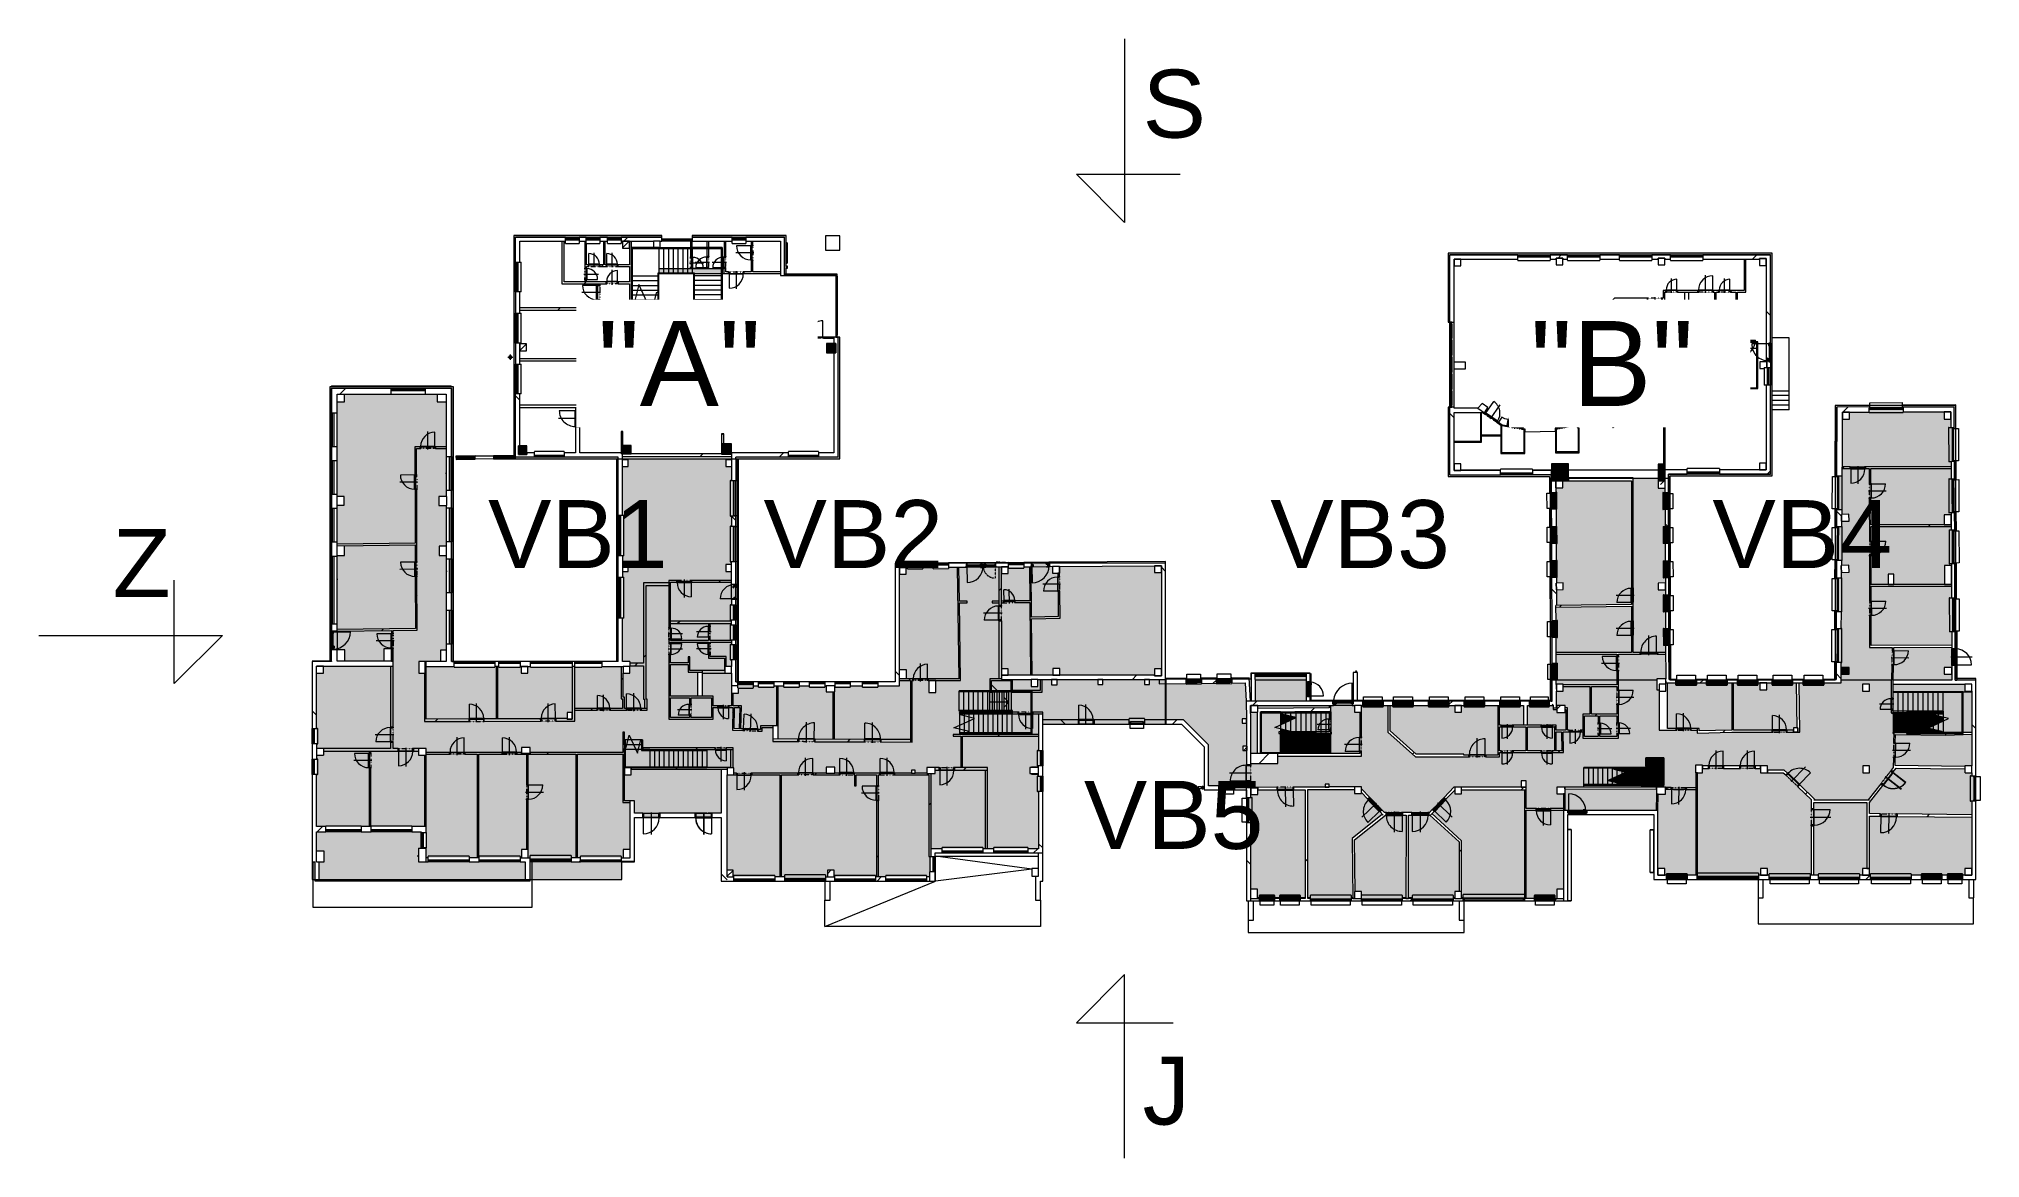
# Model space of a CAD drawing. Header units: millimetres. Extents: x 48671 to 278361, y -45352 to 20466.
# Drawn here: x 111218 to 225384, y -45352 to 20466 of the extents above; entities that cross this region are included whole.
import ezdxf

# ---------------------------------------------------------------- set-up
doc = ezdxf.new("R2010")
doc.units = ezdxf.units.MM
doc.linetypes.add('Čerchovaná se dvěma tečkami', pattern=[2.59, 1, -0.53, 0, -0.53, 0, -0.53])
doc.linetypes.add('Čárkovaná', pattern=[6.35, 3.175, -3.175])
for name, color, linetype, lineweight in [('A-AREA', 32, 'Continuous', 13), ('A-DETL-GENF', 92, 'Continuous', 13), ('A-DETL-THIN', 151, 'Continuous', 13), ('A-DOOR', 31, 'Continuous', 13), ('A-DOOR-FRAM', 31, 'Continuous', 25), ('A-FLOR', 192, 'Continuous', 13), ('A-FLOR-HRAL', 11, 'Continuous', 13), ('A-GENM', 13, 'Continuous', 13), ('A-GLAZ', 151, 'Continuous', 13), ('A-GLAZ-CURT', 52, 'Continuous', 13), ('A-GLAZ-CWMG', 51, 'Continuous', 13), ('A-GLAZ-SILL', 1, 'Continuous', 13), ('A-WALL', 113, 'Continuous', 13), ('A-WALL-PATT', 111, 'Continuous', 35), ('G-ANNO-TEXT', 231, 'Continuous', 9), ('I-FURN', 30, 'Continuous', 13), ('M-EQPM', 50, 'Continuous', 9), ('P-PIPE', 3, 'Continuous', 13), ('P-PIPE-CNTR', 3, 'Continuous', 9), ('Q-SPCQ', 91, 'Continuous', 13), ('S-COLS', 52, 'Continuous', 13), ('S-STRS', 31, 'Continuous', 13), ('S-STRS-ANNO', 31, 'Continuous', 13), ('S-STRS-MBND', 31, 'Continuous', 13)]:
    doc.layers.add(name, color=color, linetype=linetype, lineweight=lineweight)
doc.styles.add('Arial_3', font='arial.ttf', dxfattribs={"height": 5000})
doc.styles.add('Arial_4', font='arial.ttf', dxfattribs={"height": 4000})
pattern_1 = [(45, (128744.6, 0), (-4242.64, 4242.64), [])]
pattern_2 = [(45, (128745, 0), (-7184.2, 7184.2), []), (45, (131618, -3e-12), (-7184.2, 7184.2), []), (45, (137366, -7e-12), (-4310.5, 10057.9), [4064, -2032, 67.06, -1964.94])]
pattern_3 = [(45, (128745, 0), (-5747.4, 5747.4), []), (45, (134492, 0), (-5747.4, 5747.4), [2032, -6096]), (135, (138802.5, 1437), (-5747.4, -5747.4), [4064, -4064]), (0, (135929, 4310.5), (5747.36, 5747.36), [2873.7, -8621]), (90, (138802.5, 1437), (-5747.36, 5747.36), [2873.7, -8621])]
pattern_4 = [(135.18, (207063, -8269), (-5729, -5765.6), []), (90.182, (204341.4, 880.5), (-5765.6, 5729), [1016, -10478.7]), (135.18, (204338, 1896.5), (-5729, -5765.6), [1016, -7112]), (180.182, (203617.5, 2612.6), (-5729, -5765.6), [1016, -10478.7]), (225.18, (202601.5, 2609), (5765.6, -5729), [1016, -7112]), (90.182, (201888.6, 872.7), (-5765.6, 5729), [1016, -10478.7]), (135.18, (202609, 156.6), (-5729, -5765.6), [1016, -7112]), (180.182, (203625, 160), (-5729, -5765.6), [1016, -10478.7]), (225.18, (204341, 880.5), (5765.6, -5729), [1016, -7112]), (135.18, (200951, 3533), (-5729, -5765.6), [2032, -6096])]
pattern_5 = [(225, (209127, -17208), (5747, -5747), []), (180, (199969, -19900.5), (-5747.4, -5747.4), [1016, -10478.7]), (225, (198953, -19900.5), (5747.4, -5747.4), [1016, -7112]), (270, (198235, -20619), (5747.4, -5747.4), [1016, -10478.7]), (315, (198235, -21635), (5747.4, 5747.4), [1016, -7112]), (180, (199969, -22353.3), (-5747.4, -5747.4), [1016, -10478.7]), (225, (200688, -21635), (5747.4, -5747.4), [1016, -7112]), (270, (200687.6, -20619), (5747.4, -5747.4), [1016, -10478.7]), (315, (199969, -19900.5), (5747.4, 5747.4), [1016, -7112]), (225, (197306, -23282), (5747.4, -5747.4), [2032, -6096])]
pattern_6 = [(45, (218658, -28969), (-5747.4, 5747.4), []), (360, (227816, -26277), (5747.4, 5747.4), [1016, -10478.7]), (45, (228832, -26277), (-5747.4, 5747.4), [1016, -7112]), (90, (229550.6, -25559), (-5747.4, 5747.4), [1016, -10478.7]), (135, (229551, -24543), (-5747.4, -5747.4), [1016, -7112]), (360, (227816, -23824.3), (5747.4, 5747.4), [1016, -10478.7]), (45, (227098, -24543), (-5747.4, 5747.4), [1016, -7112]), (90, (227098, -25559), (-5747.4, 5747.4), [1016, -10478.7]), (135, (227816, -26277), (-5747.4, -5747.4), [1016, -7112]), (45, (230479.5, -22895.5), (-5747.4, 5747.4), [2032, -6096])]
pattern_7 = [(45, (128745, 0), (-7184.2, 7184.2), []), (45, (131618, -3e-12), (-7184.2, 7184.2), []), (45, (137366, -8e-12), (-4310.5, 10057.9), [4064, -2032, 67.06, -1964.94])]
pattern_8 = [(45, (128745, 0), (-7184.2, 7184.2), []), (45, (131618, -2e-12), (-7184.2, 7184.2), []), (45, (137366, -6e-12), (-4310.5, 10057.9), [4064, -2032, 67.06, -1964.94])]
pattern_9 = [(45, (128745, 0), (-7184.2, 7184.2), []), (45, (131618, 0), (-7184.2, 7184.2), []), (45, (137366, 0), (-4310.5, 10057.9), [4064, -2032, 67.06, -1964.94])]
pattern_10 = [(315.27, (200183, -11889.6), (5721, 5774), []), (270.265, (202917, -21035), (5773.9, -5720.7), [1016, -10478.7]), (315.265, (202922, -22051), (5720.7, 5774), [1016, -7112]), (0.265, (203643.6, -22766), (5720.7, 5773.9), [1016, -10478.7]), (45.265, (204659.6, -22761), (-5774, 5720.7), [1016, -7112]), (270.265, (205370, -21023.6), (5773.9, -5720.7), [1016, -10478.7]), (315.265, (204648, -20308.5), (5720.7, 5774), [1016, -7112]), (0.265, (203632, -20313), (5720.7, 5773.9), [1016, -10478.7]), (45.265, (202917, -21035), (-5774, 5720.7), [1016, -7112]), (315.265, (206311, -23682.6), (5720.7, 5774), [2032, -6096])]

msp = doc.modelspace()

# ---------------------------------------------------------------- texts
at = {"layer": 'G-ANNO-TEXT', "color": 7, "char_height": 4000, "attachment_point": 1, "style": 'Arial_4'}
for s, insert, width in [('\\fArial|b0|i0|c238|p34|;S', (176126.3, 18653), 4649.787), ('VB1', (137637.9, -6656.2), 13147.675), ('VB2', (153837.9, -6656.2), 13147.675), ('VB3', (183637.9, -6656.2), 13147.675), ('VB4', (209637.9, -6656.2), 13147.675), ('\\fArial|b0|i0|c238|p34|;Z', (115564.6, -8358.1), 4168.775), ('VB5', (172674.5, -23167.2), 13147.675), ('\\fArial|b0|i0|c238|p34|;J', (176126.3, -39378.1), 3527.425)]:
    msp.add_mtext(s, dxfattribs=dict(at, insert=insert, width=width))

# ---------------------------------------------------------------- blocks, each defined once
blk = doc.blocks.new('DVERE_1k_oblozka - DD03_01_800x1970_koupelna-1549491-Mapka _ závislý 4')
at = {"layer": 'A-DOOR', "lineweight": 9}
for p, q in [((-450, 53), (-400, 53)), ((-450, -47), (-450, 53)), ((-400, 53), (-400, -47)), ((0, 103), (0, -947)), ((400, 53), (450, 53)), ((400, -47), (400, 53)), ((450, 53), (450, -47)), ((-400, -47), (-450, -47)), ((-415, -47), (-415, -907)), ((-415, -62), (-400, -62)), ((-415, -77), (-415, -62)), ((415, -77), (-415, -77)), ((-400, -37), (400, -37)), ((305, -77), (-305, -77)), ((450, -47), (400, -47)), ((400, -62), (415, -62)), ((415, -77), (415, -47)), ((415, -62), (415, -77))]:
    blk.add_line(p, q, dxfattribs=at)
at = {"layer": 'A-DOOR', "linetype": 'Čerchovaná se dvěma tečkami', "lineweight": 9}
for p, q in [((-400, 53), (400, 53)), ((-400, -47), (400, -47))]:
    blk.add_line(p, q, dxfattribs=at)
at = {"layer": 'A-DOOR', "lineweight": 9}
blk.add_arc((-415, -77), 830, 270, 0, dxfattribs=at)
at = {"layer": 'A-DOOR-FRAM', "lineweight": 9}
for p, q in [((-450, 53), (-400, 53)), ((-400, 53), (-400, -47)), ((400, -47), (400, 53)), ((450, 53), (400, 53)), ((-400, -47), (-450, -47)), ((400, -47), (450, -47))]:
    blk.add_line(p, q, dxfattribs=at)
blk = doc.blocks.new('OKNO_4k_ - OKNO_4k_4000x1460-1966617-Mapka _ závislý 4')
at = {"layer": 'A-GLAZ', "lineweight": 9}
for p, q in [((-2000, 166), (2000, 166)), ((-2000, 115), (-2000, 166)), ((2000, 115), (-2000, 115)), ((-2000, 115), (2000, 115)), ((-2000, 35), (-2000, 115)), ((2000, 35), (-2000, 35)), ((2000, 166), (2000, 115)), ((2000, 115), (2000, 35))]:
    blk.add_line(p, q, dxfattribs=at)
blk = doc.blocks.new('OKNO_dvere vchod_1k_nadsvetlik - vstupni dvere 1100_2435-971794-Mapka _ závislý 4')
at = {"layer": 'A-GLAZ', "lineweight": 9}
for p, q in [((-995, -85), (-995, 950)), ((-1040, -85), (-960, -85)), ((-1040, -165), (-1040, -85)), ((-1040, -164), (-1035, -164)), ((-1040, -166), (-1040, -164)), ((-960, -165), (-1040, -165)), ((-1035, -166), (-1040, -166)), ((-1035, -164), (-1035, -166)), ((-995, -65), (-900, -65)), ((-995, -85), (-995, -65)), ((-995, -65), (-995, -85)), ((-900, -65), (-995, -65)), ((-960, -85), (-995, -85)), ((-960, -145), (-960, -85)), ((-960, -85), (-960, -165)), ((-900, -145), (-960, -145)), ((-960, -165), (-20, -165)), ((-900, -65), (-900, -145)), ((-80, -65), (-900, -65)), ((-900, -145), (-80, -145)), ((-147, -15), (-37, -15)), ((-37, -15), (-147, -15)), ((-147, -15), (-147, -28)), ((-147, -28), (-147, -15)), ((-147, -28), (-37, -28)), ((-37, -28), (-147, -28)), ((-147, -182), (-37, -182)), ((-37, -182), (-147, -182)), ((-147, -195), (-147, -182)), ((-147, -182), (-147, -195)), ((-147, -195), (-37, -195)), ((-37, -195), (-147, -195)), ((-80, -65), (15, -65)), ((-80, -145), (-80, -65)), ((15, -65), (-80, -65)), ((-20, -145), (-80, -145)), ((-70, -55), (-70, -155)), ((-24, -55), (-70, -55)), ((-24, -55), (-70, -55)), ((-24, -55), (-70, -55)), ((-24, -55), (-70, -55)), ((-70, -155), (-24, -155)), ((-70, -155), (-24, -155)), ((-70, -155), (-24, -155)), ((-70, -155), (-24, -155)), ((-57, -28), (-57, -182)), ((-37, -28), (-57, -28)), ((-37, -28), (-57, -28)), ((-57, -182), (-37, -182)), ((-57, -182), (-37, -182)), ((-51, -55), (-43, -55)), ((-51, -55), (-43, -55)), ((-43, -155), (-51, -155)), ((-43, -155), (-51, -155)), ((-37, -15), (-37, -28)), ((-37, -15), (-37, -28)), ((-37, -182), (-37, -28)), ((-37, -182), (-37, -195)), ((-37, -182), (-37, -195)), ((-24, -155), (-24, -55)), ((-24, -84), (-24, -55)), ((15, -85), (-20, -85)), ((-20, -85), (-20, -145)), ((-20, -85), (60, -85)), ((-20, -165), (-20, -85)), ((60, -165), (-20, -165)), ((15, -65), (15, -85)), ((15, -65), (15, -85)), ((55, -164), (60, -164)), ((55, -166), (55, -164)), ((60, -166), (55, -166)), ((60, -85), (60, -165)), ((60, -164), (60, -166))]:
    blk.add_line(p, q, dxfattribs=at)
blk.add_arc((-995, -85), 1035, 360, 90, dxfattribs=at)
at = {"layer": 'A-GLAZ-SILL', "lineweight": 9}
blk.add_line((-1040, 165), (60, 165), dxfattribs=at)
blk = doc.blocks.new('OKNO_2k_ - OKNO_2k_1750 x 1750-1963716-Mapka _ závislý 4')
at = {"layer": 'A-GLAZ', "lineweight": 9}
for p, q in [((-875, 126), (875, 126)), ((-875, 75), (-875, 126)), ((875, 75), (-875, 75)), ((-875, 75), (875, 75)), ((-875, -5), (-875, 75)), ((875, 126), (875, 75)), ((875, 75), (875, -5)), ((875, -5), (-875, -5))]:
    blk.add_line(p, q, dxfattribs=at)
blk = doc.blocks.new('DVERE_1k_oblozka - DD03_01_800x1970_koupelna-1549495-Mapka _ závislý 4')
at = {"layer": 'A-DOOR', "lineweight": 9}
for p, q in [((-400, 47), (-450, 47)), ((-450, 47), (-450, -53)), ((-415, 47), (-415, 907)), ((415, 77), (-415, 77)), ((-415, 77), (-415, 62)), ((-415, 62), (-400, 62)), ((-400, -53), (-400, 47)), ((-400, 37), (400, 37)), ((305, 77), (-305, 77)), ((0, -103), (0, 947)), ((400, 62), (415, 62)), ((450, 47), (400, 47)), ((400, 47), (400, -53)), ((415, 62), (415, 77)), ((415, 77), (415, 47)), ((450, -53), (450, 47)), ((-450, -53), (-400, -53)), ((400, -53), (450, -53))]:
    blk.add_line(p, q, dxfattribs=at)
at = {"layer": 'A-DOOR', "linetype": 'Čerchovaná se dvěma tečkami', "lineweight": 9}
for p, q in [((-400, 47), (400, 47)), ((-400, -53), (400, -53))]:
    blk.add_line(p, q, dxfattribs=at)
at = {"layer": 'A-DOOR', "lineweight": 9}
blk.add_arc((-415, 77), 830, 360, 90, dxfattribs=at)
at = {"layer": 'A-DOOR-FRAM', "lineweight": 9}
for p, q in [((-400, 47), (-450, 47)), ((-400, -53), (-400, 47)), ((400, 47), (400, -53)), ((400, 47), (450, 47)), ((-450, -53), (-400, -53)), ((450, -53), (400, -53))]:
    blk.add_line(p, q, dxfattribs=at)
blk = doc.blocks.new('DVERE_1k_oblozka - DD03_01_800x1970_koupelna-1549494-Mapka _ závislý 4')
at = {"layer": 'A-DOOR', "lineweight": 9}
for p, q in [((-450, 78), (-400, 78)), ((-450, -72), (-450, 78)), ((-400, 78), (-400, -72)), ((0, 128), (0, -972)), ((400, 78), (450, 78)), ((400, -72), (400, 78)), ((450, 78), (450, -72)), ((-400, -72), (-450, -72)), ((-415, -72), (-415, -932)), ((-415, -87), (-400, -87)), ((-415, -102), (-415, -87)), ((415, -102), (-415, -102)), ((-400, -62), (400, -62)), ((305, -102), (-305, -102)), ((450, -72), (400, -72)), ((400, -87), (415, -87)), ((415, -102), (415, -72)), ((415, -87), (415, -102))]:
    blk.add_line(p, q, dxfattribs=at)
at = {"layer": 'A-DOOR', "linetype": 'Čerchovaná se dvěma tečkami', "lineweight": 9}
for p, q in [((-400, 78), (400, 78)), ((-400, -72), (400, -72))]:
    blk.add_line(p, q, dxfattribs=at)
at = {"layer": 'A-DOOR', "lineweight": 9}
blk.add_arc((-415, -102), 830, 270, 0, dxfattribs=at)
at = {"layer": 'A-DOOR-FRAM', "lineweight": 9}
for p, q in [((-450, 78), (-400, 78)), ((-400, 78), (-400, -72)), ((400, -72), (400, 78)), ((450, 78), (400, 78)), ((-400, -72), (-450, -72)), ((400, -72), (450, -72))]:
    blk.add_line(p, q, dxfattribs=at)
blk = doc.blocks.new('DVERE_1k_oblozka - DD03_01_800x1970_koupelna-1549493-Mapka _ závislý 4')
at = {"layer": 'A-DOOR', "lineweight": 9}
for p, q in [((-400, 72), (-450, 72)), ((-450, 72), (-450, -78)), ((-415, 72), (-415, 932)), ((415, 102), (-415, 102)), ((-415, 102), (-415, 87)), ((-415, 87), (-400, 87)), ((-400, -78), (-400, 72)), ((-400, 62), (400, 62)), ((305, 102), (-305, 102)), ((0, -128), (0, 972)), ((400, 87), (415, 87)), ((450, 72), (400, 72)), ((400, 72), (400, -78)), ((415, 87), (415, 102)), ((415, 102), (415, 72)), ((450, -78), (450, 72)), ((-450, -78), (-400, -78)), ((400, -78), (450, -78))]:
    blk.add_line(p, q, dxfattribs=at)
at = {"layer": 'A-DOOR', "linetype": 'Čerchovaná se dvěma tečkami', "lineweight": 9}
for p, q in [((-400, 72), (400, 72)), ((-400, -78), (400, -78))]:
    blk.add_line(p, q, dxfattribs=at)
at = {"layer": 'A-DOOR', "lineweight": 9}
blk.add_arc((-415, 102), 830, 360, 90, dxfattribs=at)
at = {"layer": 'A-DOOR-FRAM', "lineweight": 9}
for p, q in [((-400, 72), (-450, 72)), ((-400, -78), (-400, 72)), ((400, 72), (400, -78)), ((400, 72), (450, 72)), ((-450, -78), (-400, -78)), ((450, -78), (400, -78))]:
    blk.add_line(p, q, dxfattribs=at)
blk = doc.blocks.new('DVERE_1k_oblozka - DD03_01_800x1970_koupelna-1549492-Mapka _ závislý 4')
at = {"layer": 'A-DOOR', "lineweight": 9}
for p, q in [((-450, 53), (-400, 53)), ((-450, -47), (-450, 53)), ((-400, 53), (-400, -47)), ((0, 103), (0, -947)), ((400, 53), (450, 53)), ((400, -47), (400, 53)), ((450, 53), (450, -47)), ((-400, -47), (-450, -47)), ((-415, -47), (-415, -907)), ((-415, -62), (-400, -62)), ((-415, -77), (-415, -62)), ((415, -77), (-415, -77)), ((-400, -37), (400, -37)), ((305, -77), (-305, -77)), ((450, -47), (400, -47)), ((400, -62), (415, -62)), ((415, -77), (415, -47)), ((415, -62), (415, -77))]:
    blk.add_line(p, q, dxfattribs=at)
at = {"layer": 'A-DOOR', "linetype": 'Čerchovaná se dvěma tečkami', "lineweight": 9}
for p, q in [((-400, 53), (400, 53)), ((-400, -47), (400, -47))]:
    blk.add_line(p, q, dxfattribs=at)
at = {"layer": 'A-DOOR', "lineweight": 9}
blk.add_arc((-415, -77), 830, 270, 0, dxfattribs=at)
at = {"layer": 'A-DOOR-FRAM', "lineweight": 9}
for p, q in [((-450, 53), (-400, 53)), ((-400, 53), (-400, -47)), ((400, -47), (400, 53)), ((450, 53), (400, 53)), ((-400, -47), (-450, -47)), ((400, -47), (450, -47))]:
    blk.add_line(p, q, dxfattribs=at)
blk = doc.blocks.new('DVERE_1k_oblozka - DD03_01_800x1970_koupelna-1549498-Mapka _ závislý 4')
at = {"layer": 'A-DOOR', "lineweight": 9}
for p, q in [((-400, 47), (-450, 47)), ((-450, 47), (-450, -53)), ((-415, 47), (-415, 907)), ((415, 77), (-415, 77)), ((-415, 77), (-415, 62)), ((-415, 62), (-400, 62)), ((-400, -53), (-400, 47)), ((-400, 37), (400, 37)), ((305, 77), (-305, 77)), ((0, -103), (0, 947)), ((400, 62), (415, 62)), ((450, 47), (400, 47)), ((400, 47), (400, -53)), ((415, 62), (415, 77)), ((415, 77), (415, 47)), ((450, -53), (450, 47)), ((-450, -53), (-400, -53)), ((400, -53), (450, -53))]:
    blk.add_line(p, q, dxfattribs=at)
at = {"layer": 'A-DOOR', "linetype": 'Čerchovaná se dvěma tečkami', "lineweight": 9}
for p, q in [((-400, 47), (400, 47)), ((-400, -53), (400, -53))]:
    blk.add_line(p, q, dxfattribs=at)
at = {"layer": 'A-DOOR', "lineweight": 9}
blk.add_arc((-415, 77), 830, 360, 90, dxfattribs=at)
at = {"layer": 'A-DOOR-FRAM', "lineweight": 9}
for p, q in [((-400, 47), (-450, 47)), ((-400, -53), (-400, 47)), ((400, 47), (400, -53)), ((400, 47), (450, 47)), ((-450, -53), (-400, -53)), ((450, -53), (400, -53))]:
    blk.add_line(p, q, dxfattribs=at)
blk = doc.blocks.new('DVERE_1k_oblozka - DD03_01_700x1970_koupelna-1549497-Mapka _ závislý 4')
at = {"layer": 'A-DOOR', "lineweight": 9}
for p, q in [((-350, 47), (-400, 47)), ((-400, 47), (-400, -53)), ((-365, 47), (-365, 807)), ((365, 77), (-365, 77)), ((-365, 77), (-365, 62)), ((-365, 62), (-350, 62)), ((-350, -53), (-350, 47)), ((-350, 37), (350, 37)), ((255, 77), (-255, 77)), ((0, -103), (0, 847)), ((350, 62), (365, 62)), ((400, 47), (350, 47)), ((350, 47), (350, -53)), ((365, 62), (365, 77)), ((365, 77), (365, 47)), ((400, -53), (400, 47)), ((-400, -53), (-350, -53)), ((350, -53), (400, -53))]:
    blk.add_line(p, q, dxfattribs=at)
at = {"layer": 'A-DOOR', "linetype": 'Čerchovaná se dvěma tečkami', "lineweight": 9}
for p, q in [((-350, 47), (350, 47)), ((-350, -53), (350, -53))]:
    blk.add_line(p, q, dxfattribs=at)
at = {"layer": 'A-DOOR', "lineweight": 9}
blk.add_arc((-365, 77), 730, 360, 90, dxfattribs=at)
at = {"layer": 'A-DOOR-FRAM', "lineweight": 9}
for p, q in [((-350, 47), (-400, 47)), ((-350, -53), (-350, 47)), ((350, 47), (350, -53)), ((350, 47), (400, 47)), ((-400, -53), (-350, -53)), ((400, -53), (350, -53))]:
    blk.add_line(p, q, dxfattribs=at)
blk = doc.blocks.new('DVERE_1k_oblozka - DD03_01_900x1970_koupelna-1549502-Mapka _ závislý 4')
at = {"layer": 'A-DOOR', "lineweight": 9}
for p, q in [((-500, 78), (-450, 78)), ((-500, -72), (-500, 78)), ((-450, 78), (-450, -72)), ((0, 128), (0, -1072)), ((450, 78), (500, 78)), ((450, -72), (450, 78)), ((500, 78), (500, -72)), ((-450, -72), (-500, -72)), ((-465, -72), (-465, -1032)), ((-465, -87), (-450, -87)), ((-465, -102), (-465, -87)), ((465, -102), (-465, -102)), ((-450, -62), (450, -62)), ((355, -102), (-355, -102)), ((500, -72), (450, -72)), ((450, -87), (465, -87)), ((465, -102), (465, -72)), ((465, -87), (465, -102))]:
    blk.add_line(p, q, dxfattribs=at)
at = {"layer": 'A-DOOR', "linetype": 'Čerchovaná se dvěma tečkami', "lineweight": 9}
for p, q in [((-450, 78), (450, 78)), ((-450, -72), (450, -72))]:
    blk.add_line(p, q, dxfattribs=at)
at = {"layer": 'A-DOOR', "lineweight": 9}
blk.add_arc((-465, -102), 930, 270, 0, dxfattribs=at)
at = {"layer": 'A-DOOR-FRAM', "lineweight": 9}
for p, q in [((-500, 78), (-450, 78)), ((-450, 78), (-450, -72)), ((450, -72), (450, 78)), ((500, 78), (450, 78)), ((-450, -72), (-500, -72)), ((450, -72), (500, -72))]:
    blk.add_line(p, q, dxfattribs=at)
blk = doc.blocks.new('DVERE_1k_oblozka - DD03_01_600x1970_koupelna-1549500-Mapka _ závislý 4')
at = {"layer": 'A-DOOR', "lineweight": 9}
for p, q in [((-300, 47), (-350, 47)), ((-350, 47), (-350, -53)), ((-315, 47), (-315, 707)), ((315, 77), (-315, 77)), ((-315, 77), (-315, 62)), ((-315, 62), (-300, 62)), ((-300, -53), (-300, 47)), ((-300, 37), (300, 37)), ((205, 77), (-205, 77)), ((0, -103), (0, 747)), ((300, 62), (315, 62)), ((350, 47), (300, 47)), ((300, 47), (300, -53)), ((315, 62), (315, 77)), ((315, 77), (315, 47)), ((350, -53), (350, 47)), ((-350, -53), (-300, -53)), ((300, -53), (350, -53))]:
    blk.add_line(p, q, dxfattribs=at)
at = {"layer": 'A-DOOR', "linetype": 'Čerchovaná se dvěma tečkami', "lineweight": 9}
for p, q in [((-300, 47), (300, 47)), ((-300, -53), (300, -53))]:
    blk.add_line(p, q, dxfattribs=at)
at = {"layer": 'A-DOOR', "lineweight": 9}
blk.add_arc((-315, 77), 630, 360, 90, dxfattribs=at)
at = {"layer": 'A-DOOR-FRAM', "lineweight": 9}
for p, q in [((-300, 47), (-350, 47)), ((-300, -53), (-300, 47)), ((300, 47), (300, -53)), ((300, 47), (350, 47)), ((-350, -53), (-300, -53)), ((350, -53), (300, -53))]:
    blk.add_line(p, q, dxfattribs=at)
blk = doc.blocks.new('DVERE_1k_oblozka - DD03_01_800x1970_koupelna-2284058-Mapka _ závislý 4')
at = {"layer": 'A-DOOR', "lineweight": 9}
for p, q in [((-400, 122), (-450, 122)), ((-450, 122), (-450, -128)), ((-415, 122), (-415, 982)), ((415, 152), (-415, 152)), ((-415, 152), (-415, 137)), ((-415, 137), (-400, 137)), ((-400, -128), (-400, 122)), ((-400, 112), (400, 112)), ((305, 152), (-305, 152)), ((0, -178), (0, 1022)), ((400, 137), (415, 137)), ((450, 122), (400, 122)), ((400, 122), (400, -128)), ((415, 137), (415, 152)), ((415, 152), (415, 122)), ((450, -128), (450, 122)), ((-450, -128), (-400, -128)), ((400, -128), (450, -128))]:
    blk.add_line(p, q, dxfattribs=at)
at = {"layer": 'A-DOOR', "linetype": 'Čerchovaná se dvěma tečkami', "lineweight": 9}
for p, q in [((-400, 122), (400, 122)), ((-400, -128), (400, -128))]:
    blk.add_line(p, q, dxfattribs=at)
at = {"layer": 'A-DOOR', "lineweight": 9}
blk.add_arc((-415, 152), 830, 360, 90, dxfattribs=at)
at = {"layer": 'A-DOOR-FRAM', "lineweight": 9}
for p, q in [((-400, 122), (-450, 122)), ((-400, -128), (-400, 122)), ((400, 122), (400, -128)), ((400, 122), (450, 122)), ((-450, -128), (-400, -128)), ((450, -128), (400, -128))]:
    blk.add_line(p, q, dxfattribs=at)
blk = doc.blocks.new('Betonový čtvercový sloup - 850 x 850-1550239-Mapka _ závislý 4')
at = {"layer": 'S-COLS', "lineweight": 9}
for p, q in [((425, 425), (-425, 425)), ((-425, 425), (-425, -425)), ((425, -425), (425, 425)), ((-425, -425), (425, -425))]:
    blk.add_line(p, q, dxfattribs=at)
blk = doc.blocks.new('OKNO_2k_ - OKNO_2k_1900x1400-1963744-Mapka _ závislý 4')
at = {"layer": 'A-GLAZ', "lineweight": 9}
for p, q in [((-950, 126), (950, 126)), ((-950, 75), (-950, 126)), ((950, 75), (-950, 75)), ((-950, 75), (950, 75)), ((-950, -5), (-950, 75)), ((950, 126), (950, 75)), ((950, 75), (950, -5)), ((950, -5), (-950, -5))]:
    blk.add_line(p, q, dxfattribs=at)
blk = doc.blocks.new('DVERE_1k_oblozka - DD03_01_600x1970_koupelna-1549499-Mapka _ závislý 4')
at = {"layer": 'A-DOOR', "lineweight": 9}
for p, q in [((-350, 53), (-300, 53)), ((-350, -47), (-350, 53)), ((-300, 53), (-300, -47)), ((0, 103), (0, -747)), ((300, 53), (350, 53)), ((300, -47), (300, 53)), ((350, 53), (350, -47)), ((-300, -47), (-350, -47)), ((-315, -47), (-315, -707)), ((-315, -62), (-300, -62)), ((-315, -77), (-315, -62)), ((315, -77), (-315, -77)), ((-300, -37), (300, -37)), ((205, -77), (-205, -77)), ((350, -47), (300, -47)), ((300, -62), (315, -62)), ((315, -77), (315, -47)), ((315, -62), (315, -77))]:
    blk.add_line(p, q, dxfattribs=at)
at = {"layer": 'A-DOOR', "linetype": 'Čerchovaná se dvěma tečkami', "lineweight": 9}
for p, q in [((-300, 53), (300, 53)), ((-300, -47), (300, -47))]:
    blk.add_line(p, q, dxfattribs=at)
at = {"layer": 'A-DOOR', "lineweight": 9}
blk.add_arc((-315, -77), 630, 270, 0, dxfattribs=at)
at = {"layer": 'A-DOOR-FRAM', "lineweight": 9}
for p, q in [((-350, 53), (-300, 53)), ((-300, 53), (-300, -47)), ((300, -47), (300, 53)), ((350, 53), (300, 53)), ((-300, -47), (-350, -47)), ((300, -47), (350, -47))]:
    blk.add_line(p, q, dxfattribs=at)
blk = doc.blocks.new('DVERE_1k_oblozka - DD03_01_800x1970_koupelna-V85-Mapka _ závislý 4')
at = {"layer": 'A-DOOR', "lineweight": 9}
for p, q in [((-400, 47), (-450, 47)), ((-450, 47), (-450, -53)), ((-415, 47), (-415, 907)), ((415, 77), (-415, 77)), ((-415, 77), (-415, 62)), ((-415, 62), (-415, 77)), ((-415, 62), (-400, 62)), ((-400, -53), (-400, 47)), ((-400, 37), (400, 37)), ((305, 77), (-305, 77)), ((0, -103), (0, 947)), ((400, 62), (415, 62)), ((415, 62), (400, 62)), ((450, 47), (400, 47)), ((400, 47), (400, -53)), ((415, 62), (415, 77)), ((415, 77), (415, 47)), ((450, -53), (450, 47)), ((-450, -53), (-400, -53)), ((400, -53), (450, -53))]:
    blk.add_line(p, q, dxfattribs=at)
at = {"layer": 'A-DOOR', "linetype": 'Čerchovaná se dvěma tečkami', "lineweight": 9}
for p, q in [((-400, 47), (400, 47)), ((-400, -53), (400, -53))]:
    blk.add_line(p, q, dxfattribs=at)
at = {"layer": 'A-DOOR', "lineweight": 9}
blk.add_arc((-415, 77), 830, 360, 90, dxfattribs=at)
at = {"layer": 'A-DOOR-FRAM', "lineweight": 9}
for p, q in [((-400, 47), (-450, 47)), ((-400, -53), (-400, 47)), ((400, 47), (400, -53)), ((400, 47), (450, 47)), ((-450, -53), (-400, -53)), ((450, -53), (400, -53))]:
    blk.add_line(p, q, dxfattribs=at)
blk = doc.blocks.new('OKNO_2k_ - OKNO_2k_1750 x 1750-1963735-Mapka _ závislý 4')
at = {"layer": 'A-GLAZ', "lineweight": 9}
for p, q in [((-875, 5), (875, 5)), ((-875, -75), (-875, 5)), ((875, 5), (875, -75)), ((-875, -75), (875, -75)), ((-875, -126), (-875, -75)), ((875, -75), (-875, -75)), ((875, -126), (-875, -126)), ((875, -75), (875, -126))]:
    blk.add_line(p, q, dxfattribs=at)
blk = doc.blocks.new('Betonový pravoúhlý sloup - 400 x 480mm-2012646-Mapka _ závislý 4')
at = {"layer": 'S-COLS', "lineweight": 9}
blk.add_hatch(color=133, dxfattribs=at).paths.add_polyline_path([(-200, -240), (200, -240), (200, 240), (-200, 240)])
for p, q in [((200, 240), (-200, 240)), ((-200, 240), (-200, -240)), ((200, -240), (200, 240)), ((-200, -240), (200, -240))]:
    blk.add_line(p, q, dxfattribs=at)
blk = doc.blocks.new('DVERE_1k_oblozka - DD03_01_900x1970_koupelna-1549517-Mapka _ závislý 4')
at = {"layer": 'A-DOOR', "lineweight": 9}
h = blk.add_hatch(color=151, dxfattribs=at)
h.paths.add_polyline_path([(450, -72), (500, -72), (500, 78), (450, 78)])
h.paths.add_polyline_path([(-450, -72), (-450, 78), (-500, 78), (-500, -72)])
blk.add_hatch(color=151, dxfattribs=at).paths.add_polyline_path([(465, -102), (450, -62), (-450, -72), (-465, -102), (-113, -102)])
for p, q in [((-500, 78), (-450, 78)), ((-500, -72), (-500, 78)), ((-450, 78), (-450, -72)), ((0, 128), (0, -1072)), ((450, 78), (500, 78)), ((450, -72), (450, 78)), ((500, 78), (500, -72)), ((-450, -72), (-500, -72)), ((-465, -72), (-465, -1032)), ((-465, -87), (-450, -87)), ((-465, -102), (-465, -87)), ((465, -102), (-465, -102)), ((-450, -62), (450, -62)), ((355, -102), (-355, -102)), ((500, -72), (450, -72)), ((450, -87), (465, -87)), ((465, -102), (465, -72)), ((465, -87), (465, -102))]:
    blk.add_line(p, q, dxfattribs=at)
at = {"layer": 'A-DOOR', "linetype": 'Čerchovaná se dvěma tečkami', "lineweight": 9}
for p, q in [((-450, 78), (450, 78)), ((-450, -72), (450, -72))]:
    blk.add_line(p, q, dxfattribs=at)
at = {"layer": 'A-DOOR', "lineweight": 9}
blk.add_arc((-465, -102), 930, 270, 0, dxfattribs=at)
at = {"layer": 'A-DOOR-FRAM', "lineweight": 9}
for p, q in [((-500, 78), (-450, 78)), ((-450, 78), (-450, -72)), ((450, -72), (450, 78)), ((500, 78), (450, 78)), ((-450, -72), (-500, -72)), ((450, -72), (500, -72))]:
    blk.add_line(p, q, dxfattribs=at)
blk = doc.blocks.new('DVERE_1k_oblozka - DD03_01_900x1970_koupelna-1549516-Mapka _ závislý 4')
at = {"layer": 'A-DOOR', "lineweight": 9}
h = blk.add_hatch(color=151, dxfattribs=at)
h.paths.add_polyline_path([(-450, 72), (-500, 72), (-500, -78), (-450, -78)])
h.paths.add_polyline_path([(450, 72), (450, -78), (500, -78), (500, 72)])
blk.add_hatch(color=151, dxfattribs=at).paths.add_polyline_path([(-465, 102), (-450, 62), (450, 72), (465, 102), (-390, 102)])
for p, q in [((-450, 72), (-500, 72)), ((-500, 72), (-500, -78)), ((-465, 72), (-465, 1032)), ((465, 102), (-465, 102)), ((-465, 102), (-465, 87)), ((-465, 87), (-450, 87)), ((-450, -78), (-450, 72)), ((-450, 62), (450, 62)), ((355, 102), (-355, 102)), ((0, -128), (0, 1072)), ((450, 87), (465, 87)), ((500, 72), (450, 72)), ((450, 72), (450, -78)), ((465, 87), (465, 102)), ((465, 102), (465, 72)), ((500, -78), (500, 72)), ((-500, -78), (-450, -78)), ((450, -78), (500, -78))]:
    blk.add_line(p, q, dxfattribs=at)
at = {"layer": 'A-DOOR', "linetype": 'Čerchovaná se dvěma tečkami', "lineweight": 9}
for p, q in [((-450, 72), (450, 72)), ((-450, -78), (450, -78))]:
    blk.add_line(p, q, dxfattribs=at)
at = {"layer": 'A-DOOR', "lineweight": 9}
blk.add_arc((-465, 102), 930, 360, 90, dxfattribs=at)
at = {"layer": 'A-DOOR-FRAM', "lineweight": 9}
for p, q in [((-450, 72), (-500, 72)), ((-450, -78), (-450, 72)), ((450, 72), (450, -78)), ((450, 72), (500, 72)), ((-500, -78), (-450, -78)), ((500, -78), (450, -78))]:
    blk.add_line(p, q, dxfattribs=at)
blk = doc.blocks.new('DVERE_1k_oblozka - DD03_01_900x1970_koupelna-1549515-Mapka _ závislý 4')
at = {"layer": 'A-DOOR', "lineweight": 9}
h = blk.add_hatch(color=151, dxfattribs=at)
h.paths.add_polyline_path([(-500, -72), (-450, -72), (-450, 78), (-500, 78), (-500, -40)])
h.paths.add_polyline_path([(450, -72), (500, -72), (500, 78), (450, 78)])
blk.add_hatch(color=151, dxfattribs=at).paths.add_polyline_path([(-465, -102), (450, -87), (440, -62), (-450, -72), (-452, -89)])
for p, q in [((-500, 78), (-450, 78)), ((-500, -72), (-500, 78)), ((-450, 78), (-450, -72)), ((0, 128), (0, -1072)), ((450, 78), (500, 78)), ((450, -72), (450, 78)), ((500, 78), (500, -72)), ((-450, -72), (-500, -72)), ((-465, -72), (-465, -1032)), ((-465, -87), (-450, -87)), ((-465, -102), (-465, -87)), ((-465, -87), (-465, -102)), ((-450, -87), (-465, -87)), ((465, -102), (-465, -102)), ((-450, -62), (450, -62)), ((-450, -87), (-450, -62)), ((355, -102), (-355, -102)), ((450, -62), (450, -87)), ((500, -72), (450, -72)), ((450, -87), (465, -87)), ((465, -87), (450, -87)), ((465, -102), (465, -72)), ((465, -87), (465, -102)), ((465, -102), (465, -87))]:
    blk.add_line(p, q, dxfattribs=at)
at = {"layer": 'A-DOOR', "linetype": 'Čerchovaná se dvěma tečkami', "lineweight": 9}
for p, q in [((-450, 78), (450, 78)), ((-450, -72), (450, -72))]:
    blk.add_line(p, q, dxfattribs=at)
at = {"layer": 'A-DOOR', "lineweight": 9}
blk.add_arc((-465, -102), 930, 270, 0, dxfattribs=at)
at = {"layer": 'A-DOOR-FRAM', "lineweight": 9}
for p, q in [((-500, 78), (-450, 78)), ((-450, 78), (-450, -72)), ((450, -72), (450, 78)), ((500, 78), (450, 78)), ((-450, -72), (-500, -72)), ((450, -72), (500, -72))]:
    blk.add_line(p, q, dxfattribs=at)
blk = doc.blocks.new('DVERE_1k_oblozka - DD03_01_900x1970_koupelna-V86-Mapka _ závislý 4')
at = {"layer": 'A-DOOR', "lineweight": 9}
h = blk.add_hatch(color=151, dxfattribs=at)
h.paths.add_polyline_path([(-500, 72), (-500, -78), (-450, -78), (-450, 72)])
h.paths.add_polyline_path([(450, 72), (450, -78), (500, -78), (500, 72)])
blk.add_hatch(color=151, dxfattribs=at).paths.add_polyline_path([(-465, 102), (-440, 62), (450, 72), (465, 102)])
for p, q in [((-450, 72), (-500, 72)), ((-500, 72), (-500, -78)), ((-465, 72), (-465, 1032)), ((465, 102), (-465, 102)), ((-465, 102), (-465, 87)), ((-465, 87), (-465, 102)), ((-465, 87), (-450, 87)), ((-450, 87), (-465, 87)), ((-450, 87), (-450, 62)), ((-450, -78), (-450, 72)), ((-450, 62), (450, 62)), ((355, 102), (-355, 102)), ((0, -128), (0, 1072)), ((450, 62), (450, 87)), ((450, 87), (465, 87)), ((465, 87), (450, 87)), ((500, 72), (450, 72)), ((450, 72), (450, -78)), ((465, 87), (465, 102)), ((465, 102), (465, 87)), ((465, 102), (465, 72)), ((500, -78), (500, 65)), ((-500, -78), (-450, -78)), ((450, -78), (500, -78))]:
    blk.add_line(p, q, dxfattribs=at)
at = {"layer": 'A-DOOR', "linetype": 'Čerchovaná se dvěma tečkami', "lineweight": 9}
for p, q in [((-450, 72), (450, 72)), ((-450, -78), (450, -78))]:
    blk.add_line(p, q, dxfattribs=at)
at = {"layer": 'A-DOOR', "lineweight": 9}
blk.add_arc((-465, 102), 930, 360, 90, dxfattribs=at)
at = {"layer": 'A-DOOR-FRAM', "lineweight": 9}
for p, q in [((-450, 72), (-500, 72)), ((-450, -78), (-450, 72)), ((450, 72), (450, -78)), ((450, 72), (500, 72)), ((-500, -78), (-450, -78)), ((500, -78), (450, -78))]:
    blk.add_line(p, q, dxfattribs=at)
blk = doc.blocks.new('DVERE_1k_oblozka - DD03_01_900x1970_koupelna-1549518-Mapka _ závislý 4')
at = {"layer": 'A-DOOR', "lineweight": 9}
h = blk.add_hatch(color=151, dxfattribs=at)
h.paths.add_polyline_path([(-450, 53), (-500, 53), (-500, -47), (-450, -47)])
h.paths.add_polyline_path([(500, 53), (450, 53), (450, -47), (500, -47)])
blk.add_hatch(color=151, dxfattribs=at).paths.add_polyline_path([(450, -37), (-450, -47), (-465, -77), (450, -62), (450, -47)])
for p, q in [((-500, 53), (-450, 53)), ((-500, -47), (-500, 53)), ((-450, 53), (-450, -47)), ((0, 103), (0, -1047)), ((450, 53), (500, 53)), ((450, -47), (450, 53)), ((500, 53), (500, -47)), ((-450, -47), (-500, -47)), ((-465, -47), (-465, -1007)), ((-465, -62), (-450, -62)), ((-465, -77), (-465, -62)), ((465, -77), (-465, -77)), ((-450, -37), (450, -37)), ((355, -77), (-355, -77)), ((500, -47), (450, -47)), ((450, -62), (465, -62)), ((465, -77), (465, -47)), ((465, -62), (465, -77))]:
    blk.add_line(p, q, dxfattribs=at)
at = {"layer": 'A-DOOR', "linetype": 'Čerchovaná se dvěma tečkami', "lineweight": 9}
for p, q in [((-450, 53), (450, 53)), ((-450, -47), (450, -47))]:
    blk.add_line(p, q, dxfattribs=at)
at = {"layer": 'A-DOOR', "lineweight": 9}
blk.add_arc((-465, -77), 930, 270, 0, dxfattribs=at)
at = {"layer": 'A-DOOR-FRAM', "lineweight": 9}
for p, q in [((-500, 53), (-450, 53)), ((-450, 53), (-450, -47)), ((450, -47), (450, 53)), ((500, 53), (450, 53)), ((-450, -47), (-500, -47)), ((450, -47), (500, -47))]:
    blk.add_line(p, q, dxfattribs=at)
blk = doc.blocks.new('DVERE_1k_oblozka - DD03_01_600x1970_koupelna-1549511-Mapka _ závislý 4')
at = {"layer": 'A-DOOR', "lineweight": 9}
h = blk.add_hatch(color=151, dxfattribs=at)
h.paths.add_polyline_path([(-300, -47), (-300, 53), (-350, 53), (-350, -47)])
h.paths.add_polyline_path([(300, -47), (350, -47), (350, 53), (300, 53)])
blk.add_hatch(color=151, dxfattribs=at).paths.add_polyline_path([(315, -77), (300, -37), (-300, -47), (-315, -77), (-96, -77)])
for p, q in [((-350, 53), (-300, 53)), ((-350, -47), (-350, 53)), ((-300, 53), (-300, -47)), ((0, 103), (0, -747)), ((300, 53), (350, 53)), ((300, -47), (300, 53)), ((350, 53), (350, -47)), ((-300, -47), (-350, -47)), ((-315, -47), (-315, -707)), ((-315, -62), (-300, -62)), ((-315, -77), (-315, -62)), ((315, -77), (-315, -77)), ((-300, -37), (300, -37)), ((205, -77), (-205, -77)), ((350, -47), (300, -47)), ((300, -62), (315, -62)), ((315, -77), (315, -47)), ((315, -62), (315, -77))]:
    blk.add_line(p, q, dxfattribs=at)
at = {"layer": 'A-DOOR', "linetype": 'Čerchovaná se dvěma tečkami', "lineweight": 9}
for p, q in [((-300, 53), (300, 53)), ((-300, -47), (300, -47))]:
    blk.add_line(p, q, dxfattribs=at)
at = {"layer": 'A-DOOR', "lineweight": 9}
blk.add_arc((-315, -77), 630, 270, 0, dxfattribs=at)
at = {"layer": 'A-DOOR-FRAM', "lineweight": 9}
for p, q in [((-350, 53), (-300, 53)), ((-300, 53), (-300, -47)), ((300, -47), (300, 53)), ((350, 53), (300, 53)), ((-300, -47), (-350, -47)), ((300, -47), (350, -47))]:
    blk.add_line(p, q, dxfattribs=at)
blk = doc.blocks.new('DVERE_1k_oblozka - DD03_01_600x1970_koupelna-1549509-Mapka _ závislý 4')
at = {"layer": 'A-DOOR', "lineweight": 9}
h = blk.add_hatch(color=151, dxfattribs=at)
h.paths.add_polyline_path([(-300, 47), (-350, 47), (-350, -53), (-300, -53)])
h.paths.add_polyline_path([(300, 47), (300, -53), (350, -53), (350, 47)])
blk.add_hatch(color=151, dxfattribs=at).paths.add_polyline_path([(-191, 77), (-300, 62), (-300, 37), (300, 47), (315, 77)])
for p, q in [((-300, 47), (-350, 47)), ((-350, 47), (-350, -53)), ((-315, 47), (-315, 707)), ((315, 77), (-315, 77)), ((-315, 77), (-315, 62)), ((-315, 62), (-300, 62)), ((-300, -53), (-300, 47)), ((-300, 37), (300, 37)), ((205, 77), (-205, 77)), ((0, -103), (0, 747)), ((300, 62), (315, 62)), ((350, 47), (300, 47)), ((300, 47), (300, -53)), ((315, 62), (315, 77)), ((315, 77), (315, 47)), ((350, -53), (350, 47)), ((-350, -53), (-300, -53)), ((300, -53), (350, -53))]:
    blk.add_line(p, q, dxfattribs=at)
at = {"layer": 'A-DOOR', "linetype": 'Čerchovaná se dvěma tečkami', "lineweight": 9}
for p, q in [((-300, 47), (300, 47)), ((-300, -53), (300, -53))]:
    blk.add_line(p, q, dxfattribs=at)
at = {"layer": 'A-DOOR', "lineweight": 9}
blk.add_arc((-315, 77), 630, 360, 90, dxfattribs=at)
at = {"layer": 'A-DOOR-FRAM', "lineweight": 9}
for p, q in [((-300, 47), (-350, 47)), ((-300, -53), (-300, 47)), ((300, 47), (300, -53)), ((300, 47), (350, 47)), ((-350, -53), (-300, -53)), ((350, -53), (300, -53))]:
    blk.add_line(p, q, dxfattribs=at)
blk = doc.blocks.new('DVERE_1k_oblozka - DD03_01_800x1970_koupelna-1549521-Mapka _ závislý 4')
at = {"layer": 'A-DOOR', "lineweight": 9}
h = blk.add_hatch(color=151, dxfattribs=at)
h.paths.add_polyline_path([(400, 47), (400, -53), (450, -53), (450, 47)])
h.paths.add_polyline_path([(-450, 47), (-450, -53), (-400, -53), (-400, 47)])
blk.add_hatch(color=151, dxfattribs=at).paths.add_polyline_path([(-398, 77), (-400, 62), (-398, 37), (400, 47), (415, 77), (165, 77)])
for p, q in [((-400, 47), (-450, 47)), ((-450, 47), (-450, -53)), ((-415, 47), (-415, 907)), ((415, 77), (-415, 77)), ((-415, 77), (-415, 62)), ((-415, 62), (-400, 62)), ((-400, -53), (-400, 47)), ((-400, 37), (400, 37)), ((305, 77), (-305, 77)), ((0, -103), (0, 947)), ((400, 62), (415, 62)), ((450, 47), (400, 47)), ((400, 47), (400, -53)), ((415, 62), (415, 77)), ((415, 77), (415, 47)), ((450, -53), (450, 47)), ((-450, -53), (-400, -53)), ((400, -53), (450, -53))]:
    blk.add_line(p, q, dxfattribs=at)
at = {"layer": 'A-DOOR', "linetype": 'Čerchovaná se dvěma tečkami', "lineweight": 9}
for p, q in [((-400, 47), (400, 47)), ((-400, -53), (400, -53))]:
    blk.add_line(p, q, dxfattribs=at)
at = {"layer": 'A-DOOR', "lineweight": 9}
blk.add_arc((-415, 77), 830, 360, 90, dxfattribs=at)
at = {"layer": 'A-DOOR-FRAM', "lineweight": 9}
for p, q in [((-400, 47), (-450, 47)), ((-400, -53), (-400, 47)), ((400, 47), (400, -53)), ((400, 47), (450, 47)), ((-450, -53), (-400, -53)), ((450, -53), (400, -53))]:
    blk.add_line(p, q, dxfattribs=at)
blk = doc.blocks.new('DVERE_1k_oblozka - DD03_01_800x1970_koupelna-1549489-Mapka _ závislý 4')
at = {"layer": 'A-DOOR', "lineweight": 9}
h = blk.add_hatch(color=151, dxfattribs=at)
h.paths.add_polyline_path([(450, -53), (450, 47), (400, 47), (400, -53)])
h.paths.add_polyline_path([(-400, -53), (-400, 47), (-450, 47), (-450, -53)])
blk.add_hatch(color=151, dxfattribs=at).paths.add_polyline_path([(400, 37), (400, 62), (-400, 47), (-400, 37)])
for p, q in [((-400, 47), (-450, 47)), ((-450, 47), (-450, -53)), ((-415, 47), (-415, 907)), ((415, 77), (-415, 77)), ((-415, 77), (-415, 62)), ((-415, 62), (-400, 62)), ((-400, -53), (-400, 47)), ((-400, 37), (400, 37)), ((305, 77), (-305, 77)), ((0, -103), (0, 947)), ((400, 62), (415, 62)), ((450, 47), (400, 47)), ((400, 47), (400, -53)), ((415, 62), (415, 77)), ((415, 77), (415, 47)), ((450, -53), (450, 47)), ((-450, -53), (-400, -53)), ((400, -53), (450, -53))]:
    blk.add_line(p, q, dxfattribs=at)
at = {"layer": 'A-DOOR', "linetype": 'Čerchovaná se dvěma tečkami', "lineweight": 9}
for p, q in [((-400, 47), (400, 47)), ((-400, -53), (400, -53))]:
    blk.add_line(p, q, dxfattribs=at)
at = {"layer": 'A-DOOR', "lineweight": 9}
blk.add_arc((-415, 77), 830, 360, 90, dxfattribs=at)
at = {"layer": 'A-DOOR-FRAM', "lineweight": 9}
for p, q in [((-400, 47), (-450, 47)), ((-400, -53), (-400, 47)), ((400, 47), (400, -53)), ((400, 47), (450, 47)), ((-450, -53), (-400, -53)), ((450, -53), (400, -53))]:
    blk.add_line(p, q, dxfattribs=at)
blk = doc.blocks.new('DVERE_1k_oblozka - DD03_01_800x1970_koupelna-V87-Mapka _ závislý 4')
at = {"layer": 'A-DOOR', "lineweight": 9}
h = blk.add_hatch(color=151, dxfattribs=at)
h.paths.add_polyline_path([(450, -53), (450, 47), (400, 47), (400, -53)])
h.paths.add_polyline_path([(-400, -53), (-400, 47), (-450, 47), (-450, -53)])
blk.add_hatch(color=151, dxfattribs=at).paths.add_polyline_path([(415, 77), (-400, 62), (-400, 37), (400, 47), (400, 62)])
for p, q in [((-400, 47), (-450, 47)), ((-450, 47), (-450, -42)), ((-415, 47), (-415, 907)), ((415, 77), (-415, 77)), ((-415, 77), (-415, 62)), ((-415, 62), (-400, 62)), ((-400, -53), (-400, 47)), ((-400, 37), (400, 37)), ((305, 77), (-305, 77)), ((0, -103), (0, 947)), ((400, 62), (415, 62)), ((450, 47), (400, 47)), ((400, 47), (400, -53)), ((415, 62), (415, 77)), ((415, 77), (415, 47)), ((450, -53), (450, 47)), ((-450, -53), (-400, -53)), ((400, -53), (450, -53))]:
    blk.add_line(p, q, dxfattribs=at)
at = {"layer": 'A-DOOR', "linetype": 'Čerchovaná se dvěma tečkami', "lineweight": 9}
for p, q in [((-400, 47), (400, 47)), ((-400, -53), (400, -53))]:
    blk.add_line(p, q, dxfattribs=at)
at = {"layer": 'A-DOOR', "lineweight": 9}
blk.add_arc((-415, 77), 830, 360, 90, dxfattribs=at)
at = {"layer": 'A-DOOR-FRAM', "lineweight": 9}
for p, q in [((-400, 47), (-450, 47)), ((-400, -53), (-400, 47)), ((400, 47), (400, -53)), ((400, 47), (450, 47)), ((-450, -53), (-400, -53)), ((450, -53), (400, -53))]:
    blk.add_line(p, q, dxfattribs=at)
blk = doc.blocks.new('DVERE_1k_oblozka - DD03_01_800x1970_koupelna-1549510-Mapka _ závislý 4')
at = {"layer": 'A-DOOR', "lineweight": 9}
h = blk.add_hatch(color=151, dxfattribs=at)
h.paths.add_polyline_path([(450, -47), (450, 53), (400, 53), (400, -47)])
h.paths.add_polyline_path([(-400, -47), (-400, 53), (-450, 53), (-450, -47)])
blk.add_hatch(color=151, dxfattribs=at).paths.add_polyline_path([(415, -77), (400, -37), (-400, -47), (-415, -77), (318, -77)])
for p, q in [((-450, 53), (-400, 53)), ((-450, -47), (-450, 53)), ((-400, 53), (-400, -47)), ((0, 103), (0, -947)), ((400, 53), (450, 53)), ((400, -47), (400, 53)), ((450, 53), (450, -47)), ((-400, -47), (-450, -47)), ((-415, -47), (-415, -907)), ((-415, -62), (-400, -62)), ((-415, -77), (-415, -62)), ((415, -77), (-415, -77)), ((-400, -37), (400, -37)), ((305, -77), (-305, -77)), ((450, -47), (400, -47)), ((400, -62), (415, -62)), ((415, -77), (415, -47)), ((415, -62), (415, -77))]:
    blk.add_line(p, q, dxfattribs=at)
at = {"layer": 'A-DOOR', "linetype": 'Čerchovaná se dvěma tečkami', "lineweight": 9}
for p, q in [((-400, 53), (400, 53)), ((-400, -47), (400, -47))]:
    blk.add_line(p, q, dxfattribs=at)
at = {"layer": 'A-DOOR', "lineweight": 9}
blk.add_arc((-415, -77), 830, 270, 0, dxfattribs=at)
at = {"layer": 'A-DOOR-FRAM', "lineweight": 9}
for p, q in [((-450, 53), (-400, 53)), ((-400, 53), (-400, -47)), ((400, -47), (400, 53)), ((450, 53), (400, 53)), ((-400, -47), (-450, -47)), ((400, -47), (450, -47))]:
    blk.add_line(p, q, dxfattribs=at)
blk = doc.blocks.new('DVERE_1k_oblozka - DD03_01_800x1970_koupelna-V88-Mapka _ závislý 4')
at = {"layer": 'A-DOOR', "lineweight": 9}
h = blk.add_hatch(color=151, dxfattribs=at)
h.paths.add_polyline_path([(-450, -53), (-400, -53), (-400, 47), (-450, 47)])
h.paths.add_polyline_path([(400, 47), (400, -53), (450, -53), (450, 47)])
blk.add_hatch(color=151, dxfattribs=at).paths.add_polyline_path([(-415, 77), (-400, 37), (400, 47), (415, 77), (-189, 77)])
for p, q in [((-400, 47), (-450, 47)), ((-450, 47), (-450, -53)), ((-415, 47), (-415, 907)), ((415, 77), (-415, 77)), ((-415, 77), (-415, 62)), ((-415, 62), (-400, 62)), ((-400, -53), (-400, 47)), ((-400, 37), (400, 37)), ((305, 77), (-305, 77)), ((0, -103), (0, 947)), ((400, 62), (415, 62)), ((450, 47), (400, 47)), ((400, 47), (400, -53)), ((415, 62), (415, 77)), ((415, 77), (415, 47)), ((450, -53), (450, 47)), ((-450, -53), (-400, -53)), ((400, -53), (450, -53))]:
    blk.add_line(p, q, dxfattribs=at)
at = {"layer": 'A-DOOR', "linetype": 'Čerchovaná se dvěma tečkami', "lineweight": 9}
for p, q in [((-400, 47), (400, 47)), ((-400, -53), (400, -53))]:
    blk.add_line(p, q, dxfattribs=at)
at = {"layer": 'A-DOOR', "lineweight": 9}
blk.add_arc((-415, 77), 830, 360, 90, dxfattribs=at)
at = {"layer": 'A-DOOR-FRAM', "lineweight": 9}
for p, q in [((-400, 47), (-450, 47)), ((-400, -53), (-400, 47)), ((400, 47), (400, -53)), ((400, 47), (450, 47)), ((-450, -53), (-400, -53)), ((450, -53), (400, -53))]:
    blk.add_line(p, q, dxfattribs=at)
blk = doc.blocks.new('Betonový čtvercový sloup - 400 x 400-2030943-Mapka _ závislý 4')
at = {"layer": 'S-COLS', "lineweight": 9}
h = blk.add_hatch(dxfattribs=at)
h.set_pattern_fill('FP_205', color=256, style=0, pattern_type=2)
h.set_pattern_definition([(45, (-77898, -1279), (-7184.2, 7184.2), []), (45, (-75025, -1279), (-7184.2, 7184.2), []), (45, (-69277, -1279), (-4310.5, 10057.9), [4064, -2032, 67.06, -1964.94])])
h.paths.add_polyline_path([(200, -200), (200, 200), (-200, 200), (-200, -200)])
for p, q in [((200, 200), (-200, 200)), ((-200, 200), (-200, -200)), ((200, -200), (200, 200)), ((-200, -200), (200, -200))]:
    blk.add_line(p, q, dxfattribs=at)
blk = doc.blocks.new('Betonový čtvercový sloup - 400 x 400-V89-Mapka _ závislý 4')
at = {"layer": 'S-COLS', "lineweight": 9}
h = blk.add_hatch(dxfattribs=at)
h.set_pattern_fill('FP_206', color=256, style=0, pattern_type=2)
h.set_pattern_definition([(45, (-71899, -1279), (-7184.2, 7184.2), []), (45, (-69026, -1279), (-7184.2, 7184.2), []), (45, (-63278, -1279), (-4310.5, 10057.9), [4064, -2032, 67.06, -1964.94])])
h.paths.add_polyline_path([(200, -200), (200, 200), (-200, 200), (-200, -200)])
for p, q in [((200, 200), (-200, 200)), ((-200, 200), (-200, -200)), ((200, -200), (200, 200)), ((-200, -200), (200, -200))]:
    blk.add_line(p, q, dxfattribs=at)
blk = doc.blocks.new('DVERE_1k_oblozka - DD03_01_800x1970_koupelna-1935638-Mapka _ závislý 4')
at = {"layer": 'A-DOOR', "lineweight": 9}
h = blk.add_hatch(color=151, dxfattribs=at)
h.paths.add_polyline_path([(450, -63), (450, 57), (400, 57), (400, -63)])
h.paths.add_polyline_path([(-400, -63), (-400, 57), (-450, 57), (-450, -63)])
blk.add_hatch(color=151, dxfattribs=at).paths.add_polyline_path([(321, 47), (400, 57), (415, 87), (-400, 72), (-400, 47)])
for p, q in [((-400, 57), (-450, 57)), ((-450, 57), (-450, -63)), ((-415, 57), (-415, 917)), ((415, 87), (-415, 87)), ((-415, 87), (-415, 72)), ((-415, 72), (-400, 72)), ((-400, -63), (-400, 57)), ((-400, 47), (400, 47)), ((305, 87), (-305, 87)), ((0, -113), (0, 957)), ((400, 72), (415, 72)), ((450, 57), (400, 57)), ((400, 57), (400, -63)), ((415, 72), (415, 87)), ((415, 87), (415, 57)), ((450, -63), (450, 57)), ((-450, -63), (-400, -63)), ((400, -63), (450, -63))]:
    blk.add_line(p, q, dxfattribs=at)
at = {"layer": 'A-DOOR', "linetype": 'Čerchovaná se dvěma tečkami', "lineweight": 9}
for p, q in [((-400, 57), (400, 57)), ((-400, -63), (400, -63))]:
    blk.add_line(p, q, dxfattribs=at)
at = {"layer": 'A-DOOR', "lineweight": 9}
blk.add_arc((-415, 87), 830, 360, 90, dxfattribs=at)
at = {"layer": 'A-DOOR-FRAM', "lineweight": 9}
for p, q in [((-400, 57), (-450, 57)), ((-400, -63), (-400, 57)), ((400, 57), (400, -63)), ((400, 57), (450, 57)), ((-450, -63), (-400, -63)), ((450, -63), (400, -63))]:
    blk.add_line(p, q, dxfattribs=at)
blk = doc.blocks.new('OKNO_2k_ - OKNO_2k_2400 x 1500-2030614-Mapka _ závislý 4')
at = {"layer": 'A-GLAZ', "lineweight": 9}
for p, q in [((-1200, 126), (1200, 126)), ((-1200, 75), (-1200, 126)), ((1200, 75), (-1200, 75)), ((-1200, 75), (1200, 75)), ((-1200, -5), (-1200, 75)), ((1200, 126), (1200, 75)), ((1200, 75), (1200, -5)), ((1200, -5), (-1200, -5))]:
    blk.add_line(p, q, dxfattribs=at)
blk = doc.blocks.new('parapet s nosem_vnitní - parapet s nosem_vnitní-1280305-Mapka _ závislý 4')
at = {"layer": 'A-GENM', "lineweight": 9}
for p, q in [((-1200, -190), (-1200, 0)), ((1200, 0), (1200, -190)), ((-1200, -190), (-1200, -200)), ((-1200, -200), (1200, -200)), ((-1200, -200), (1200, -200)), ((1200, -200), (1200, -190))]:
    blk.add_line(p, q, dxfattribs=at)
blk = doc.blocks.new('OKNO_1k_nadsvetlik - OKNO_1k_nadsvetlik_900 x 1500-1969487-Mapka _ závislý 4')
at = {"layer": 'A-GLAZ', "color": 41, "lineweight": 9}
for p, q in [((-450, 126), (450, 126)), ((-450, 25), (-450, 126)), ((450, 25), (-450, 25)), ((-450, 25), (450, 25)), ((-450, -55), (-450, 25)), ((450, 126), (450, 25)), ((450, 25), (450, -55)), ((450, -55), (-450, -55))]:
    blk.add_line(p, q, dxfattribs=at)
blk = doc.blocks.new('parapet s nosem_vnitní - parapet s nosem_vnitní-1280301-Mapka _ závislý 4')
at = {"layer": 'A-GENM', "color": 41, "lineweight": 9}
for p, q in [((-450, -190), (-450, 0)), ((450, 0), (450, -190)), ((-450, -190), (-450, -200)), ((-450, -200), (450, -200)), ((-450, -200), (450, -200)), ((450, -200), (450, -190))]:
    blk.add_line(p, q, dxfattribs=at)
blk = doc.blocks.new('OKNO_1k_nadsvetlik - OKNO_1k_nadsvetlik_900 x 1500-1969459-Mapka _ závislý 4')
at = {"layer": 'A-GLAZ', "lineweight": 9}
for p, q in [((-450, 126), (450, 126)), ((-450, 75), (-450, 126)), ((450, 75), (-450, 75)), ((-450, 75), (450, 75)), ((-450, -5), (-450, 75)), ((450, 126), (450, 75)), ((450, 75), (450, -5)), ((450, -5), (-450, -5))]:
    blk.add_line(p, q, dxfattribs=at)
blk = doc.blocks.new('parapet s nosem_vnitní - parapet s nosem_vnitní-V90-Mapka _ závislý 4')
at = {"layer": 'A-GENM', "lineweight": 9}
for p, q in [((-450, -190), (-450, 0)), ((450, 0), (450, -190)), ((-450, -190), (-450, -200)), ((-450, -200), (450, -200)), ((-450, -200), (450, -200)), ((450, -200), (450, -190))]:
    blk.add_line(p, q, dxfattribs=at)
blk = doc.blocks.new('OKNO_1k_nadsvetlik - OKNO_1k_nadsvetlik_900 x 1500-2283953-Mapka _ závislý 4')
at = {"layer": 'A-GLAZ', "lineweight": 9}
h = blk.add_hatch(color=256, dxfattribs=at)
h.paths.add_polyline_path([(-450, 20), (-370, 20), (-370, 95), (-450, 86)])
h.paths.add_polyline_path([(370, 20), (450, 20), (438, 88), (370, 89)])
blk.add_hatch(color=256, dxfattribs=at).paths.add_polyline_path([(-370, 20), (370, 20), (370, 89), (-370, 95)])
for p, q in [((-400, 151), (-450, 151)), ((-450, 100), (-400, 100)), ((-370, 100), (-450, 100)), ((-450, 20), (-370, 20)), ((-400, 100), (-400, 151)), ((370, 100), (-370, 100)), ((-370, 95), (-370, 20)), ((-370, 20), (370, 20)), ((450, 100), (370, 100)), ((370, 20), (370, 89)), ((370, 20), (450, 20)), ((400, 151), (400, 100)), ((450, 151), (400, 151)), ((400, 100), (450, 100))]:
    blk.add_line(p, q, dxfattribs=at)
blk = doc.blocks.new('parapet s nosem_vnitní - parapet s nosem_vnitní-V91-Mapka _ závislý 4')
at = {"layer": 'A-GENM', "lineweight": 9}
blk.add_hatch(color=151, dxfattribs=at).paths.add_polyline_path([(-450, -190), (450, -170), (449, 0), (-450, 0), (-450, -170)])
for p, q in [((-450, -190), (-450, -200)), ((-450, -200), (450, -200)), ((-450, -200), (450, -200)), ((450, -200), (450, -190))]:
    blk.add_line(p, q, dxfattribs=at)
blk = doc.blocks.new('parapet_ext - parapet_ext-1802001-Mapka _ závislý 4')
at = {"layer": 'Q-SPCQ', "lineweight": 9}
for p, q in [((-400, 51), (-400, 300)), ((-400, 300), (400, 300)), ((400, 300), (400, 51))]:
    blk.add_line(p, q, dxfattribs=at)
blk = doc.blocks.new('OKNO_1k_nadsvetlik - OKNO_1k_nadsvetlik_900 x 1500-V92-Mapka _ závislý 4')
at = {"layer": 'A-GLAZ', "lineweight": 9}
h = blk.add_hatch(color=256, dxfattribs=at)
h.paths.add_polyline_path([(-450, 20), (-370, 20), (-370, 80), (-450, 81)])
h.paths.add_polyline_path([(370, 20), (450, 20), (449, 73), (370, 73)])
blk.add_hatch(color=256, dxfattribs=at).paths.add_polyline_path([(-370, 20), (370, 20), (370, 73), (-370, 80)])
for p, q in [((-400, 151), (-450, 151)), ((-450, 100), (-400, 100)), ((-370, 100), (-450, 100)), ((-450, 20), (-370, 20)), ((-400, 100), (-400, 151)), ((370, 100), (-370, 100)), ((-370, 80), (-370, 20)), ((-370, 20), (370, 20)), ((450, 100), (370, 100)), ((370, 73), (370, 100)), ((370, 20), (370, 73)), ((370, 20), (450, 20)), ((400, 151), (400, 100)), ((450, 151), (400, 151)), ((400, 100), (450, 100))]:
    blk.add_line(p, q, dxfattribs=at)
blk = doc.blocks.new('OKNO_1k_nadsvetlik - OKNO_1k_nadsvetlik_1200 x 1500-1969479-Mapka _ závislý 4')
at = {"layer": 'A-GLAZ', "lineweight": 9}
h = blk.add_hatch(color=256, dxfattribs=at)
h.paths.add_polyline_path([(-600, -5), (-520, -5), (-520, 75), (-600, 75)])
h.paths.add_polyline_path([(600, -5), (600, 75), (520, 75), (520, -5)])
blk.add_hatch(color=256, dxfattribs=at).paths.add_polyline_path([(-520, -5), (520, -5), (520, 75), (-520, 75)])
for p, q in [((-550, 126), (-600, 126)), ((-600, 75), (-550, 75)), ((-520, 75), (-600, 75)), ((-550, 75), (-550, 126)), ((520, 75), (-520, 75)), ((-520, 75), (-520, -5)), ((600, 75), (520, 75)), ((520, -5), (520, 75)), ((550, 126), (550, 75)), ((600, 126), (550, 126)), ((550, 75), (600, 75)), ((-600, -5), (-520, -5)), ((-520, -5), (520, -5)), ((520, -5), (600, -5))]:
    blk.add_line(p, q, dxfattribs=at)
blk = doc.blocks.new('parapet s nosem_vnitní - parapet s nosem_vnitní-1280356-Mapka _ závislý 4')
at = {"layer": 'A-GENM', "lineweight": 9}
for points in [[(-600, -190), (600, -190), (600, 0), (-600, 0), (-600, -120)], [(600, -197), (600, -190), (-220, -197)]]:
    blk.add_hatch(color=151, dxfattribs=at).paths.add_polyline_path(points)
for p, q in [((-600, -190), (-600, -120)), ((-600, -190), (-600, -200)), ((-600, -200), (600, -200)), ((-600, -200), (600, -200)), ((600, -120), (600, -190)), ((600, -200), (600, -190))]:
    blk.add_line(p, q, dxfattribs=at)
blk = doc.blocks.new('parapet_ext - parapet_ext-1802071-Mapka _ závislý 4')
at = {"layer": 'Q-SPCQ', "lineweight": 9}
blk.add_hatch(color=151, dxfattribs=at).paths.add_polyline_path([(-520, 0), (550, 0), (550, 96), (-550, 96), (-550, 0)])
for p, q in [((-550, 96), (-550, 300)), ((-550, 300), (550, 300)), ((-550, 51), (-550, 96)), ((550, 300), (550, 96)), ((550, 96), (550, 51))]:
    blk.add_line(p, q, dxfattribs=at)
blk = doc.blocks.new('OKNO_1k_nadsvetlik - OKNO_1k_nadsvetlik_1200 x 1500-V93-Mapka _ závislý 4')
at = {"layer": 'A-GLAZ', "lineweight": 9}
h = blk.add_hatch(color=256, dxfattribs=at)
h.paths.add_polyline_path([(-520, -5), (-520, 75), (-600, 75), (-600, -5)])
h.paths.add_polyline_path([(600, -5), (600, 75), (520, 75), (520, -5)])
blk.add_hatch(color=256, dxfattribs=at).paths.add_polyline_path([(-520, -5), (520, -5), (520, 75), (-520, 75)])
for p, q in [((-550, 126), (-600, 126)), ((-600, 75), (-550, 75)), ((-520, 75), (-600, 75)), ((-550, 75), (-550, 126)), ((520, 75), (-520, 75)), ((-520, 75), (-520, -5)), ((600, 75), (520, 75)), ((520, -5), (520, 75)), ((550, 126), (550, 75)), ((600, 126), (550, 126)), ((550, 75), (600, 75)), ((-600, -5), (-520, -5)), ((-520, -5), (520, -5)), ((520, -5), (600, -5))]:
    blk.add_line(p, q, dxfattribs=at)
blk = doc.blocks.new('parapet s nosem_vnitní - parapet s nosem_vnitní-V94-Mapka _ závislý 4')
at = {"layer": 'A-GENM', "lineweight": 9}
for points in [[(-600, -190), (600, -190), (600, 0), (-600, 0), (-600, -120)], [(600, -197), (600, -190), (-266, -197)]]:
    blk.add_hatch(color=151, dxfattribs=at).paths.add_polyline_path(points)
for p, q in [((-600, -190), (-600, -120)), ((-600, -190), (-600, -200)), ((-600, -200), (600, -200)), ((-600, -200), (600, -200)), ((600, -120), (600, -190)), ((600, -200), (600, -190))]:
    blk.add_line(p, q, dxfattribs=at)
blk = doc.blocks.new('OKNO_1k_nadsvetlik - OKNO_1k_nadsvetlik_1150 x 1500-2031593-Mapka _ závislý 4')
at = {"layer": 'A-GLAZ', "lineweight": 9}
h = blk.add_hatch(color=256, dxfattribs=at)
h.paths.add_polyline_path([(575, -5), (575, 75), (495, 75), (495, -5)])
h.paths.add_polyline_path([(-495, -5), (-495, 75), (-575, 75), (-575, -5)])
blk.add_hatch(color=256, dxfattribs=at).paths.add_polyline_path([(70, -5), (495, -5), (495, 75), (-495, 75), (-495, -5)])
for p, q in [((-525, 126), (-575, 126)), ((-575, 75), (-525, 75)), ((-495, 75), (-575, 75)), ((-525, 75), (-525, 126)), ((495, 75), (-495, 75)), ((-495, 75), (-495, -5)), ((575, 75), (495, 75)), ((495, -5), (495, 75)), ((525, 126), (525, 75)), ((575, 126), (525, 126)), ((525, 75), (575, 75)), ((-575, -5), (-495, -5)), ((-495, -5), (495, -5)), ((495, -5), (575, -5))]:
    blk.add_line(p, q, dxfattribs=at)
blk = doc.blocks.new('parapet s nosem_vnitní - parapet s nosem_vnitní-2031591-Mapka _ závislý 4')
at = {"layer": 'A-GENM', "lineweight": 9}
for points in [[(575, -190), (575, 0), (-575, 0), (-575, -190), (495, -190)], [(575, -197), (575, -190), (70, -197)]]:
    blk.add_hatch(color=151, dxfattribs=at).paths.add_polyline_path(points)
for p, q in [((-575, -190), (-575, -120)), ((-575, -190), (-575, -200)), ((-575, -200), (575, -200)), ((-575, -200), (575, -200)), ((575, -120), (575, -190)), ((575, -200), (575, -190))]:
    blk.add_line(p, q, dxfattribs=at)
blk = doc.blocks.new('parapet_ext - parapet_ext-2031592-Mapka _ závislý 4')
at = {"layer": 'Q-SPCQ', "lineweight": 9}
blk.add_hatch(color=151, dxfattribs=at).paths.add_polyline_path([(-495, 0), (525, 0), (525, 96), (-525, 96), (-525, 0)])
for p, q in [((-525, 96), (-525, 300)), ((-525, 300), (525, 300)), ((-525, 51), (-525, 96)), ((525, 300), (525, 96)), ((525, 96), (525, 51))]:
    blk.add_line(p, q, dxfattribs=at)
blk = doc.blocks.new('OKNO_1k_nadsvetlik - OKNO_1k_nadsvetlik_1200 x 1500-V95-Mapka _ závislý 4')
at = {"layer": 'A-GLAZ', "lineweight": 9}
h = blk.add_hatch(color=256, dxfattribs=at)
h.paths.add_polyline_path([(600, -5), (600, 75), (520, 75), (520, -5)])
h.paths.add_polyline_path([(-520, -5), (-520, 75), (-600, 75), (-600, -5)])
blk.add_hatch(color=256, dxfattribs=at).paths.add_polyline_path([(-520, -5), (520, -5), (520, 75), (-520, 75)])
for p, q in [((-550, 126), (-600, 126)), ((-600, 75), (-550, 75)), ((-520, 75), (-600, 75)), ((-550, 75), (-550, 126)), ((520, 75), (-520, 75)), ((-520, 75), (-520, -5)), ((600, 75), (520, 75)), ((520, -5), (520, 75)), ((550, 126), (550, 75)), ((600, 126), (550, 126)), ((550, 75), (600, 75)), ((-600, -5), (-520, -5)), ((-520, -5), (520, -5)), ((520, -5), (600, -5))]:
    blk.add_line(p, q, dxfattribs=at)
blk = doc.blocks.new('parapet s nosem_vnitní - parapet s nosem_vnitní-V96-Mapka _ závislý 4')
at = {"layer": 'A-GENM', "lineweight": 9}
for points in [[(-600, -190), (600, -190), (600, 0), (-600, 0), (-600, -120)], [(600, -197), (600, -190), (-174, -197)]]:
    blk.add_hatch(color=151, dxfattribs=at).paths.add_polyline_path(points)
for p, q in [((-600, -190), (-600, -120)), ((-600, -190), (-600, -200)), ((-600, -200), (600, -200)), ((-600, -200), (600, -200)), ((600, -120), (600, -190)), ((600, -200), (600, -190))]:
    blk.add_line(p, q, dxfattribs=at)
blk = doc.blocks.new('OKNO_1k_nadsvetlik - OKNO_1k_nadsvetlik_1200 x 1500-V97-Mapka _ závislý 4')
at = {"layer": 'A-GLAZ', "lineweight": 9}
h = blk.add_hatch(color=256, dxfattribs=at)
h.paths.add_polyline_path([(600, -5), (600, 75), (520, 75), (520, -5)])
h.paths.add_polyline_path([(-600, -5), (-520, -5), (-520, 75), (-600, 75)])
blk.add_hatch(color=256, dxfattribs=at).paths.add_polyline_path([(-520, -5), (520, -5), (520, 75), (-520, 75)])
for p, q in [((-550, 126), (-600, 126)), ((-600, 75), (-550, 75)), ((-520, 75), (-600, 75)), ((-550, 75), (-550, 126)), ((520, 75), (-520, 75)), ((-520, 75), (-520, -5)), ((600, 75), (520, 75)), ((520, -5), (520, 75)), ((550, 126), (550, 75)), ((600, 126), (550, 126)), ((550, 75), (600, 75)), ((-600, -5), (-520, -5)), ((-520, -5), (520, -5)), ((520, -5), (600, -5))]:
    blk.add_line(p, q, dxfattribs=at)
blk = doc.blocks.new('parapet s nosem_vnitní - parapet s nosem_vnitní-V98-Mapka _ závislý 4')
at = {"layer": 'A-GENM', "lineweight": 9}
for points in [[(-600, -190), (600, -190), (600, 0), (-600, 0), (-600, -120)], [(600, -197), (600, -190), (-127, -197)]]:
    blk.add_hatch(color=151, dxfattribs=at).paths.add_polyline_path(points)
for p, q in [((-600, -190), (-600, -120)), ((-600, -190), (-600, -200)), ((-600, -200), (600, -200)), ((-600, -200), (600, -200)), ((600, -120), (600, -190)), ((600, -200), (600, -190))]:
    blk.add_line(p, q, dxfattribs=at)
blk = doc.blocks.new('OKNO_1k_nadsvetlik - OKNO_1k_nadsvetlik_1200 x 1500-V99-Mapka _ závislý 4')
at = {"layer": 'A-GLAZ', "lineweight": 9}
h = blk.add_hatch(color=256, dxfattribs=at)
h.paths.add_polyline_path([(-520, -5), (-520, 75), (-600, 75), (-600, -5)])
h.paths.add_polyline_path([(600, -5), (600, 75), (520, 75), (520, -5)])
blk.add_hatch(color=256, dxfattribs=at).paths.add_polyline_path([(-520, -5), (520, -5), (520, 75), (-520, 75)])
for p, q in [((-550, 126), (-600, 126)), ((-600, 75), (-550, 75)), ((-520, 75), (-600, 75)), ((-550, 75), (-550, 126)), ((520, 75), (-520, 75)), ((-520, 75), (-520, -5)), ((600, 75), (520, 75)), ((520, -5), (520, 75)), ((550, 126), (550, 75)), ((600, 126), (550, 126)), ((550, 75), (600, 75)), ((-600, -5), (-520, -5)), ((-520, -5), (520, -5)), ((520, -5), (600, -5))]:
    blk.add_line(p, q, dxfattribs=at)
blk = doc.blocks.new('parapet s nosem_vnitní - parapet s nosem_vnitní-V100-Mapka _ závislý 4')
at = {"layer": 'A-GENM', "lineweight": 9}
for points in [[(-600, -190), (600, -190), (600, 0), (-600, 0), (-600, -120)], [(600, -197), (600, -190), (-411, -197)]]:
    blk.add_hatch(color=151, dxfattribs=at).paths.add_polyline_path(points)
for p, q in [((-600, -190), (-600, -120)), ((-600, -190), (-600, -200)), ((-600, -200), (600, -200)), ((-600, -200), (600, -200)), ((600, -120), (600, -190)), ((600, -200), (600, -190))]:
    blk.add_line(p, q, dxfattribs=at)
blk = doc.blocks.new('DVERE_1k_oblozka - DD03_01_600x1970_koupelna-V101-Mapka _ závislý 4')
at = {"layer": 'A-DOOR', "lineweight": 9}
h = blk.add_hatch(color=151, dxfattribs=at)
h.paths.add_polyline_path([(300, 47), (300, -53), (350, -53), (350, 47)])
h.paths.add_polyline_path([(-300, 47), (-350, 47), (-350, -53), (-300, -53)])
blk.add_hatch(color=151, dxfattribs=at).paths.add_polyline_path([(315, 77), (-300, 62), (-300, 37), (300, 47), (300, 62)])
for p, q in [((-300, 47), (-350, 47)), ((-350, 47), (-350, -53)), ((-315, 47), (-315, 707)), ((315, 77), (-315, 77)), ((-315, 77), (-315, 62)), ((-315, 62), (-300, 62)), ((-300, -53), (-300, 47)), ((-300, 37), (300, 37)), ((205, 77), (-205, 77)), ((0, -103), (0, 747)), ((300, 62), (315, 62)), ((350, 47), (300, 47)), ((300, 47), (300, -53)), ((315, 62), (315, 77)), ((315, 77), (315, 47)), ((350, -53), (350, 47)), ((-350, -53), (-300, -53)), ((300, -53), (350, -53))]:
    blk.add_line(p, q, dxfattribs=at)
at = {"layer": 'A-DOOR', "linetype": 'Čerchovaná se dvěma tečkami', "lineweight": 9}
for p, q in [((-300, 47), (300, 47)), ((-300, -53), (300, -53))]:
    blk.add_line(p, q, dxfattribs=at)
at = {"layer": 'A-DOOR', "lineweight": 9}
blk.add_arc((-315, 77), 630, 360, 90, dxfattribs=at)
at = {"layer": 'A-DOOR-FRAM', "lineweight": 9}
for p, q in [((-300, 47), (-350, 47)), ((-300, -53), (-300, 47)), ((300, 47), (300, -53)), ((300, 47), (350, 47)), ((-350, -53), (-300, -53)), ((350, -53), (300, -53))]:
    blk.add_line(p, q, dxfattribs=at)
blk = doc.blocks.new('DVERE_1k_oblozka - DD03_01_800x1970_koupelna-V102-Mapka _ závislý 4')
at = {"layer": 'A-DOOR', "lineweight": 9}
h = blk.add_hatch(color=151, dxfattribs=at)
h.paths.add_polyline_path([(450, -53), (450, 47), (400, 47), (400, -53)])
h.paths.add_polyline_path([(-400, -53), (-400, 47), (-450, 47), (-450, -53)])
blk.add_hatch(color=151, dxfattribs=at).paths.add_polyline_path([(415, 77), (-400, 62), (-400, 37), (400, 47), (400, 62)])
for p, q in [((-400, 47), (-450, 47)), ((-450, 47), (-450, -53)), ((-415, 47), (-415, 907)), ((415, 77), (-415, 77)), ((-415, 77), (-415, 62)), ((-415, 62), (-400, 62)), ((-400, -53), (-400, 47)), ((-400, 37), (400, 37)), ((305, 77), (-305, 77)), ((0, -103), (0, 947)), ((400, 62), (415, 62)), ((450, 47), (400, 47)), ((400, 47), (400, -53)), ((415, 62), (415, 77)), ((415, 77), (415, 47)), ((450, -53), (450, 47)), ((-450, -53), (-400, -53)), ((400, -53), (450, -53))]:
    blk.add_line(p, q, dxfattribs=at)
at = {"layer": 'A-DOOR', "linetype": 'Čerchovaná se dvěma tečkami', "lineweight": 9}
for p, q in [((-400, 47), (400, 47)), ((-400, -53), (400, -53))]:
    blk.add_line(p, q, dxfattribs=at)
at = {"layer": 'A-DOOR', "lineweight": 9}
blk.add_arc((-415, 77), 830, 360, 90, dxfattribs=at)
at = {"layer": 'A-DOOR-FRAM', "lineweight": 9}
for p, q in [((-400, 47), (-450, 47)), ((-400, -53), (-400, 47)), ((400, 47), (400, -53)), ((400, 47), (450, 47)), ((-450, -53), (-400, -53)), ((450, -53), (400, -53))]:
    blk.add_line(p, q, dxfattribs=at)
blk = doc.blocks.new('DVERE_1k_oblozka - DD03_01_600x1970_koupelna-V103-Mapka _ závislý 4')
at = {"layer": 'A-DOOR', "lineweight": 9}
h = blk.add_hatch(color=151, dxfattribs=at)
h.paths.add_polyline_path([(-350, 53), (-350, -47), (-300, -47), (-300, 53)])
h.paths.add_polyline_path([(300, -47), (350, -47), (350, 53), (300, 53)])
blk.add_hatch(color=151, dxfattribs=at).paths.add_polyline_path([(-315, -77), (300, -62), (300, -37), (-300, -47), (-300, -62)])
for p, q in [((-350, 53), (-300, 53)), ((-350, -47), (-350, 53)), ((-300, 53), (-300, -47)), ((0, 103), (0, -747)), ((300, 53), (350, 53)), ((300, -47), (300, 53)), ((350, 53), (350, -47)), ((-300, -47), (-350, -47)), ((-315, -47), (-315, -707)), ((-315, -62), (-300, -62)), ((-315, -77), (-315, -62)), ((315, -77), (-315, -77)), ((-300, -37), (300, -37)), ((205, -77), (-205, -77)), ((350, -47), (300, -47)), ((300, -62), (315, -62)), ((315, -77), (315, -47)), ((315, -62), (315, -77))]:
    blk.add_line(p, q, dxfattribs=at)
at = {"layer": 'A-DOOR', "linetype": 'Čerchovaná se dvěma tečkami', "lineweight": 9}
for p, q in [((-300, 53), (300, 53)), ((-300, -47), (300, -47))]:
    blk.add_line(p, q, dxfattribs=at)
at = {"layer": 'A-DOOR', "lineweight": 9}
blk.add_arc((-315, -77), 630, 270, 0, dxfattribs=at)
at = {"layer": 'A-DOOR-FRAM', "lineweight": 9}
for p, q in [((-350, 53), (-300, 53)), ((-300, 53), (-300, -47)), ((300, -47), (300, 53)), ((350, 53), (300, 53)), ((-300, -47), (-350, -47)), ((300, -47), (350, -47))]:
    blk.add_line(p, q, dxfattribs=at)
blk = doc.blocks.new('DVERE_1k_oblozka - DD03_01_900x1970_koupelna-V104-Mapka _ závislý 4')
at = {"layer": 'A-DOOR', "lineweight": 9}
h = blk.add_hatch(color=151, dxfattribs=at)
h.paths.add_polyline_path([(450, 53), (450, -47), (500, -47), (500, 53)])
h.paths.add_polyline_path([(-450, 53), (-500, 53), (-500, -47), (-450, -47)])
blk.add_hatch(color=151, dxfattribs=at).paths.add_polyline_path([(-302, -37), (-450, -47), (-465, -77), (450, -62), (450, -37), (199, -37)])
for p, q in [((-500, 53), (-450, 53)), ((-500, -47), (-500, 53)), ((-450, 53), (-450, -47)), ((0, 103), (0, -1047)), ((450, 53), (500, 53)), ((450, -47), (450, 53)), ((500, 53), (500, -47)), ((-450, -47), (-500, -47)), ((-465, -47), (-465, -1007)), ((-465, -62), (-450, -62)), ((-465, -77), (-465, -62)), ((465, -77), (-465, -77)), ((-450, -37), (450, -37)), ((355, -77), (-355, -77)), ((500, -47), (450, -47)), ((450, -62), (465, -62)), ((465, -77), (465, -47)), ((465, -62), (465, -77))]:
    blk.add_line(p, q, dxfattribs=at)
at = {"layer": 'A-DOOR', "linetype": 'Čerchovaná se dvěma tečkami', "lineweight": 9}
for p, q in [((-450, 53), (450, 53)), ((-450, -47), (450, -47))]:
    blk.add_line(p, q, dxfattribs=at)
at = {"layer": 'A-DOOR', "lineweight": 9}
blk.add_arc((-465, -77), 930, 270, 0, dxfattribs=at)
at = {"layer": 'A-DOOR-FRAM', "lineweight": 9}
for p, q in [((-500, 53), (-450, 53)), ((-450, 53), (-450, -47)), ((450, -47), (450, 53)), ((500, 53), (450, 53)), ((-450, -47), (-500, -47)), ((450, -47), (500, -47))]:
    blk.add_line(p, q, dxfattribs=at)
blk = doc.blocks.new('OKNO_2k_ - OKNO_2k_2000 x 1500-1963758-Mapka _ závislý 4')
at = {"layer": 'A-GLAZ', "lineweight": 9}
h = blk.add_hatch(color=256, dxfattribs=at)
h.paths.add_polyline_path([(-1000, 30), (-1000, -50), (-920, -50), (-920, 30), (-1000, 30)])
h.paths.add_polyline_path([(920, 30), (920, -50), (1000, -50), (1000, 30), (951, 30)])
h = blk.add_hatch(color=256, dxfattribs=at)
h.paths.add_polyline_path([(-920, 30), (-920, 0), (-40, 4), (-40, 30), (-920, 30)])
h.paths.add_polyline_path([(-920, -47), (-920, -50), (-40, -50)])
h.paths.add_polyline_path([(-920, -20), (-920, -47), (-40, -50), (-40, -20), (-920, -20)])
h.paths.add_polyline_path([(40, 30), (40, 0), (920, 0), (920, 30), (40, 30)])
h.paths.add_polyline_path([(40, -20), (40, -50), (920, -50), (920, -20), (40, -20)])
blk.add_hatch(color=256, dxfattribs=at).paths.add_polyline_path([(-40, -50), (40, -50), (40, 30), (-40, 30)])
h = blk.add_hatch(color=256, dxfattribs=at)
h.paths.add_polyline_path([(-920, 0), (-920, -20), (-40, 0)])
h.paths.add_polyline_path([(40, 0), (40, -20), (920, 0)])
for p, q in [((-1000, 30), (-920, 30)), ((-920, 30), (-920, -50)), ((-920, 30), (-40, 30)), ((-920, -20), (-920, 0)), ((-920, 0), (-40, 0)), ((-40, 30), (40, 30)), ((-40, -50), (-40, 30)), ((-40, 0), (-40, -20)), ((40, 30), (920, 30)), ((40, 30), (40, -50)), ((40, -20), (40, 0)), ((40, 0), (920, 0)), ((920, 30), (1000, 30)), ((920, -50), (920, 30)), ((920, 0), (920, -20)), ((-920, -50), (-950, -50)), ((-40, -20), (-920, -20)), ((-40, -50), (-920, -50)), ((40, -50), (-40, -50)), ((920, -20), (40, -20)), ((920, -50), (40, -50)), ((950, -50), (920, -50))]:
    blk.add_line(p, q, dxfattribs=at)
blk = doc.blocks.new('OKNO_2k_ - OKNO_2k_2000 x 1500-V105-Mapka _ závislý 4')
at = {"layer": 'A-GLAZ', "lineweight": 9}
h = blk.add_hatch(color=256, dxfattribs=at)
h.paths.add_polyline_path([(-1000, 30), (-1000, -50), (-920, -50), (-920, 30), (-1000, 30)])
h.paths.add_polyline_path([(920, 30), (920, -50), (1000, -50), (1000, 30), (951, 30)])
h = blk.add_hatch(color=256, dxfattribs=at)
h.paths.add_polyline_path([(-920, 30), (-920, 0), (-40, 4), (-40, 30), (-920, 30)])
h.paths.add_polyline_path([(-920, -20), (-920, -50), (-40, -50), (-40, -20), (-920, -20)])
h.paths.add_polyline_path([(40, 30), (40, 0), (920, 0), (920, 30), (40, 30)])
h.paths.add_polyline_path([(40, -20), (40, -50), (920, -50), (920, -20), (40, -20)])
blk.add_hatch(color=256, dxfattribs=at).paths.add_polyline_path([(-40, -50), (40, -50), (40, 30), (-40, 30)])
h = blk.add_hatch(color=256, dxfattribs=at)
h.paths.add_polyline_path([(-920, 0), (-920, -20), (-773, 0)])
h.paths.add_polyline_path([(40, 0), (40, -20), (920, 0)])
for p, q in [((-1000, 30), (-920, 30)), ((-920, 30), (-920, -50)), ((-920, 30), (-40, 30)), ((-920, -20), (-920, 0)), ((-920, 0), (-40, 0)), ((-40, 30), (40, 30)), ((-40, -50), (-40, 30)), ((-40, 0), (-40, -20)), ((40, 30), (920, 30)), ((40, 30), (40, -50)), ((40, -20), (40, 0)), ((40, 0), (920, 0)), ((920, 30), (1000, 30)), ((920, -50), (920, 30)), ((920, 0), (920, -20)), ((-920, -50), (-950, -50)), ((-40, -20), (-920, -20)), ((-40, -50), (-920, -50)), ((40, -50), (-40, -50)), ((920, -20), (40, -20)), ((920, -50), (40, -50)), ((950, -50), (920, -50))]:
    blk.add_line(p, q, dxfattribs=at)
blk = doc.blocks.new('OKNO_2k_ - OKNO_2k_2000 x 1500-V106-Mapka _ závislý 4')
at = {"layer": 'A-GLAZ', "lineweight": 9}
h = blk.add_hatch(color=256, dxfattribs=at)
h.paths.add_polyline_path([(-1000, 30), (-1000, -50), (-920, -50), (-920, 30), (-1000, 30)])
h.paths.add_polyline_path([(920, 30), (920, -50), (1000, -50), (1000, 30), (951, 30)])
h = blk.add_hatch(color=256, dxfattribs=at)
h.paths.add_polyline_path([(-920, 30), (-920, 0), (-40, 4), (-40, 30), (-920, 30)])
h.paths.add_polyline_path([(-920, -47), (-920, -50), (-40, -50)])
h.paths.add_polyline_path([(-920, -20), (-920, -47), (-40, -50), (-40, -20), (-920, -20)])
h.paths.add_polyline_path([(40, 30), (40, 0), (920, 0), (920, 30), (40, 30)])
h.paths.add_polyline_path([(40, -20), (40, -50), (920, -50), (920, -20), (40, -20)])
blk.add_hatch(color=256, dxfattribs=at).paths.add_polyline_path([(-40, -50), (40, -50), (40, 30), (-40, 30)])
h = blk.add_hatch(color=256, dxfattribs=at)
h.paths.add_polyline_path([(-920, 0), (-920, -20), (-40, 0)])
h.paths.add_polyline_path([(40, 0), (40, -20), (769, 0)])
for p, q in [((-1000, 30), (-920, 30)), ((-920, 30), (-920, -50)), ((-920, 30), (-40, 30)), ((-920, -20), (-920, 0)), ((-920, 0), (-40, 0)), ((-40, 30), (40, 30)), ((-40, -50), (-40, 30)), ((-40, 0), (-40, -20)), ((40, 30), (920, 30)), ((40, 30), (40, -50)), ((40, -20), (40, 0)), ((40, 0), (920, 0)), ((920, 30), (1000, 30)), ((920, -50), (920, 30)), ((920, 0), (920, -20)), ((-920, -50), (-950, -50)), ((-40, -20), (-920, -20)), ((-40, -50), (-920, -50)), ((40, -50), (-40, -50)), ((920, -20), (40, -20)), ((920, -50), (40, -50)), ((950, -50), (920, -50))]:
    blk.add_line(p, q, dxfattribs=at)
blk = doc.blocks.new('OKNO_2k_ - OKNO_2k_2000 x 1500-1963750-Mapka _ závislý 4')
at = {"layer": 'A-GLAZ', "lineweight": 9}
h = blk.add_hatch(color=256, dxfattribs=at)
h.paths.add_polyline_path([(1000, -30), (1000, 50), (920, 50), (920, -30), (1000, -30)])
h.paths.add_polyline_path([(-920, -30), (-920, 50), (-1000, 50), (-1000, -30), (-951, -30)])
h = blk.add_hatch(color=256, dxfattribs=at)
h.paths.add_polyline_path([(920, -30), (920, 0), (40, 0), (40, -30), (920, -30)])
h.paths.add_polyline_path([(920, 20), (920, 50), (40, 50), (40, 20), (920, 20)])
h.paths.add_polyline_path([(-40, -30), (-40, 0), (-920, 0), (-920, -30), (-40, -30)])
h.paths.add_polyline_path([(-40, 20), (-40, 50), (-920, 50), (-920, 20), (-40, 20)])
h = blk.add_hatch(color=256, dxfattribs=at)
h.paths.add_polyline_path([(920, 0), (920, 20), (40, 0)])
h.paths.add_polyline_path([(-40, 0), (-40, 20), (-920, 0)])
blk.add_hatch(color=256, dxfattribs=at).paths.add_polyline_path([(40, -30), (40, 50), (-40, 50), (-30, -30)])
for p, q in [((-920, 50), (-950, 50)), ((-920, -30), (-920, 50)), ((-40, 50), (-920, 50)), ((-40, 20), (-920, 20)), ((-920, 20), (-920, 0)), ((40, 50), (-40, 50)), ((-40, 50), (-40, -30)), ((-40, 0), (-40, 20)), ((920, 50), (40, 50)), ((40, -30), (40, 50)), ((920, 20), (40, 20)), ((40, 20), (40, 0)), ((950, 50), (920, 50)), ((920, 50), (920, -30)), ((920, 0), (920, 20)), ((-1000, -30), (-920, -30)), ((-920, 0), (-40, 0)), ((-920, -30), (-40, -30)), ((-40, -30), (40, -30)), ((40, 0), (920, 0)), ((40, -30), (920, -30)), ((920, -30), (1000, -30))]:
    blk.add_line(p, q, dxfattribs=at)
blk = doc.blocks.new('OKNO_1k_nadsvetlik - OKNO_1k_nadsvetlik_1500x1800-1969463-Mapka _ závislý 4')
at = {"layer": 'A-GLAZ', "lineweight": 9}
h = blk.add_hatch(color=256, dxfattribs=at)
h.paths.add_polyline_path([(-750, -75), (-670, -75), (-670, 5), (-750, 5)])
h.paths.add_polyline_path([(670, -75), (750, -75), (750, 5), (670, 5)])
blk.add_hatch(color=256, dxfattribs=at).paths.add_polyline_path([(670, 5), (-670, 5), (-670, -75), (670, -75)])
for p, q in [((-750, 5), (-670, 5)), ((670, 5), (-670, 5)), ((-670, 5), (-670, -75)), ((670, 5), (750, 5)), ((670, -75), (670, 5)), ((-750, -75), (-700, -75)), ((-670, -75), (-750, -75)), ((-700, -126), (-750, -126)), ((-700, -75), (-700, -125)), ((-670, -75), (670, -75)), ((750, -75), (670, -75)), ((700, -75), (750, -75)), ((700, -125), (700, -75)), ((750, -126), (700, -126))]:
    blk.add_line(p, q, dxfattribs=at)
blk = doc.blocks.new('parapet s nosem_vnitní - parapet s nosem_vnitní-1280316-Mapka _ závislý 4')
at = {"layer": 'A-GENM', "lineweight": 9}
for points in [[(-750, 199), (-750, 190), (750, 199)], [(-750, 190), (-750, 0), (750, 0), (750, 190)]]:
    blk.add_hatch(color=151, dxfattribs=at).paths.add_polyline_path(points)
for p, q in [((750, 200), (-750, 200)), ((-750, 200), (-750, 190)), ((750, 200), (-750, 200)), ((-750, 120), (-750, 190)), ((750, 190), (750, 200)), ((750, 190), (750, 120))]:
    blk.add_line(p, q, dxfattribs=at)
blk = doc.blocks.new('parapet_ext - parapet_ext-1802102-Mapka _ závislý 4')
at = {"layer": 'Q-SPCQ', "lineweight": 9}
blk.add_hatch(color=151, dxfattribs=at).paths.add_polyline_path([(-700, 0), (-700, -50), (700, -50), (700, 0), (-670, 0)])
for p, q in [((-700, -300), (-700, -51)), ((700, -300), (-700, -300)), ((700, -51), (700, -300))]:
    blk.add_line(p, q, dxfattribs=at)
blk = doc.blocks.new('OKNO_2k_ - OKNO_2k_2000 x 1500-1963748-Mapka _ závislý 4')
at = {"layer": 'A-GLAZ', "lineweight": 9}
h = blk.add_hatch(color=256, dxfattribs=at)
h.paths.add_polyline_path([(-1000, 20), (-920, 20), (-920, 100), (-1000, 100)])
h.paths.add_polyline_path([(920, 20), (1000, 20), (1000, 100), (920, 100)])
h = blk.add_hatch(color=256, dxfattribs=at)
h.paths.add_polyline_path([(-920, 20), (-40, 20), (-40, 50), (-920, 50)])
h.paths.add_polyline_path([(40, 20), (920, 20), (920, 50), (40, 50)])
h.paths.add_polyline_path([(-920, 70), (-40, 70), (-40, 100), (-920, 100)])
h.paths.add_polyline_path([(40, 70), (920, 70), (920, 100), (40, 100)])
blk.add_hatch(color=256, dxfattribs=at).paths.add_polyline_path([(-40, 20), (40, 20), (40, 100), (-40, 100)])
for p, q in [((-1000, 20), (-920, 20)), ((-920, 100), (-950, 100)), ((-920, 20), (-920, 100)), ((-40, 100), (-920, 100)), ((-40, 70), (-920, 70)), ((-920, 70), (-920, 50)), ((-920, 50), (-40, 50)), ((-920, 20), (-40, 20)), ((40, 100), (-40, 100)), ((-40, 100), (-40, 20)), ((-40, 50), (-40, 70)), ((-40, 20), (40, 20)), ((920, 100), (40, 100)), ((40, 20), (40, 100)), ((920, 70), (40, 70)), ((40, 70), (40, 50)), ((40, 50), (920, 50)), ((40, 20), (920, 20)), ((950, 100), (920, 100)), ((920, 100), (920, 20)), ((920, 50), (920, 70)), ((920, 20), (1000, 20))]:
    blk.add_line(p, q, dxfattribs=at)
blk = doc.blocks.new('OKNO_2k_nadsvetlik - OKNO_2k_nadsvetlik 2400 x 1750-1972477-Mapka _ závislý 4')
at = {"layer": 'A-GLAZ', "color": 41, "lineweight": 9}
for p, q in [((-1200, 126), (1200, 126)), ((-1200, 25), (-1200, 126)), ((1200, 25), (-1200, 25)), ((-1200, 25), (1200, 25)), ((-1200, -55), (-1200, 25)), ((1200, 126), (1200, 25)), ((1200, 25), (1200, -55)), ((1200, -55), (-1200, -55))]:
    blk.add_line(p, q, dxfattribs=at)
blk = doc.blocks.new('parapet s nosem_vnitní - parapet s nosem_vnitní-V107-Mapka _ závislý 4')
at = {"layer": 'A-GENM', "color": 41, "lineweight": 9}
for p, q in [((-1200, -190), (-1200, 0)), ((1200, 0), (1200, -190)), ((-1200, -190), (-1200, -200)), ((-1200, -200), (1200, -200)), ((-1200, -200), (1200, -200)), ((1200, -200), (1200, -190))]:
    blk.add_line(p, q, dxfattribs=at)
blk = doc.blocks.new('OKNO_2k_nadsvetlik - OKNO_2k_nadsvetlik 2400 x 1750-1972492-Mapka _ závislý 4')
at = {"layer": 'A-GLAZ', "lineweight": 9}
for p, q in [((-1200, 126), (1200, 126)), ((-1200, 75), (-1200, 126)), ((1200, 75), (-1200, 75)), ((-1200, 75), (1200, 75)), ((-1200, -5), (-1200, 75)), ((1200, 126), (1200, 75)), ((1200, 75), (1200, -5)), ((1200, -5), (-1200, -5))]:
    blk.add_line(p, q, dxfattribs=at)
blk = doc.blocks.new('OKNO_1k_nadsvetlik - OKNO_1k_nadsvetlik_900 x 1500-2284060-Mapka _ závislý 4')
at = {"layer": 'A-GLAZ', "lineweight": 9}
h = blk.add_hatch(dxfattribs=at)
h.set_pattern_fill('FP_208', color=256, style=0, pattern_type=2)
h.set_pattern_definition([(0, (-47043.6, 19704.6), (3000, 1732), [2000, -4000]), (60, (-45043.6, 19704.6), (0.044, 3464.076), [2000, -4000]), (300, (-45043.6, 19704.6), (2999.956, -1732.076), [2000, -4000])])
h.paths.add_polyline_path([(-450, -126), (-400, -125), (-400, -75), (-450, -75), (-450, -125)])
h.paths.add_polyline_path([(450, -126), (450, -75), (400, -75), (400, -126)])
for p, q in [((-450, 5), (-370, 5)), ((370, 5), (-370, 5)), ((-370, 5), (-370, -75)), ((370, 5), (450, 5)), ((370, -75), (370, 5)), ((-450, -75), (-400, -75)), ((-370, -75), (-450, -75)), ((-400, -126), (-450, -126)), ((-400, -75), (-400, -126)), ((-370, -75), (370, -75)), ((450, -75), (370, -75)), ((400, -75), (450, -75)), ((400, -126), (400, -75)), ((450, -126), (400, -126))]:
    blk.add_line(p, q, dxfattribs=at)
blk = doc.blocks.new('parapet s nosem_vnitní - parapet s nosem_vnitní-1280334-Mapka _ závislý 4')
at = {"layer": 'A-GENM', "lineweight": 9}
for p, q in [((450, 200), (-450, 200)), ((-450, 200), (-450, 190)), ((450, 200), (-450, 200)), ((-450, 120), (-450, 190)), ((450, 190), (450, 200)), ((450, 190), (450, 120))]:
    blk.add_line(p, q, dxfattribs=at)
blk = doc.blocks.new('parapet_ext - parapet_ext-1802020-Mapka _ závislý 4')
at = {"layer": 'Q-SPCQ', "lineweight": 9}
for p, q in [((-400, -300), (-400, -51)), ((400, -300), (-400, -300)), ((400, -51), (400, -300))]:
    blk.add_line(p, q, dxfattribs=at)
blk = doc.blocks.new('OKNO_1k_nadsvetlik - OKNO_1k_nadsvetlik_900 x 1500-V108-Mapka _ závislý 4')
at = {"layer": 'A-GLAZ', "lineweight": 9}
h = blk.add_hatch(color=256, dxfattribs=at)
h.paths.add_polyline_path([(-450, -75), (-370, -75), (-370, 5), (-450, 5)])
h.paths.add_polyline_path([(370, -75), (450, -75), (450, 5), (370, 5)])
blk.add_hatch(color=256, dxfattribs=at).paths.add_polyline_path([(-35, -75), (370, -75), (370, 5), (-370, 5), (-370, -75)])
for p, q in [((-450, 5), (-370, 5)), ((370, 5), (-370, 5)), ((-370, 5), (-370, -75)), ((370, 5), (450, 5)), ((370, -75), (370, 5)), ((-450, -75), (-400, -75)), ((-370, -75), (-450, -75)), ((-400, -126), (-450, -126)), ((-400, -75), (-400, -125)), ((-370, -75), (370, -75)), ((450, -75), (370, -75)), ((400, -75), (450, -75)), ((400, -125), (400, -75)), ((450, -126), (400, -126))]:
    blk.add_line(p, q, dxfattribs=at)
blk = doc.blocks.new('parapet s nosem_vnitní - parapet s nosem_vnitní-V109-Mapka _ závislý 4')
at = {"layer": 'A-GENM', "lineweight": 9}
blk.add_hatch(color=151, dxfattribs=at).paths.add_polyline_path([(-35, 0), (450, 0), (450, 190), (-450, 190), (-450, 0), (-370, 0)])
for p, q in [((450, 200), (-450, 200)), ((-450, 200), (-450, 190)), ((450, 200), (-450, 200)), ((-450, 120), (-450, 190)), ((450, 190), (450, 200)), ((450, 190), (450, 120))]:
    blk.add_line(p, q, dxfattribs=at)
blk = doc.blocks.new('parapet_ext - parapet_ext-V110-Mapka _ závislý 4')
at = {"layer": 'Q-SPCQ', "lineweight": 9}
blk.add_hatch(color=151, dxfattribs=at).paths.add_polyline_path([(370, -50), (400, -50), (400, 0), (-400, 0), (-400, -50), (-35, -50)])
for p, q in [((-400, -300), (-400, -51)), ((400, -300), (-400, -300)), ((400, -51), (400, -300))]:
    blk.add_line(p, q, dxfattribs=at)
blk = doc.blocks.new('OKNO_2k_nadsvetlik - OKNO_2k_nadsvetlik 1500 x 1800-1972498-Mapka _ závislý 4')
at = {"layer": 'A-GLAZ', "lineweight": 9}
h = blk.add_hatch(color=256, dxfattribs=at)
h.paths.add_polyline_path([(750, -75), (750, 5), (670, 5), (670, -75)])
h.paths.add_polyline_path([(-670, -75), (-670, 5), (-750, 0), (-750, -75)])
h = blk.add_hatch(color=256, dxfattribs=at)
h.paths.add_polyline_path([(670, -45), (40, -45), (40, -75), (670, -75)])
h.paths.add_polyline_path([(670, -25), (670, 5), (40, 5), (40, -25), (250, -25)])
h.paths.add_polyline_path([(-40, -75), (-40, -45), (-670, -45), (-670, -75)])
h.paths.add_polyline_path([(-40, 5), (-670, 5), (-670, -25), (-40, -25)])
for points in [[(-40, 5), (-40, -75), (40, -75), (40, 5)], [(670, -45), (670, -25), (250, -45)]]:
    blk.add_hatch(color=256, dxfattribs=at).paths.add_polyline_path(points)
for p, q in [((-750, 5), (-670, 5)), ((-670, 5), (-670, -75)), ((-670, 5), (-40, 5)), ((-40, 5), (40, 5)), ((-40, -75), (-40, 5)), ((40, 5), (670, 5)), ((40, 5), (40, -75)), ((670, 5), (750, 5)), ((670, -75), (670, 5)), ((-750, -75), (-700, -75)), ((-670, -75), (-750, -75)), ((-700, -126), (-750, -126)), ((-700, -75), (-700, -125)), ((-670, -45), (-670, -25)), ((-670, -25), (-40, -25)), ((-40, -45), (-670, -45)), ((-40, -75), (-670, -75)), ((-40, -25), (-40, -45)), ((40, -75), (-40, -75)), ((40, -45), (40, -25)), ((40, -25), (670, -25)), ((670, -45), (40, -45)), ((670, -75), (40, -75)), ((670, -25), (670, -45)), ((750, -75), (670, -75)), ((700, -75), (750, -75)), ((700, -125), (700, -75)), ((750, -126), (700, -126))]:
    blk.add_line(p, q, dxfattribs=at)
blk = doc.blocks.new('parapet s nosem_vnitní - parapet s nosem_vnitní-V111-Mapka _ závislý 4')
at = {"layer": 'A-GENM', "lineweight": 9}
for points in [[(750, 190), (-750, 190), (-750, 0), (750, 0), (750, 120)], [(750, 197), (750, 199), (750, 195)]]:
    blk.add_hatch(color=151, dxfattribs=at).paths.add_polyline_path(points)
for p, q in [((750, 200), (-750, 200)), ((-750, 200), (-750, 190)), ((750, 200), (-750, 200)), ((-750, 120), (-750, 190)), ((750, 190), (750, 200)), ((750, 190), (750, 120))]:
    blk.add_line(p, q, dxfattribs=at)
blk = doc.blocks.new('OKNO_1k_nadsvetlik - OKNO_1k_nadsvetlik_1200 x 1850-1969509-Mapka _ závislý 4')
at = {"layer": 'A-GLAZ', "lineweight": 9}
h = blk.add_hatch(color=256, dxfattribs=at)
h.paths.add_polyline_path([(520, 75), (520, -5), (600, -5), (600, 75)])
h.paths.add_polyline_path([(-600, 75), (-600, -5), (-520, -5), (-520, 75)])
blk.add_hatch(color=256, dxfattribs=at).paths.add_polyline_path([(-520, 75), (-520, -5), (520, -5), (520, 75), (-200, 75)])
for p, q in [((-550, 126), (-600, 126)), ((-600, 75), (-550, 75)), ((-520, 75), (-600, 75)), ((-550, 75), (-550, 125)), ((520, 75), (-520, 75)), ((-520, 75), (-520, -5)), ((600, 75), (520, 75)), ((520, -5), (520, 75)), ((600, 126), (550, 126)), ((550, 125), (550, 75)), ((550, 75), (600, 75)), ((-600, -5), (-520, -5)), ((-520, -5), (520, -5)), ((520, -5), (600, -5))]:
    blk.add_line(p, q, dxfattribs=at)
blk = doc.blocks.new('parapet s nosem_vnitní - parapet s nosem_vnitní-V112-Mapka _ závislý 4')
at = {"layer": 'A-GENM', "lineweight": 9}
for points in [[(-200, 0), (-600, 0), (-600, -190), (600, -190), (600, 0), (520, 0)], [(-600, -190), (-600, -197), (-200, -190)]]:
    blk.add_hatch(color=151, dxfattribs=at).paths.add_polyline_path(points)
for p, q in [((-600, -190), (-600, -120)), ((-600, -190), (-600, -200)), ((-600, -200), (600, -200)), ((-600, -200), (600, -200)), ((600, -120), (600, -190)), ((600, -200), (600, -190))]:
    blk.add_line(p, q, dxfattribs=at)
blk = doc.blocks.new('parapet_ext - parapet_ext-V113-Mapka _ závislý 4')
at = {"layer": 'Q-SPCQ', "lineweight": 9}
blk.add_hatch(color=151, dxfattribs=at).paths.add_polyline_path([(-520, 50), (-550, 50), (-550, 0), (550, 0), (550, 50), (-200, 50)])
for p, q in [((-550, 51), (-550, 300)), ((-550, 300), (550, 300)), ((550, 300), (550, 51))]:
    blk.add_line(p, q, dxfattribs=at)
blk = doc.blocks.new('OKNO_3k_nadsvetlik - OKNO_3k_nadsvetlik_3600x1850-1975422-Mapka _ závislý 4')
at = {"layer": 'A-GLAZ', "lineweight": 9}
h = blk.add_hatch(color=256, dxfattribs=at)
h.paths.add_polyline_path([(1800, 25), (1720, 25), (1720, -55), (1800, -53)])
h.paths.add_polyline_path([(-1800, 25), (-1800, -55), (-1720, -55), (-1720, 25)])
h = blk.add_hatch(color=256, dxfattribs=at)
h.paths.add_polyline_path([(-640, 25), (-1720, 25), (-1720, -5), (-640, -5)])
h.paths.add_polyline_path([(746, 25), (640, 25), (640, -5), (1720, -5), (1720, 25)])
h.paths.add_polyline_path([(-560, 25), (-560, -5), (560, -5), (560, 25)])
h.paths.add_polyline_path([(560, -25), (-560, -25), (-560, -55), (560, -55)])
h.paths.add_polyline_path([(-1307, -25), (-1720, -25), (-1720, -55), (-640, -55), (-640, -25)])
h.paths.add_polyline_path([(746, -25), (640, -25), (640, -55), (1720, -55), (1720, -25)])
h = blk.add_hatch(color=256, dxfattribs=at)
h.paths.add_polyline_path([(-640, 25), (-640, -55), (-560, -55), (-560, 25)])
h.paths.add_polyline_path([(560, 25), (560, -55), (640, -55), (640, 25)])
blk.add_hatch(color=256, dxfattribs=at).paths.add_polyline_path([(-560, -5), (-560, -25), (560, -5)])
at = {"layer": 'A-GLAZ', "color": 63, "lineweight": 9}
for p, q in [((-1800, 25), (-1750, 25)), ((-1720, 25), (-1800, 25)), ((-1750, 25), (-1750, 125)), ((-1720, -55), (-1720, 25)), ((-560, 25), (-640, 25)), ((-640, 25), (-640, -55)), ((-560, -55), (-560, 25)), ((640, 25), (560, 25)), ((560, 25), (560, -55)), ((640, -55), (640, 25)), ((1800, 25), (1720, 25)), ((1720, 25), (1720, -55)), ((1750, 125), (1750, 25)), ((1750, 25), (1800, 25)), ((-1800, -55), (-1720, -55)), ((-640, -5), (-1720, -5)), ((-1720, -5), (-1720, -25)), ((-1720, -25), (-640, -25)), ((-640, -25), (-640, -5)), ((-640, -55), (-560, -55)), ((560, -5), (-560, -5)), ((-560, -5), (-560, -25)), ((-560, -25), (560, -25)), ((560, -25), (560, -5)), ((560, -55), (640, -55)), ((1720, -5), (640, -5)), ((640, -5), (640, -25)), ((640, -25), (1720, -25)), ((1720, -25), (1720, -5)), ((1720, -55), (1800, -55))]:
    blk.add_line(p, q, dxfattribs=at)
at = {"layer": 'A-GLAZ', "color": 40, "lineweight": 9}
for p, q in [((-1750, 126), (-1775, 126)), ((1800, 126), (1750, 126))]:
    blk.add_line(p, q, dxfattribs=at)
at = {"layer": 'A-GLAZ', "color": 41, "lineweight": 9}
blk.add_line((1750, 126), (-1750, 126), dxfattribs=at)
at = {"layer": 'A-GLAZ', "color": 101, "lineweight": 9}
for p, q in [((-640, 25), (-1720, 25)), ((560, 25), (-560, 25)), ((1720, 25), (640, 25)), ((-1720, -55), (-640, -55)), ((-560, -55), (560, -55)), ((640, -55), (1720, -55))]:
    blk.add_line(p, q, dxfattribs=at)
blk = doc.blocks.new('parapet s nosem_vnitní - parapet s nosem_vnitní-1280309-Mapka _ závislý 4')
at = {"layer": 'A-GENM', "lineweight": 9}
blk.add_hatch(color=151, dxfattribs=at).paths.add_polyline_path([(-560, 0), (-1800, 0), (-1800, -190), (1775, -190), (1775, 0), (560, 0)])
at = {"layer": 'A-GENM', "color": 101, "lineweight": 9}
for p, q in [((-1800, -190), (-1800, -70)), ((-1800, -190), (-1800, -200)), ((-1800, -200), (1779, -200)), ((-1800, -200), (1779, -200))]:
    blk.add_line(p, q, dxfattribs=at)
blk = doc.blocks.new('parapet_ext - parapet_ext-1802008-Mapka _ závislý 4')
at = {"layer": 'Q-SPCQ', "lineweight": 9}
blk.add_hatch(color=151, dxfattribs=at).paths.add_polyline_path([(1750, 100), (-1750, 100), (-1750, 0), (1750, 0)])
at = {"layer": 'Q-SPCQ', "color": 101, "lineweight": 9}
blk.add_line((-1750, 100), (1750, 100), dxfattribs=at)
blk = doc.blocks.new('OKNO_2k_nadsvetlik - OKNO_2k_nadsvetlik 1800x2400-1972502-Mapka _ závislý 4')
at = {"layer": 'A-GLAZ', "lineweight": 9}
h = blk.add_hatch(color=256, dxfattribs=at)
h.paths.add_polyline_path([(-1120, 75), (-1200, 70), (-1200, -5), (-1120, -5), (-1120, 70)])
h.paths.add_polyline_path([(1200, 75), (1120, 75), (1120, -5), (1200, -5)])
h = blk.add_hatch(color=256, dxfattribs=at)
h.paths.add_polyline_path([(-40, 75), (-1120, 70), (-1120, 45), (-40, 45)])
h.paths.add_polyline_path([(40, 75), (40, 45), (1120, 45), (1120, 75), (279, 75)])
h.paths.add_polyline_path([(279, 25), (40, 25), (40, -5), (1120, -5), (1120, 25)])
h.paths.add_polyline_path([(-748, 25), (-1120, 25), (-1120, -5), (-40, -5), (-40, 25)])
for points in [[(-40, -5), (40, -5), (40, 75), (-40, 75)], [(40, 45), (40, 25), (279, 45)]]:
    blk.add_hatch(color=256, dxfattribs=at).paths.add_polyline_path(points)
for p, q in [((-1150, 126), (-1200, 126)), ((-1200, 75), (-1150, 75)), ((-1120, 75), (-1200, 75)), ((-1150, 75), (-1150, 125)), ((-1120, -5), (-1120, 75)), ((-40, 75), (-1120, 75)), ((-40, 45), (-1120, 45)), ((-1120, 45), (-1120, 25)), ((-1120, 25), (-40, 25)), ((40, 75), (-40, 75)), ((-40, 75), (-40, -5)), ((-40, 25), (-40, 45)), ((1120, 75), (40, 75)), ((40, -5), (40, 75)), ((1120, 45), (40, 45)), ((40, 45), (40, 25)), ((40, 25), (1120, 25)), ((1200, 75), (1120, 75)), ((1120, 75), (1120, -5)), ((1120, 25), (1120, 45)), ((1200, 126), (1150, 126)), ((1150, 125), (1150, 75)), ((1150, 75), (1200, 75)), ((-1200, -5), (-1120, -5)), ((-1120, -5), (-40, -5)), ((-40, -5), (40, -5)), ((40, -5), (1120, -5)), ((1120, -5), (1200, -5))]:
    blk.add_line(p, q, dxfattribs=at)
blk = doc.blocks.new('parapet s nosem_vnitní - parapet s nosem_vnitní-V114-Mapka _ závislý 4')
at = {"layer": 'A-GENM', "lineweight": 9}
blk.add_hatch(color=151, dxfattribs=at).paths.add_polyline_path([(40, 0), (-1200, 0), (-1200, -190), (1200, -190), (1200, 0), (279, 0)])
for p, q in [((-1200, -190), (-1200, -120)), ((-1200, -190), (-1200, -200)), ((-1200, -200), (1200, -200)), ((-1200, -200), (1200, -200)), ((1200, -120), (1200, -190)), ((1200, -200), (1200, -190))]:
    blk.add_line(p, q, dxfattribs=at)
blk = doc.blocks.new('parapet_ext - parapet_ext-1801991-Mapka _ závislý 4')
at = {"layer": 'Q-SPCQ', "lineweight": 9}
blk.add_hatch(color=151, dxfattribs=at).paths.add_polyline_path([(-1150, 50), (-1150, 0), (1150, 0), (1150, 50), (-1120, 50)])
for p, q in [((-1150, 51), (-1150, 300)), ((-1150, 300), (1150, 300)), ((1150, 300), (1150, 51))]:
    blk.add_line(p, q, dxfattribs=at)
blk = doc.blocks.new('OKNO_2k_nadsvetlik - OKNO_2k_nadsvetlik 2400 x 1850-1972488-Mapka _ závislý 4')
at = {"layer": 'A-GLAZ', "lineweight": 9}
h = blk.add_hatch(color=256, dxfattribs=at)
h.paths.add_polyline_path([(1125, 75), (1120, 75), (1125, -5), (1200, -5), (1200, 75)])
h.paths.add_polyline_path([(-1120, 75), (-1200, 70), (-1200, -5), (-1120, -5), (-1120, 70)])
h = blk.add_hatch(color=256, dxfattribs=at)
h.paths.add_polyline_path([(40, 75), (40, 45), (1120, 45), (1120, 75)])
h.paths.add_polyline_path([(-1120, 75), (-1120, 45), (-40, 45), (-40, 75), (-928, 75)])
h.paths.add_polyline_path([(-40, 25), (-1120, 25), (-1120, -5), (-40, -5)])
h.paths.add_polyline_path([(1120, 25), (40, 25), (40, -5), (1120, -5)])
blk.add_hatch(color=256, dxfattribs=at).paths.add_polyline_path([(-40, -5), (40, -5), (40, 75), (-40, 75)])
for p, q in [((-1150, 126), (-1200, 126)), ((-1200, 75), (-1150, 75)), ((-1120, 75), (-1200, 75)), ((-1150, 75), (-1150, 125)), ((-1120, -5), (-1120, 75)), ((-40, 75), (-1120, 75)), ((-40, 45), (-1120, 45)), ((-1120, 45), (-1120, 25)), ((-1120, 25), (-40, 25)), ((40, 75), (-40, 75)), ((-40, 75), (-40, -5)), ((-40, 25), (-40, 45)), ((1120, 75), (40, 75)), ((40, -5), (40, 75)), ((1120, 45), (40, 45)), ((40, 45), (40, 25)), ((40, 25), (1120, 25)), ((1200, 75), (1120, 75)), ((1120, 75), (1120, -5)), ((1120, 25), (1120, 45)), ((1200, 126), (1150, 126)), ((1150, 125), (1150, 75)), ((1150, 75), (1200, 75)), ((-1200, -5), (-1120, -5)), ((-1120, -5), (-40, -5)), ((-40, -5), (40, -5)), ((40, -5), (1120, -5)), ((1120, -5), (1200, -5))]:
    blk.add_line(p, q, dxfattribs=at)
blk = doc.blocks.new('OKNO_2k_nadsvetlik - OKNO_2k_nadsvetlik 2400 x 1850-V115-Mapka _ závislý 4')
at = {"layer": 'A-GLAZ', "lineweight": 9}
h = blk.add_hatch(color=256, dxfattribs=at)
h.paths.add_polyline_path([(-1120, 75), (-1200, 75), (-1200, -5), (-1120, -5)])
h.paths.add_polyline_path([(1200, 75), (1120, 70), (1120, -5), (1200, -5), (1200, 70)])
h = blk.add_hatch(color=256, dxfattribs=at)
h.paths.add_polyline_path([(40, 75), (40, 45), (1120, 45), (1120, 75), (68, 75)])
h.paths.add_polyline_path([(-40, 75), (-1120, 75), (-1120, 45), (-40, 45)])
h.paths.add_polyline_path([(1120, 25), (40, 25), (40, -5), (1120, -5)])
h.paths.add_polyline_path([(-1120, 25), (-1120, -5), (-40, -5), (-40, 25)])
blk.add_hatch(color=256, dxfattribs=at).paths.add_polyline_path([(-40, -5), (40, -5), (40, 75), (-40, 75)])
for p, q in [((-1150, 126), (-1200, 126)), ((-1200, 75), (-1150, 75)), ((-1120, 75), (-1200, 75)), ((-1150, 75), (-1150, 125)), ((-1120, -5), (-1120, 75)), ((-40, 75), (-1120, 75)), ((-40, 45), (-1120, 45)), ((-1120, 45), (-1120, 25)), ((-1120, 25), (-40, 25)), ((40, 75), (-40, 75)), ((-40, 75), (-40, -5)), ((-40, 25), (-40, 45)), ((1120, 75), (40, 75)), ((40, -5), (40, 75)), ((1120, 45), (40, 45)), ((40, 45), (40, 25)), ((40, 25), (1120, 25)), ((1200, 75), (1120, 75)), ((1120, 75), (1120, -5)), ((1120, 25), (1120, 45)), ((1200, 126), (1150, 126)), ((1150, 125), (1150, 75)), ((1150, 75), (1200, 75)), ((-1200, -5), (-1120, -5)), ((-1120, -5), (-40, -5)), ((-40, -5), (40, -5)), ((40, -5), (1120, -5)), ((1120, -5), (1200, -5))]:
    blk.add_line(p, q, dxfattribs=at)
blk = doc.blocks.new('OKNO_1k_nadsvetlik - OKNO_1k_nadsvetlik_900 x 1850-1969447-Mapka _ závislý 4')
at = {"layer": 'A-GLAZ', "lineweight": 9}
h = blk.add_hatch(color=256, dxfattribs=at)
h.paths.add_polyline_path([(450, 75), (370, 75), (370, -5), (450, -5)])
h.paths.add_polyline_path([(-450, 75), (-450, -5), (-370, -5), (-370, 75)])
blk.add_hatch(color=256, dxfattribs=at).paths.add_polyline_path([(-370, 75), (-370, -5), (370, -5), (370, 75), (-269, 75)])
for p, q in [((-400, 126), (-450, 126)), ((-450, 75), (-400, 75)), ((-370, 75), (-450, 75)), ((-400, 75), (-400, 125)), ((370, 75), (-370, 75)), ((-370, 75), (-370, -5)), ((450, 75), (370, 75)), ((370, -5), (370, 75)), ((450, 126), (400, 126)), ((400, 125), (400, 75)), ((400, 75), (450, 75)), ((-450, -5), (-370, -5)), ((-370, -5), (370, -5)), ((370, -5), (450, -5))]:
    blk.add_line(p, q, dxfattribs=at)
blk = doc.blocks.new('parapet s nosem_vnitní - parapet s nosem_vnitní-V116-Mapka _ závislý 4')
at = {"layer": 'A-GENM', "lineweight": 9}
for points in [[(-269, 0), (-450, 0), (-450, -190), (450, -190), (450, 0), (370, 0)], [(-450, -190), (-450, -195), (-269, -190)]]:
    blk.add_hatch(color=151, dxfattribs=at).paths.add_polyline_path(points)
for p, q in [((-450, -190), (-450, -120)), ((-450, -190), (-450, -200)), ((-450, -200), (450, -200)), ((-450, -200), (450, -200)), ((450, -120), (450, -190)), ((450, -200), (450, -190))]:
    blk.add_line(p, q, dxfattribs=at)
blk = doc.blocks.new('parapet_ext - parapet_ext-V117-Mapka _ závislý 4')
at = {"layer": 'Q-SPCQ', "lineweight": 9}
blk.add_hatch(color=151, dxfattribs=at).paths.add_polyline_path([(-370, 50), (-400, 50), (-400, 0), (400, 0), (400, 50), (-269, 50)])
for p, q in [((-400, 51), (-400, 300)), ((-400, 300), (400, 300)), ((400, 300), (400, 51))]:
    blk.add_line(p, q, dxfattribs=at)
blk = doc.blocks.new('OKNO_1k_nadsvetlik - OKNO_1k_nadsvetlik_1200 x 1850-V118-Mapka _ závislý 4')
at = {"layer": 'A-GLAZ', "lineweight": 9}
h = blk.add_hatch(color=256, dxfattribs=at)
h.paths.add_polyline_path([(600, 75), (520, 75), (520, -5), (600, -5)])
h.paths.add_polyline_path([(-600, 75), (-600, -5), (-520, -5), (-520, 75)])
blk.add_hatch(color=256, dxfattribs=at).paths.add_polyline_path([(-520, 75), (-520, -5), (520, -5), (520, 75), (414, 75)])
for p, q in [((-550, 126), (-600, 126)), ((-600, 75), (-550, 75)), ((-520, 75), (-600, 75)), ((-550, 75), (-550, 125)), ((520, 75), (-520, 75)), ((-520, 75), (-520, -5)), ((600, 75), (520, 75)), ((520, -5), (520, 75)), ((600, 126), (550, 126)), ((550, 125), (550, 75)), ((550, 75), (600, 75)), ((-600, -5), (-520, -5)), ((-520, -5), (520, -5)), ((520, -5), (600, -5))]:
    blk.add_line(p, q, dxfattribs=at)
blk = doc.blocks.new('parapet s nosem_vnitní - parapet s nosem_vnitní-V119-Mapka _ závislý 4')
at = {"layer": 'A-GENM', "lineweight": 9}
for points in [[(600, 0), (-600, 0), (-600, -190), (600, -190), (600, -120)], [(-600, -190), (-600, -197), (414, -190)]]:
    blk.add_hatch(color=151, dxfattribs=at).paths.add_polyline_path(points)
for p, q in [((-600, -190), (-600, -120)), ((-600, -190), (-600, -200)), ((-600, -200), (600, -200)), ((-600, -200), (600, -200)), ((600, -120), (600, -190)), ((600, -200), (600, -190))]:
    blk.add_line(p, q, dxfattribs=at)
blk = doc.blocks.new('OKNO_1k_nadsvetlik - OKNO_1k_nadsvetlik_1200 x 1850-1969517-Mapka _ závislý 4')
at = {"layer": 'A-GLAZ', "lineweight": 9}
h = blk.add_hatch(color=256, dxfattribs=at)
h.paths.add_polyline_path([(600, -25), (600, 55), (520, 55), (520, -25)])
h.paths.add_polyline_path([(-520, -25), (-520, 55), (-600, 55), (-600, -25)])
blk.add_hatch(color=256, dxfattribs=at).paths.add_polyline_path([(-520, -25), (520, -25), (520, 55), (-520, 55)])
for p, q in [((-600, 55), (-520, 55)), ((520, 55), (-520, 55)), ((-520, 55), (-520, -25)), ((520, 55), (600, 55)), ((520, -25), (520, 55)), ((-600, -25), (-550, -25)), ((-520, -25), (-600, -25)), ((-550, -76), (-600, -76)), ((-550, -25), (-550, -75)), ((-520, -25), (520, -25)), ((600, -25), (520, -25)), ((550, -25), (600, -25)), ((550, -75), (550, -25)), ((600, -76), (550, -76))]:
    blk.add_line(p, q, dxfattribs=at)
blk = doc.blocks.new('parapet s nosem_vnitní - parapet s nosem_vnitní-1280362-Mapka _ závislý 4')
at = {"layer": 'A-GENM', "lineweight": 9}
blk.add_hatch(color=151, dxfattribs=at).paths.add_polyline_path([(-245, 0), (600, 20), (600, 190), (-600, 190), (-600, 0), (-520, 0)])
for p, q in [((600, 200), (-600, 200)), ((-600, 200), (-600, 190)), ((600, 200), (-600, 200)), ((-600, 20), (-600, 190)), ((600, 190), (600, 200)), ((600, 190), (600, 20))]:
    blk.add_line(p, q, dxfattribs=at)
blk = doc.blocks.new('parapet_ext - parapet_ext-1802165-Mapka _ závislý 4')
at = {"layer": 'Q-SPCQ', "lineweight": 9}
blk.add_hatch(color=151, dxfattribs=at).paths.add_polyline_path([(520, -50), (550, -50), (550, 0), (-550, 0), (-550, -50), (-245, -50)])
for p, q in [((-550, -300), (-550, -51)), ((550, -300), (-550, -300)), ((550, -51), (550, -300))]:
    blk.add_line(p, q, dxfattribs=at)
blk = doc.blocks.new('OKNO_3k_nadsvetlik - OKNO_3k_nadsvetlik_1850 x 1500-1975429-Mapka _ závislý 4')
at = {"layer": 'A-GLAZ', "lineweight": 9}
h = blk.add_hatch(color=256, dxfattribs=at)
h.paths.add_polyline_path([(1800, 25), (1800, 105), (1720, 105), (1720, 25)])
h.paths.add_polyline_path([(-1720, 25), (-1720, 105), (-1800, 105), (-1800, 25)])
h = blk.add_hatch(color=256, dxfattribs=at)
h.paths.add_polyline_path([(640, 25), (1720, 25), (1720, 55), (640, 55)])
h.paths.add_polyline_path([(-1362, 25), (-640, 25), (-640, 55), (-1720, 55), (-1720, 25)])
h.paths.add_polyline_path([(560, 25), (560, 55), (-560, 55), (-560, 25)])
h.paths.add_polyline_path([(-1362, 75), (-640, 75), (-640, 105), (-1720, 105), (-1720, 75)])
h.paths.add_polyline_path([(640, 75), (1720, 75), (1720, 105), (640, 105)])
h.paths.add_polyline_path([(560, 75), (560, 105), (-560, 105), (-560, 75)])
h = blk.add_hatch(color=256, dxfattribs=at)
h.paths.add_polyline_path([(-640, 25), (-560, 25), (-560, 105), (-640, 105)])
h.paths.add_polyline_path([(560, 25), (640, 25), (640, 105), (560, 105)])
blk.add_hatch(color=256, dxfattribs=at).paths.add_polyline_path([(1720, 55), (1720, 75), (692, 55)])
at = {"layer": 'A-GLAZ', "color": 63, "lineweight": 9}
for p, q in [((-1800, 105), (-1720, 105)), ((-1800, 75), (-1800, 105)), ((-1800, 25), (-1750, 25)), ((-1720, 25), (-1800, 25)), ((-1750, 25), (-1750, -75)), ((-1720, 105), (-1720, 25)), ((-1720, 55), (-1720, 75)), ((-1720, 75), (-640, 75)), ((-640, 55), (-1720, 55)), ((-640, 105), (-560, 105)), ((-640, 25), (-640, 105)), ((-640, 75), (-640, 55)), ((-560, 25), (-640, 25)), ((-560, 105), (-560, 25)), ((-560, 55), (-560, 75)), ((-560, 75), (560, 75)), ((560, 55), (-560, 55)), ((560, 105), (640, 105)), ((560, 25), (560, 105)), ((560, 75), (560, 55)), ((640, 25), (560, 25)), ((640, 105), (640, 25)), ((640, 55), (640, 75)), ((640, 75), (1720, 75)), ((1720, 55), (640, 55)), ((1720, 105), (1800, 105)), ((1720, 25), (1720, 105)), ((1720, 75), (1720, 55)), ((1800, 25), (1720, 25)), ((1750, 25), (1800, 25)), ((1750, -75), (1750, 25))]:
    blk.add_line(p, q, dxfattribs=at)
at = {"layer": 'A-GLAZ', "color": 101, "lineweight": 9}
for p, q in [((-1720, 105), (-640, 105)), ((-640, 25), (-1720, 25)), ((-560, 105), (560, 105)), ((560, 25), (-560, 25)), ((640, 105), (1720, 105)), ((1720, 25), (640, 25))]:
    blk.add_line(p, q, dxfattribs=at)
at = {"layer": 'A-GLAZ', "color": 41, "lineweight": 9}
blk.add_line((1750, -76), (-1743, -76), dxfattribs=at)
at = {"layer": 'A-GLAZ', "color": 40, "lineweight": 9}
blk.add_line((1800, -76), (1750, -76), dxfattribs=at)
blk = doc.blocks.new('parapet s nosem_vnitní - parapet s nosem_vnitní-1280314-Mapka _ závislý 4')
at = {"layer": 'A-GENM', "lineweight": 9}
for points in [[(1720, 0), (1800, 0), (1800, 190), (-1800, 190), (-1800, 0), (692, 0)], [(1800, 190), (1800, 200), (692, 190)]]:
    blk.add_hatch(color=151, dxfattribs=at).paths.add_polyline_path(points)
at = {"layer": 'A-GENM', "color": 101, "lineweight": 9}
for p, q in [((1800, 200), (-1800, 200)), ((-1800, 200), (-1800, 190)), ((1800, 200), (-1800, 200)), ((-1800, 0), (-1800, 190))]:
    blk.add_line(p, q, dxfattribs=at)
blk = doc.blocks.new('parapet_ext - parapet_ext-1802031-Mapka _ závislý 4')
at = {"layer": 'Q-SPCQ', "lineweight": 9}
blk.add_hatch(color=151, dxfattribs=at).paths.add_polyline_path([(560, -100), (1750, -100), (1750, 0), (-1750, 0), (-1743, -100), (-560, -100)])
at = {"layer": 'Q-SPCQ', "color": 101, "lineweight": 9}
blk.add_line((1750, -100), (-1743, -100), dxfattribs=at)
blk = doc.blocks.new('OKNO_2k_nadsvetlik - OKNO_2k_nadsvetlik 2400 x 1850-1972494-Mapka _ závislý 4')
at = {"layer": 'A-GLAZ', "lineweight": 9}
h = blk.add_hatch(color=256, dxfattribs=at)
h.paths.add_polyline_path([(-1200, -25), (-1120, -25), (-1120, 55), (-1200, 55)])
h.paths.add_polyline_path([(1120, -25), (1200, -25), (1200, 55), (1120, 55)])
h = blk.add_hatch(color=256, dxfattribs=at)
h.paths.add_polyline_path([(1120, -25), (1120, 5), (40, 5), (40, -25), (174, -25)])
h.paths.add_polyline_path([(-1120, -25), (-40, -25), (-40, 5), (-1120, 5)])
h.paths.add_polyline_path([(1120, 25), (1120, 55), (40, 55), (40, 25), (174, 25)])
h.paths.add_polyline_path([(-1120, 25), (-40, 25), (-40, 55), (-1120, 55)])
for points in [[(-40, -25), (40, -25), (40, 55), (-40, 55)], [(1120, 5), (1120, 25), (174, 5)]]:
    blk.add_hatch(color=256, dxfattribs=at).paths.add_polyline_path(points)
for p, q in [((-1200, 55), (-1120, 55)), ((-1120, 55), (-1120, -25)), ((-1120, 55), (-40, 55)), ((-1120, 5), (-1120, 25)), ((-1120, 25), (-40, 25)), ((-40, 5), (-1120, 5)), ((-40, 55), (40, 55)), ((-40, -25), (-40, 55)), ((-40, 25), (-40, 5)), ((40, 55), (1120, 55)), ((40, 55), (40, -25)), ((40, 5), (40, 25)), ((40, 25), (1120, 25)), ((1120, 5), (40, 5)), ((1120, 55), (1200, 55)), ((1120, -25), (1120, 55)), ((1120, 25), (1120, 5)), ((-1200, -25), (-1150, -25)), ((-1120, -25), (-1200, -25)), ((-1150, -76), (-1200, -76)), ((-1150, -25), (-1150, -75)), ((-40, -25), (-1120, -25)), ((40, -25), (-40, -25)), ((1120, -25), (40, -25)), ((1200, -25), (1120, -25)), ((1150, -25), (1200, -25)), ((1150, -75), (1150, -25)), ((1200, -76), (1150, -76))]:
    blk.add_line(p, q, dxfattribs=at)
blk = doc.blocks.new('parapet s nosem_vnitní - parapet s nosem_vnitní-1280360-Mapka _ závislý 4')
at = {"layer": 'A-GENM', "lineweight": 9}
blk.add_hatch(color=151, dxfattribs=at).paths.add_polyline_path([(-1120, 0), (1200, 20), (1200, 190), (-1200, 190), (-1200, 0)])
for p, q in [((1200, 200), (-1200, 200)), ((-1200, 200), (-1200, 190)), ((1200, 200), (-1200, 200)), ((-1200, 20), (-1200, 190)), ((1200, 190), (1200, 200)), ((1200, 190), (1200, 20))]:
    blk.add_line(p, q, dxfattribs=at)
blk = doc.blocks.new('parapet_ext - parapet_ext-1802161-Mapka _ závislý 4')
at = {"layer": 'Q-SPCQ', "lineweight": 9}
blk.add_hatch(color=151, dxfattribs=at).paths.add_polyline_path([(1150, -50), (1150, 0), (-1150, 0), (-1150, -50), (1120, -50)])
for p, q in [((-1150, -300), (-1150, -51)), ((1150, -300), (-1150, -300)), ((1150, -51), (1150, -300))]:
    blk.add_line(p, q, dxfattribs=at)
blk = doc.blocks.new('OKNO_2k_nadsvetlik - OKNO_2k_nadsvetlik 2400 x 1850-V120-Mapka _ závislý 4')
at = {"layer": 'A-GLAZ', "lineweight": 9}
h = blk.add_hatch(color=256, dxfattribs=at)
h.paths.add_polyline_path([(1200, -25), (1200, 55), (1120, 55), (1120, -25)])
h.paths.add_polyline_path([(-1200, -25), (-1120, -25), (-1120, 55), (-1200, 55)])
h = blk.add_hatch(color=256, dxfattribs=at)
h.paths.add_polyline_path([(-40, -25), (-40, 5), (-1120, 5), (-1120, -25), (-933, -25)])
h.paths.add_polyline_path([(1120, -25), (1120, 5), (40, 5), (40, -25)])
h.paths.add_polyline_path([(1120, 25), (1120, 55), (40, 55), (40, 25)])
h.paths.add_polyline_path([(-1120, 25), (-40, 25), (-40, 55), (-1120, 55)])
for points in [[(-40, -25), (40, -25), (40, 55), (-40, 55)], [(1120, 5), (1120, 25), (40, 5)]]:
    blk.add_hatch(color=256, dxfattribs=at).paths.add_polyline_path(points)
for p, q in [((-1200, 55), (-1120, 55)), ((-1120, 55), (-1120, -25)), ((-1120, 55), (-40, 55)), ((-1120, 5), (-1120, 25)), ((-1120, 25), (-40, 25)), ((-40, 5), (-1120, 5)), ((-40, 55), (40, 55)), ((-40, -25), (-40, 55)), ((-40, 25), (-40, 5)), ((40, 55), (1120, 55)), ((40, 55), (40, -25)), ((40, 5), (40, 25)), ((40, 25), (1120, 25)), ((1120, 5), (40, 5)), ((1120, 55), (1200, 55)), ((1120, -25), (1120, 55)), ((1120, 25), (1120, 5)), ((-1200, -25), (-1150, -25)), ((-1120, -25), (-1200, -25)), ((-1150, -76), (-1200, -76)), ((-1150, -25), (-1150, -75)), ((-40, -25), (-1120, -25)), ((40, -25), (-40, -25)), ((1120, -25), (40, -25)), ((1200, -25), (1120, -25)), ((1150, -25), (1200, -25)), ((1150, -75), (1150, -25)), ((1200, -76), (1150, -76))]:
    blk.add_line(p, q, dxfattribs=at)
blk = doc.blocks.new('parapet s nosem_vnitní - parapet s nosem_vnitní-V121-Mapka _ závislý 4')
at = {"layer": 'A-GENM', "lineweight": 9}
for points in [[(-933, 0), (1200, 20), (1200, 190), (-1199, 190), (-1199, 0), (-1120, 0)], [(1200, 190), (1200, 200), (1120, 190)]]:
    blk.add_hatch(color=151, dxfattribs=at).paths.add_polyline_path(points)
for p, q in [((1200, 200), (-1199, 200)), ((1200, 200), (-1199, 200)), ((1200, 190), (1200, 200)), ((1200, 190), (1200, 20))]:
    blk.add_line(p, q, dxfattribs=at)
blk = doc.blocks.new('OKNO_2k_nadsvetlik - OKNO_2k_nadsvetlik 2400 x 1850-V122-Mapka _ závislý 4')
at = {"layer": 'A-GLAZ', "lineweight": 9}
h = blk.add_hatch(color=256, dxfattribs=at)
h.paths.add_polyline_path([(1200, -25), (1200, 55), (1120, 55), (1120, -25)])
h.paths.add_polyline_path([(-1200, -25), (-1120, -25), (-1120, 55), (-1200, 55)])
h = blk.add_hatch(color=256, dxfattribs=at)
h.paths.add_polyline_path([(-1120, -25), (-40, -25), (-40, 5), (-1120, 5)])
h.paths.add_polyline_path([(1120, -25), (1120, 5), (40, 5), (40, -25), (1040, -25)])
h.paths.add_polyline_path([(-1120, 25), (-40, 25), (-40, 55), (-1120, 55)])
h.paths.add_polyline_path([(1040, 25), (1120, 25), (1120, 55), (40, 55), (40, 25)])
h = blk.add_hatch(color=256, dxfattribs=at)
h.paths.add_polyline_path([(1120, 5), (1120, 25), (1040, 5)])
h.paths.add_polyline_path([(-40, 5), (-40, 25), (-1120, 5)])
blk.add_hatch(color=256, dxfattribs=at).paths.add_polyline_path([(-40, -25), (40, -25), (40, 55), (-40, 55)])
for p, q in [((-1200, 55), (-1120, 55)), ((-1120, 55), (-1120, -25)), ((-1120, 55), (-40, 55)), ((-1120, 5), (-1120, 25)), ((-1120, 25), (-40, 25)), ((-40, 5), (-1120, 5)), ((-40, 55), (40, 55)), ((-40, -25), (-40, 55)), ((-40, 25), (-40, 5)), ((40, 55), (1120, 55)), ((40, 55), (40, -25)), ((40, 5), (40, 25)), ((40, 25), (1120, 25)), ((1120, 5), (40, 5)), ((1120, 55), (1200, 55)), ((1120, -25), (1120, 55)), ((1120, 25), (1120, 5)), ((-1200, -25), (-1150, -25)), ((-1120, -25), (-1200, -25)), ((-1150, -76), (-1200, -76)), ((-1150, -25), (-1150, -75)), ((-40, -25), (-1120, -25)), ((40, -25), (-40, -25)), ((1120, -25), (40, -25)), ((1200, -25), (1120, -25)), ((1150, -25), (1200, -25)), ((1150, -75), (1150, -25)), ((1200, -76), (1150, -76))]:
    blk.add_line(p, q, dxfattribs=at)
blk = doc.blocks.new('OKNO_1k_nadsvetlik - OKNO_1k_nadsvetlik_1200 x 1850-V123-Mapka _ závislý 4')
at = {"layer": 'A-GLAZ', "lineweight": 9}
h = blk.add_hatch(color=256, dxfattribs=at)
h.paths.add_polyline_path([(600, -25), (600, 55), (520, 55), (520, -25)])
h.paths.add_polyline_path([(-520, -25), (-520, 55), (-600, 55), (-600, -25)])
blk.add_hatch(color=256, dxfattribs=at).paths.add_polyline_path([(-520, -25), (520, -25), (520, 55), (-520, 55)])
for p, q in [((-600, 55), (-520, 55)), ((520, 55), (-520, 55)), ((-520, 55), (-520, -25)), ((520, 55), (600, 55)), ((520, -25), (520, 55)), ((-600, -25), (-550, -25)), ((-520, -25), (-600, -25)), ((-550, -76), (-600, -76)), ((-550, -25), (-550, -75)), ((-520, -25), (520, -25)), ((600, -25), (520, -25)), ((550, -25), (600, -25)), ((550, -75), (550, -25)), ((600, -76), (550, -76))]:
    blk.add_line(p, q, dxfattribs=at)
blk = doc.blocks.new('OKNO_1k_nadsvetlik - OKNO_1k_nadsvetlik_900 x 1850-1969515-Mapka _ závislý 4')
at = {"layer": 'A-GLAZ', "lineweight": 9}
h = blk.add_hatch(color=256, dxfattribs=at)
h.paths.add_polyline_path([(450, -25), (450, 55), (370, 55), (370, -25)])
h.paths.add_polyline_path([(-370, -25), (-370, 55), (-450, 55), (-450, -25)])
blk.add_hatch(color=256, dxfattribs=at).paths.add_polyline_path([(-344, -25), (370, -25), (370, 55), (-370, 55), (-370, -25)])
for p, q in [((-450, 55), (-370, 55)), ((370, 55), (-370, 55)), ((-370, 55), (-370, -25)), ((370, 55), (450, 55)), ((370, -25), (370, 55)), ((-450, -25), (-400, -25)), ((-370, -25), (-450, -25)), ((-400, -76), (-450, -76)), ((-400, -25), (-400, -75)), ((-370, -25), (370, -25)), ((450, -25), (370, -25)), ((400, -25), (450, -25)), ((400, -75), (400, -25)), ((450, -76), (400, -76))]:
    blk.add_line(p, q, dxfattribs=at)
blk = doc.blocks.new('parapet s nosem_vnitní - parapet s nosem_vnitní-V124-Mapka _ závislý 4')
at = {"layer": 'A-GENM', "lineweight": 9}
blk.add_hatch(color=151, dxfattribs=at).paths.add_polyline_path([(-344, 0), (450, 20), (450, 190), (-450, 190), (-450, 0), (-370, 0)])
for p, q in [((450, 200), (-450, 200)), ((-450, 200), (-450, 190)), ((450, 200), (-450, 200)), ((-450, 20), (-450, 190)), ((450, 190), (450, 200)), ((450, 190), (450, 20))]:
    blk.add_line(p, q, dxfattribs=at)
blk = doc.blocks.new('OKNO_2k_nadsvetlik - OKNO_2k_nadsvetlik 2400 x 1850-V125-Mapka _ závislý 4')
at = {"layer": 'A-GLAZ', "lineweight": 9}
for p, q in [((-1200, 126), (1200, 126)), ((-1200, 75), (-1200, 126)), ((1200, 75), (-1200, 75)), ((-1200, 75), (1200, 75)), ((-1200, -5), (-1200, 75)), ((1200, 126), (1200, 75)), ((1200, 75), (1200, -5)), ((1200, -5), (-1200, -5))]:
    blk.add_line(p, q, dxfattribs=at)
blk = doc.blocks.new('OKNO_2k_nadsvetlik - OKNO_2k_nadsvetlik 2400 x 1800-1972450-Mapka _ závislý 4')
at = {"layer": 'A-GLAZ', "color": 41, "lineweight": 9}
for p, q in [((-1200, 126), (1200, 126)), ((-1200, 25), (-1200, 126)), ((1200, 25), (-1200, 25)), ((-1200, 25), (1200, 25)), ((-1200, -55), (-1200, 25)), ((1200, 126), (1200, 25)), ((1200, 25), (1200, -55)), ((1200, -55), (-1200, -55))]:
    blk.add_line(p, q, dxfattribs=at)
blk = doc.blocks.new('OKNO_2k_nadsvetlik - OKNO_2k_nadsvetlik 2400 x 1800-2039437-Mapka _ závislý 4')
at = {"layer": 'A-GLAZ', "lineweight": 9}
for p, q in [((-1200, 126), (1200, 126)), ((-1200, 75), (-1200, 126)), ((1200, 75), (-1200, 75)), ((-1200, 75), (1200, 75)), ((-1200, -5), (-1200, 75)), ((1200, 126), (1200, 75)), ((1200, 75), (1200, -5)), ((1200, -5), (-1200, -5))]:
    blk.add_line(p, q, dxfattribs=at)
blk = doc.blocks.new('OKNO_2k_nadsvetlik - OKNO_2k_nadsvetlik 2400 x 1850-1972490-Mapka _ závislý 4')
at = {"layer": 'A-GLAZ', "lineweight": 9}
for p, q in [((-1200, 5), (1200, 5)), ((-1200, -75), (-1200, 5)), ((1200, 5), (1200, -75)), ((-1200, -75), (1200, -75)), ((-1200, -126), (-1200, -75)), ((1200, -75), (-1200, -75)), ((1200, -126), (-1200, -126)), ((1200, -75), (1200, -126))]:
    blk.add_line(p, q, dxfattribs=at)
blk = doc.blocks.new('parapet s nosem_vnitní - parapet s nosem_vnitní-V126-Mapka _ závislý 4')
at = {"layer": 'A-GENM', "lineweight": 9}
for p, q in [((1200, 200), (-1200, 200)), ((-1200, 200), (-1200, 190)), ((1200, 200), (-1200, 200)), ((-1200, 0), (-1200, 190)), ((1200, 190), (1200, 200)), ((1200, 190), (1200, 0))]:
    blk.add_line(p, q, dxfattribs=at)
blk = doc.blocks.new('OKNO_2k_nadsvetlik - OKNO_2k_nadsvetlik 2000 x 1850-1972473-Mapka _ závislý 4')
at = {"layer": 'A-GLAZ', "lineweight": 9}
for p, q in [((-1000, 126), (1000, 126)), ((-1000, 75), (-1000, 126)), ((1000, 75), (-1000, 75)), ((-1000, 75), (1000, 75)), ((-1000, -5), (-1000, 75)), ((1000, 126), (1000, 75)), ((1000, 75), (1000, -5)), ((1000, -5), (-1000, -5))]:
    blk.add_line(p, q, dxfattribs=at)
blk = doc.blocks.new('parapet s nosem_vnitní - parapet s nosem_vnitní-568559-Mapka _ závislý 4')
at = {"layer": 'A-GENM', "lineweight": 9}
for p, q in [((-1000, -190), (-1000, 0)), ((1000, 0), (1000, -190)), ((-1000, -190), (-1000, -200)), ((-1000, -200), (1000, -200)), ((-1000, -200), (1000, -200)), ((1000, -200), (1000, -190))]:
    blk.add_line(p, q, dxfattribs=at)
blk = doc.blocks.new('OKNO_1k_nadsvetlik - OKNO_1k_nadsvetlik_900 x 1850-V127-Mapka _ závislý 4')
at = {"layer": 'A-GLAZ', "lineweight": 9}
for p, q in [((-450, 126), (450, 126)), ((-450, 75), (-450, 126)), ((450, 75), (-450, 75)), ((-450, 75), (450, 75)), ((-450, -5), (-450, 75)), ((450, 126), (450, 75)), ((450, 75), (450, -5)), ((450, -5), (-450, -5))]:
    blk.add_line(p, q, dxfattribs=at)
blk = doc.blocks.new('OKNO_1k_nadsvetlik - OKNO_1k_nadsvetlik_1000 x 1500-1969505-Mapka _ závislý 4')
at = {"layer": 'A-GLAZ', "lineweight": 9}
h = blk.add_hatch(color=256, dxfattribs=at)
h.paths.add_polyline_path([(500, -75), (499, 5), (420, 5), (420, -75), (499, -75)])
h.paths.add_polyline_path([(-420, -75), (-420, 5), (-500, 5), (-500, -75)])
blk.add_hatch(color=256, dxfattribs=at).paths.add_polyline_path([(420, -75), (420, 5), (-420, 5), (-420, -75), (241, -75)])
for p, q in [((-500, 5), (-420, 5)), ((420, 5), (-420, 5)), ((-420, 5), (-420, -75)), ((420, 5), (500, 5)), ((420, -75), (420, 5)), ((-500, -75), (-450, -75)), ((-420, -75), (-500, -75)), ((-450, -75), (-450, -125)), ((-420, -75), (420, -75)), ((500, -75), (420, -75)), ((450, -75), (500, -75)), ((450, -125), (450, -75))]:
    blk.add_line(p, q, dxfattribs=at)
blk = doc.blocks.new('parapet s nosem_vnitní - parapet s nosem_vnitní-1280358-Mapka _ závislý 4')
at = {"layer": 'A-GENM', "lineweight": 9}
for points in [[(500, 0), (500, 190), (-500, 190), (-499, 0), (499, 0)], [(500, 190), (500, 195), (243, 190)]]:
    blk.add_hatch(color=151, dxfattribs=at).paths.add_polyline_path(points)
for p, q in [((500, 200), (-500, 200)), ((-500, 200), (-500, 190)), ((500, 200), (-500, 200)), ((-500, 120), (-500, 190)), ((500, 190), (500, 200)), ((500, 190), (500, 120))]:
    blk.add_line(p, q, dxfattribs=at)
blk = doc.blocks.new('parapet_ext - parapet_ext-1802137-Mapka _ závislý 4')
at = {"layer": 'Q-SPCQ', "lineweight": 9}
blk.add_hatch(color=151, dxfattribs=at).paths.add_polyline_path([(450, -165), (450, 0), (-450, 0), (-450, -161), (450, -165)])
for p, q in [((-450, -300), (-450, -161)), ((450, -300), (-450, -300)), ((450, -165), (450, -300))]:
    blk.add_line(p, q, dxfattribs=at)
blk = doc.blocks.new('OKNO_1k_nadsvetlik - OKNO_1k_nadsvetlik_1000 x 1500-V128-Mapka _ závislý 4')
at = {"layer": 'A-GLAZ', "lineweight": 9}
h = blk.add_hatch(color=256, dxfattribs=at)
h.paths.add_polyline_path([(500, -75), (499, 5), (420, 5), (420, -75), (499, -75)])
h.paths.add_polyline_path([(-420, -75), (-420, 5), (-500, 5), (-500, -75)])
blk.add_hatch(color=256, dxfattribs=at).paths.add_polyline_path([(420, 5), (-420, 5), (-420, -75), (420, -75)])
h = blk.add_hatch(dxfattribs=at)
h.set_pattern_fill('FP_209', color=256, style=0, pattern_type=2)
h.set_pattern_definition([(89.735, (-14576.7, -71507.3), (-1718.106, 3007.98), [2000, -4000]), (149.735, (-14567.5, -69507.3), (-3464.04, 16.066), [2000, -4000]), (29.735, (-14567.5, -69507.3), (1745.933, 2991.913), [2000, -4000])])
h.paths.add_polyline_path([(500, -125), (499, -75), (450, -75), (451, -125), (499, -125)])
h.paths.add_polyline_path([(-450, -125), (-450, -75), (-500, -75), (-500, -125), (-451, -125)])
for p, q in [((-500, 5), (-420, 5)), ((420, 5), (-420, 5)), ((-420, 5), (-420, -75)), ((420, 5), (500, 5)), ((420, -75), (420, 5)), ((-500, -75), (-450, -75)), ((-420, -75), (-500, -75)), ((-450, -75), (-450, -125)), ((-420, -75), (420, -75)), ((500, -75), (420, -75)), ((450, -75), (500, -75)), ((450, -125), (450, -75))]:
    blk.add_line(p, q, dxfattribs=at)
blk = doc.blocks.new('parapet s nosem_vnitní - parapet s nosem_vnitní-V129-Mapka _ závislý 4')
at = {"layer": 'A-GENM', "lineweight": 9}
for points in [[(500, 0), (477, 190), (-500, 190), (-499, 0), (499, 0)], [(500, 190), (477, 195), (477, 190)]]:
    blk.add_hatch(color=151, dxfattribs=at).paths.add_polyline_path(points)
for p, q in [((500, 200), (-500, 200)), ((-500, 200), (-500, 190)), ((500, 200), (-500, 200)), ((-500, 120), (-500, 190)), ((500, 190), (500, 200)), ((500, 190), (500, 120))]:
    blk.add_line(p, q, dxfattribs=at)
blk = doc.blocks.new('parapet_ext - parapet_ext-V130-Mapka _ závislý 4')
at = {"layer": 'Q-SPCQ', "lineweight": 9}
blk.add_hatch(color=151, dxfattribs=at).paths.add_polyline_path([(450, -154), (450, 0), (-450, 0), (-450, -149), (450, -154)])
for p, q in [((-450, -300), (-450, -150)), ((450, -300), (-450, -300)), ((450, -154), (450, -300))]:
    blk.add_line(p, q, dxfattribs=at)
blk = doc.blocks.new('OKNO_1k_nadsvetlik - OKNO_1k_nadsvetlik_1000 x 1500-1969475-Mapka _ závislý 4')
at = {"layer": 'A-GLAZ', "lineweight": 9}
h = blk.add_hatch(color=256, dxfattribs=at)
h.paths.add_polyline_path([(500, -100), (499, -20), (420, -20), (420, -100), (499, -100)])
h.paths.add_polyline_path([(-420, -100), (-420, -20), (-500, -20), (-500, -100)])
blk.add_hatch(color=256, dxfattribs=at).paths.add_polyline_path([(420, -20), (-420, -20), (-420, -100), (420, -100)])
for p, q in [((-500, -20), (-420, -20)), ((-500, -100), (-450, -100)), ((-420, -100), (-500, -100)), ((-450, -100), (-450, -150)), ((420, -20), (-420, -20)), ((-420, -20), (-420, -100)), ((-420, -100), (420, -100)), ((420, -20), (500, -20)), ((420, -100), (420, -20)), ((500, -100), (420, -100)), ((450, -100), (500, -100)), ((450, -150), (450, -100))]:
    blk.add_line(p, q, dxfattribs=at)
blk = doc.blocks.new('parapet s nosem_vnitní - parapet s nosem_vnitní-V131-Mapka _ závislý 4')
at = {"layer": 'A-GENM', "lineweight": 9}
for points in [[(500, 190), (500, 195), (-500, 190)], [(500, 0), (500, 190), (-500, 170), (-499, 0), (499, 0)]]:
    blk.add_hatch(color=151, dxfattribs=at).paths.add_polyline_path(points)
for p, q in [((500, 200), (-500, 200)), ((-500, 200), (-500, 190)), ((500, 200), (-500, 200)), ((500, 190), (500, 200))]:
    blk.add_line(p, q, dxfattribs=at)
blk = doc.blocks.new('parapet_ext - parapet_ext-V132-Mapka _ závislý 4')
at = {"layer": 'Q-SPCQ', "lineweight": 9}
blk.add_hatch(color=151, dxfattribs=at).paths.add_polyline_path([(450, -137), (450, 0), (-450, 0), (-450, -133), (450, -137)])
for p, q in [((-450, -300), (-450, -150)), ((450, -300), (-450, -300)), ((450, -150), (450, -300))]:
    blk.add_line(p, q, dxfattribs=at)
blk = doc.blocks.new('OKNO_1k_nadsvetlik - OKNO_1k_nadsvetlik_1000 x 1500-V133-Mapka _ závislý 4')
at = {"layer": 'A-GLAZ', "lineweight": 9}
h = blk.add_hatch(color=256, dxfattribs=at)
h.paths.add_polyline_path([(500, -100), (499, -20), (420, -20), (420, -100), (499, -100)])
h.paths.add_polyline_path([(-420, -100), (-420, -20), (-500, -20), (-500, -100)])
blk.add_hatch(color=256, dxfattribs=at).paths.add_polyline_path([(420, -20), (-420, -20), (-420, -100), (420, -100)])
for p, q in [((-500, -20), (-420, -20)), ((-500, -100), (-450, -100)), ((-420, -100), (-500, -100)), ((-450, -100), (-450, -150)), ((420, -20), (-420, -20)), ((-420, -20), (-420, -100)), ((-420, -100), (420, -100)), ((420, -20), (500, -20)), ((420, -100), (420, -20)), ((500, -100), (420, -100)), ((450, -100), (500, -100)), ((450, -150), (450, -100))]:
    blk.add_line(p, q, dxfattribs=at)
blk = doc.blocks.new('parapet_ext - parapet_ext-V134-Mapka _ závislý 4')
at = {"layer": 'Q-SPCQ', "lineweight": 9}
blk.add_hatch(color=151, dxfattribs=at).paths.add_polyline_path([(450, -128), (450, 0), (-450, 0), (-450, -124), (450, -128)])
for p, q in [((-450, -300), (-450, -150)), ((450, -300), (-450, -300)), ((450, -150), (450, -300))]:
    blk.add_line(p, q, dxfattribs=at)
blk = doc.blocks.new('OKNO_1k_nadsvetlik - OKNO_1k_nadsvetlik_1000 x 1500-V135-Mapka _ závislý 4')
at = {"layer": 'A-GLAZ', "lineweight": 9}
h = blk.add_hatch(color=256, dxfattribs=at)
h.paths.add_polyline_path([(500, -100), (499, -20), (420, -20), (420, -100), (499, -100)])
h.paths.add_polyline_path([(-420, -100), (-420, -20), (-500, -20), (-500, -100)])
blk.add_hatch(color=256, dxfattribs=at).paths.add_polyline_path([(420, -20), (-420, -20), (-420, -100), (420, -100)])
for p, q in [((-500, -20), (-420, -20)), ((-500, -100), (-450, -100)), ((-420, -100), (-500, -100)), ((-450, -100), (-450, -150)), ((420, -20), (-420, -20)), ((-420, -20), (-420, -100)), ((-420, -100), (420, -100)), ((420, -20), (500, -20)), ((420, -100), (420, -20)), ((500, -100), (420, -100)), ((450, -100), (500, -100)), ((450, -150), (450, -100))]:
    blk.add_line(p, q, dxfattribs=at)
blk = doc.blocks.new('parapet_ext - parapet_ext-V136-Mapka _ závislý 4')
at = {"layer": 'Q-SPCQ', "lineweight": 9}
blk.add_hatch(color=151, dxfattribs=at).paths.add_polyline_path([(450, -119), (450, 0), (-450, 0), (-450, -115), (450, -119)])
for p, q in [((-450, -300), (-450, -150)), ((450, -300), (-450, -300)), ((450, -150), (450, -300))]:
    blk.add_line(p, q, dxfattribs=at)
blk = doc.blocks.new('OKNO_1k_nadsvetlik - OKNO_1k_nadsvetlik_1000 x 1500-1969491-Mapka _ závislý 4')
at = {"layer": 'A-GLAZ', "lineweight": 9}
h = blk.add_hatch(color=256, dxfattribs=at)
h.paths.add_polyline_path([(500, -30), (500, 50), (420, 50), (420, -30), (500, -30)])
h.paths.add_polyline_path([(-420, -30), (-420, 50), (-500, 50), (-500, -30), (-420, -30)])
blk.add_hatch(color=256, dxfattribs=at).paths.add_polyline_path([(420, -30), (420, 50), (-420, 50), (-420, -30), (-269, -30)])
for p, q in [((-500, 50), (-450, 50)), ((-420, 50), (-500, 50)), ((-450, 50), (-450, 100)), ((420, 50), (-420, 50)), ((-420, 50), (-420, -30)), ((500, 50), (420, 50)), ((420, -30), (420, 50)), ((450, 100), (450, 50)), ((450, 50), (500, 50)), ((-500, -30), (-420, -30)), ((-420, -30), (420, -30)), ((420, -30), (500, -30))]:
    blk.add_line(p, q, dxfattribs=at)
blk = doc.blocks.new('parapet s nosem_vnitní - parapet s nosem_vnitní-1280344-Mapka _ závislý 4')
at = {"layer": 'A-GENM', "lineweight": 9}
for points in [[(500, -190), (500, 0), (-500, 0), (-500, -190), (500, -190)], [(500, -193), (500, -190), (500, -195)]]:
    blk.add_hatch(color=151, dxfattribs=at).paths.add_polyline_path(points)
for p, q in [((-500, -190), (-500, -70)), ((-500, -190), (-500, -200)), ((-500, -200), (500, -200)), ((-500, -200), (500, -200)), ((500, -70), (500, -190)), ((500, -200), (500, -190))]:
    blk.add_line(p, q, dxfattribs=at)
blk = doc.blocks.new('parapet_ext - parapet_ext-1802110-Mapka _ závislý 4')
at = {"layer": 'Q-SPCQ', "lineweight": 9}
blk.add_hatch(color=151, dxfattribs=at).paths.add_polyline_path([(450, 0), (450, 120), (-450, 100), (-450, 0), (450, 0)])
for p, q in [((-450, 150), (-450, 300)), ((-450, 300), (450, 300)), ((450, 300), (450, 150))]:
    blk.add_line(p, q, dxfattribs=at)
blk = doc.blocks.new('OKNO_1k_nadsvetlik - OKNO_1k_nadsvetlik_1000 x 1500-V137-Mapka _ závislý 4')
at = {"layer": 'A-GLAZ', "lineweight": 9}
h = blk.add_hatch(color=256, dxfattribs=at)
h.paths.add_polyline_path([(500, -30), (500, 50), (420, 50), (420, -30), (500, -30)])
h.paths.add_polyline_path([(-420, -30), (-420, 50), (-500, 50), (-500, -30), (-420, -30)])
blk.add_hatch(color=256, dxfattribs=at).paths.add_polyline_path([(420, -30), (420, 50), (-420, 50), (-420, -30), (7, -30)])
for p, q in [((-500, 50), (-450, 50)), ((-420, 50), (-500, 50)), ((-450, 50), (-450, 100)), ((420, 50), (-420, 50)), ((-420, 50), (-420, -30)), ((500, 50), (420, 50)), ((420, -30), (420, 50)), ((450, 100), (450, 50)), ((450, 50), (500, 50)), ((-500, -30), (-420, -30)), ((-420, -30), (420, -30)), ((420, -30), (500, -30))]:
    blk.add_line(p, q, dxfattribs=at)
blk = doc.blocks.new('parapet s nosem_vnitní - parapet s nosem_vnitní-V138-Mapka _ závislý 4')
at = {"layer": 'A-GENM', "lineweight": 9}
for points in [[(500, -190), (500, 0), (-500, 0), (-500, -190), (6, -190)], [(500, -195), (500, -190), (258, -195)]]:
    blk.add_hatch(color=151, dxfattribs=at).paths.add_polyline_path(points)
for p, q in [((-500, -190), (-500, -70)), ((-500, -190), (-500, -200)), ((-500, -200), (500, -200)), ((-500, -200), (500, -200)), ((500, -70), (500, -190)), ((500, -200), (500, -190))]:
    blk.add_line(p, q, dxfattribs=at)
blk = doc.blocks.new('parapet_ext - parapet_ext-V139-Mapka _ závislý 4')
at = {"layer": 'Q-SPCQ', "lineweight": 9}
blk.add_hatch(color=151, dxfattribs=at).paths.add_polyline_path([(450, 0), (450, 113), (-450, 100), (-450, 0), (450, 0)])
for p, q in [((-450, 150), (-450, 300)), ((-450, 300), (450, 300)), ((450, 300), (450, 150))]:
    blk.add_line(p, q, dxfattribs=at)
blk = doc.blocks.new('OKNO_1k_nadsvetlik - OKNO_1k_nadsvetlik_1000 x 1500-V140-Mapka _ závislý 4')
at = {"layer": 'A-GLAZ', "lineweight": 9}
h = blk.add_hatch(color=256, dxfattribs=at)
h.paths.add_polyline_path([(500, -30), (500, 50), (420, 50), (420, -30), (500, -30)])
h.paths.add_polyline_path([(-420, -30), (-420, 50), (-500, 50), (-500, -30), (-420, -30)])
blk.add_hatch(color=256, dxfattribs=at).paths.add_polyline_path([(420, -30), (420, 50), (-420, 50), (-420, -30)])
for p, q in [((-500, 50), (-450, 50)), ((-420, 50), (-500, 50)), ((-450, 50), (-450, 100)), ((420, 50), (-420, 50)), ((-420, 50), (-420, -30)), ((500, 50), (420, 50)), ((420, -30), (420, 50)), ((450, 100), (450, 50)), ((450, 50), (500, 50)), ((-500, -30), (-420, -30)), ((-420, -30), (420, -30)), ((420, -30), (500, -30))]:
    blk.add_line(p, q, dxfattribs=at)
blk = doc.blocks.new('parapet_ext - parapet_ext-V141-Mapka _ závislý 4')
at = {"layer": 'Q-SPCQ', "lineweight": 9}
blk.add_hatch(color=151, dxfattribs=at).paths.add_polyline_path([(450, 0), (450, 126), (-450, 129), (-450, 0), (450, 0)])
for p, q in [((-450, 150), (-450, 300)), ((-450, 300), (450, 300)), ((450, 300), (450, 150))]:
    blk.add_line(p, q, dxfattribs=at)
blk = doc.blocks.new('OKNO_1k_nadsvetlik - OKNO_1k_nadsvetlik_1000 x 1500-V142-Mapka _ závislý 4')
at = {"layer": 'A-GLAZ', "lineweight": 9}
h = blk.add_hatch(color=256, dxfattribs=at)
h.paths.add_polyline_path([(500, -30), (500, 50), (420, 50), (420, -30), (500, -30)])
h.paths.add_polyline_path([(-420, -30), (-420, 50), (-500, 50), (-500, -30), (-420, -30)])
blk.add_hatch(color=256, dxfattribs=at).paths.add_polyline_path([(420, -30), (420, 50), (-420, 50), (-420, -30)])
for p, q in [((-500, 50), (-450, 50)), ((-420, 50), (-500, 50)), ((-450, 50), (-450, 100)), ((420, 50), (-420, 50)), ((-420, 50), (-420, -30)), ((500, 50), (420, 50)), ((420, -30), (420, 50)), ((450, 100), (450, 50)), ((450, 50), (500, 50)), ((-500, -30), (-420, -30)), ((-420, -30), (420, -30)), ((420, -30), (500, -30))]:
    blk.add_line(p, q, dxfattribs=at)
blk = doc.blocks.new('parapet_ext - parapet_ext-V143-Mapka _ závislý 4')
at = {"layer": 'Q-SPCQ', "lineweight": 9}
blk.add_hatch(color=151, dxfattribs=at).paths.add_polyline_path([(450, 0), (450, 132), (-450, 135), (-450, 0), (450, 0)])
for p, q in [((-450, 150), (-450, 300)), ((-450, 300), (450, 300)), ((450, 300), (450, 150))]:
    blk.add_line(p, q, dxfattribs=at)
blk = doc.blocks.new('OKNO_1k_nadsvetlik - OKNO_1k_nadsvetlik_1000 x 1500-V144-Mapka _ závislý 4')
at = {"layer": 'A-GLAZ', "lineweight": 9}
h = blk.add_hatch(color=256, dxfattribs=at)
h.paths.add_polyline_path([(500, -30), (500, 50), (420, 50), (420, -30), (500, -30)])
h.paths.add_polyline_path([(-420, -30), (-420, 50), (-500, 50), (-500, -30), (-420, -30)])
blk.add_hatch(color=256, dxfattribs=at).paths.add_polyline_path([(420, -30), (420, 50), (-420, 50), (-420, -30)])
for p, q in [((-500, 50), (-450, 50)), ((-420, 50), (-500, 50)), ((-450, 50), (-450, 100)), ((420, 50), (-420, 50)), ((-420, 50), (-420, -30)), ((500, 50), (420, 50)), ((420, -30), (420, 50)), ((450, 100), (450, 50)), ((450, 50), (500, 50)), ((-500, -30), (-420, -30)), ((-420, -30), (420, -30)), ((420, -30), (500, -30))]:
    blk.add_line(p, q, dxfattribs=at)
blk = doc.blocks.new('parapet_ext - parapet_ext-V145-Mapka _ závislý 4')
at = {"layer": 'Q-SPCQ', "lineweight": 9}
blk.add_hatch(color=151, dxfattribs=at).paths.add_polyline_path([(450, 0), (450, 139), (-450, 142), (-450, 0), (450, 0)])
for p, q in [((-450, 150), (-450, 300)), ((-450, 300), (450, 300)), ((450, 300), (450, 150))]:
    blk.add_line(p, q, dxfattribs=at)
blk = doc.blocks.new('DVERE_1k_oblozka - DD03_01_900x1970_koupelna-1549512-Mapka _ závislý 4')
at = {"layer": 'A-DOOR', "lineweight": 9}
h = blk.add_hatch(color=151, dxfattribs=at)
h.paths.add_polyline_path([(-500, 103), (-500, -128), (-450, -128), (-450, 122), (-500, 122)])
h.paths.add_polyline_path([(450, 66), (450, -128), (500, -128), (500, 122), (450, 122)])
blk.add_hatch(color=151, dxfattribs=at).paths.add_polyline_path([(-465, 152), (-450, 112), (450, 122), (465, 152), (46, 152)])
for p, q in [((-450, 122), (-500, 122)), ((-500, 103), (-500, -128)), ((-465, 122), (-465, 1082)), ((465, 152), (-465, 152)), ((-465, 152), (-465, 137)), ((-465, 137), (-450, 137)), ((-450, 112), (450, 112)), ((-450, -128), (-450, 101)), ((355, 152), (-355, 152)), ((0, -178), (0, 1122)), ((450, 137), (465, 137)), ((500, 122), (450, 122)), ((450, 122), (450, -128)), ((465, 137), (465, 152)), ((465, 152), (465, 122)), ((500, -128), (500, 122)), ((-500, -128), (-450, -128)), ((450, -128), (500, -128))]:
    blk.add_line(p, q, dxfattribs=at)
at = {"layer": 'A-DOOR', "linetype": 'Čerchovaná se dvěma tečkami', "lineweight": 9}
for p, q in [((-450, 122), (450, 122)), ((-450, -128), (450, -128))]:
    blk.add_line(p, q, dxfattribs=at)
at = {"layer": 'A-DOOR', "lineweight": 9}
blk.add_arc((-465, 152), 930, 360, 90, dxfattribs=at)
at = {"layer": 'A-DOOR-FRAM', "lineweight": 9}
for p, q in [((-450, 122), (-500, 122)), ((-450, -128), (-450, 101)), ((450, 122), (450, -128)), ((450, 122), (500, 122)), ((-500, -128), (-450, -128)), ((500, -128), (450, -128))]:
    blk.add_line(p, q, dxfattribs=at)
blk = doc.blocks.new('DVERE_1k_oblozka - DD03_01_900x1970_koupelna-1549503-Mapka _ závislý 4')
at = {"layer": 'A-DOOR', "lineweight": 9}
for p, q in [((-450, 72), (-500, 72)), ((-500, 72), (-500, -78)), ((-465, 72), (-465, 1032)), ((465, 102), (-465, 102)), ((-465, 102), (-465, 87)), ((-465, 87), (-450, 87)), ((-450, -78), (-450, 72)), ((-450, 62), (450, 62)), ((355, 102), (-355, 102)), ((0, -128), (0, 1072)), ((450, 87), (465, 87)), ((500, 72), (450, 72)), ((450, 72), (450, -78)), ((465, 87), (465, 102)), ((465, 102), (465, 72)), ((500, -78), (500, 72)), ((-500, -78), (-450, -78)), ((450, -78), (500, -78))]:
    blk.add_line(p, q, dxfattribs=at)
at = {"layer": 'A-DOOR', "linetype": 'Čerchovaná se dvěma tečkami', "lineweight": 9}
for p, q in [((-450, 72), (450, 72)), ((-450, -78), (450, -78))]:
    blk.add_line(p, q, dxfattribs=at)
at = {"layer": 'A-DOOR', "lineweight": 9}
blk.add_arc((-465, 102), 930, 360, 90, dxfattribs=at)
at = {"layer": 'A-DOOR-FRAM', "lineweight": 9}
for p, q in [((-450, 72), (-500, 72)), ((-450, -78), (-450, 72)), ((450, 72), (450, -78)), ((450, 72), (500, 72)), ((-500, -78), (-450, -78)), ((500, -78), (450, -78))]:
    blk.add_line(p, q, dxfattribs=at)
blk = doc.blocks.new('OKNO_1k_nadsvetlik - OKNO_1k_nadsvetlik_900 x 1700-1969443-Mapka _ závislý 4')
at = {"layer": 'A-GLAZ', "lineweight": 9}
for p, q in [((-450, 126), (450, 126)), ((-450, 75), (-450, 126)), ((450, 75), (-450, 75)), ((-450, 75), (450, 75)), ((-450, -5), (-450, 75)), ((450, 126), (450, 75)), ((450, 75), (450, -5)), ((450, -5), (-450, -5))]:
    blk.add_line(p, q, dxfattribs=at)
blk = doc.blocks.new('OKNO_2k_nadsvetlik - OKNO_2k_nadsvetlik 2080 x 1850-1972484-Mapka _ závislý 4')
at = {"layer": 'A-GLAZ', "lineweight": 9}
for p, q in [((-1040, 151), (1040, 151)), ((-1040, 100), (-1040, 151)), ((1040, 100), (-1040, 100)), ((-1040, 100), (1040, 100)), ((-1040, 20), (-1040, 100)), ((1040, 20), (-1040, 20)), ((1040, 151), (1040, 100)), ((1040, 100), (1040, 20))]:
    blk.add_line(p, q, dxfattribs=at)
blk = doc.blocks.new('parapet s nosem_vnitní - parapet s nosem_vnitní-1280332-Mapka _ závislý 4')
at = {"layer": 'A-GENM', "lineweight": 9}
for p, q in [((-1040, -190), (-1040, 0)), ((1040, 0), (1040, -190)), ((-1040, -190), (-1040, -200)), ((-1040, -200), (1040, -200)), ((-1040, -200), (1040, -200)), ((1040, -200), (1040, -190))]:
    blk.add_line(p, q, dxfattribs=at)
blk = doc.blocks.new('OKNO_2k_nadsvetlik - OKNO_2k_nadsvetlik 2400 x 1850-1972470-Mapka _ závislý 4')
at = {"layer": 'A-GLAZ', "lineweight": 9}
for p, q in [((-1200, 151), (1200, 151)), ((-1200, 100), (-1200, 151)), ((1200, 100), (-1200, 100)), ((-1200, 100), (1200, 100)), ((-1200, 20), (-1200, 100)), ((1200, 20), (-1200, 20)), ((1200, 151), (1200, 100)), ((1200, 100), (1200, 20))]:
    blk.add_line(p, q, dxfattribs=at)
blk = doc.blocks.new('OKNO_2k_ - OKNO_2k_2000x1450-1963727-Mapka _ závislý 4')
at = {"layer": 'A-GLAZ', "lineweight": 9}
for p, q in [((-1000, 166), (1000, 166)), ((-1000, 115), (-1000, 166)), ((1000, 115), (-1000, 115)), ((-1000, 115), (1000, 115)), ((-1000, 35), (-1000, 115)), ((1000, 35), (-1000, 35)), ((1000, 166), (1000, 115)), ((1000, 115), (1000, 35))]:
    blk.add_line(p, q, dxfattribs=at)
blk = doc.blocks.new('DVERE_1k_oblozka - DD03_01_800x1970_koupelna-V146-Mapka _ závislý 4')
at = {"layer": 'A-DOOR', "lineweight": 9}
h = blk.add_hatch(color=151, dxfattribs=at)
h.paths.add_polyline_path([(450, 47), (400, 47), (400, -53), (450, -53)])
h.paths.add_polyline_path([(-400, 47), (-450, 47), (-450, -53), (-400, -53)])
blk.add_hatch(color=151, dxfattribs=at).paths.add_polyline_path([(415, 77), (-400, 62), (-400, 37), (400, 47), (400, 62)])
for p, q in [((-400, 47), (-450, 47)), ((-450, 47), (-450, -53)), ((-415, 47), (-415, 907)), ((415, 77), (-415, 77)), ((-415, 77), (-415, 62)), ((-415, 62), (-415, 77)), ((-415, 62), (-400, 62)), ((-400, -53), (-400, 47)), ((-400, 37), (400, 37)), ((305, 77), (-305, 77)), ((0, -103), (0, 947)), ((400, 62), (415, 62)), ((415, 62), (400, 62)), ((450, 47), (400, 47)), ((400, 47), (400, -53)), ((415, 62), (415, 77)), ((415, 77), (415, 47)), ((450, -53), (450, 47)), ((-450, -53), (-400, -53)), ((400, -53), (450, -53))]:
    blk.add_line(p, q, dxfattribs=at)
at = {"layer": 'A-DOOR', "linetype": 'Čerchovaná se dvěma tečkami', "lineweight": 9}
for p, q in [((-400, 47), (400, 47)), ((-400, -53), (400, -53))]:
    blk.add_line(p, q, dxfattribs=at)
at = {"layer": 'A-DOOR', "lineweight": 9}
blk.add_arc((-415, 77), 830, 360, 90, dxfattribs=at)
at = {"layer": 'A-DOOR-FRAM', "lineweight": 9}
for p, q in [((-400, 47), (-450, 47)), ((-400, -53), (-400, 47)), ((400, 47), (400, -53)), ((400, 47), (450, 47)), ((-450, -53), (-400, -53)), ((450, -53), (400, -53))]:
    blk.add_line(p, q, dxfattribs=at)
blk = doc.blocks.new('DVERE_1k_oblozka - DD03_01_900x1970_koupelna-1549520-Mapka _ závislý 4')
at = {"layer": 'A-DOOR', "lineweight": 9}
h = blk.add_hatch(color=151, dxfattribs=at)
h.paths.add_polyline_path([(500, 72), (450, 72), (450, -78), (500, -78)])
h.paths.add_polyline_path([(-450, 72), (-500, 72), (-500, -78), (-450, -78)])
blk.add_hatch(color=151, dxfattribs=at).paths.add_polyline_path([(465, 102), (-450, 87), (-429, 62), (450, 72), (450, 87)])
for p, q in [((-450, 72), (-500, 72)), ((-500, 72), (-500, -78)), ((-465, 72), (-465, 1032)), ((465, 102), (-465, 102)), ((-465, 102), (-465, 87)), ((-465, 87), (-465, 102)), ((-465, 87), (-450, 87)), ((-450, 87), (-465, 87)), ((-450, -78), (-450, 72)), ((-436, 62), (450, 62)), ((355, 102), (-355, 102)), ((0, -128), (0, 1072)), ((450, 62), (450, 87)), ((450, 87), (465, 87)), ((500, 72), (450, 72)), ((450, 72), (450, -78)), ((465, 87), (465, 102)), ((465, 102), (465, 72)), ((500, -78), (500, 72)), ((-500, -78), (-450, -78)), ((450, -78), (500, -78))]:
    blk.add_line(p, q, dxfattribs=at)
at = {"layer": 'A-DOOR', "linetype": 'Čerchovaná se dvěma tečkami', "lineweight": 9}
for p, q in [((-450, 72), (450, 72)), ((-450, -78), (450, -78))]:
    blk.add_line(p, q, dxfattribs=at)
at = {"layer": 'A-DOOR', "lineweight": 9}
blk.add_arc((-465, 102), 930, 360, 90, dxfattribs=at)
at = {"layer": 'A-DOOR-FRAM', "lineweight": 9}
for p, q in [((-450, 72), (-500, 72)), ((-450, -78), (-450, 72)), ((450, 72), (450, -78)), ((450, 72), (500, 72)), ((-500, -78), (-450, -78)), ((500, -78), (450, -78))]:
    blk.add_line(p, q, dxfattribs=at)
blk = doc.blocks.new('DVERE_1k_oblozka - DD03_01_900x1970_koupelna-V147-Mapka _ závislý 4')
at = {"layer": 'A-DOOR', "lineweight": 9}
h = blk.add_hatch(color=151, dxfattribs=at)
h.paths.add_polyline_path([(500, -72), (500, 78), (450, 78), (450, -72)])
h.paths.add_polyline_path([(-450, -72), (-450, 78), (-500, 78), (-500, -72)])
blk.add_hatch(color=151, dxfattribs=at).paths.add_polyline_path([(465, -102), (443, -62), (-450, -72), (-465, -102)])
for p, q in [((-500, 78), (-450, 78)), ((-500, -72), (-500, 78)), ((-450, 78), (-450, -72)), ((0, 128), (0, -1072)), ((450, 78), (500, 78)), ((450, -72), (450, 78)), ((500, 78), (500, -72)), ((-450, -72), (-500, -72)), ((-465, -72), (-465, -1032)), ((-465, -87), (-450, -87)), ((-465, -102), (-465, -87)), ((-450, -87), (-465, -87)), ((465, -102), (-465, -102)), ((-450, -62), (450, -62)), ((355, -102), (-355, -102)), ((500, -72), (450, -72)), ((450, -87), (465, -87)), ((465, -102), (465, -72)), ((465, -87), (465, -102)), ((465, -102), (465, -87))]:
    blk.add_line(p, q, dxfattribs=at)
at = {"layer": 'A-DOOR', "linetype": 'Čerchovaná se dvěma tečkami', "lineweight": 9}
for p, q in [((-450, 78), (450, 78)), ((-450, -72), (450, -72))]:
    blk.add_line(p, q, dxfattribs=at)
at = {"layer": 'A-DOOR', "lineweight": 9}
blk.add_arc((-465, -102), 930, 270, 0, dxfattribs=at)
at = {"layer": 'A-DOOR-FRAM', "lineweight": 9}
for p, q in [((-500, 78), (-450, 78)), ((-450, 78), (-450, -72)), ((450, -72), (450, 78)), ((500, 78), (450, 78)), ((-450, -72), (-500, -72)), ((450, -72), (500, -72))]:
    blk.add_line(p, q, dxfattribs=at)
blk = doc.blocks.new('DVERE_1k_oblozka - DD03_01_900x1970_koupelna-V148-Mapka _ závislý 4')
at = {"layer": 'A-DOOR', "lineweight": 9}
h = blk.add_hatch(color=151, dxfattribs=at)
h.paths.add_polyline_path([(500, -78), (500, 72), (450, 72), (450, -78)])
h.paths.add_polyline_path([(-450, -78), (-450, 72), (-500, 72), (-500, -78)])
blk.add_hatch(color=151, dxfattribs=at).paths.add_polyline_path([(465, 102), (-450, 87), (-450, 62), (450, 72), (450, 87)])
for p, q in [((-450, 72), (-500, 72)), ((-500, 72), (-500, -78)), ((-465, 72), (-465, 1032)), ((465, 102), (-465, 102)), ((-465, 102), (-465, 87)), ((-465, 87), (-450, 87)), ((-450, -78), (-450, 72)), ((-450, 62), (450, 62)), ((355, 102), (-355, 102)), ((0, -128), (0, 1072)), ((450, 87), (465, 87)), ((500, 72), (450, 72)), ((450, 72), (450, -78)), ((465, 87), (465, 102)), ((465, 102), (465, 72)), ((500, -78), (500, 72)), ((-500, -78), (-450, -78)), ((450, -78), (500, -78))]:
    blk.add_line(p, q, dxfattribs=at)
at = {"layer": 'A-DOOR', "linetype": 'Čerchovaná se dvěma tečkami', "lineweight": 9}
for p, q in [((-450, 72), (450, 72)), ((-450, -78), (450, -78))]:
    blk.add_line(p, q, dxfattribs=at)
at = {"layer": 'A-DOOR', "lineweight": 9}
blk.add_arc((-465, 102), 930, 360, 90, dxfattribs=at)
at = {"layer": 'A-DOOR-FRAM', "lineweight": 9}
for p, q in [((-450, 72), (-500, 72)), ((-450, -78), (-450, 72)), ((450, 72), (450, -78)), ((450, 72), (500, 72)), ((-500, -78), (-450, -78)), ((500, -78), (450, -78))]:
    blk.add_line(p, q, dxfattribs=at)
blk = doc.blocks.new('DVERE_1k_oblozka - DD03_01_800x1970_koupelna-1549528-Mapka _ závislý 4')
at = {"layer": 'A-DOOR', "lineweight": 9}
h = blk.add_hatch(color=151, dxfattribs=at)
h.paths.add_polyline_path([(450, 78), (400, 78), (400, -72), (450, -72)])
h.paths.add_polyline_path([(-400, 78), (-450, 78), (-450, -72), (-400, -72)])
blk.add_hatch(color=151, dxfattribs=at).paths.add_polyline_path([(400, -62), (-400, -72), (-415, -102), (400, -87), (400, -72)])
for p, q in [((-450, 78), (-400, 78)), ((-450, -72), (-450, 78)), ((-400, 78), (-400, -72)), ((0, 128), (0, -972)), ((400, 78), (450, 78)), ((400, -72), (400, 78)), ((450, 78), (450, -72)), ((-400, -72), (-450, -72)), ((-415, -72), (-415, -932)), ((-415, -87), (-400, -87)), ((-415, -102), (-415, -87)), ((415, -102), (-415, -102)), ((-400, -62), (400, -62)), ((305, -102), (-305, -102)), ((450, -72), (400, -72)), ((400, -87), (415, -87)), ((415, -102), (415, -72)), ((415, -87), (415, -102))]:
    blk.add_line(p, q, dxfattribs=at)
at = {"layer": 'A-DOOR', "linetype": 'Čerchovaná se dvěma tečkami', "lineweight": 9}
for p, q in [((-400, 78), (400, 78)), ((-400, -72), (400, -72))]:
    blk.add_line(p, q, dxfattribs=at)
at = {"layer": 'A-DOOR', "lineweight": 9}
blk.add_arc((-415, -102), 830, 270, 0, dxfattribs=at)
at = {"layer": 'A-DOOR-FRAM', "lineweight": 9}
for p, q in [((-450, 78), (-400, 78)), ((-400, 78), (-400, -72)), ((400, -72), (400, 78)), ((450, 78), (400, 78)), ((-400, -72), (-450, -72)), ((400, -72), (450, -72))]:
    blk.add_line(p, q, dxfattribs=at)
blk = doc.blocks.new('DVERE_1k_oblozka - DD03_01_800x1970_koupelna-1549519-Mapka _ závislý 4')
at = {"layer": 'A-DOOR', "lineweight": 9}
h = blk.add_hatch(color=151, dxfattribs=at)
h.paths.add_polyline_path([(450, -47), (450, 53), (400, 53), (400, -47)])
h.paths.add_polyline_path([(-400, -47), (-400, 53), (-450, 53), (-450, -47)])
blk.add_hatch(color=151, dxfattribs=at).paths.add_polyline_path([(415, -77), (400, -37), (-400, -47), (-415, -77), (91, -77)])
for p, q in [((-450, 53), (-400, 53)), ((-450, -47), (-450, 53)), ((-400, 53), (-400, -47)), ((0, 103), (0, -947)), ((400, 53), (450, 53)), ((400, -47), (400, 53)), ((450, 53), (450, -47)), ((-400, -47), (-450, -47)), ((-415, -47), (-415, -907)), ((-415, -62), (-400, -62)), ((-415, -77), (-415, -62)), ((415, -77), (-415, -77)), ((-400, -37), (400, -37)), ((305, -77), (-305, -77)), ((450, -47), (400, -47)), ((400, -62), (415, -62)), ((415, -77), (415, -47)), ((415, -62), (415, -77))]:
    blk.add_line(p, q, dxfattribs=at)
at = {"layer": 'A-DOOR', "linetype": 'Čerchovaná se dvěma tečkami', "lineweight": 9}
for p, q in [((-400, 53), (400, 53)), ((-400, -47), (400, -47))]:
    blk.add_line(p, q, dxfattribs=at)
at = {"layer": 'A-DOOR', "lineweight": 9}
blk.add_arc((-415, -77), 830, 270, 0, dxfattribs=at)
at = {"layer": 'A-DOOR-FRAM', "lineweight": 9}
for p, q in [((-450, 53), (-400, 53)), ((-400, 53), (-400, -47)), ((400, -47), (400, 53)), ((450, 53), (400, 53)), ((-400, -47), (-450, -47)), ((400, -47), (450, -47))]:
    blk.add_line(p, q, dxfattribs=at)
blk = doc.blocks.new('parapet s nosem_vnitní - parapet s nosem_vnitní-1280328-Mapka _ závislý 4')
at = {"layer": 'A-GENM', "lineweight": 9}
for p, q in [((-2000, -190), (-2000, 0)), ((2000, 0), (2000, -190)), ((-2000, -190), (-2000, -200)), ((-2000, -200), (2000, -200)), ((-2000, -200), (2000, -200)), ((2000, -200), (2000, -190))]:
    blk.add_line(p, q, dxfattribs=at)
blk = doc.blocks.new('OKNO_2k_ - OKNO_2k_2000x1440-1963729-Mapka _ závislý 4')
at = {"layer": 'A-GLAZ', "lineweight": 9}
for p, q in [((-1000, -35), (1000, -35)), ((-1000, -115), (-1000, -35)), ((-1000, -115), (1000, -115)), ((-1000, -166), (-1000, -115)), ((1000, -115), (-1000, -115)), ((1000, -166), (-1000, -166)), ((1000, -35), (1000, -115)), ((1000, -115), (1000, -166))]:
    blk.add_line(p, q, dxfattribs=at)
blk = doc.blocks.new('parapet s nosem_vnitní - parapet s nosem_vnitní-1280325-Mapka _ závislý 4')
at = {"layer": 'A-GENM', "lineweight": 9}
for p, q in [((1000, 200), (-1000, 200)), ((-1000, 200), (-1000, 190)), ((1000, 200), (-1000, 200)), ((-1000, 0), (-1000, 190)), ((1000, 190), (1000, 200)), ((1000, 190), (1000, 0))]:
    blk.add_line(p, q, dxfattribs=at)
blk = doc.blocks.new('OKNO_2k_ - OKNO_2k_2000x1450-1963754-Mapka _ závislý 4')
at = {"layer": 'A-GLAZ', "lineweight": 9}
for p, q in [((-1000, -35), (1000, -35)), ((-1000, -115), (-1000, -35)), ((-1000, -115), (1000, -115)), ((-1000, -166), (-1000, -115)), ((1000, -115), (-1000, -115)), ((1000, -166), (-1000, -166)), ((1000, -35), (1000, -115)), ((1000, -115), (1000, -166))]:
    blk.add_line(p, q, dxfattribs=at)
blk = doc.blocks.new('OKNO_2k_ - OKNO_2k_2000 x 1500-1963725-Mapka _ závislý 4')
at = {"layer": 'A-GLAZ', "lineweight": 9}
for p, q in [((-1000, -35), (1000, -35)), ((-1000, -115), (-1000, -35)), ((-1000, -115), (1000, -115)), ((-1000, -166), (-1000, -115)), ((1000, -115), (-1000, -115)), ((1000, -166), (-1000, -166)), ((1000, -35), (1000, -115)), ((1000, -115), (1000, -166))]:
    blk.add_line(p, q, dxfattribs=at)
blk = doc.blocks.new('OKNO_2k_ - OKNO_2k_2400 x 1500-2131140-Mapka _ závislý 4')
at = {"layer": 'A-GLAZ', "lineweight": 9}
for p, q in [((-1200, -20), (1200, -20)), ((-1200, -100), (-1200, -20)), ((-1200, -100), (1200, -100)), ((-1200, -151), (-1200, -100)), ((1200, -100), (-1200, -100)), ((1200, -151), (-1200, -151)), ((1200, -20), (1200, -100)), ((1200, -100), (1200, -151))]:
    blk.add_line(p, q, dxfattribs=at)
blk = doc.blocks.new('OKNO_1k - OKNO_1k_1250 x 1500-2034291-Mapka _ závislý 4')
at = {"layer": 'A-GLAZ', "lineweight": 9}
for p, q in [((-625, -20), (625, -20)), ((-625, -100), (-625, -20)), ((-625, -100), (625, -100)), ((-625, -151), (-625, -100)), ((625, -100), (-625, -100)), ((625, -151), (-625, -151)), ((625, -20), (625, -100)), ((625, -100), (625, -151))]:
    blk.add_line(p, q, dxfattribs=at)
blk = doc.blocks.new('parapet s nosem_vnitní - parapet s nosem_vnitní-1349156-Mapka _ závislý 4')
at = {"layer": 'A-GENM', "lineweight": 9}
for p, q in [((625, 200), (-625, 200)), ((-625, 200), (-625, 190)), ((625, 200), (-625, 200)), ((-625, 0), (-625, 190)), ((625, 190), (625, 200)), ((625, 190), (625, 0))]:
    blk.add_line(p, q, dxfattribs=at)
blk = doc.blocks.new('ST_panel_sklo - ST_panel_sklo-2042904-Mapka _ závislý 4')
at = {"layer": 'A-GLAZ-CURT', "lineweight": 9}
for p, q in [((447, 0), (-447, 0)), ((-447, 0), (-447, -28)), ((447, -28), (447, 0)), ((-447, -28), (447, -28))]:
    blk.add_line(p, q, dxfattribs=at)
blk = doc.blocks.new('ST_panel_sklo - ST_panel_sklo-2037201-Mapka _ závislý 4')
at = {"layer": 'A-GLAZ-CURT', "lineweight": 9}
for p, q in [((1448, 28), (-1448, 28)), ((-1448, 28), (-1448, 0)), ((-1448, 0), (1448, 0)), ((1448, 0), (1448, 28))]:
    blk.add_line(p, q, dxfattribs=at)
blk = doc.blocks.new('ST_panel_sklo - ST_panel_sklo-1403568-Mapka _ závislý 4')
at = {"layer": 'A-GLAZ-CURT', "lineweight": 9}
for p, q in [((500, 0), (-500, 0)), ((-500, 0), (-500, -28)), ((500, -28), (500, 0)), ((-500, -28), (500, -28))]:
    blk.add_line(p, q, dxfattribs=at)
blk = doc.blocks.new('ST_panel_sklo - ST_panel_sklo-2042996-Mapka _ závislý 4')
at = {"layer": 'A-GLAZ-CURT', "lineweight": 9}
for p, q in [((347, 0), (-347, 0)), ((-347, 0), (-347, -28)), ((347, -28), (347, 0)), ((-347, -28), (347, -28))]:
    blk.add_line(p, q, dxfattribs=at)
blk = doc.blocks.new('OKNO_1k - OKNO_1k_800x900-2034290-Mapka _ závislý 4')
at = {"layer": 'A-GLAZ', "lineweight": 9}
for p, q in [((-400, 126), (400, 126)), ((-400, 25), (-400, 126)), ((400, 25), (-400, 25)), ((-400, 25), (400, 25)), ((-400, -55), (-400, 25)), ((400, 126), (400, 25)), ((400, 25), (400, -55)), ((400, -55), (-400, -55))]:
    blk.add_line(p, q, dxfattribs=at)
blk = doc.blocks.new('parapet s nosem_vnitní - parapet s nosem_vnitní-1280353-Mapka _ závislý 4')
at = {"layer": 'A-GENM', "lineweight": 9}
for p, q in [((-400, -190), (-400, 0)), ((400, 0), (400, -190)), ((-400, -190), (-400, -200)), ((-400, -200), (400, -200)), ((-400, -200), (400, -200)), ((400, -200), (400, -190))]:
    blk.add_line(p, q, dxfattribs=at)
blk = doc.blocks.new('OKNO_1k - OKNO_1k_800x900-2034288-Mapka _ závislý 4')
at = {"layer": 'A-GLAZ', "lineweight": 9}
for p, q in [((-400, 126), (400, 126)), ((-400, 25), (-400, 126)), ((400, 25), (-400, 25)), ((-400, 25), (400, 25)), ((-400, -55), (-400, 25)), ((400, 126), (400, 25)), ((400, 25), (400, -55)), ((400, -55), (-400, -55))]:
    blk.add_line(p, q, dxfattribs=at)
blk = doc.blocks.new('OKNO_1k - OKNO_1k_800x900-2034289-Mapka _ závislý 4')
at = {"layer": 'A-GLAZ', "lineweight": 9}
for p, q in [((-400, 126), (400, 126)), ((-400, 25), (-400, 126)), ((400, 25), (-400, 25)), ((-400, 25), (400, 25)), ((-400, -55), (-400, 25)), ((400, 126), (400, 25)), ((400, 25), (400, -55)), ((400, -55), (-400, -55))]:
    blk.add_line(p, q, dxfattribs=at)
blk = doc.blocks.new('Betonový čtvercový sloup - 400 x 400-1924024-Mapka _ závislý 4')
at = {"layer": 'S-COLS', "lineweight": 9}
h = blk.add_hatch(dxfattribs=at)
h.set_pattern_fill('FP_211', color=256, style=0, pattern_type=2)
h.set_pattern_definition([(45, (-22985, -2326), (-7184, 7184), []), (45, (-20112, -2326), (-7184, 7184), []), (45, (-14364, -2326), (-4310.5, 10058), [4064, -2032, 67, -1965])])
h.paths.add_polyline_path([(-200, -200), (200, -200), (200, 200), (-200, 200)])
for p, q in [((200, 200), (-200, 200)), ((-200, 200), (-200, -200)), ((200, -200), (200, 200)), ((-200, -200), (200, -200))]:
    blk.add_line(p, q, dxfattribs=at)
blk = doc.blocks.new('Betonový čtvercový sloup - 400 x 400-V149-Mapka _ závislý 4')
at = {"layer": 'S-COLS', "lineweight": 9}
h = blk.add_hatch(dxfattribs=at)
h.set_pattern_fill('FP_212', color=256, style=0, pattern_type=2)
h.set_pattern_definition([(45, (-16971, -2366), (-7184, 7184), []), (45, (-14098, -2366), (-7184, 7184), []), (45, (-8350, -2366), (-4311, 10058), [4064, -2032, 67, -1965])])
h.paths.add_polyline_path([(-200, -200), (200, -200), (200, 200), (-200, 200)])
for p, q in [((200, 200), (-200, 200)), ((-200, 200), (-200, -200)), ((200, -200), (200, 200)), ((-200, -200), (200, -200))]:
    blk.add_line(p, q, dxfattribs=at)
blk = doc.blocks.new('OKNO_1k_nadsvetlik - OKNO_1k_nadsvetlik_1200 x 1450-1969503-Mapka _ závislý 4')
at = {"layer": 'A-GLAZ', "lineweight": 9}
h = blk.add_hatch(color=256, dxfattribs=at)
h.paths.add_polyline_path([(-600, -30), (-520, -30), (-520, 50), (-600, 50)])
h.paths.add_polyline_path([(600, -30), (600, 50), (520, 50), (520, -30)])
blk.add_hatch(color=256, dxfattribs=at).paths.add_polyline_path([(-520, -30), (520, -30), (520, 50), (-520, 50)])
for p, q in [((-550, 101), (-600, 101)), ((-600, 50), (-550, 50)), ((-520, 50), (-600, 50)), ((-550, 70), (-550, 101)), ((520, 50), (-520, 50)), ((-520, 50), (-520, -30)), ((600, 50), (520, 50)), ((520, -30), (520, 50)), ((550, 101), (550, 70)), ((600, 101), (550, 101)), ((550, 50), (600, 50)), ((-600, -30), (-520, -30)), ((-520, -30), (520, -30)), ((520, -30), (600, -30))]:
    blk.add_line(p, q, dxfattribs=at)
blk = doc.blocks.new('parapet s nosem_vnitní - parapet s nosem_vnitní-V150-Mapka _ závislý 4')
at = {"layer": 'A-GENM', "lineweight": 9}
for points in [[(-600, -190), (600, -190), (600, 0), (-600, 0), (-600, -70)], [(600, -197), (600, -190), (374, -197)]]:
    blk.add_hatch(color=151, dxfattribs=at).paths.add_polyline_path(points)
for p, q in [((-600, -190), (-600, -70)), ((-600, -190), (-600, -200)), ((-600, -200), (600, -200)), ((-600, -200), (600, -200)), ((600, -70), (600, -190)), ((600, -200), (600, -190))]:
    blk.add_line(p, q, dxfattribs=at)
blk = doc.blocks.new('parapet_ext - parapet_ext-V151-Mapka _ závislý 4')
at = {"layer": 'Q-SPCQ', "lineweight": 9}
for p, q in [((-550, 51), (-550, 300)), ((-550, 300), (550, 300)), ((550, 300), (550, 51))]:
    blk.add_line(p, q, dxfattribs=at)
blk = doc.blocks.new('OKNO_1k_nadsvetlik - OKNO_1k_nadsvetlik_1200 x 1450-V152-Mapka _ závislý 4')
at = {"layer": 'A-GLAZ', "lineweight": 9}
h = blk.add_hatch(color=256, dxfattribs=at)
h.paths.add_polyline_path([(-600, -30), (-520, -30), (-520, 50), (-600, 50)])
h.paths.add_polyline_path([(600, -30), (600, 50), (520, 50), (520, -30)])
blk.add_hatch(color=256, dxfattribs=at).paths.add_polyline_path([(-520, -30), (520, -30), (520, 50), (-520, 50)])
for p, q in [((-550, 101), (-600, 101)), ((-600, 50), (-550, 50)), ((-520, 50), (-600, 50)), ((-550, 70), (-550, 101)), ((520, 50), (-520, 50)), ((-520, 50), (-520, -30)), ((600, 50), (520, 50)), ((520, -30), (520, 50)), ((550, 101), (550, 70)), ((600, 101), (550, 101)), ((550, 50), (600, 50)), ((-600, -30), (-520, -30)), ((-520, -30), (520, -30)), ((520, -30), (600, -30))]:
    blk.add_line(p, q, dxfattribs=at)
blk = doc.blocks.new('parapet s nosem_vnitní - parapet s nosem_vnitní-V153-Mapka _ závislý 4')
at = {"layer": 'A-GENM', "lineweight": 9}
for points in [[(-600, -190), (600, -190), (600, 0), (-600, 0), (-600, -70)], [(600, -197), (600, -190), (151, -197)]]:
    blk.add_hatch(color=151, dxfattribs=at).paths.add_polyline_path(points)
for p, q in [((-600, -190), (-600, -70)), ((-600, -190), (-600, -200)), ((-600, -200), (600, -200)), ((-600, -200), (600, -200)), ((600, -70), (600, -190)), ((600, -200), (600, -190))]:
    blk.add_line(p, q, dxfattribs=at)
blk = doc.blocks.new('OKNO_1k_nadsvetlik - OKNO_1k_nadsvetlik_1200 x 1500-1969485-Mapka _ závislý 4')
at = {"layer": 'A-GLAZ', "lineweight": 9}
h = blk.add_hatch(color=256, dxfattribs=at)
h.paths.add_polyline_path([(600, -30), (600, 50), (520, 50), (520, -30)])
h.paths.add_polyline_path([(-600, -30), (-520, -30), (-520, 50), (-600, 50)])
blk.add_hatch(color=256, dxfattribs=at).paths.add_polyline_path([(-520, -30), (520, -30), (520, 50), (-520, 50)])
for p, q in [((-550, 101), (-600, 101)), ((-600, 50), (-550, 50)), ((-520, 50), (-600, 50)), ((-550, 70), (-550, 101)), ((520, 50), (-520, 50)), ((-520, 50), (-520, -30)), ((600, 50), (520, 50)), ((520, -30), (520, 50)), ((550, 101), (550, 70)), ((600, 101), (550, 101)), ((550, 50), (600, 50)), ((-600, -30), (-520, -30)), ((-520, -30), (520, -30)), ((520, -30), (600, -30))]:
    blk.add_line(p, q, dxfattribs=at)
blk = doc.blocks.new('parapet s nosem_vnitní - parapet s nosem_vnitní-V154-Mapka _ závislý 4')
at = {"layer": 'A-GENM', "lineweight": 9}
for points in [[(-600, -190), (600, -190), (600, 0), (-600, 0), (-600, -70)], [(600, -197), (600, -190), (-98, -197)]]:
    blk.add_hatch(color=151, dxfattribs=at).paths.add_polyline_path(points)
for p, q in [((-600, -190), (-600, -70)), ((-600, -190), (-600, -200)), ((-600, -200), (600, -200)), ((-600, -200), (600, -200)), ((600, -70), (600, -190)), ((600, -200), (600, -190))]:
    blk.add_line(p, q, dxfattribs=at)
blk = doc.blocks.new('OKNO_1k_nadsvetlik - OKNO_1k_nadsvetlik_1200 x 1500-V155-Mapka _ závislý 4')
at = {"layer": 'A-GLAZ', "lineweight": 9}
h = blk.add_hatch(color=256, dxfattribs=at)
h.paths.add_polyline_path([(600, -30), (600, 50), (520, 50), (520, -30)])
h.paths.add_polyline_path([(-600, -30), (-520, -30), (-520, 50), (-600, 50)])
blk.add_hatch(color=256, dxfattribs=at).paths.add_polyline_path([(-520, -30), (520, -30), (520, 50), (-520, 50)])
for p, q in [((-550, 101), (-600, 101)), ((-600, 50), (-550, 50)), ((-520, 50), (-600, 50)), ((-550, 70), (-550, 101)), ((520, 50), (-520, 50)), ((-520, 50), (-520, -30)), ((600, 50), (520, 50)), ((520, -30), (520, 50)), ((550, 101), (550, 70)), ((600, 101), (550, 101)), ((550, 50), (600, 50)), ((-600, -30), (-520, -30)), ((-520, -30), (520, -30)), ((520, -30), (600, -30))]:
    blk.add_line(p, q, dxfattribs=at)
blk = doc.blocks.new('parapet s nosem_vnitní - parapet s nosem_vnitní-V156-Mapka _ závislý 4')
at = {"layer": 'A-GENM', "lineweight": 9}
for points in [[(-352, -190), (600, -190), (600, 0), (-600, 0), (-600, -190), (-520, -190)], [(600, -197), (600, -190), (-352, -197)]]:
    blk.add_hatch(color=151, dxfattribs=at).paths.add_polyline_path(points)
for p, q in [((-600, -190), (-600, -70)), ((-600, -190), (-600, -200)), ((-600, -200), (600, -200)), ((-600, -200), (600, -200)), ((600, -70), (600, -190)), ((600, -200), (600, -190))]:
    blk.add_line(p, q, dxfattribs=at)
blk = doc.blocks.new('OKNO_1k_nadsvetlik - OKNO_1k_nadsvetlik_1200 x 1450-V157-Mapka _ závislý 4')
at = {"layer": 'A-GLAZ', "lineweight": 9}
h = blk.add_hatch(color=256, dxfattribs=at)
h.paths.add_polyline_path([(600, -30), (600, 50), (520, 50), (520, -30)])
h.paths.add_polyline_path([(-600, -30), (-520, -30), (-520, 50), (-600, 50)])
blk.add_hatch(color=256, dxfattribs=at).paths.add_polyline_path([(-520, -30), (520, -30), (520, 50), (-520, 50)])
for p, q in [((-550, 101), (-600, 101)), ((-600, 50), (-550, 50)), ((-520, 50), (-600, 50)), ((-550, 70), (-550, 101)), ((520, 50), (-520, 50)), ((-520, 50), (-520, -30)), ((600, 50), (520, 50)), ((520, -30), (520, 50)), ((550, 101), (550, 70)), ((600, 101), (550, 101)), ((550, 50), (600, 50)), ((-600, -30), (-520, -30)), ((-520, -30), (520, -30)), ((520, -30), (600, -30))]:
    blk.add_line(p, q, dxfattribs=at)
blk = doc.blocks.new('parapet s nosem_vnitní - parapet s nosem_vnitní-V158-Mapka _ závislý 4')
at = {"layer": 'A-GENM', "lineweight": 9}
for points in [[(-600, -190), (600, -190), (600, 0), (-600, 0), (-600, -70)], [(600, -197), (600, -190), (147, -197)]]:
    blk.add_hatch(color=151, dxfattribs=at).paths.add_polyline_path(points)
for p, q in [((-600, -190), (-600, -70)), ((-600, -190), (-600, -200)), ((-600, -200), (600, -200)), ((-600, -200), (600, -200)), ((600, -70), (600, -190)), ((600, -200), (600, -190))]:
    blk.add_line(p, q, dxfattribs=at)
blk = doc.blocks.new('OKNO_2k_ - OKNO_2k_2000x1400-1963762-Mapka _ závislý 4')
at = {"layer": 'A-GLAZ', "lineweight": 9}
h = blk.add_hatch(color=256, dxfattribs=at)
h.paths.add_polyline_path([(-1000, 20), (-920, 20), (-920, 100), (-1000, 100)])
h.paths.add_polyline_path([(920, 20), (1000, 20), (1000, 100), (920, 97)])
h = blk.add_hatch(color=256, dxfattribs=at)
h.paths.add_polyline_path([(-920, 20), (-40, 20), (-40, 50), (-920, 45)])
h.paths.add_polyline_path([(-920, 70), (-40, 72), (-40, 100), (-920, 98)])
h.paths.add_polyline_path([(40, 20), (920, 20), (920, 50), (40, 48)])
h.paths.add_polyline_path([(40, 70), (920, 72), (920, 100), (40, 100), (40, 70)])
blk.add_hatch(color=256, dxfattribs=at).paths.add_polyline_path([(-40, 20), (40, 20), (40, 100), (-40, 100)])
for p, q in [((-1000, 20), (-920, 20)), ((-920, 100), (-950, 100)), ((-920, 20), (-920, 100)), ((-40, 100), (-920, 100)), ((-40, 70), (-920, 70)), ((-920, 70), (-920, 50)), ((-920, 50), (-40, 50)), ((-920, 20), (-40, 20)), ((40, 100), (-40, 100)), ((-40, 100), (-40, 20)), ((-40, 50), (-40, 70)), ((-40, 20), (40, 20)), ((920, 100), (40, 100)), ((40, 20), (40, 100)), ((920, 70), (40, 70)), ((40, 70), (40, 50)), ((40, 50), (920, 50)), ((40, 20), (920, 20)), ((950, 100), (920, 100)), ((920, 100), (920, 20)), ((920, 50), (920, 70)), ((920, 20), (1000, 20))]:
    blk.add_line(p, q, dxfattribs=at)
blk = doc.blocks.new('parapet s nosem_vnitní - parapet s nosem_vnitní-V159-Mapka _ závislý 4')
at = {"layer": 'A-GENM', "lineweight": 9}
for points in [[(-1000, -190), (1000, -170), (1000, 0), (-1000, 0), (-1000, -170)], [(-1000, -198), (-1000, -199), (-1000, -197)]]:
    blk.add_hatch(color=151, dxfattribs=at).paths.add_polyline_path(points)
for p, q in [((-1000, -190), (-1000, -200)), ((-1000, -200), (1000, -200)), ((-1000, -200), (1000, -200)), ((1000, -200), (1000, -190))]:
    blk.add_line(p, q, dxfattribs=at)
blk = doc.blocks.new('parapet_ext - parapet_ext-1802098-Mapka _ závislý 4')
at = {"layer": 'Q-SPCQ', "lineweight": 9}
blk.add_hatch(color=151, dxfattribs=at).paths.add_polyline_path([(-950, 0), (950, 5), (950, 117), (-950, 100), (-950, 0)])
for p, q in [((-950, 150), (-950, 300)), ((-950, 300), (950, 300)), ((950, 300), (950, 150))]:
    blk.add_line(p, q, dxfattribs=at)
blk = doc.blocks.new('OKNO_2k_ - OKNO_2k_2000x1400-V160-Mapka _ závislý 4')
at = {"layer": 'A-GLAZ', "lineweight": 9}
h = blk.add_hatch(color=256, dxfattribs=at)
h.paths.add_polyline_path([(-1000, 20), (-920, 20), (-920, 100), (-1000, 100)])
h.paths.add_polyline_path([(920, 20), (1000, 20), (1000, 100), (920, 90)])
h = blk.add_hatch(color=256, dxfattribs=at)
h.paths.add_polyline_path([(-920, 20), (-40, 20), (-40, 50), (-920, 48)])
h.paths.add_polyline_path([(-920, 70), (-40, 72), (-40, 100), (-920, 100)])
h.paths.add_polyline_path([(40, 20), (920, 20), (909, 50), (40, 48)])
h.paths.add_polyline_path([(40, 70), (920, 90), (909, 100), (40, 100), (40, 70)])
blk.add_hatch(color=256, dxfattribs=at).paths.add_polyline_path([(-40, 20), (40, 20), (40, 100), (-40, 100)])
for p, q in [((-1000, 20), (-920, 20)), ((-920, 100), (-950, 100)), ((-920, 20), (-920, 100)), ((-40, 100), (-920, 100)), ((-40, 70), (-920, 70)), ((-920, 70), (-920, 50)), ((-920, 50), (-40, 50)), ((-920, 20), (-40, 20)), ((40, 100), (-40, 100)), ((-40, 100), (-40, 20)), ((-40, 50), (-40, 70)), ((-40, 20), (40, 20)), ((920, 100), (40, 100)), ((40, 20), (40, 100)), ((920, 70), (40, 70)), ((40, 70), (40, 50)), ((40, 50), (920, 50)), ((40, 20), (920, 20)), ((950, 100), (920, 100)), ((920, 100), (920, 20)), ((920, 50), (920, 70)), ((920, 20), (1000, 20))]:
    blk.add_line(p, q, dxfattribs=at)
blk = doc.blocks.new('parapet_ext - parapet_ext-V161-Mapka _ závislý 4')
at = {"layer": 'Q-SPCQ', "lineweight": 9}
blk.add_hatch(color=151, dxfattribs=at).paths.add_polyline_path([(-950, 0), (950, 5), (950, 125), (-950, 100), (-950, 0)])
for p, q in [((-950, 150), (-950, 300)), ((-950, 300), (950, 300)), ((950, 300), (950, 150))]:
    blk.add_line(p, q, dxfattribs=at)
blk = doc.blocks.new('OKNO_2k_ - OKNO_2k_2000x1400-1963760-Mapka _ závislý 4')
at = {"layer": 'A-GLAZ', "lineweight": 9}
h = blk.add_hatch(color=256, dxfattribs=at)
h.paths.add_polyline_path([(-1000, 30), (-920, 30), (-920, 110), (-1000, 103)])
h.paths.add_polyline_path([(920, 30), (1000, 30), (1000, 110), (920, 110)])
h = blk.add_hatch(color=256, dxfattribs=at)
h.paths.add_polyline_path([(-920, 30), (-40, 30), (-40, 60), (-920, 55)])
h.paths.add_polyline_path([(-920, 80), (-40, 82), (-40, 110), (-920, 108)])
h.paths.add_polyline_path([(40, 30), (920, 32), (920, 60), (40, 58)])
h.paths.add_polyline_path([(40, 80), (920, 85), (920, 110), (40, 110), (40, 80)])
blk.add_hatch(color=256, dxfattribs=at).paths.add_polyline_path([(-40, 30), (40, 30), (40, 110), (-40, 110)])
for p, q in [((-1000, 30), (-920, 30)), ((-920, 110), (-950, 110)), ((-920, 30), (-920, 110)), ((-40, 110), (-920, 110)), ((-40, 80), (-920, 80)), ((-920, 80), (-920, 60)), ((-920, 60), (-40, 60)), ((-920, 30), (-40, 30)), ((40, 110), (-40, 110)), ((-40, 110), (-40, 30)), ((-40, 60), (-40, 80)), ((-40, 30), (40, 30)), ((920, 110), (40, 110)), ((40, 30), (40, 110)), ((920, 80), (40, 80)), ((40, 80), (40, 60)), ((40, 60), (920, 60)), ((40, 30), (920, 30)), ((950, 110), (920, 110)), ((920, 110), (920, 30)), ((920, 60), (920, 80)), ((920, 30), (1000, 30))]:
    blk.add_line(p, q, dxfattribs=at)
blk = doc.blocks.new('parapet s nosem_vnitní - parapet s nosem_vnitní-V162-Mapka _ závislý 4')
at = {"layer": 'A-GENM', "lineweight": 9}
for points in [[(-1000, -190), (1000, -171), (999, 0), (-1000, 0), (-1000, -154)], [(-1000, -198), (-1000, -199), (-1000, -197)]]:
    blk.add_hatch(color=151, dxfattribs=at).paths.add_polyline_path(points)
for p, q in [((-1000, -190), (-1000, -200)), ((-1000, -200), (1000, -200)), ((-1000, -200), (1000, -200)), ((1000, -200), (1000, -190))]:
    blk.add_line(p, q, dxfattribs=at)
blk = doc.blocks.new('parapet_ext - parapet_ext-V163-Mapka _ závislý 4')
at = {"layer": 'Q-SPCQ', "lineweight": 9}
blk.add_hatch(color=151, dxfattribs=at).paths.add_polyline_path([(-950, 0), (950, 5), (950, 133), (-950, 128), (-950, 0)])
for p, q in [((-950, 150), (-950, 300)), ((-950, 300), (950, 300)), ((950, 300), (950, 150))]:
    blk.add_line(p, q, dxfattribs=at)
blk = doc.blocks.new('OKNO_2k_ - OKNO_2k_2000x1400-1963752-Mapka _ závislý 4')
at = {"layer": 'A-GLAZ', "lineweight": 9}
h = blk.add_hatch(color=256, dxfattribs=at)
h.paths.add_polyline_path([(-1000, 40), (-920, 40), (-920, 120), (-1000, 120)])
h.paths.add_polyline_path([(920, 40), (1000, 40), (999, 120), (920, 120)])
h = blk.add_hatch(color=256, dxfattribs=at)
h.paths.add_polyline_path([(-920, 40), (-40, 40), (-40, 70), (-920, 65)])
h.paths.add_polyline_path([(-920, 90), (-40, 92), (-40, 120), (-920, 118)])
h.paths.add_polyline_path([(40, 40), (920, 40), (920, 70), (40, 68)])
h.paths.add_polyline_path([(40, 90), (920, 92), (920, 120), (40, 120), (40, 90)])
blk.add_hatch(color=256, dxfattribs=at).paths.add_polyline_path([(-40, 120), (-40, 40), (40, 40), (40, 120)])
for p, q in [((-1000, 40), (-920, 40)), ((-920, 120), (-950, 120)), ((-920, 40), (-920, 120)), ((-40, 120), (-920, 120)), ((-40, 90), (-920, 90)), ((-920, 90), (-920, 70)), ((-920, 70), (-40, 70)), ((-920, 40), (-40, 40)), ((40, 120), (-40, 120)), ((-40, 120), (-40, 40)), ((-40, 70), (-40, 90)), ((-40, 40), (40, 40)), ((920, 120), (40, 120)), ((40, 40), (40, 120)), ((920, 90), (40, 90)), ((40, 90), (40, 70)), ((40, 70), (920, 70)), ((40, 40), (920, 40)), ((950, 120), (920, 120)), ((920, 120), (920, 40)), ((920, 70), (920, 90)), ((920, 40), (1000, 40))]:
    blk.add_line(p, q, dxfattribs=at)
blk = doc.blocks.new('parapet s nosem_vnitní - parapet s nosem_vnitní-V164-Mapka _ závislý 4')
at = {"layer": 'A-GENM', "lineweight": 9}
for points in [[(-1000, -190), (1000, -190), (999, 0), (-1000, 0), (-1000, -161)], [(-1000, -198), (-999, -199), (-1000, -197)]]:
    blk.add_hatch(color=151, dxfattribs=at).paths.add_polyline_path(points)
blk.add_line((-1000, -200), (1000, -200), dxfattribs=at)
blk = doc.blocks.new('parapet_ext - parapet_ext-V165-Mapka _ závislý 4')
at = {"layer": 'Q-SPCQ', "lineweight": 9}
blk.add_hatch(color=151, dxfattribs=at).paths.add_polyline_path([(-950, 0), (950, 5), (950, 141), (-950, 136), (-950, 0)])
for p, q in [((-950, 150), (-950, 300)), ((-950, 300), (950, 300)), ((950, 300), (950, 150))]:
    blk.add_line(p, q, dxfattribs=at)
blk = doc.blocks.new('ST_panel_sklo - ST_panel_sklo-1403385-Mapka _ závislý 4')
at = {"layer": 'A-GLAZ-CURT', "lineweight": 9}
for p, q in [((470, 28), (-470, 28)), ((-470, 28), (-470, 0)), ((-470, 0), (470, 0)), ((470, 0), (470, 28))]:
    blk.add_line(p, q, dxfattribs=at)
blk = doc.blocks.new('ST_panel_sklo - ST_panel_sklo-1403386-Mapka _ závislý 4')
at = {"layer": 'A-GLAZ-CURT', "lineweight": 9}
for p, q in [((500, 28), (-500, 28)), ((-500, 28), (-500, 0)), ((-500, 0), (500, 0)), ((500, 0), (500, 28))]:
    blk.add_line(p, q, dxfattribs=at)
blk = doc.blocks.new('parapet s nosem_vnitní - parapet s nosem_vnitní-1349022-Mapka _ závislý 4')
at = {"layer": 'A-GENM', "lineweight": 9}
for p, q in [((-950, -190), (-950, 0)), ((950, 0), (950, -190)), ((-950, -190), (-950, -200)), ((-950, -200), (950, -200)), ((-950, -200), (950, -200)), ((950, -200), (950, -190))]:
    blk.add_line(p, q, dxfattribs=at)
blk = doc.blocks.new('OKNO_1k - OKNO_1k_900x550-2034296-Mapka _ závislý 4')
at = {"layer": 'A-GLAZ', "lineweight": 9}
for p, q in [((-525, 126), (525, 126)), ((-525, 25), (-525, 126)), ((525, 25), (-525, 25)), ((-525, 25), (525, 25)), ((-525, -55), (-525, 25)), ((525, 126), (525, 25)), ((525, 25), (525, -55)), ((525, -55), (-525, -55))]:
    blk.add_line(p, q, dxfattribs=at)
blk = doc.blocks.new('parapet s nosem_vnitní - parapet s nosem_vnitní-1688577-Mapka _ závislý 4')
at = {"layer": 'A-GENM', "lineweight": 9}
for p, q in [((-525, -190), (-525, 0)), ((525, 0), (525, -190)), ((-525, -190), (-525, -200)), ((-525, -200), (525, -200)), ((-525, -200), (525, -200)), ((525, -200), (525, -190))]:
    blk.add_line(p, q, dxfattribs=at)
blk = doc.blocks.new('OKNO_2k_ - OKNO_2k_600x3000-2294232-Mapka _ závislý 4')
at = {"layer": 'A-GLAZ', "lineweight": 9}
for points in [[(640, 25), (1500, 25), (1500, 126), (-1500, 126), (-1500, 25)], [(-1157, -55), (1500, -55), (1500, 25), (-1500, 25), (-1500, -55)]]:
    blk.add_hatch(color=256, dxfattribs=at).paths.add_polyline_path(points)
for p, q in [((-1500, 126), (1500, 126)), ((-1500, 25), (-1500, 126)), ((1500, 25), (-1500, 25)), ((-1500, 25), (1500, 25)), ((-1500, -55), (-1500, 25)), ((1500, 114), (1500, 25)), ((1500, 25), (1500, -55)), ((1500, -55), (-1500, -55))]:
    blk.add_line(p, q, dxfattribs=at)
blk = doc.blocks.new('parapet s nosem_vnitní - parapet s nosem_vnitní-1663116-Mapka _ závislý 4')
at = {"layer": 'A-GENM', "lineweight": 9}
for points in [[(-40, -190), (1500, -190), (1500, 0), (-1500, 0), (-1500, -190), (-1157, -190)], [(1500, -200), (1500, -190), (897, -200)]]:
    blk.add_hatch(color=151, dxfattribs=at).paths.add_polyline_path(points)
for p, q in [((-1500, -190), (-1500, 0)), ((1500, 0), (1500, -190)), ((-1500, -190), (-1500, -200)), ((-1500, -200), (1500, -200)), ((-1500, -200), (1500, -200)), ((1500, -200), (1500, -190))]:
    blk.add_line(p, q, dxfattribs=at)
blk = doc.blocks.new('DPS_panel_plný - DPS_panel_plný-1380643-Mapka _ závislý 4')
at = {"layer": 'A-GLAZ-CURT', "lineweight": 9}
for p, q in [((840, 28), (-840, 28)), ((-840, 28), (-840, 0)), ((-840, 0), (840, 0)), ((840, 0), (840, 28))]:
    blk.add_line(p, q, dxfattribs=at)
blk = doc.blocks.new('Rectangular Mullion - Rectangular Mullion-Loc wall 49 Bottom 120mm 02-1380641-Mapka _ závislý 4')
at = {"layer": 'A-GLAZ-CWMG', "lineweight": 9}
for p, q in [((20783, 8685), (19223, 8685)), ((20783, 8605), (19223, 8605))]:
    blk.add_line(p, q, dxfattribs=at)
blk = doc.blocks.new('Rectangular Mullion - Rectangular Mullion-Loc wall 49 Bottom 120mm 02-1380644-Mapka _ závislý 4')
at = {"layer": 'A-GLAZ-CWMG', "lineweight": 9}
for p, q in [((-120, -79), (-120, 1)), ((-120, 1), (0, 1)), ((0, 1), (0, -79)), ((0, -79), (-120, -79))]:
    blk.add_line(p, q, dxfattribs=at)
blk = doc.blocks.new('Rectangular Mullion - Rectangular Mullion-Loc wall 49 Bottom 120mm 02-1380654-Mapka _ závislý 4')
at = {"layer": 'A-GLAZ-CWMG', "lineweight": 9}
for p, q in [((0, 1), (-120, 1)), ((-120, 1), (-120, -79)), ((0, -79), (0, 1)), ((-120, -79), (0, -79))]:
    blk.add_line(p, q, dxfattribs=at)
blk = doc.blocks.new('OKNO_2k_ - OKNO_2k_2100 x 1500-2030611-Mapka _ závislý 4')
at = {"layer": 'A-GLAZ', "lineweight": 9}
for p, q in [((-1050, 5), (1050, 5)), ((-1050, -75), (-1050, 5)), ((1050, 5), (1050, -75)), ((-1050, -75), (-1000, -75)), ((-1050, -126), (-1050, -75)), ((1050, -75), (-1050, -75)), ((-1000, -126), (-1050, -126)), ((-1000, -75), (-1000, -126)), ((-1000, -126), (1000, -126)), ((1000, -75), (1050, -75)), ((1000, -126), (1000, -75)), ((1050, -126), (1000, -126)), ((1050, -75), (1050, -126))]:
    blk.add_line(p, q, dxfattribs=at)
blk = doc.blocks.new('parapet s nosem_vnitní - parapet s nosem_vnitní-2030612-Mapka _ závislý 4')
at = {"layer": 'A-GENM', "lineweight": 9}
for p, q in [((1050, 200), (-1050, 200)), ((-1050, 200), (-1050, 190)), ((1050, 200), (-1050, 200)), ((-1050, 0), (-1050, 190)), ((1050, 190), (1050, 200)), ((1050, 190), (1050, 0))]:
    blk.add_line(p, q, dxfattribs=at)
blk = doc.blocks.new('OKNO_dvere vchod_1k_nadsvetlik - vstupni dvere 1100_2435 2-1384119-Mapka _ závislý 4')
at = {"layer": 'A-GLAZ', "lineweight": 9}
for p, q in [((-995, -45), (-995, 790)), ((-347, 25), (-237, 25)), ((-237, 25), (-347, 25)), ((-347, 25), (-347, 12)), ((-347, 12), (-347, 25)), ((-347, 12), (-237, 12)), ((-237, 12), (-347, 12)), ((-257, 12), (-257, -142)), ((-237, 12), (-257, 12)), ((-237, 12), (-257, 12)), ((-237, 25), (-237, 12)), ((-237, 25), (-237, 12)), ((-237, -142), (-237, 12)), ((-1040, -45), (-960, -45)), ((-1040, -125), (-1040, -45)), ((-960, -125), (-1040, -125)), ((-995, -25), (-900, -25)), ((-995, -45), (-995, -25)), ((-960, -45), (-995, -45)), ((-960, -105), (-960, -45)), ((-960, -45), (-960, -125)), ((-900, -105), (-960, -105)), ((-900, -25), (-900, -105)), ((-347, -142), (-237, -142)), ((-237, -142), (-347, -142)), ((-347, -155), (-347, -142)), ((-347, -142), (-347, -155)), ((-347, -155), (-237, -155)), ((-237, -155), (-347, -155)), ((-280, -25), (-185, -25)), ((-280, -105), (-280, -25)), ((-220, -105), (-280, -105)), ((-270, -15), (-270, -115)), ((-224, -15), (-270, -15)), ((-224, -15), (-270, -15)), ((-224, -15), (-270, -15)), ((-224, -15), (-270, -15)), ((-270, -115), (-224, -115)), ((-270, -115), (-224, -115)), ((-270, -115), (-224, -115)), ((-270, -115), (-224, -115)), ((-257, -142), (-237, -142)), ((-257, -142), (-237, -142)), ((-251, -15), (-243, -15)), ((-251, -15), (-243, -15)), ((-243, -115), (-251, -115)), ((-243, -115), (-251, -115)), ((-237, -142), (-237, -155)), ((-237, -142), (-237, -155)), ((-224, -115), (-224, -15)), ((-224, -44), (-224, -15)), ((-185, -45), (-220, -45)), ((-220, -45), (-220, -105)), ((-220, -45), (-140, -45)), ((-220, -125), (-220, -45)), ((-140, -125), (-220, -125)), ((-185, -25), (-185, -45)), ((-140, -45), (-140, -125))]:
    blk.add_line(p, q, dxfattribs=at)
blk.add_arc((-995, -45), 835, 360, 90, dxfattribs=at)
at = {"layer": 'A-GLAZ-SILL', "lineweight": 9}
blk.add_line((-1040, 125), (-140, 125), dxfattribs=at)
blk = doc.blocks.new('OKNO_dvere vchod_2kvstuphlav - ON09_21_vstupni dvere obj_1750_2400_OO_Al-2030626-Mapka _ závislý 4')
at = {"layer": 'A-GLAZ', "lineweight": 9}
for p, q in [((-990, 55), (-1040, 55)), ((-1040, 55), (-1040, 4)), ((-960, 5), (-1040, 5)), ((-1040, 5), (-1040, -75)), ((-1040, 4), (-990, 4)), ((-990, 4), (-990, 55)), ((-195, 35), (-85, 35)), ((-85, 35), (-195, 35)), ((-195, 22), (-195, 35)), ((-195, 35), (-195, 22)), ((-195, 22), (-85, 22)), ((-85, 22), (-195, 22)), ((-105, 22), (-105, -15)), ((-85, 22), (-105, 22)), ((-85, 22), (-105, 22)), ((-85, 35), (-85, 22)), ((-85, 35), (-85, 22)), ((-85, -15), (-85, 22)), ((115, 35), (5, 35)), ((5, 35), (115, 35)), ((5, 22), (5, 35)), ((5, 22), (5, 35)), ((115, 22), (5, 22)), ((5, 22), (115, 22)), ((5, 22), (5, -15)), ((25, 22), (5, 22)), ((25, 22), (5, 22)), ((25, -15), (25, 22)), ((115, 35), (115, 22)), ((115, 22), (115, 35)), ((710, 5), (630, 5)), ((710, 55), (660, 55)), ((660, 55), (660, 4)), ((660, 4), (710, 4)), ((710, 4), (710, 55)), ((710, -75), (710, 5)), ((-1040, -75), (-990, -75)), ((-995, -75), (-995, -95)), ((-995, -75), (-995, -1030)), ((-990, -95), (-990, -15)), ((660, -15), (-990, -15)), ((-990, -95), (660, -95)), ((-940, -55), (-940, -75)), ((610, -55), (-940, -55)), ((-940, -75), (610, -75)), ((-195, -132), (-85, -132)), ((-85, -132), (-195, -132)), ((-195, -132), (-195, -145)), ((-195, -145), (-195, -132)), ((-195, -145), (-85, -145)), ((-85, -145), (-195, -145)), ((-72, -5), (-118, -5)), ((-72, -5), (-118, -5)), ((-72, -5), (-118, -5)), ((-72, -5), (-118, -5)), ((-118, -105), (-72, -105)), ((-118, -105), (-72, -105)), ((-118, -105), (-72, -105)), ((-118, -105), (-72, -105)), ((-105, -95), (-105, -132)), ((-105, -132), (-85, -132)), ((-105, -132), (-85, -132)), ((-99, -5), (-91, -5)), ((-99, -5), (-91, -5)), ((-91, -105), (-99, -105)), ((-91, -105), (-99, -105)), ((-85, -132), (-85, -95)), ((-85, -132), (-85, -145)), ((-85, -132), (-85, -145)), ((-40, -95), (-40, -15)), ((38, -5), (-8, -5)), ((38, -5), (-8, -5)), ((38, -5), (-8, -5)), ((38, -5), (-8, -5)), ((-8, -105), (38, -105)), ((-8, -105), (38, -105)), ((-8, -105), (38, -105)), ((-8, -105), (38, -105)), ((5, -95), (5, -132)), ((115, -132), (5, -132)), ((5, -132), (115, -132)), ((5, -145), (5, -132)), ((5, -145), (5, -132)), ((5, -132), (25, -132)), ((5, -132), (25, -132)), ((115, -145), (5, -145)), ((5, -145), (115, -145)), ((11, -5), (19, -5)), ((11, -5), (19, -5)), ((19, -105), (11, -105)), ((19, -105), (11, -105)), ((25, -132), (25, -95)), ((115, -145), (115, -132)), ((115, -132), (115, -145)), ((610, -75), (610, -55)), ((660, -95), (660, -15)), ((660, -75), (710, -75)), ((665, -95), (665, -75))]:
    blk.add_line(p, q, dxfattribs=at)
at = {"layer": 'A-GLAZ', "linetype": 'Čárkovaná', "lineweight": 9}
blk.add_line((665, -75), (665, -780), dxfattribs=at)
at = {"layer": 'A-GLAZ', "lineweight": 9}
blk.add_arc((-995, -75), 955, 270, 360, dxfattribs=at)
at = {"layer": 'A-GLAZ', "linetype": 'Čárkovaná', "lineweight": 9}
blk.add_arc((665, -75), 705, 180, 270, dxfattribs=at)
at = {"layer": 'A-GLAZ-SILL', "lineweight": 9}
blk.add_line((-1040, -125), (710, -125), dxfattribs=at)
blk = doc.blocks.new('OKNO_dvere vchod_1k_nadsvetlik - vstupni dvere 1100_2435 2 2-1390910-Mapka _ závislý 4')
at = {"layer": 'A-GLAZ', "lineweight": 9}
for p, q in [((-975, 55), (-1040, 55)), ((-1040, 55), (-1040, 4)), ((-1040, 5), (-1040, -75)), ((-960, 5), (-1040, 5)), ((-1040, 4), (-975, 4)), ((-975, 4), (-975, 55)), ((-960, -75), (-960, 5)), ((-147, 35), (-37, 35)), ((-37, 35), (-147, 35)), ((-147, 22), (-147, 35)), ((-147, 35), (-147, 22)), ((-147, 22), (-37, 22)), ((-37, 22), (-147, 22)), ((-57, 22), (-57, -132)), ((-37, 22), (-57, 22)), ((-37, 22), (-57, 22)), ((-37, 35), (-37, 22)), ((-37, 35), (-37, 22)), ((-37, -132), (-37, 22)), ((60, 5), (-20, 5)), ((-20, 5), (-20, -75)), ((60, 55), (-5, 55)), ((-5, 55), (-5, 4)), ((-5, 4), (60, 4)), ((60, 4), (60, 55)), ((60, -75), (60, 5)), ((-1040, -75), (-960, -75)), ((-995, -75), (-995, -1080)), ((-960, -75), (-995, -75)), ((-995, -75), (-995, -95)), ((-995, -95), (-900, -95)), ((-960, -15), (-960, -75)), ((-900, -15), (-960, -15)), ((-900, -95), (-900, -15)), ((-147, -132), (-37, -132)), ((-37, -132), (-147, -132)), ((-147, -132), (-147, -145)), ((-147, -145), (-147, -132)), ((-147, -145), (-37, -145)), ((-37, -145), (-147, -145)), ((-20, -15), (-80, -15)), ((-80, -15), (-80, -95)), ((-80, -95), (15, -95)), ((-70, -5), (-70, -105)), ((-24, -5), (-70, -5)), ((-24, -5), (-70, -5)), ((-24, -5), (-70, -5)), ((-24, -5), (-70, -5)), ((-70, -105), (-24, -105)), ((-70, -105), (-24, -105)), ((-70, -105), (-24, -105)), ((-70, -105), (-24, -105)), ((-57, -132), (-37, -132)), ((-57, -132), (-37, -132)), ((-51, -5), (-43, -5)), ((-51, -5), (-43, -5)), ((-43, -105), (-51, -105)), ((-43, -105), (-51, -105)), ((-37, -132), (-37, -145)), ((-37, -132), (-37, -145)), ((-24, -105), (-24, -5)), ((-24, -105), (-24, -76)), ((-20, -75), (-20, -15)), ((15, -75), (-20, -75)), ((-20, -75), (60, -75)), ((15, -95), (15, -75))]:
    blk.add_line(p, q, dxfattribs=at)
blk.add_arc((-995, -75), 1005, 270, 0, dxfattribs=at)
at = {"layer": 'A-GLAZ-SILL', "lineweight": 9}
blk.add_line((-1040, -125), (60, -125), dxfattribs=at)
blk = doc.blocks.new('DVERE_1k_oblozka - DD03_01 900x1970_venek-1775754-Mapka _ závislý 4')
at = {"layer": 'A-DOOR', "lineweight": 9}
h = blk.add_hatch(color=151, dxfattribs=at)
h.paths.add_polyline_path([(-500, 103), (-500, -97), (-450, -97), (-450, 103)])
h.paths.add_polyline_path([(450, 103), (450, -97), (500, -97), (500, 103)])
h = blk.add_hatch(color=151, dxfattribs=at)
h.paths.add_polyline_path([(-450, -97), (-450, -112), (-355, -127), (-355, -87), (-450, -87)])
h.paths.add_polyline_path([(355, -87), (355, -127), (450, -97), (449, -87)])
h = blk.add_hatch(color=151, dxfattribs=at)
h.paths.add_polyline_path([(-355, -87), (-355, -97), (-355, -87)])
h.paths.add_polyline_path([(-355, -112), (-355, -127), (-355, -112)])
blk.add_hatch(color=151, dxfattribs=at).paths.add_polyline_path([(-355, -97), (-355, -112), (355, -112), (355, -97)])
for p, q in [((-500, 103), (-450, 103)), ((-500, -97), (-500, 103)), ((-450, 103), (-450, -97)), ((0, 153), (0, -134)), ((450, 103), (500, 103)), ((450, -97), (450, 103)), ((500, 103), (500, -97)), ((-450, -97), (-500, -97)), ((-465, -97), (-465, -132)), ((-465, -127), (-465, -112)), ((-465, -112), (-450, -112)), ((-465, -112), (-465, -127)), ((-450, -112), (-465, -112)), ((-355, -127), (-465, -127)), ((-465, -127), (-355, -127)), ((-465, -132), (-465, -1057)), ((-450, -87), (-355, -87)), ((-355, -87), (-355, -127)), ((355, -87), (-355, -87)), ((-355, -97), (355, -97)), ((-355, -112), (-355, -97)), ((355, -112), (-355, -112)), ((-355, -127), (355, -127)), ((355, -127), (-355, -127)), ((0, -134), (0, -1097)), ((355, -87), (450, -87)), ((355, -127), (355, -87)), ((355, -97), (355, -112)), ((465, -127), (355, -127)), ((355, -127), (465, -127)), ((500, -97), (450, -97)), ((450, -112), (465, -112)), ((465, -112), (450, -112)), ((465, -127), (465, -97)), ((465, -112), (465, -127)), ((465, -127), (465, -112))]:
    blk.add_line(p, q, dxfattribs=at)
at = {"layer": 'A-DOOR', "linetype": 'Čerchovaná se dvěma tečkami', "lineweight": 9}
for p, q in [((-450, 103), (450, 103)), ((-450, -97), (450, -97))]:
    blk.add_line(p, q, dxfattribs=at)
at = {"layer": 'A-DOOR', "lineweight": 9}
blk.add_arc((-465, -127), 930, 270, 359.42243, dxfattribs=at)
at = {"layer": 'A-DOOR-FRAM', "lineweight": 9}
for p, q in [((-500, 103), (-450, 103)), ((-450, 103), (-450, -97)), ((450, -97), (450, 103)), ((500, 103), (450, 103)), ((-450, -97), (-500, -97)), ((450, -97), (500, -97))]:
    blk.add_line(p, q, dxfattribs=at)
blk = doc.blocks.new('Rectangular Mullion - Rectangular Mullion-Loc wall 49 Bottom 120mm 02-1403430-Mapka _ závislý 4')
at = {"layer": 'A-GLAZ-CWMG', "lineweight": 9}
for p, q in [((65495, -199), (65495, -1079)), ((65575, -259), (65575, -1079))]:
    blk.add_line(p, q, dxfattribs=at)
blk = doc.blocks.new('Rectangular Mullion - Rectangular Mullion-Loc wall 49 Bottom 120mm 02-1403408-Mapka _ závislý 4')
at = {"layer": 'A-GLAZ-CWMG', "lineweight": 9}
for p, q in [((65495, 801), (65495, -199)), ((65575, 741), (65575, -139))]:
    blk.add_line(p, q, dxfattribs=at)
blk = doc.blocks.new('Rectangular Mullion - Rectangular Mullion-Loc wall 49 Bottom 120mm 02-1403416-Mapka _ závislý 4')
at = {"layer": 'A-GLAZ-CWMG', "lineweight": 9}
for p, q in [((65495, 3681), (65495, 2801)), ((65575, 3681), (65575, 2861))]:
    blk.add_line(p, q, dxfattribs=at)
blk = doc.blocks.new('Rectangular Mullion - Rectangular Mullion-Loc wall 49 Bottom 120mm 02-1403417-Mapka _ závislý 4')
at = {"layer": 'A-GLAZ-CWMG', "lineweight": 9}
for p, q in [((-120, -79), (-120, 1)), ((-120, 1), (0, 1)), ((0, 1), (0, -79)), ((0, -79), (-120, -79))]:
    blk.add_line(p, q, dxfattribs=at)
blk = doc.blocks.new('Rectangular Mullion - Rectangular Mullion-Loc wall 49 Bottom 120mm 02-1403388-Mapka _ závislý 4')
at = {"layer": 'A-GLAZ-CWMG', "lineweight": 9}
for p, q in [((0, 1), (-120, 1)), ((-120, 1), (-120, -79)), ((0, -79), (0, 1)), ((-120, -79), (0, -79))]:
    blk.add_line(p, q, dxfattribs=at)
blk = doc.blocks.new('Rectangular Mullion - Rectangular Mullion-Loc wall 49 Bottom 120mm-1403423-Mapka _ závislý 4')
at = {"layer": 'A-GLAZ-CWMG', "lineweight": 9}
for p, q in [((-60, -49), (-60, 1)), ((-60, 1), (60, 1)), ((60, 1), (60, -49)), ((-30, -49), (-60, -49)), ((-30, -79), (-30, -49)), ((30, -79), (-30, -79)), ((60, -49), (30, -49)), ((30, -49), (30, -79))]:
    blk.add_line(p, q, dxfattribs=at)
blk = doc.blocks.new('Rectangular Mullion - Rectangular Mullion-Loc wall 49 Bottom 120mm-V166-Mapka _ závislý 4')
at = {"layer": 'A-GLAZ-CWMG', "lineweight": 9}
for p, q in [((-60, -49), (-60, 1)), ((-60, 1), (60, 1)), ((60, 1), (60, -49)), ((-30, -49), (-60, -49)), ((-30, -79), (-30, -49)), ((30, -79), (-30, -79)), ((60, -49), (30, -49)), ((30, -49), (30, -79))]:
    blk.add_line(p, q, dxfattribs=at)
blk = doc.blocks.new('Rectangular Mullion - Rectangular Mullion-Loc wall 49 Bottom 120mm-V167-Mapka _ závislý 4')
at = {"layer": 'A-GLAZ-CWMG', "lineweight": 9}
for p, q in [((-60, -49), (-60, 1)), ((-60, 1), (60, 1)), ((60, 1), (60, -49)), ((-30, -49), (-60, -49)), ((-30, -79), (-30, -49)), ((30, -79), (-30, -79)), ((60, -49), (30, -49)), ((30, -49), (30, -79))]:
    blk.add_line(p, q, dxfattribs=at)
blk = doc.blocks.new('Rectangular Mullion - Rectangular Mullion-Loc wall 49 Bottom 120mm-V168-Mapka _ závislý 4')
at = {"layer": 'A-GLAZ-CWMG', "lineweight": 9}
for p, q in [((-60, -49), (-60, 1)), ((-60, 1), (60, 1)), ((60, 1), (60, -49)), ((-30, -49), (-60, -49)), ((-30, -79), (-30, -49)), ((30, -79), (-30, -79)), ((60, -49), (30, -49)), ((30, -49), (30, -79))]:
    blk.add_line(p, q, dxfattribs=at)
blk = doc.blocks.new('Rectangular Mullion - Rectangular Mullion-Loc wall 49 Bottom 120mm 02-2042903-Mapka _ závislý 4')
at = {"layer": 'A-GLAZ-CWMG', "lineweight": 9}
for p, q in [((29347, 3813), (29347, 3039)), ((29427, 3873), (29427, 3039))]:
    blk.add_line(p, q, dxfattribs=at)
blk = doc.blocks.new('Rectangular Mullion - Rectangular Mullion-Loc wall 49 Bottom 120mm 02-1403882-Mapka _ závislý 4')
at = {"layer": 'A-GLAZ-CWMG', "lineweight": 9}
for p, q in [((29347, 5813), (29347, 4933)), ((29427, 5873), (29427, 4873))]:
    blk.add_line(p, q, dxfattribs=at)
blk = doc.blocks.new('Rectangular Mullion - Rectangular Mullion-Loc wall 49 Bottom 120mm 02-2042995-Mapka _ závislý 4')
at = {"layer": 'A-GLAZ-CWMG', "lineweight": 9}
for p, q in [((29347, 6507), (29347, 5933)), ((29427, 6507), (29427, 5873))]:
    blk.add_line(p, q, dxfattribs=at)
blk = doc.blocks.new('Rectangular Mullion - Rectangular Mullion-Loc wall 49 Bottom 120mm 02-1403919-Mapka _ závislý 4')
at = {"layer": 'A-GLAZ-CWMG', "lineweight": 9}
for p, q in [((-120, -1), (-120, 79)), ((-120, 79), (0, 79)), ((0, 79), (0, -1)), ((0, -1), (-120, -1))]:
    blk.add_line(p, q, dxfattribs=at)
blk = doc.blocks.new('Rectangular Mullion - Rectangular Mullion-Loc wall 49 Bottom 120mm 02-2036990-Mapka _ závislý 4')
at = {"layer": 'A-GLAZ-CWMG', "lineweight": 9}
for p, q in [((0, 79), (-120, 79)), ((-120, 79), (-120, -1)), ((0, -1), (0, 79)), ((-120, -1), (0, -1))]:
    blk.add_line(p, q, dxfattribs=at)
blk = doc.blocks.new('Rectangular Mullion - Rectangular Mullion-Loc wall 49 Bottom 120mm-1403881-Mapka _ závislý 4')
at = {"layer": 'A-GLAZ-CWMG', "lineweight": 9}
for p, q in [((-60, -1), (-60, 49)), ((-60, 49), (-30, 49)), ((-30, 49), (-30, 79)), ((-30, 79), (30, 79)), ((30, 79), (30, 49)), ((30, 49), (60, 49)), ((60, 49), (60, -1)), ((60, -1), (-60, -1))]:
    blk.add_line(p, q, dxfattribs=at)
blk = doc.blocks.new('Rectangular Mullion - Rectangular Mullion-Loc wall 49 Bottom 120mm-V169-Mapka _ závislý 4')
at = {"layer": 'A-GLAZ-CWMG', "lineweight": 9}
for p, q in [((-60, -1), (-60, 49)), ((-60, 49), (-30, 49)), ((-30, 49), (-30, 79)), ((-30, 79), (30, 79)), ((30, 79), (30, 49)), ((30, 49), (60, 49)), ((60, 49), (60, -1)), ((60, -1), (-60, -1))]:
    blk.add_line(p, q, dxfattribs=at)
blk = doc.blocks.new('Rectangular Mullion - Rectangular Mullion-Loc wall 49 Bottom 120mm-V170-Mapka _ závislý 4')
at = {"layer": 'A-GLAZ-CWMG', "lineweight": 9}
for p, q in [((-60, -1), (-60, 49)), ((-60, 49), (-30, 49)), ((-30, 49), (-30, 79)), ((-30, 79), (30, 79)), ((30, 79), (30, 49)), ((30, 49), (60, 49)), ((60, 49), (60, -1)), ((60, -1), (-60, -1))]:
    blk.add_line(p, q, dxfattribs=at)
blk = doc.blocks.new('Rectangular Mullion - Rectangular Mullion-Loc wall 49 Bottom 120mm 02-2037200-Mapka _ závislý 4')
at = {"layer": 'A-GLAZ-CWMG', "lineweight": 9}
for p, q in [((29228, 6627), (26452, 6627)), ((29228, 6547), (26452, 6547))]:
    blk.add_line(p, q, dxfattribs=at)
blk = doc.blocks.new('Rectangular Mullion - Rectangular Mullion-Loc wall 49 Bottom 120mm 02-1403604-Mapka _ závislý 4')
at = {"layer": 'A-GLAZ-CWMG', "lineweight": 9}
for p, q in [((-120, -79), (-120, 1)), ((-120, 1), (0, 1)), ((0, 1), (0, -79)), ((0, -79), (-120, -79))]:
    blk.add_line(p, q, dxfattribs=at)
blk = doc.blocks.new('Rectangular Mullion - Rectangular Mullion-Loc wall 49 Bottom 120mm 02-1403605-Mapka _ závislý 4')
at = {"layer": 'A-GLAZ-CWMG', "lineweight": 9}
for p, q in [((0, 1), (-120, 1)), ((-120, 1), (-120, -79)), ((0, -79), (0, 1)), ((-120, -79), (0, -79))]:
    blk.add_line(p, q, dxfattribs=at)
blk = doc.blocks.new('parapet s nosem_vnitní - parapet s nosem_vnitní-V171-Mapka _ závislý 4')
at = {"layer": 'A-GENM', "lineweight": 9}
for points in [[(1000, -190), (1000, 0), (-1000, 0), (-1000, -190), (949, -190)], [(1000, -199), (1000, -190), (541, -199)]]:
    blk.add_hatch(color=151, dxfattribs=at).paths.add_polyline_path(points)
for p, q in [((-1000, -190), (-1000, -70)), ((-1000, -190), (-1000, -200)), ((-1000, -200), (1000, -200)), ((-1000, -200), (1000, -200)), ((1000, -70), (1000, -190)), ((1000, -200), (1000, -190))]:
    blk.add_line(p, q, dxfattribs=at)
blk = doc.blocks.new('parapet_ext - parapet_ext-V172-Mapka _ závislý 4')
at = {"layer": 'Q-SPCQ', "lineweight": 9}
blk.add_hatch(color=151, dxfattribs=at).paths.add_polyline_path([(950, 0), (950, 133), (-950, 140), (-950, 0), (950, 0)])
for p, q in [((-950, 150), (-950, 300)), ((-950, 300), (950, 300)), ((950, 300), (950, 150))]:
    blk.add_line(p, q, dxfattribs=at)
blk = doc.blocks.new('parapet s nosem_vnitní - parapet s nosem_vnitní-V173-Mapka _ závislý 4')
at = {"layer": 'A-GENM', "lineweight": 9}
for points in [[(-1000, 198), (-1000, 190), (-1000, 199)], [(-1000, 190), (-1000, 0), (1000, 0), (1000, 190), (-999, 190)]]:
    blk.add_hatch(color=151, dxfattribs=at).paths.add_polyline_path(points)
for p, q in [((1000, 200), (-1000, 200)), ((-1000, 200), (-1000, 190)), ((1000, 200), (-1000, 200)), ((-1000, 70), (-1000, 190)), ((1000, 190), (1000, 200)), ((1000, 190), (1000, 70))]:
    blk.add_line(p, q, dxfattribs=at)
blk = doc.blocks.new('parapet_ext - parapet_ext-1802117-Mapka _ závislý 4')
at = {"layer": 'Q-SPCQ', "lineweight": 9}
blk.add_hatch(color=151, dxfattribs=at).paths.add_polyline_path([(-950, 0), (-950, -121), (950, -128), (950, 0), (-950, 0)])
for p, q in [((-950, -300), (-950, -150)), ((950, -300), (-950, -300)), ((950, -150), (950, -300))]:
    blk.add_line(p, q, dxfattribs=at)
blk = doc.blocks.new('parapet_ext - parapet_ext-V174-Mapka _ závislý 4')
at = {"layer": 'Q-SPCQ', "lineweight": 9}
blk.add_hatch(color=151, dxfattribs=at).paths.add_polyline_path([(-950, 0), (-950, -109), (950, -96), (950, 0), (-950, 0)])
for p, q in [((-950, -300), (-950, -150)), ((950, -300), (-950, -300)), ((950, -150), (950, -300))]:
    blk.add_line(p, q, dxfattribs=at)
blk = doc.blocks.new('parapet_ext - parapet_ext-V175-Mapka _ závislý 4')
at = {"layer": 'Q-SPCQ', "lineweight": 9}
blk.add_hatch(color=151, dxfattribs=at).paths.add_polyline_path([(-950, 0), (-950, -93), (950, -92), (950, 0), (-950, 0)])
for p, q in [((-950, -300), (-950, -150)), ((950, -300), (-950, -300)), ((950, -150), (950, -300))]:
    blk.add_line(p, q, dxfattribs=at)
blk = doc.blocks.new('parapet s nosem_vnitní - parapet s nosem_vnitní-V176-Mapka _ závislý 4')
at = {"layer": 'A-GENM', "lineweight": 9}
blk.add_hatch(color=151, dxfattribs=at).paths.add_polyline_path([(-1000, -190), (1000, -170), (1000, 0), (-1000, 0), (-1000, -170)])
for p, q in [((-1000, -190), (-1000, -200)), ((-1000, -200), (1000, -200)), ((-1000, -200), (1000, -200)), ((1000, -200), (1000, -190))]:
    blk.add_line(p, q, dxfattribs=at)
blk = doc.blocks.new('parapet_ext - parapet_ext-V177-Mapka _ závislý 4')
at = {"layer": 'Q-SPCQ', "lineweight": 9}
blk.add_hatch(color=151, dxfattribs=at).paths.add_polyline_path([(-950, 0), (950, 0), (950, 127), (-950, 134), (-950, 0)])
for p, q in [((-950, 150), (-950, 300)), ((-950, 300), (950, 300)), ((950, 300), (950, 150))]:
    blk.add_line(p, q, dxfattribs=at)
blk = doc.blocks.new('OKNO_1k - OKNO_1k_900x1000-2034286-Mapka _ závislý 4')
at = {"layer": 'A-GLAZ', "lineweight": 9}
for p, q in [((-450, 126), (450, 126)), ((-450, 75), (-450, 126)), ((450, 75), (-450, 75)), ((-450, 75), (450, 75)), ((-450, -5), (-450, 75)), ((450, 126), (450, 75)), ((450, 75), (450, -5)), ((450, -5), (-450, -5))]:
    blk.add_line(p, q, dxfattribs=at)
blk = doc.blocks.new('Koleno_ slitinová ocel - Standardní-1479841-Mapka _ závislý 4')
at = {"layer": 'P-PIPE', "color": 41, "lineweight": 9, "flags": 128}
for points in [[(50839, -23508), (50843, -23508), (50847, -23508), (50851, -23508), (50855, -23508), (50859, -23508), (50862, -23508), (50866, -23508), (50870, -23508), (50873, -23508), (50877, -23508), (50880, -23508), (50883, -23508), (50886, -23508), (50889, -23508), (50892, -23508), (50895, -23508), (50898, -23508), (50900, -23508), (50903, -23508), (50905, -23508), (50907, -23508), (50909, -23508), (50911, -23508), (50913, -23508), (50915, -23508), (50916, -23508), (50917, -23508), (50918, -23508), (50919, -23508), (50920, -23508), (50921, -23508), (50921, -23508), (50922, -23508), (50922, -23508)], [(50922, -23622), (50922, -23622), (50921, -23622), (50921, -23622), (50920, -23622), (50920, -23622), (50919, -23622), (50918, -23622), (50917, -23622), (50915, -23622), (50914, -23622), (50912, -23622), (50910, -23622), (50908, -23622), (50906, -23622), (50904, -23622), (50902, -23622), (50899, -23622), (50896, -23622), (50894, -23622), (50891, -23622), (50888, -23622), (50885, -23622), (50882, -23622), (50878, -23622), (50875, -23622), (50871, -23622), (50868, -23622), (50864, -23622), (50860, -23622), (50857, -23622), (50853, -23622), (50849, -23622), (50845, -23622), (50841, -23622), (50839, -23622)], [(50922, -23508), (50924, -23508), (50926, -23508), (50929, -23508), (50931, -23508), (50933, -23509), (50935, -23509), (50938, -23510), (50940, -23511), (50942, -23511), (50944, -23512), (50946, -23513), (50948, -23514), (50950, -23515)], [(50965, -23602), (50963, -23604), (50962, -23606), (50960, -23607), (50958, -23609), (50956, -23610), (50955, -23612), (50953, -23613), (50951, -23614), (50949, -23615), (50947, -23616), (50945, -23617), (50942, -23618), (50940, -23619), (50938, -23620), (50936, -23620), (50934, -23621), (50931, -23621), (50929, -23621), (50927, -23622), (50925, -23622), (50922, -23622), (50922, -23622)], [(50959, -23522), (50961, -23523), (50963, -23525), (50964, -23527), (50966, -23528), (50967, -23530), (50969, -23532), (50970, -23534), (50971, -23536), (50972, -23538), (50973, -23540), (50974, -23542), (50975, -23544), (50976, -23546), (50976, -23548), (50977, -23551), (50978, -23553), (50978, -23555), (50978, -23557), (50979, -23560), (50979, -23562), (50979, -23564), (50979, -23565)], [(50979, -23565), (50979, -23567), (50979, -23569), (50978, -23572), (50978, -23574), (50978, -23576), (50977, -23578), (50977, -23581), (50976, -23583), (50975, -23585), (50974, -23587), (50973, -23589), (50972, -23591), (50971, -23593)]]:
    blk.add_lwpolyline(points, dxfattribs=at)
at = {"layer": 'P-PIPE', "color": 41, "lineweight": 9}
for radius, start, end in [(57.1, 135, 180), (57.1, 180, 225), (57.1, 60, 120), (57.2, 240, 315), (57.2, 0, 45), (57.2, 330, 0)]:
    blk.add_arc((50922, -23565), radius, start, end, dxfattribs=at)
for major_axis, start_param, end_param in [((0, 57.2), 4.712389, 7.8539816), ((0, 57.1), 1.5707963, 4.712389)]:
    blk.add_ellipse((50839, -23565), major_axis=major_axis, ratio=0.190809, start_param=start_param, end_param=end_param, dxfattribs=at)
blk = doc.blocks.new('parapet s nosem_vnitní - parapet s nosem_vnitní-1501804-Mapka _ závislý 4')
at = {"layer": 'A-GENM', "lineweight": 9}
for p, q in [((-875, -190), (-875, 0)), ((875, 0), (875, -190)), ((-875, -190), (-875, -200)), ((-875, -200), (875, -200)), ((-875, -200), (875, -200)), ((875, -200), (875, -190))]:
    blk.add_line(p, q, dxfattribs=at)
blk = doc.blocks.new('DVERE_1k_oblozka - DD03_01_900x1970-1570596-Mapka _ závislý 4')
at = {"layer": 'A-DOOR', "lineweight": 9}
for p, q in [((-500, 128), (-450, 128)), ((-500, -122), (-500, 128)), ((-450, 128), (-450, -122)), ((0, 178), (0, -1122)), ((450, 128), (500, 128)), ((450, -122), (450, 128)), ((500, 128), (500, -122)), ((-450, -122), (-500, -122)), ((-465, -122), (-465, -1082)), ((-465, -137), (-450, -137)), ((-465, -152), (-465, -137)), ((465, -152), (-465, -152)), ((-450, -112), (450, -112)), ((355, -152), (-355, -152)), ((500, -122), (450, -122)), ((450, -137), (465, -137)), ((465, -152), (465, -122)), ((465, -137), (465, -152))]:
    blk.add_line(p, q, dxfattribs=at)
at = {"layer": 'A-DOOR', "linetype": 'Čerchovaná se dvěma tečkami', "lineweight": 9}
for p, q in [((-450, 128), (450, 128)), ((-450, -122), (450, -122))]:
    blk.add_line(p, q, dxfattribs=at)
at = {"layer": 'A-DOOR', "lineweight": 9}
blk.add_arc((-465, -152), 930, 270, 0, dxfattribs=at)
at = {"layer": 'A-DOOR-FRAM', "lineweight": 9}
for p, q in [((-500, 128), (-450, 128)), ((-450, 128), (-450, -122)), ((450, -122), (450, 128)), ((500, 128), (450, 128)), ((-450, -122), (-500, -122)), ((450, -122), (500, -122))]:
    blk.add_line(p, q, dxfattribs=at)
blk = doc.blocks.new('OKNO_dvere vchod_1k_nadsvetlik - vstupni dvere 1100_2435 2 2-1541749-Mapka _ závislý 4')
at = {"layer": 'A-GLAZ', "lineweight": 9}
h = blk.add_hatch(color=256, dxfattribs=at)
h.paths.add_polyline_path([(-960, -5), (-960, 75), (-1040, 75), (-1040, -5)])
h.paths.add_polyline_path([(-20, -5), (60, -5), (60, 75), (-20, 75)])
h = blk.add_hatch(color=256, dxfattribs=at)
h.paths.add_polyline_path([(-20, 15), (-20, 75), (-80, 95), (-80, 15)])
h.paths.add_polyline_path([(-900, 15), (-900, 95), (-960, 75), (-960, 15)])
blk.add_hatch(color=256, dxfattribs=at).paths.add_polyline_path([(-80, 15), (-80, 95), (-900, 75), (-900, 15), (-601, 15)])
at = {"layer": 'A-GLAZ', "color": 63, "lineweight": 9}
for p, q in [((-1040, 75), (-960, 75)), ((-1040, -5), (-1040, 75)), ((-995, 95), (-900, 95)), ((-995, 75), (-995, 95)), ((-960, 75), (-995, 75)), ((-960, 15), (-960, 75)), ((-960, 75), (-960, -5)), ((-900, 15), (-960, 15)), ((-900, 95), (-900, 15)), ((-80, 95), (15, 95)), ((-80, 15), (-80, 95)), ((-20, 15), (-80, 15)), ((15, 75), (-20, 75)), ((-20, 75), (-20, 15)), ((-20, 75), (60, 75)), ((-20, -5), (-20, 75)), ((15, 95), (15, 75)), ((-1040, -4), (-990, -4)), ((-1040, -55), (-1040, -4)), ((-960, -5), (-1040, -5)), ((-990, -4), (-990, -55)), ((60, -5), (-20, -5)), ((10, -4), (60, -4)), ((10, -55), (10, -4))]:
    blk.add_line(p, q, dxfattribs=at)
at = {"layer": 'A-GLAZ', "color": 101, "lineweight": 9}
for p, q in [((-995, 75), (-995, 1080)), ((-995, 95), (-995, 75)), ((-900, 95), (-995, 95)), ((-80, 95), (-900, 95)), ((-900, 15), (-80, 15)), ((-147, 145), (-37, 145)), ((-37, 145), (-147, 145)), ((-147, 145), (-147, 132)), ((-147, 132), (-147, 145)), ((-147, 132), (-37, 132)), ((-37, 132), (-147, 132)), ((15, 95), (-80, 95)), ((-70, 105), (-70, 5)), ((-24, 105), (-70, 105)), ((-24, 105), (-70, 105)), ((-24, 105), (-70, 105)), ((-24, 105), (-70, 105)), ((-70, 5), (-24, 5)), ((-70, 5), (-24, 5)), ((-70, 5), (-24, 5)), ((-70, 5), (-24, 5)), ((-57, 132), (-57, -22)), ((-37, 132), (-57, 132)), ((-37, 132), (-57, 132)), ((-51, 105), (-43, 105)), ((-51, 105), (-43, 105)), ((-43, 5), (-51, 5)), ((-43, 5), (-51, 5)), ((-37, 145), (-37, 132)), ((-37, 145), (-37, 132)), ((-37, -22), (-37, 132)), ((-24, 5), (-24, 105)), ((-24, 76), (-24, 105)), ((15, 95), (15, 75)), ((-147, -22), (-37, -22)), ((-37, -22), (-147, -22)), ((-147, -35), (-147, -22)), ((-147, -22), (-147, -35)), ((-147, -35), (-37, -35)), ((-37, -35), (-147, -35)), ((-57, -22), (-37, -22)), ((-57, -22), (-37, -22)), ((-37, -22), (-37, -35)), ((-37, -22), (-37, -35))]:
    blk.add_line(p, q, dxfattribs=at)
blk.add_arc((-995, 75), 1005, 360, 90, dxfattribs=at)
at = {"layer": 'A-GLAZ-SILL', "color": 101, "lineweight": 9}
blk.add_line((-1040, 125), (60, 125), dxfattribs=at)
blk = doc.blocks.new('parapet s nosem_vnitní - parapet s nosem_vnitní-1550233-Mapka _ závislý 4')
at = {"layer": 'A-GENM', "lineweight": 9}
for p, q in [((875, 200), (-875, 200)), ((-875, 200), (-875, 190)), ((875, 200), (-875, 200)), ((-875, 0), (-875, 190)), ((875, 190), (875, 200)), ((875, 190), (875, 0))]:
    blk.add_line(p, q, dxfattribs=at)
blk = doc.blocks.new('DVERE_1k_oblozka - DD03_01_900x1970-1570682-Mapka _ závislý 4')
at = {"layer": 'A-DOOR', "lineweight": 9}
h = blk.add_hatch(color=41, dxfattribs=at)
h.paths.add_polyline_path([(450, 122), (450, -128), (500, -128), (500, 122)])
h.paths.add_polyline_path([(-500, 122), (-500, -128), (-450, -128), (-450, 122)])
at = {"layer": 'A-DOOR', "color": 41, "lineweight": 9}
for p, q in [((-450, 122), (-500, 122)), ((-500, 122), (-500, -128)), ((-465, 122), (-465, 1082)), ((-450, -128), (-450, 122)), ((355, 152), (-355, 152)), ((0, -178), (0, 1122)), ((500, 122), (450, 122)), ((450, 122), (450, -128)), ((465, 152), (465, 122)), ((500, -128), (500, 122)), ((-500, -128), (-450, -128)), ((450, -128), (500, -128))]:
    blk.add_line(p, q, dxfattribs=at)
at = {"layer": 'A-DOOR', "color": 40, "lineweight": 9}
for p, q in [((465, 152), (-465, 152)), ((-465, 152), (-465, 137)), ((-465, 137), (-450, 137)), ((-437, 112), (450, 112)), ((450, 137), (465, 137)), ((465, 137), (465, 152))]:
    blk.add_line(p, q, dxfattribs=at)
at = {"layer": 'A-DOOR', "color": 41, "linetype": 'Čerchovaná se dvěma tečkami', "lineweight": 9}
for p, q in [((-450, 122), (450, 122)), ((-450, -128), (450, -128))]:
    blk.add_line(p, q, dxfattribs=at)
at = {"layer": 'A-DOOR', "color": 41, "lineweight": 9}
blk.add_arc((-465, 152), 930, 360, 90, dxfattribs=at)
at = {"layer": 'A-DOOR-FRAM', "color": 40, "lineweight": 9}
for p, q in [((-450, 122), (-500, 122)), ((-450, -128), (-450, 122)), ((450, 122), (450, -128)), ((450, 122), (500, 122)), ((-500, -128), (-450, -128)), ((500, -128), (450, -128))]:
    blk.add_line(p, q, dxfattribs=at)
blk = doc.blocks.new('DSP_něco - DSP_něco-1578081-Mapka _ závislý 4')
at = {"layer": 'M-EQPM', "color": 41}
for p, q in [((-1250, -2), (-1250, 0)), ((-1250, -2), (-1250, 0)), ((-1248, 0), (-1248, -2)), ((1248, -2), (1248, 0)), ((1250, 0), (1250, -2)), ((1250, 0), (1250, -2)), ((-1250, -200), (-1250, -2)), ((-1250, -2), (1250, -2)), ((-1250, -200), (-1250, -2)), ((-1250, -2), (-1248, -2)), ((1250, -200), (-1250, -200)), ((-1250, -200), (-1248, -200)), ((-1248, -2), (-1248, -200)), ((1248, -200), (1248, -2)), ((1248, -2), (1250, -2)), ((1250, -200), (1248, -200)), ((1250, -2), (1250, -200)), ((1250, -2), (1250, -200))]:
    blk.add_line(p, q, dxfattribs=at)
blk = doc.blocks.new('DSP_něco - DSP_něco-1578082-Mapka _ závislý 4')
at = {"layer": 'M-EQPM', "color": 41}
for p, q in [((-2100, 2), (-2100, 200)), ((-2100, 200), (2100, 200)), ((-2100, 2), (-2100, 200)), ((-2098, 200), (-2100, 200)), ((-2100, 0), (-2100, 2)), ((2100, 2), (-2100, 2)), ((-2100, 0), (-2100, 2)), ((-2098, 2), (-2100, 2)), ((-2098, 200), (-2098, 2)), ((-2098, 2), (-2098, 0)), ((2098, 2), (2098, 200)), ((2098, 200), (2100, 200)), ((2098, 0), (2098, 2)), ((2100, 2), (2098, 2)), ((2100, 200), (2100, 2)), ((2100, 200), (2100, 2)), ((2100, 2), (2100, 0)), ((2100, 2), (2100, 0))]:
    blk.add_line(p, q, dxfattribs=at)
blk = doc.blocks.new('Betonový pravoúhlý sloup - 170 x 230mm-2256506-Mapka _ závislý 4')
at = {"layer": 'S-COLS', "lineweight": 9}
h = blk.add_hatch(dxfattribs=at)
h.set_pattern_fill('FP_215', color=256, style=0, pattern_type=2)
h.set_pattern_definition([(135, (-22632, -33903), (-7184.2, -7184.2), []), (135, (-22632, -31030), (-7184.2, -7184.2), []), (135, (-22632, -25282), (-10058, -4310.5), [4064, -2032, 67.1, -1964.9])])
h.paths.add_polyline_path([(-88, -112), (87, -112), (87, 112), (-88, 112)])
for p, q in [((87, 112), (-88, 112)), ((-88, 112), (-88, -112)), ((87, -112), (87, 112)), ((-88, -112), (87, -112))]:
    blk.add_line(p, q, dxfattribs=at)
blk = doc.blocks.new('Betonový pravoúhlý sloup - 350 x 500mm-2256481-Mapka _ závislý 4')
at = {"layer": 'S-COLS', "lineweight": 9}
h = blk.add_hatch(dxfattribs=at)
h.set_pattern_fill('FP_216', color=256, style=0, pattern_type=2)
h.set_pattern_definition([(315, (22538, 29029), (7184.2, 7184.2), []), (315, (22538, 26155), (7184.2, 7184.2), []), (315, (22538, 20408), (10058, 4310.5), [4064, -2032, 67.1, -1964.9])])
h.paths.add_polyline_path([(-175, -250), (175, -250), (175, 250), (-175, 250)])
for p, q in [((175, 250), (-175, 250)), ((-175, 250), (-175, -250)), ((175, -250), (175, 250)), ((-175, -250), (175, -250))]:
    blk.add_line(p, q, dxfattribs=at)
blk = doc.blocks.new('Informační tabule - Informační tabule-1630104-Mapka _ závislý 4')
at = {"layer": 'A-GENM', "lineweight": 9}
for p, q in [((26432, 8471), (26432, 7271)), ((26432, 7271), (26432, 8471)), ((26472, 8471), (26432, 8471)), ((26432, 8471), (26472, 8471)), ((26432, 8431), (26432, 7311)), ((26432, 7311), (26432, 8431)), ((26452, 8431), (26432, 8431)), ((26432, 8431), (26452, 8431)), ((26432, 8431), (26432, 7311)), ((26432, 7311), (26432, 8431)), ((26472, 8431), (26432, 8431)), ((26432, 8431), (26472, 8431)), ((26452, 8431), (26452, 7311)), ((26452, 7311), (26452, 8431)), ((26472, 8431), (26452, 8431)), ((26452, 8431), (26472, 8431)), ((26452, 8431), (26452, 7311)), ((26452, 7311), (26452, 8431)), ((26472, 8471), (26472, 7271)), ((26472, 7271), (26472, 8471)), ((26472, 8431), (26472, 7311)), ((26472, 7311), (26472, 8431)), ((26472, 8431), (26472, 7311)), ((26472, 7311), (26472, 8431)), ((26452, 7311), (26432, 7311)), ((26452, 7311), (26432, 7311)), ((26432, 7311), (26472, 7311)), ((26432, 7311), (26472, 7311)), ((26432, 7271), (26472, 7271)), ((26432, 7271), (26472, 7271)), ((26472, 7311), (26452, 7311)), ((26472, 7311), (26452, 7311))]:
    blk.add_line(p, q, dxfattribs=at)
blk = doc.blocks.new('Nástěnný zvonek - Typ 1-1638298-Mapka _ závislý 4')
at = {"layer": 'A-GENM', "lineweight": 9}
for p, q in [((65, 141), (65, 75)), ((65, 75), (185, 75)), ((185, 75), (185, 142))]:
    blk.add_line(p, q, dxfattribs=at)
for start, end in [(78.44135, 102.23157), (81.00908, 99.6582), (81.00908, 99.6582), (81.00908, 99.6582), (81.00908, 99.6582), (81.00908, 99.6582), (81.00908, 99.6582), (81.00908, 99.6582), (81.00908, 99.6582), (81.00908, 99.6582), (81.00908, 99.6582), (81.00908, 99.6582), (81.00908, 99.6582), (81.00908, 99.6582), (81.00908, 99.6582), (81.00908, 99.6582), (81.00908, 99.6582)]:
    blk.add_arc((127, -144), 291, start, end, dxfattribs=at)
blk = doc.blocks.new('OKNO_dvere vchod_1k_nadsvetlik - vstupni dvere 1200_2680-1685043-Mapka _ závislý 4')
at = {"layer": 'A-GLAZ', "lineweight": 9}
h = blk.add_hatch(color=256, dxfattribs=at)
h.paths.add_polyline_path([(-1040, 5), (-1040, -75), (-960, -75), (-960, 5)])
h.paths.add_polyline_path([(80, 5), (80, -75), (160, -75), (160, 5)])
h = blk.add_hatch(color=256, dxfattribs=at)
h.paths.add_polyline_path([(20, -15), (20, -95), (80, -75), (80, -15)])
h.paths.add_polyline_path([(-900, -15), (-960, -15), (-960, -75), (-900, -95)])
blk.add_hatch(color=256, dxfattribs=at).paths.add_polyline_path([(-900, -15), (-900, -95), (20, -75), (20, -15)])
at = {"layer": 'A-GLAZ', "color": 63, "lineweight": 9}
for p, q in [((-960, 5), (-1040, 5)), ((-1040, 4), (-990, 4)), ((-990, 4), (-990, 55)), ((-960, -75), (-960, 5)), ((160, 5), (80, 5)), ((80, 5), (80, -75)), ((110, 55), (110, 4)), ((110, 4), (160, 4)), ((-1040, -75), (-960, -75)), ((-960, -75), (-995, -75)), ((-995, -75), (-995, -95)), ((-995, -95), (-900, -95)), ((-960, -15), (-960, -75)), ((-900, -15), (-960, -15)), ((-900, -95), (-900, -15)), ((80, -15), (20, -15)), ((20, -15), (20, -95)), ((20, -95), (115, -95)), ((80, -75), (80, -15)), ((115, -75), (80, -75)), ((80, -75), (160, -75)), ((115, -95), (115, -75))]:
    blk.add_line(p, q, dxfattribs=at)
at = {"layer": 'A-GLAZ', "color": 101, "lineweight": 9}
for p, q in [((-47, 35), (63, 35)), ((63, 35), (-47, 35)), ((-47, 22), (-47, 35)), ((-47, 35), (-47, 22)), ((-47, 22), (63, 22)), ((63, 22), (-47, 22)), ((43, 22), (43, -132)), ((63, 22), (43, 22)), ((63, 22), (43, 22)), ((63, 35), (63, 22)), ((63, 35), (63, 22)), ((63, -132), (63, 22)), ((-995, -75), (-995, -171)), ((-995, -95), (-995, -75)), ((-900, -95), (-995, -95)), ((-900, -15), (20, -15)), ((20, -95), (-900, -95)), ((-47, -132), (63, -132)), ((63, -132), (-47, -132)), ((-47, -132), (-47, -145)), ((-47, -145), (-47, -132)), ((-47, -145), (63, -145)), ((63, -145), (-47, -145)), ((115, -95), (20, -95)), ((30, -5), (30, -105)), ((76, -5), (30, -5)), ((76, -5), (30, -5)), ((76, -5), (30, -5)), ((76, -5), (30, -5)), ((30, -105), (76, -105)), ((30, -105), (76, -105)), ((30, -105), (76, -105)), ((30, -105), (76, -105)), ((43, -132), (63, -132)), ((43, -132), (63, -132)), ((49, -5), (57, -5)), ((49, -5), (57, -5)), ((57, -105), (49, -105)), ((57, -105), (49, -105)), ((63, -132), (63, -145)), ((63, -132), (63, -145)), ((76, -105), (76, -5)), ((76, -105), (76, -76)), ((115, -95), (115, -75))]:
    blk.add_line(p, q, dxfattribs=at)
at = {"layer": 'A-GLAZ', "color": 41, "lineweight": 9}
blk.add_line((-995, -171), (-995, -1180), dxfattribs=at)
blk.add_arc((-995, -75), 1105, 270, 354.77371, dxfattribs=at)
at = {"layer": 'A-GLAZ', "color": 101, "lineweight": 9}
blk.add_arc((-995, -75), 1105, 354.77371, 0, dxfattribs=at)
at = {"layer": 'A-GLAZ-SILL', "color": 101, "lineweight": 9}
blk.add_line((-1040, -125), (160, -125), dxfattribs=at)
blk = doc.blocks.new('OKNO_dvere vchod_1k_nadsvetlik - vstupni dvere 900_2200-2294235-Mapka _ závislý 4')
at = {"layer": 'A-GLAZ', "lineweight": 9}
h = blk.add_hatch(color=256, dxfattribs=at)
h.paths.add_polyline_path([(-1040, 5), (-1040, -75), (-960, -75), (-960, 5)])
h.paths.add_polyline_path([(-220, -75), (-140, -75), (-140, 5), (-220, 5)])
h = blk.add_hatch(color=256, dxfattribs=at)
h.paths.add_polyline_path([(-960, -75), (-900, -95), (-900, -15), (-960, -15)])
h.paths.add_polyline_path([(-280, -95), (-220, -75), (-220, -15), (-280, -15)])
blk.add_hatch(color=256, dxfattribs=at).paths.add_polyline_path([(-900, -75), (-900, -95), (-280, -75), (-280, -15), (-900, -15)])
for p, q in [((-960, 5), (-1040, 5)), ((-1040, 4), (-990, 4)), ((-990, 4), (-990, 55)), ((-960, -75), (-960, 5)), ((-347, 35), (-237, 35)), ((-237, 35), (-347, 35)), ((-347, 22), (-347, 35)), ((-347, 35), (-347, 22)), ((-347, 22), (-237, 22)), ((-237, 22), (-347, 22)), ((-257, 22), (-257, -102)), ((-237, 22), (-257, 22)), ((-237, 22), (-257, 22)), ((-237, 35), (-237, 22)), ((-237, 35), (-237, 22)), ((-237, -102), (-237, 22)), ((-140, 5), (-220, 5)), ((-220, 5), (-220, -75)), ((-190, 55), (-190, 4)), ((-190, 4), (-140, 4)), ((-1040, -75), (-960, -75)), ((-995, -75), (-995, -102)), ((-960, -75), (-995, -75)), ((-995, -75), (-995, -95)), ((-995, -95), (-995, -75)), ((-995, -95), (-900, -95)), ((-900, -95), (-995, -95)), ((-995, -102), (-995, -880)), ((-960, -15), (-960, -75)), ((-900, -15), (-960, -15)), ((-900, -95), (-900, -15)), ((-900, -15), (-280, -15)), ((-280, -95), (-900, -95)), ((-347, -132), (-237, -132)), ((-237, -132), (-347, -132)), ((-347, -132), (-347, -145)), ((-347, -145), (-347, -132)), ((-347, -145), (-237, -145)), ((-237, -145), (-347, -145)), ((-220, -15), (-280, -15)), ((-280, -15), (-280, -95)), ((-280, -95), (-185, -95)), ((-185, -95), (-280, -95)), ((-270, -5), (-270, -102)), ((-224, -5), (-270, -5)), ((-224, -5), (-270, -5)), ((-224, -5), (-270, -5)), ((-224, -5), (-270, -5)), ((-270, -105), (-224, -105)), ((-270, -105), (-224, -105)), ((-270, -105), (-224, -105)), ((-270, -105), (-224, -105)), ((-257, -102), (-257, -132)), ((-257, -132), (-237, -132)), ((-257, -132), (-237, -132)), ((-251, -5), (-243, -5)), ((-251, -5), (-243, -5)), ((-243, -105), (-251, -105)), ((-243, -105), (-251, -105)), ((-237, -132), (-237, -102)), ((-237, -132), (-237, -145)), ((-237, -132), (-237, -145)), ((-224, -102), (-224, -5)), ((-224, -102), (-224, -76)), ((-220, -75), (-220, -15)), ((-220, -75), (-140, -75)), ((-185, -75), (-220, -75)), ((-185, -95), (-185, -75)), ((-185, -95), (-185, -75))]:
    blk.add_line(p, q, dxfattribs=at)
for start, end in [(270, 357.98758), (357.98758, 0)]:
    blk.add_arc((-995, -75), 805, start, end, dxfattribs=at)
at = {"layer": 'A-GLAZ-SILL', "lineweight": 9}
blk.add_line((-1040, -125), (-140, -125), dxfattribs=at)
blk = doc.blocks.new('OKNO_dvere vchod_1k_nadsvetlik - vstupni dvere 1000_2200-1689678-Mapka _ závislý 4')
at = {"layer": 'A-GLAZ', "lineweight": 9}
for p, q in [((-990, -20), (-1040, -20)), ((-1040, -20), (-1040, -71)), ((-1040, -70), (-1040, -150)), ((-960, -70), (-1040, -70)), ((-1040, -71), (-990, -71)), ((-1040, -150), (-960, -150)), ((-995, -150), (-995, -1155)), ((-960, -150), (-995, -150)), ((-995, -150), (-995, -170)), ((-995, -170), (-900, -170)), ((-990, -71), (-990, -20)), ((-960, -150), (-960, -70)), ((-960, -90), (-960, -150)), ((-900, -90), (-960, -90)), ((-900, -170), (-900, -90)), ((-900, -90), (-80, -90)), ((-147, -40), (-37, -40)), ((-37, -40), (-147, -40)), ((-147, -53), (-147, -40)), ((-147, -40), (-147, -53)), ((-147, -53), (-37, -53)), ((-37, -53), (-147, -53)), ((-147, -207), (-37, -207)), ((-37, -207), (-147, -207)), ((-147, -207), (-147, -220)), ((-147, -220), (-147, -207)), ((-147, -220), (-37, -220)), ((-37, -220), (-147, -220)), ((-20, -90), (-80, -90)), ((-80, -90), (-80, -170)), ((-80, -170), (15, -170)), ((-70, -80), (-70, -180)), ((-24, -80), (-70, -80)), ((-24, -80), (-70, -80)), ((-24, -80), (-70, -80)), ((-24, -80), (-70, -80)), ((-70, -180), (-24, -180)), ((-70, -180), (-24, -180)), ((-70, -180), (-24, -180)), ((-70, -180), (-24, -180)), ((-57, -53), (-57, -207)), ((-37, -53), (-57, -53)), ((-37, -53), (-57, -53)), ((-57, -207), (-37, -207)), ((-57, -207), (-37, -207)), ((-51, -80), (-43, -80)), ((-51, -80), (-43, -80)), ((-43, -180), (-51, -180)), ((-43, -180), (-51, -180)), ((-37, -40), (-37, -53)), ((-37, -40), (-37, -53)), ((-37, -207), (-37, -53)), ((-37, -207), (-37, -220)), ((-37, -207), (-37, -220)), ((-24, -180), (-24, -80)), ((-24, -180), (-24, -151)), ((60, -70), (-20, -70)), ((-20, -70), (-20, -150)), ((-20, -150), (-20, -90)), ((-20, -150), (60, -150)), ((15, -150), (-20, -150)), ((60, -20), (10, -20)), ((10, -20), (10, -71)), ((10, -71), (60, -71)), ((15, -170), (15, -150)), ((60, -71), (60, -20)), ((60, -150), (60, -70))]:
    blk.add_line(p, q, dxfattribs=at)
blk.add_arc((-995, -150), 1005, 270, 0, dxfattribs=at)
at = {"layer": 'A-GLAZ-SILL', "lineweight": 9}
blk.add_line((-1040, -50), (60, -50), dxfattribs=at)
blk = doc.blocks.new('DVERE_1k_oblozka - DD03_01_600x1970_koupelna-V178-Mapka _ závislý 4')
at = {"layer": 'A-DOOR', "lineweight": 9}
h = blk.add_hatch(color=151, dxfattribs=at)
h.paths.add_polyline_path([(-350, 47), (-350, -53), (-300, -53), (-300, 47)])
h.paths.add_polyline_path([(300, 47), (300, -53), (350, -53), (350, 47)])
blk.add_hatch(color=151, dxfattribs=at).paths.add_polyline_path([(-315, 77), (-300, 37), (300, 47), (315, 77)])
for p, q in [((-300, 47), (-350, 47)), ((-350, 47), (-350, -53)), ((-315, 47), (-315, 707)), ((315, 77), (-315, 77)), ((-315, 77), (-315, 62)), ((-315, 62), (-300, 62)), ((-300, -53), (-300, 47)), ((-300, 37), (300, 37)), ((205, 77), (-205, 77)), ((0, -103), (0, 747)), ((300, 62), (315, 62)), ((350, 47), (300, 47)), ((300, 47), (300, -53)), ((315, 62), (315, 77)), ((315, 77), (315, 47)), ((350, -53), (350, 47)), ((-350, -53), (-300, -53)), ((300, -53), (350, -53))]:
    blk.add_line(p, q, dxfattribs=at)
at = {"layer": 'A-DOOR', "linetype": 'Čerchovaná se dvěma tečkami', "lineweight": 9}
for p, q in [((-300, 47), (300, 47)), ((-300, -53), (300, -53))]:
    blk.add_line(p, q, dxfattribs=at)
at = {"layer": 'A-DOOR', "lineweight": 9}
blk.add_arc((-315, 77), 630, 360, 90, dxfattribs=at)
at = {"layer": 'A-DOOR-FRAM', "lineweight": 9}
for p, q in [((-300, 47), (-350, 47)), ((-300, -53), (-300, 47)), ((300, 47), (300, -53)), ((300, 47), (350, 47)), ((-350, -53), (-300, -53)), ((350, -53), (300, -53))]:
    blk.add_line(p, q, dxfattribs=at)
blk = doc.blocks.new('Vypínač_venkovní_2 - Typ 1-1700573-Mapka _ závislý 4')
at = {"layer": 'A-GENM', "lineweight": 9}
for p, q in [((25, 240), (125, 240)), ((125, 240), (25, 240)), ((25, 240), (25, 220)), ((25, 220), (25, 240)), ((25, 220), (125, 220)), ((125, 220), (25, 220)), ((67, 243), (67, 240)), ((67, 243), (67, 240)), ((83, 243), (67, 243)), ((67, 240), (83, 240)), ((83, 240), (67, 240)), ((83, 240), (83, 243)), ((83, 240), (83, 243)), ((125, 220), (125, 240)), ((125, 220), (125, 240))]:
    blk.add_line(p, q, dxfattribs=at)
blk = doc.blocks.new('DVERE_1k_oblozka - DD03_01_900x1970_koupelna-V179-Mapka _ závislý 4')
at = {"layer": 'A-DOOR', "lineweight": 9}
h = blk.add_hatch(color=151, dxfattribs=at)
h.paths.add_polyline_path([(500, 72), (486, 72), (500, 55)])
h.paths.add_polyline_path([(-450, 72), (-464, 72), (-450, 55)])
blk.add_hatch(color=151, dxfattribs=at).paths.add_polyline_path([(465, 102), (436, 87), (450, 87)])
for p, q in [((-465, 72), (-465, 1032)), ((-450, -78), (-450, 72)), ((355, 102), (-355, 102)), ((0, -128), (0, 1072)), ((450, 87), (465, 87)), ((465, 87), (465, 102)), ((465, 102), (465, 72)), ((500, -78), (500, 72))]:
    blk.add_line(p, q, dxfattribs=at)
at = {"layer": 'A-DOOR', "linetype": 'Čerchovaná se dvěma tečkami', "lineweight": 9}
for p, q in [((-450, 72), (436, 72)), ((-450, -78), (436, -78))]:
    blk.add_line(p, q, dxfattribs=at)
at = {"layer": 'A-DOOR', "lineweight": 9}
blk.add_arc((-465, 102), 930, 360, 90, dxfattribs=at)
at = {"layer": 'A-DOOR-FRAM', "lineweight": 9}
blk.add_line((-450, -78), (-450, 72), dxfattribs=at)
blk = doc.blocks.new('Číslo popisné - ČP 4-1807394-Mapka _ závislý 4')
at = {"layer": 'A-GENM', "color": 41, "lineweight": 9}
for p, q in [((225, -125), (25, -125)), ((25, -125), (225, -125)), ((25, -125), (25, -130)), ((25, -125), (25, -130)), ((225, -130), (25, -130)), ((25, -130), (225, -130)), ((225, -130), (225, -125)), ((225, -125), (225, -130))]:
    blk.add_line(p, q, dxfattribs=at)
blk = doc.blocks.new('Číslo popisné 2 - ČP 1324-1807511-Mapka _ závislý 4')
at = {"layer": 'A-GENM', "color": 41, "lineweight": 9}
for p, q in [((275, -125), (25, -125)), ((25, -125), (275, -125)), ((25, -125), (25, -130)), ((25, -125), (25, -130)), ((275, -130), (25, -130)), ((25, -130), (275, -130)), ((275, -130), (275, -125)), ((275, -125), (275, -130))]:
    blk.add_line(p, q, dxfattribs=at)
blk = doc.blocks.new('Vypínač_venkovní - Typ 1-1807905-Mapka _ závislý 4')
at = {"layer": 'A-GENM', "color": 41, "lineweight": 9}
for p, q in [((25, 155), (125, 155)), ((125, 155), (25, 155)), ((25, 155), (25, 125)), ((25, 125), (25, 155)), ((25, 125), (125, 125)), ((125, 125), (25, 125)), ((35, 162), (35, 155)), ((35, 162), (35, 155)), ((115, 162), (35, 162)), ((35, 155), (115, 155)), ((115, 155), (35, 155)), ((115, 155), (115, 162)), ((115, 155), (115, 162)), ((125, 125), (125, 155)), ((125, 125), (125, 155))]:
    blk.add_line(p, q, dxfattribs=at)
blk = doc.blocks.new('Venkovní_zámek - Typ 1-1807838-Mapka _ závislý 4')
at = {"layer": 'A-GENM', "color": 41, "lineweight": 9}
for p, q in [((25, 159), (125, 159)), ((125, 159), (25, 159)), ((25, 159), (25, 125)), ((25, 125), (25, 159)), ((25, 125), (125, 125)), ((125, 125), (25, 125)), ((37, 159), (43, 159)), ((37, 159), (43, 159)), ((43, 154), (37, 154)), ((43, 154), (37, 154)), ((65, 159), (85, 159)), ((85, 154), (65, 154)), ((70, 159), (80, 159)), ((70, 159), (70, 154)), ((80, 154), (70, 154)), ((80, 154), (80, 159)), ((107, 159), (113, 159)), ((107, 159), (113, 159)), ((113, 154), (107, 154)), ((113, 154), (107, 154)), ((125, 125), (125, 159)), ((125, 125), (125, 159))]:
    blk.add_line(p, q, dxfattribs=at)
blk = doc.blocks.new('Úřad_městské_části_Praha_11 - Typ 1-1807749-Mapka _ závislý 4')
at = {"layer": 'A-GENM', "color": 41, "lineweight": 9}
for p, q in [((-95, 130), (-95, 125)), ((345, 125), (345, 130))]:
    blk.add_line(p, q, dxfattribs=at)
at = {"layer": 'A-GENM', "color": 41, "lineweight": 9, "flags": 128}
for points in [[(125, 130), (82, 130), (41, 130), (3, 130), (-31, 130), (-58, 130), (-78, 130), (-91, 130), (-95, 130), (-91, 130), (-78, 130), (-58, 130), (-31, 130), (3, 130), (41, 130), (82, 130), (125, 130)], [(125, 125), (82, 125), (41, 125), (3, 125), (-31, 125), (-58, 125), (-78, 125), (-91, 125), (-95, 125), (-91, 125), (-78, 125), (-58, 125), (-31, 125), (3, 125), (41, 125), (82, 125), (125, 125)], [(125, 130), (168, 130), (209, 130), (247, 130), (281, 130), (308, 130), (328, 130), (341, 130), (345, 130), (341, 130), (328, 130), (308, 130), (281, 130), (247, 130), (209, 130), (168, 130), (125, 130)], [(125, 125), (168, 125), (209, 125), (247, 125), (281, 125), (308, 125), (328, 125), (341, 125), (345, 125), (341, 125), (328, 125), (308, 125), (281, 125), (247, 125), (209, 125), (168, 125), (125, 125)]]:
    blk.add_lwpolyline(points, dxfattribs=at)
blk = doc.blocks.new('DVERE_1k_oblozka - DD03_01_600x1970_koupelna-1549522-Mapka _ závislý 4')
at = {"layer": 'A-DOOR', "lineweight": 9}
h = blk.add_hatch(color=151, dxfattribs=at)
h.paths.add_polyline_path([(-300, -47), (-300, 53), (-350, 53), (-350, -47)])
h.paths.add_polyline_path([(300, -47), (350, -47), (350, 53), (300, 53)])
blk.add_hatch(color=151, dxfattribs=at).paths.add_polyline_path([(315, -77), (300, -37), (-300, -47), (-315, -77), (231, -77)])
for p, q in [((-350, 53), (-300, 53)), ((-350, -47), (-350, 53)), ((-300, 53), (-300, -47)), ((0, 103), (0, -747)), ((300, 53), (350, 53)), ((300, -47), (300, 53)), ((350, 53), (350, -47)), ((-300, -47), (-350, -47)), ((-315, -47), (-315, -707)), ((-315, -62), (-300, -62)), ((-315, -77), (-315, -62)), ((315, -77), (-315, -77)), ((-300, -37), (300, -37)), ((205, -77), (-205, -77)), ((350, -47), (300, -47)), ((300, -62), (315, -62)), ((315, -77), (315, -47)), ((315, -62), (315, -77))]:
    blk.add_line(p, q, dxfattribs=at)
at = {"layer": 'A-DOOR', "linetype": 'Čerchovaná se dvěma tečkami', "lineweight": 9}
for p, q in [((-300, 53), (300, 53)), ((-300, -47), (300, -47))]:
    blk.add_line(p, q, dxfattribs=at)
at = {"layer": 'A-DOOR', "lineweight": 9}
blk.add_arc((-315, -77), 630, 270, 0, dxfattribs=at)
at = {"layer": 'A-DOOR-FRAM', "lineweight": 9}
for p, q in [((-350, 53), (-300, 53)), ((-300, 53), (-300, -47)), ((300, -47), (300, 53)), ((350, 53), (300, 53)), ((-300, -47), (-350, -47)), ((300, -47), (350, -47))]:
    blk.add_line(p, q, dxfattribs=at)
blk = doc.blocks.new('DVERE_1k_oblozka - DD03_01_800x1970_koupelna-V180-Mapka _ závislý 4')
at = {"layer": 'A-DOOR', "lineweight": 9}
for p, q in [((-400, 47), (-450, 47)), ((-450, 47), (-450, -53)), ((-415, 47), (-415, 907)), ((415, 77), (-415, 77)), ((-415, 77), (-415, 62)), ((-415, 62), (-400, 62)), ((-400, 62), (-415, 62)), ((-400, -53), (-400, 47)), ((-400, 37), (400, 37)), ((305, 77), (-305, 77)), ((0, -103), (0, 947)), ((400, 62), (415, 62)), ((450, 47), (400, 47)), ((400, 47), (400, -53)), ((415, 62), (415, 77)), ((415, 77), (415, 62)), ((415, 77), (415, 47)), ((450, -53), (450, 47)), ((-450, -53), (-400, -53)), ((400, -53), (450, -53))]:
    blk.add_line(p, q, dxfattribs=at)
at = {"layer": 'A-DOOR', "linetype": 'Čerchovaná se dvěma tečkami', "lineweight": 9}
for p, q in [((-400, 47), (400, 47)), ((-400, -53), (400, -53))]:
    blk.add_line(p, q, dxfattribs=at)
at = {"layer": 'A-DOOR', "lineweight": 9}
blk.add_arc((-415, 77), 830, 360, 90, dxfattribs=at)
at = {"layer": 'A-DOOR-FRAM', "lineweight": 9}
for p, q in [((-400, 47), (-450, 47)), ((-400, -53), (-400, 47)), ((400, 47), (400, -53)), ((400, 47), (450, 47)), ((-450, -53), (-400, -53)), ((450, -53), (400, -53))]:
    blk.add_line(p, q, dxfattribs=at)
blk = doc.blocks.new('Typ horního madla - Horní madlo_Vnitřní_-1833894-Mapka _ závislý 4')
at = {"layer": 'A-FLOR-HRAL', "lineweight": 9}
for p, q in [((16960, -20763), (16910, -20763)), ((16910, -20763), (16910, -21257)), ((16910, -21257), (16960, -21233)), ((16910, -21257), (16910, -21323)), ((16910, -21323), (16910, -22382)), ((16960, -20763), (16960, -21233)), ((16960, -21233), (16960, -21323)), ((16960, -21323), (16960, -22332)), ((16910, -22382), (18116, -22382)), ((16960, -22332), (18116, -22332)), ((18116, -22332), (21756, -22332)), ((18116, -22382), (21756, -22382)), ((21756, -22332), (21756, -22382))]:
    blk.add_line(p, q, dxfattribs=at)
blk = doc.blocks.new('Typ horního madla - Horní madlo_Vnitřní_-1833909-Mapka _ závislý 4')
at = {"layer": 'A-FLOR-HRAL', "lineweight": 9}
for p, q in [((17969, -20763), (17919, -20763)), ((17919, -20786), (17969, -20763)), ((17919, -20763), (17919, -20786)), ((17919, -20786), (17919, -21248)), ((17919, -21248), (17919, -21373)), ((17919, -21373), (18116, -21373)), ((17969, -20763), (17969, -21248)), ((17969, -20763), (17969, -20763)), ((17969, -21248), (17969, -21323)), ((17969, -21323), (18116, -21323)), ((18116, -21323), (21756, -21323)), ((18116, -21373), (21756, -21373)), ((21756, -21323), (21756, -21373))]:
    blk.add_line(p, q, dxfattribs=at)
blk = doc.blocks.new('Typ horního madla - Horní madlo_Vnitřní_-1837963-Mapka _ závislý 4')
at = {"layer": 'A-FLOR-HRAL', "lineweight": 9}
for points in [[(91548, -20379), (91554, -20379), (91554, -20342), (91514, -20329), (91514, -20379)], [(92304, -20329), (92304, -20379), (92305, -20379), (92305, -20329)]]:
    blk.add_hatch(color=151, dxfattribs=at).paths.add_polyline_path(points)
for p, q in [((91514, -20379), (91514, -20329)), ((91514, -20329), (92304, -20329)), ((91554, -20379), (91514, -20379)), ((92304, -20329), (92304, -20379))]:
    blk.add_line(p, q, dxfattribs=at)
blk = doc.blocks.new('Typ horního madla - Horní madlo_Vnitřní_-V181-Mapka _ závislý 4')
at = {"layer": 'A-FLOR-HRAL', "lineweight": 9}
blk.add_hatch(color=151, dxfattribs=at).paths.add_polyline_path([(94450, -20379), (94426, -20329), (92305, -20329), (92305, -20379), (93375, -20379)])
for p, q in [((91514, -17978), (91514, -17928)), ((94759, -17928), (91514, -17928)), ((94759, -17978), (91514, -17978)), ((95631, -17928), (94759, -17928)), ((95581, -17978), (94759, -17978)), ((95581, -20329), (95581, -17978)), ((95631, -20379), (95631, -17928)), ((91514, -20329), (91514, -20379)), ((91514, -20329), (94426, -20329)), ((91514, -20379), (91554, -20379)), ((92304, -20379), (94450, -20379)), ((94450, -20379), (94426, -20329)), ((94426, -20329), (94464, -20329)), ((94450, -20379), (94464, -20379)), ((94464, -20329), (95581, -20329)), ((94464, -20379), (95631, -20379))]:
    blk.add_line(p, q, dxfattribs=at)
blk = doc.blocks.new('Typ horního madla - Horní madlo_Vnitřní_-1837980-Mapka _ závislý 4')
at = {"layer": 'A-FLOR-HRAL', "lineweight": 9}
for points in [[(91489, -19226), (91515, -19226), (91515, -19200), (91514, -19175), (91489, -19175)], [(91539, -19226), (92304, -19226), (92304, -19176), (91539, -19176)], [(92304, -19226), (92305, -19226), (92304, -19176)]]:
    blk.add_hatch(color=151, dxfattribs=at).paths.add_polyline_path(points)
for p, q in [((91489, -19226), (91489, -19175)), ((91515, -19226), (91489, -19226)), ((91539, -19226), (91539, -19176)), ((91539, -19176), (92304, -19176)), ((92304, -19226), (91539, -19226)), ((92304, -19125), (92304, -19175)), ((92304, -19176), (92304, -19226))]:
    blk.add_line(p, q, dxfattribs=at)
blk = doc.blocks.new('Typ horního madla - Horní madlo_Vnitřní_-V182-Mapka _ závislý 4')
at = {"layer": 'A-FLOR-HRAL', "lineweight": 9}
h = blk.add_hatch(color=151, dxfattribs=at)
h.paths.add_polyline_path([(93375, -19226), (93912, -19226), (93889, -19176), (92305, -19176), (92305, -19226)])
h.paths.add_polyline_path([(91515, -19226), (91539, -19226), (91539, -19176), (91515, -19200)])
blk.add_hatch(color=151, dxfattribs=at).paths.add_polyline_path([(94464, -19175), (94464, -19125), (92305, -19125), (92305, -19175), (93375, -19175)])
for p, q in [((91489, -19175), (91489, -19226)), ((91514, -19226), (93912, -19226)), ((91539, -19176), (93889, -19176)), ((94464, -19125), (92304, -19125)), ((94464, -19175), (92304, -19175)), ((93912, -19226), (93889, -19176)), ((93889, -19176), (94464, -19176)), ((93912, -19226), (94464, -19226)), ((94464, -19175), (94464, -19125)), ((94464, -19176), (94464, -19226))]:
    blk.add_line(p, q, dxfattribs=at)
blk = doc.blocks.new('Typ horního madla - Horní madlo_Vnitřní_-1849303-Mapka _ závislý 4')
at = {"layer": 'A-FLOR-HRAL', "lineweight": 9}
blk.add_hatch(color=151, dxfattribs=at).paths.add_polyline_path([(76978, -21817), (76978, -22302), (77028, -22302), (77028, -21817)])
for p, q in [((76978, -21817), (77028, -21817)), ((76978, -22302), (76978, -21817)), ((77028, -21817), (77028, -22302))]:
    blk.add_line(p, q, dxfattribs=at)
blk = doc.blocks.new('Typ horního madla - Horní madlo_Vnitřní_-V183-Mapka _ závislý 4')
at = {"layer": 'A-FLOR-HRAL', "lineweight": 9}
for points in [[(75050, -22377), (75073, -22427), (76903, -22427), (76903, -22377)], [(77028, -22427), (76946, -22377), (76903, -22377), (76903, -22427), (76946, -22427)], [(76978, -22302), (76978, -22377), (77028, -22427), (77028, -22302)]]:
    blk.add_hatch(color=151, dxfattribs=at).paths.add_polyline_path(points)
for p, q in [((73337, -22427), (73337, -22377)), ((75050, -22377), (73337, -22377)), ((75073, -22427), (73337, -22427)), ((75050, -22377), (75073, -22427)), ((76903, -22377), (75050, -22377)), ((76903, -22427), (75073, -22427)), ((76978, -22377), (76903, -22377)), ((77028, -22427), (76903, -22427)), ((77028, -21817), (76978, -21817)), ((76978, -21817), (76978, -22302)), ((76978, -22302), (76978, -22377)), ((77028, -21817), (77028, -22302)), ((77028, -22302), (77028, -22427))]:
    blk.add_line(p, q, dxfattribs=at)
blk = doc.blocks.new('Typ horního madla - Horní madlo_Vnitřní_-1849322-Mapka _ závislý 4')
at = {"layer": 'A-FLOR-HRAL', "lineweight": 9}
for points in [[(78037, -21817), (77987, -21817), (77987, -22377), (78037, -22377)], [(77987, -22377), (77987, -23386), (78037, -23436), (78037, -22377)], [(76927, -23436), (76928, -23436), (76928, -23386), (76927, -23386)], [(76946, -23436), (76977, -23436), (76977, -23386), (76928, -23386), (76928, -23436)], [(77647, -23436), (78037, -23436), (77987, -23386), (76977, -23386), (76977, -23436), (77440, -23436)]]:
    blk.add_hatch(color=151, dxfattribs=at).paths.add_polyline_path(points)
for p, q in [((77987, -21817), (78037, -21817)), ((77987, -22377), (77987, -21817)), ((77987, -22377), (78037, -22377)), ((77987, -23386), (77987, -22377)), ((78037, -21817), (78037, -22377)), ((78037, -22377), (78037, -23436)), ((76928, -23436), (76928, -23386)), ((76928, -23386), (76977, -23386)), ((76977, -23436), (76928, -23436)), ((76977, -23386), (77987, -23386)), ((76977, -23386), (76977, -23436)), ((78037, -23436), (76977, -23436))]:
    blk.add_line(p, q, dxfattribs=at)
blk = doc.blocks.new('Typ horního madla - Horní madlo_Vnitřní_-V184-Mapka _ závislý 4')
at = {"layer": 'A-FLOR-HRAL', "lineweight": 9}
blk.add_hatch(color=151, dxfattribs=at).paths.add_polyline_path([(75893, -23436), (76927, -23436), (76927, -23386), (75521, -23386), (75544, -23436)])
for p, q in [((78037, -21817), (77987, -21817)), ((77987, -21817), (77987, -22377)), ((77987, -22377), (77987, -23386)), ((78037, -21817), (78037, -22377)), ((78037, -22377), (78037, -23436)), ((73337, -23436), (73337, -23386)), ((75521, -23386), (73337, -23386)), ((75544, -23436), (73337, -23436)), ((75521, -23386), (75544, -23436)), ((76977, -23386), (75521, -23386)), ((76977, -23436), (75544, -23436)), ((77987, -23386), (76977, -23386)), ((78037, -23436), (76977, -23436))]:
    blk.add_line(p, q, dxfattribs=at)
blk = doc.blocks.new('Typ horního madla - Horní madlo_Vnitřní_-1850987-Mapka _ závislý 4')
at = {"layer": 'A-FLOR-HRAL', "lineweight": 9}
blk.add_hatch(color=151, dxfattribs=at).paths.add_polyline_path([(57596, -21565), (58451, -21565), (58451, -21515), (57596, -21534)])
for p, q in [((57596, -21565), (57596, -21515)), ((57596, -21515), (58451, -21515)), ((58451, -21565), (57596, -21565)), ((58451, -21515), (58451, -21565))]:
    blk.add_line(p, q, dxfattribs=at)
blk = doc.blocks.new('Typ horního madla - Horní madlo_Vnitřní_-V185-Mapka _ závislý 4')
at = {"layer": 'A-FLOR-HRAL', "lineweight": 9}
for points in [[(54334, -21565), (54384, -21515), (54384, -19164), (54334, -19114), (54334, -21534)], [(54384, -19164), (55206, -19164), (55206, -19114), (54355, -19136)], [(55206, -19114), (55206, -19164), (55524, -19164), (55501, -19114)], [(55013, -21565), (55501, -21565), (55501, -21515), (54365, -21534), (54355, -21565)], [(56409, -21565), (57595, -21565), (57595, -21515), (55501, -21534), (55501, -21565)]]:
    blk.add_hatch(color=151, dxfattribs=at).paths.add_polyline_path(points)
for p, q in [((54334, -19114), (55206, -19114)), ((54334, -21565), (54334, -19114)), ((54384, -19164), (55206, -19164)), ((54384, -21515), (54384, -19164)), ((55206, -19114), (55501, -19114)), ((55206, -19164), (55524, -19164)), ((55524, -19164), (55501, -19114)), ((55501, -19114), (58451, -19114)), ((55524, -19164), (58451, -19164)), ((58451, -19114), (58451, -19164)), ((55501, -21565), (54334, -21565)), ((55501, -21515), (54384, -21515)), ((58451, -21515), (55501, -21515)), ((58451, -21565), (55501, -21565)), ((58451, -21565), (58451, -21515))]:
    blk.add_line(p, q, dxfattribs=at)
blk = doc.blocks.new('Typ horního madla - Horní madlo_Vnitřní_-1851002-Mapka _ závislý 4')
at = {"layer": 'A-FLOR-HRAL', "lineweight": 9}
for points in [[(57595, -20361), (57596, -20361), (57595, -20361)], [(58476, -20412), (58463, -20311), (58451, -20311), (58463, -20412)]]:
    blk.add_hatch(color=151, dxfattribs=at).paths.add_polyline_path(points)
for p, q in [((57596, -20361), (57596, -20311)), ((57596, -20412), (57596, -20362)), ((58426, -20412), (57596, -20412)), ((58463, -20311), (58476, -20311)), ((58476, -20412), (58463, -20412)), ((58476, -20311), (58476, -20412))]:
    blk.add_line(p, q, dxfattribs=at)
blk = doc.blocks.new('Typ horního madla - Horní madlo_Vnitřní_-V186-Mapka _ závislý 4')
at = {"layer": 'A-FLOR-HRAL', "lineweight": 9}
h = blk.add_hatch(color=151, dxfattribs=at)
h.paths.add_polyline_path([(55501, -20412), (57595, -20412), (57595, -20362), (55501, -20362)])
h.paths.add_polyline_path([(58450, -20412), (58450, -20391), (58426, -20412)])
blk.add_hatch(color=151, dxfattribs=at).paths.add_polyline_path([(56082, -20361), (57595, -20361), (57595, -20311), (56059, -20311)])
for p, q in [((55501, -20311), (55501, -20361)), ((55501, -20311), (56059, -20311)), ((55501, -20361), (56082, -20361)), ((55501, -20412), (55501, -20362)), ((57596, -20362), (55501, -20362)), ((58463, -20412), (55501, -20412)), ((56082, -20361), (56059, -20311)), ((56059, -20311), (57596, -20311)), ((56082, -20361), (57596, -20361)), ((58476, -20311), (58476, -20412))]:
    blk.add_line(p, q, dxfattribs=at)
blk = doc.blocks.new('Typ horního madla - Horní madlo_Vnitřní_-1857845-Mapka _ závislý 4')
at = {"layer": 'A-FLOR-HRAL', "lineweight": 9}
for p, q in [((36597, -19072), (36597, -19022)), ((39677, -19022), (36597, -19022)), ((39677, -19072), (36597, -19072)), ((36609, -19172), (36609, -19222)), ((36633, -19222), (36609, -19172)), ((36609, -19172), (39614, -19172)), ((36609, -19172), (36609, -19172)), ((36609, -19222), (36633, -19222)), ((36633, -19222), (39614, -19222)), ((39614, -19172), (39689, -19172)), ((39614, -19222), (39739, -19222)), ((39739, -19022), (39677, -19022)), ((39689, -19072), (39677, -19072)), ((39689, -19172), (39689, -19072)), ((39739, -19222), (39739, -19022))]:
    blk.add_line(p, q, dxfattribs=at)
blk = doc.blocks.new('Typ horního madla - Horní madlo_Vnitřní_-1857862-Mapka _ závislý 4')
at = {"layer": 'A-FLOR-HRAL', "lineweight": 9}
for p, q in [((36597, -17922), (36597, -17872)), ((39957, -17872), (36597, -17872)), ((39957, -17922), (36597, -17922)), ((40889, -17872), (39957, -17872)), ((40839, -17922), (39957, -17922)), ((40839, -20322), (40839, -17922)), ((40889, -20372), (40889, -17872)), ((36609, -20322), (36609, -20372)), ((36609, -20322), (37145, -20322)), ((36609, -20372), (37168, -20372)), ((37168, -20372), (37145, -20322)), ((37145, -20322), (39689, -20322)), ((37168, -20372), (39689, -20372)), ((39689, -20322), (40839, -20322)), ((39689, -20372), (40889, -20372))]:
    blk.add_line(p, q, dxfattribs=at)
blk = doc.blocks.new('DVERE_1k_oblozka - DD03_01_900x1970-V187-Mapka _ závislý 4')
at = {"layer": 'A-DOOR', "lineweight": 9}
for p, q in [((-450, 122), (-500, 122)), ((-500, 122), (-500, -128)), ((-465, 122), (-465, 1082)), ((465, 152), (-465, 152)), ((-465, 152), (-465, 137)), ((-465, 137), (-450, 137)), ((-450, -128), (-450, 122)), ((-450, 112), (437, 112)), ((355, 152), (-355, 152)), ((0, -178), (0, 1122)), ((450, 137), (465, 137)), ((500, 122), (450, 122)), ((450, 122), (450, -128)), ((465, 137), (465, 152)), ((465, 152), (465, 122)), ((500, -128), (500, 122)), ((-500, -128), (-450, -128)), ((450, -128), (500, -128))]:
    blk.add_line(p, q, dxfattribs=at)
at = {"layer": 'A-DOOR', "linetype": 'Čerchovaná se dvěma tečkami', "lineweight": 9}
for p, q in [((-450, 122), (450, 122)), ((-450, -128), (450, -128))]:
    blk.add_line(p, q, dxfattribs=at)
at = {"layer": 'A-DOOR', "lineweight": 9}
blk.add_arc((-465, 152), 930, 360, 90, dxfattribs=at)
at = {"layer": 'A-DOOR-FRAM', "lineweight": 9}
for p, q in [((-450, 122), (-500, 122)), ((-450, -128), (-450, 122)), ((450, 122), (450, -128)), ((450, 122), (500, 122)), ((-500, -128), (-450, -128)), ((500, -128), (450, -128))]:
    blk.add_line(p, q, dxfattribs=at)
blk = doc.blocks.new('OKNO_1k_nadsvetlik - OKNO_1k_nadsvetlik_900 x 1850-1969497-Mapka _ závislý 4')
at = {"layer": 'A-GLAZ', "color": 41, "lineweight": 9}
for p, q in [((-450, 126), (450, 126)), ((-450, 75), (-450, 126)), ((450, 75), (-450, 75)), ((-450, 75), (450, 75)), ((-450, -5), (-450, 75)), ((450, 126), (450, 75)), ((450, 75), (450, -5)), ((450, -5), (-450, -5))]:
    blk.add_line(p, q, dxfattribs=at)
blk = doc.blocks.new('DVERE_1k_oblozka - DD03_01_600x1970_koupelna-2058719-Mapka _ závislý 4')
at = {"layer": 'A-DOOR', "lineweight": 9}
for p, q in [((-300, 47), (-350, 47)), ((-350, 47), (-350, -53)), ((-315, 47), (-315, 707)), ((315, 77), (-315, 77)), ((-315, 77), (-315, 62)), ((-315, 62), (-300, 62)), ((-300, -53), (-300, 47)), ((-300, 37), (300, 37)), ((205, 77), (-205, 77)), ((0, -103), (0, 747)), ((300, 62), (315, 62)), ((350, 47), (300, 47)), ((300, 47), (300, -53)), ((315, 62), (315, 77)), ((315, 77), (315, 47)), ((350, -53), (350, 47)), ((-350, -53), (-300, -53)), ((300, -53), (350, -53))]:
    blk.add_line(p, q, dxfattribs=at)
at = {"layer": 'A-DOOR', "linetype": 'Čerchovaná se dvěma tečkami', "lineweight": 9}
for p, q in [((-300, 47), (300, 47)), ((-300, -53), (300, -53))]:
    blk.add_line(p, q, dxfattribs=at)
at = {"layer": 'A-DOOR', "lineweight": 9}
blk.add_arc((-315, 77), 630, 360, 90, dxfattribs=at)
at = {"layer": 'A-DOOR-FRAM', "lineweight": 9}
for p, q in [((-300, 47), (-350, 47)), ((-300, -53), (-300, 47)), ((300, 47), (300, -53)), ((300, 47), (350, 47)), ((-350, -53), (-300, -53)), ((350, -53), (300, -53))]:
    blk.add_line(p, q, dxfattribs=at)
blk = doc.blocks.new('DVERE_1k_oblozka - DD03_01_600x1970_koupelna-2058716-Mapka _ závislý 4')
at = {"layer": 'A-DOOR', "lineweight": 9}
for p, q in [((-350, 53), (-300, 53)), ((-350, -47), (-350, 53)), ((-300, 53), (-300, -47)), ((0, 103), (0, -747)), ((300, 53), (350, 53)), ((300, -47), (300, 53)), ((350, 53), (350, -47)), ((-300, -47), (-350, -47)), ((-315, -47), (-315, -707)), ((-315, -62), (-300, -62)), ((-315, -77), (-315, -62)), ((315, -77), (-315, -77)), ((-300, -37), (300, -37)), ((205, -77), (-205, -77)), ((350, -47), (300, -47)), ((300, -62), (315, -62)), ((315, -77), (315, -47)), ((315, -62), (315, -77))]:
    blk.add_line(p, q, dxfattribs=at)
at = {"layer": 'A-DOOR', "linetype": 'Čerchovaná se dvěma tečkami', "lineweight": 9}
for p, q in [((-300, 53), (300, 53)), ((-300, -47), (300, -47))]:
    blk.add_line(p, q, dxfattribs=at)
at = {"layer": 'A-DOOR', "lineweight": 9}
blk.add_arc((-315, -77), 630, 270, 0, dxfattribs=at)
at = {"layer": 'A-DOOR-FRAM', "lineweight": 9}
for p, q in [((-350, 53), (-300, 53)), ((-300, 53), (-300, -47)), ((300, -47), (300, 53)), ((350, 53), (300, 53)), ((-300, -47), (-350, -47)), ((300, -47), (350, -47))]:
    blk.add_line(p, q, dxfattribs=at)
blk = doc.blocks.new('DVERE_1k_oblozka - DD03_01_900x1970-2058718-Mapka _ závislý 4')
at = {"layer": 'A-DOOR', "lineweight": 9}
for p, q in [((-450, 47), (-500, 47)), ((-500, 47), (-500, -53)), ((-465, 47), (-465, 1007)), ((465, 77), (-465, 77)), ((-465, 77), (-465, 62)), ((-465, 62), (-450, 62)), ((-450, -53), (-450, 47)), ((-450, 37), (450, 37)), ((355, 77), (-355, 77)), ((0, -103), (0, 1047)), ((450, 62), (465, 62)), ((500, 47), (450, 47)), ((450, 47), (450, -53)), ((465, 62), (465, 77)), ((465, 77), (465, 47)), ((500, -53), (500, 47)), ((-500, -53), (-450, -53)), ((450, -53), (500, -53))]:
    blk.add_line(p, q, dxfattribs=at)
at = {"layer": 'A-DOOR', "linetype": 'Čerchovaná se dvěma tečkami', "lineweight": 9}
for p, q in [((-450, 47), (450, 47)), ((-450, -53), (450, -53))]:
    blk.add_line(p, q, dxfattribs=at)
at = {"layer": 'A-DOOR', "lineweight": 9}
blk.add_arc((-465, 77), 930, 360, 90, dxfattribs=at)
at = {"layer": 'A-DOOR-FRAM', "lineweight": 9}
for p, q in [((-450, 47), (-500, 47)), ((-450, -53), (-450, 47)), ((450, 47), (450, -53)), ((450, 47), (500, 47)), ((-500, -53), (-450, -53)), ((500, -53), (450, -53))]:
    blk.add_line(p, q, dxfattribs=at)
blk = doc.blocks.new('DVERE_1k_oblozka - DD03_01_900x1970-1930117-Mapka _ závislý 4')
at = {"layer": 'A-DOOR', "lineweight": 9}
h = blk.add_hatch(color=151, dxfattribs=at)
h.paths.add_polyline_path([(500, 72), (450, 72), (450, -78), (500, -78)])
h.paths.add_polyline_path([(-450, 72), (-500, 72), (-500, -78), (-450, -78)])
blk.add_hatch(color=151, dxfattribs=at).paths.add_polyline_path([(450, 87), (-450, 72), (-449, 62), (450, 78)])
for p, q in [((-450, 72), (-500, 72)), ((-500, 72), (-500, -78)), ((-465, 72), (-465, 1032)), ((465, 102), (-465, 102)), ((-465, 102), (-465, 87)), ((-465, 87), (-450, 87)), ((-450, -78), (-450, 72)), ((-450, 62), (450, 62)), ((355, 102), (-355, 102)), ((0, -128), (0, 1072)), ((450, 87), (465, 87)), ((500, 72), (450, 72)), ((450, 72), (450, -78)), ((465, 87), (465, 102)), ((465, 102), (465, 72)), ((500, -78), (500, 72)), ((-500, -78), (-450, -78)), ((450, -78), (500, -78))]:
    blk.add_line(p, q, dxfattribs=at)
at = {"layer": 'A-DOOR', "linetype": 'Čerchovaná se dvěma tečkami', "lineweight": 9}
for p, q in [((-450, 72), (450, 72)), ((-450, -78), (450, -78))]:
    blk.add_line(p, q, dxfattribs=at)
at = {"layer": 'A-DOOR', "lineweight": 9}
blk.add_arc((-465, 102), 930, 360, 90, dxfattribs=at)
at = {"layer": 'A-DOOR-FRAM', "lineweight": 9}
for p, q in [((-450, 72), (-500, 72)), ((-450, -78), (-450, 72)), ((450, 72), (450, -78)), ((450, 72), (500, 72)), ((-500, -78), (-450, -78)), ((500, -78), (450, -78))]:
    blk.add_line(p, q, dxfattribs=at)
blk = doc.blocks.new('DVERE_1k_oblozka - DD03_01_800x1970_koupelna-1930961-Mapka _ závislý 4')
at = {"layer": 'A-DOOR', "lineweight": 9}
for p, q in [((-400, 72), (-450, 72)), ((-450, 72), (-450, -78)), ((-415, 72), (-415, 932)), ((415, 102), (-415, 102)), ((-415, 102), (-415, 87)), ((-415, 87), (-400, 87)), ((-400, -78), (-400, 72)), ((-400, 62), (400, 62)), ((305, 102), (-305, 102)), ((0, -128), (0, 972)), ((400, 87), (415, 87)), ((450, 72), (400, 72)), ((400, 72), (400, -78)), ((415, 87), (415, 102)), ((415, 102), (415, 72)), ((450, -78), (450, 72)), ((-450, -78), (-400, -78)), ((400, -78), (450, -78))]:
    blk.add_line(p, q, dxfattribs=at)
at = {"layer": 'A-DOOR', "linetype": 'Čerchovaná se dvěma tečkami', "lineweight": 9}
for p, q in [((-400, 72), (400, 72)), ((-400, -78), (400, -78))]:
    blk.add_line(p, q, dxfattribs=at)
at = {"layer": 'A-DOOR', "lineweight": 9}
blk.add_arc((-415, 102), 830, 360, 90, dxfattribs=at)
at = {"layer": 'A-DOOR-FRAM', "lineweight": 9}
for p, q in [((-400, 72), (-450, 72)), ((-400, -78), (-400, 72)), ((400, 72), (400, -78)), ((400, 72), (450, 72)), ((-450, -78), (-400, -78)), ((450, -78), (400, -78))]:
    blk.add_line(p, q, dxfattribs=at)
blk = doc.blocks.new('DVERE_1k_oblozka - DD03_01_600x1970_koupelna-2058720-Mapka _ závislý 4')
at = {"layer": 'A-DOOR', "lineweight": 9}
for p, q in [((-300, 72), (-350, 72)), ((-350, 72), (-350, -78)), ((-315, 72), (-315, 732)), ((315, 102), (-315, 102)), ((-315, 102), (-315, 87)), ((-315, 87), (-300, 87)), ((-300, -78), (-300, 72)), ((-300, 62), (300, 62)), ((205, 102), (-205, 102)), ((0, -128), (0, 772)), ((300, 87), (315, 87)), ((350, 72), (300, 72)), ((300, 72), (300, -78)), ((315, 87), (315, 102)), ((315, 102), (315, 72)), ((350, -78), (350, 72)), ((-350, -78), (-300, -78)), ((300, -78), (350, -78))]:
    blk.add_line(p, q, dxfattribs=at)
at = {"layer": 'A-DOOR', "linetype": 'Čerchovaná se dvěma tečkami', "lineweight": 9}
for p, q in [((-300, 72), (300, 72)), ((-300, -78), (300, -78))]:
    blk.add_line(p, q, dxfattribs=at)
at = {"layer": 'A-DOOR', "lineweight": 9}
blk.add_arc((-315, 102), 630, 360, 90, dxfattribs=at)
at = {"layer": 'A-DOOR-FRAM', "lineweight": 9}
for p, q in [((-300, 72), (-350, 72)), ((-300, -78), (-300, 72)), ((300, 72), (300, -78)), ((300, 72), (350, 72)), ((-350, -78), (-300, -78)), ((350, -78), (300, -78))]:
    blk.add_line(p, q, dxfattribs=at)
blk = doc.blocks.new('DVERE_1k_oblozka - DD03_01_800x1970_koupelna-2058714-Mapka _ závislý 4')
at = {"layer": 'A-DOOR', "lineweight": 9}
for p, q in [((-400, 47), (-450, 47)), ((-450, 47), (-450, -53)), ((-415, 47), (-415, 907)), ((415, 77), (-415, 77)), ((-415, 77), (-415, 62)), ((-415, 62), (-400, 62)), ((-400, -53), (-400, 47)), ((-400, 37), (400, 37)), ((305, 77), (-305, 77)), ((0, -103), (0, 947)), ((400, 62), (415, 62)), ((450, 47), (400, 47)), ((400, 47), (400, -53)), ((415, 62), (415, 77)), ((415, 77), (415, 47)), ((450, -53), (450, 47)), ((-450, -53), (-400, -53)), ((400, -53), (450, -53))]:
    blk.add_line(p, q, dxfattribs=at)
at = {"layer": 'A-DOOR', "linetype": 'Čerchovaná se dvěma tečkami', "lineweight": 9}
for p, q in [((-400, 47), (400, 47)), ((-400, -53), (400, -53))]:
    blk.add_line(p, q, dxfattribs=at)
at = {"layer": 'A-DOOR', "lineweight": 9}
blk.add_arc((-415, 77), 830, 360, 90, dxfattribs=at)
at = {"layer": 'A-DOOR-FRAM', "lineweight": 9}
for p, q in [((-400, 47), (-450, 47)), ((-400, -53), (-400, 47)), ((400, 47), (400, -53)), ((400, 47), (450, 47)), ((-450, -53), (-400, -53)), ((450, -53), (400, -53))]:
    blk.add_line(p, q, dxfattribs=at)
blk = doc.blocks.new('DVERE_1k_oblozka - DD03_01_800x1970_koupelna-2058717-Mapka _ závislý 4')
at = {"layer": 'A-DOOR', "lineweight": 9}
for p, q in [((-450, 53), (-400, 53)), ((-450, -47), (-450, 53)), ((-400, 53), (-400, -47)), ((0, 103), (0, -947)), ((400, 53), (450, 53)), ((400, -47), (400, 53)), ((450, 53), (450, -47)), ((-400, -47), (-450, -47)), ((-415, -47), (-415, -907)), ((-415, -62), (-400, -62)), ((-415, -77), (-415, -62)), ((415, -77), (-415, -77)), ((-400, -37), (400, -37)), ((305, -77), (-305, -77)), ((450, -47), (400, -47)), ((400, -62), (415, -62)), ((415, -77), (415, -47)), ((415, -62), (415, -77))]:
    blk.add_line(p, q, dxfattribs=at)
at = {"layer": 'A-DOOR', "linetype": 'Čerchovaná se dvěma tečkami', "lineweight": 9}
for p, q in [((-400, 53), (400, 53)), ((-400, -47), (400, -47))]:
    blk.add_line(p, q, dxfattribs=at)
at = {"layer": 'A-DOOR', "lineweight": 9}
blk.add_arc((-415, -77), 830, 270, 0, dxfattribs=at)
at = {"layer": 'A-DOOR-FRAM', "lineweight": 9}
for p, q in [((-450, 53), (-400, 53)), ((-400, 53), (-400, -47)), ((400, -47), (400, 53)), ((450, 53), (400, 53)), ((-400, -47), (-450, -47)), ((400, -47), (450, -47))]:
    blk.add_line(p, q, dxfattribs=at)
blk = doc.blocks.new('DVERE_1k_oblozka - DD03_01_600x1970_koupelna-1940558-Mapka _ závislý 4')
at = {"layer": 'A-DOOR', "lineweight": 9}
for p, q in [((-350, 65), (-300, 65)), ((-350, -60), (-350, 65)), ((-300, 65), (-300, -60)), ((0, 115), (0, -760)), ((300, 65), (350, 65)), ((300, -60), (300, 65)), ((350, 65), (350, -60)), ((-300, -60), (-350, -60)), ((-315, -60), (-315, -720)), ((-315, -75), (-300, -75)), ((-315, -90), (-315, -75)), ((315, -90), (-315, -90)), ((-300, -50), (300, -50)), ((205, -90), (-205, -90)), ((350, -60), (300, -60)), ((300, -75), (315, -75)), ((315, -90), (315, -60)), ((315, -75), (315, -90))]:
    blk.add_line(p, q, dxfattribs=at)
at = {"layer": 'A-DOOR', "linetype": 'Čerchovaná se dvěma tečkami', "lineweight": 9}
for p, q in [((-300, 65), (300, 65)), ((-300, -60), (300, -60))]:
    blk.add_line(p, q, dxfattribs=at)
at = {"layer": 'A-DOOR', "lineweight": 9}
blk.add_arc((-315, -90), 630, 270, 0, dxfattribs=at)
at = {"layer": 'A-DOOR-FRAM', "lineweight": 9}
for p, q in [((-350, 65), (-300, 65)), ((-300, 65), (-300, -60)), ((300, -60), (300, 65)), ((350, 65), (300, 65)), ((-300, -60), (-350, -60)), ((300, -60), (350, -60))]:
    blk.add_line(p, q, dxfattribs=at)
blk = doc.blocks.new('DVERE_1k_oblozka - DD03_01_800x1970_koupelna-1941344-Mapka _ závislý 4')
at = {"layer": 'A-DOOR', "lineweight": 9}
for p, q in [((-450, 128), (-400, 128)), ((-450, -122), (-450, 128)), ((-400, 128), (-400, -122)), ((0, 178), (0, -1022)), ((400, 128), (450, 128)), ((400, -122), (400, 128)), ((450, 128), (450, -122)), ((-400, -122), (-450, -122)), ((-415, -122), (-415, -982)), ((-415, -137), (-400, -137)), ((-415, -152), (-415, -137)), ((415, -152), (-415, -152)), ((-400, -112), (400, -112)), ((305, -152), (-305, -152)), ((450, -122), (400, -122)), ((400, -137), (415, -137)), ((415, -152), (415, -122)), ((415, -137), (415, -152))]:
    blk.add_line(p, q, dxfattribs=at)
at = {"layer": 'A-DOOR', "linetype": 'Čerchovaná se dvěma tečkami', "lineweight": 9}
for p, q in [((-400, 128), (400, 128)), ((-400, -122), (400, -122))]:
    blk.add_line(p, q, dxfattribs=at)
at = {"layer": 'A-DOOR', "lineweight": 9}
blk.add_arc((-415, -152), 830, 270, 0, dxfattribs=at)
at = {"layer": 'A-DOOR-FRAM', "lineweight": 9}
for p, q in [((-450, 128), (-400, 128)), ((-400, 128), (-400, -122)), ((400, -122), (400, 128)), ((450, 128), (400, 128)), ((-400, -122), (-450, -122)), ((400, -122), (450, -122))]:
    blk.add_line(p, q, dxfattribs=at)
blk = doc.blocks.new('DVERE_1k_oblozka - DD03_01_900x1970-1941784-Mapka _ závislý 4')
at = {"layer": 'A-DOOR', "lineweight": 9}
for p, q in [((-500, 128), (-450, 128)), ((-500, -122), (-500, 128)), ((-450, 128), (-450, -122)), ((0, 178), (0, -1122)), ((450, 128), (500, 128)), ((450, -122), (450, 128)), ((500, 128), (500, -122)), ((-450, -122), (-500, -122)), ((-465, -122), (-465, -1082)), ((-465, -137), (-450, -137)), ((-465, -152), (-465, -137)), ((465, -152), (-465, -152)), ((-450, -112), (450, -112)), ((355, -152), (-355, -152)), ((500, -122), (450, -122)), ((450, -137), (465, -137)), ((465, -152), (465, -122)), ((465, -137), (465, -152))]:
    blk.add_line(p, q, dxfattribs=at)
at = {"layer": 'A-DOOR', "linetype": 'Čerchovaná se dvěma tečkami', "lineweight": 9}
for p, q in [((-450, 128), (450, 128)), ((-450, -122), (450, -122))]:
    blk.add_line(p, q, dxfattribs=at)
at = {"layer": 'A-DOOR', "lineweight": 9}
blk.add_arc((-465, -152), 930, 270, 0, dxfattribs=at)
at = {"layer": 'A-DOOR-FRAM', "lineweight": 9}
for p, q in [((-500, 128), (-450, 128)), ((-450, 128), (-450, -122)), ((450, -122), (450, 128)), ((500, 128), (450, 128)), ((-450, -122), (-500, -122)), ((450, -122), (500, -122))]:
    blk.add_line(p, q, dxfattribs=at)
blk = doc.blocks.new('Typ horního madla - Horní madlo_Vnitřní_-2021614-Mapka _ závislý 4')
at = {"layer": 'A-FLOR-HRAL', "lineweight": 9}
for p, q in [((18888, 6715), (19013, 6715)), ((18888, 6590), (18888, 6715)), ((18888, 6526), (18888, 6590)), ((18888, 5574), (18888, 6526)), ((18938, 6665), (19013, 6665)), ((18938, 6590), (18938, 6665)), ((18938, 6526), (18938, 6590)), ((18938, 5597), (18938, 6526)), ((19013, 6715), (20898, 6715)), ((19013, 6665), (20898, 6665)), ((20898, 6715), (21015, 6715)), ((20898, 6665), (20965, 6665)), ((20965, 6665), (20965, 6526)), ((20965, 6526), (20965, 4846)), ((21015, 6715), (21015, 6526)), ((21015, 6526), (21015, 4846)), ((18938, 5597), (18888, 5574)), ((18888, 4846), (18888, 5574)), ((18888, 4846), (18938, 4846)), ((18938, 4846), (18938, 5597)), ((21015, 4846), (20965, 4846))]:
    blk.add_line(p, q, dxfattribs=at)
blk = doc.blocks.new('Typ horního madla - Horní madlo_Vnitřní_-2021630-Mapka _ závislý 4')
at = {"layer": 'A-FLOR-HRAL', "lineweight": 9}
for p, q in [((17327, 8190), (18658, 8190)), ((17327, 6526), (17327, 8190)), ((17377, 8140), (18658, 8140)), ((17377, 6526), (17377, 8140)), ((18658, 8190), (20898, 8190)), ((18658, 8140), (20898, 8140)), ((20898, 8190), (22655, 8190)), ((20898, 8140), (22605, 8140)), ((22605, 8140), (22605, 6806)), ((22655, 8190), (22655, 6806)), ((17327, 4846), (17327, 6526)), ((17377, 4869), (17377, 6526)), ((22605, 6806), (22605, 4846)), ((22655, 6806), (22655, 4846)), ((17377, 4869), (17327, 4846)), ((17327, 4846), (17377, 4846)), ((17327, 4846), (17327, 4846)), ((17377, 4846), (17377, 4869)), ((22655, 4846), (22605, 4846))]:
    blk.add_line(p, q, dxfattribs=at)
blk = doc.blocks.new('Typ horního madla - Horní madlo_Vnitřní_-2021735-Mapka _ závislý 4')
at = {"layer": 'A-FLOR-HRAL', "lineweight": 9}
for p, q in [((81250, 2608), (81250, 2658)), ((82650, 2658), (81250, 2658)), ((82650, 2608), (81250, 2608)), ((83549, 2658), (82650, 2658)), ((83499, 2608), (82650, 2608)), ((83499, -47), (83499, 2608)), ((83549, -97), (83549, 2658)), ((78696, -47), (78696, -97)), ((78696, -47), (80352, -47)), ((78696, -97), (80375, -97)), ((80375, -97), (80352, -47)), ((80352, -47), (82336, -47)), ((80375, -97), (82336, -97)), ((82336, -47), (83499, -47)), ((82336, -97), (83549, -97))]:
    blk.add_line(p, q, dxfattribs=at)
blk = doc.blocks.new('Typ horního madla - Horní madlo_Vnitřní_-2021751-Mapka _ závislý 4')
at = {"layer": 'A-FLOR-HRAL', "lineweight": 9}
for p, q in [((80970, 1459), (80970, 1509)), ((82295, 1509), (80970, 1509)), ((82295, 1459), (80970, 1459)), ((82420, 1509), (82295, 1509)), ((82370, 1459), (82295, 1459)), ((82370, 1384), (82370, 1459)), ((82370, 1102), (82370, 1384)), ((82420, 1384), (82420, 1509)), ((82420, 1052), (82420, 1384)), ((78976, 1102), (78976, 1052)), ((78976, 1102), (79816, 1102)), ((78976, 1052), (79839, 1052)), ((79839, 1052), (79816, 1102)), ((79816, 1102), (82336, 1102)), ((79839, 1052), (82336, 1052)), ((82336, 1102), (82370, 1102)), ((82336, 1052), (82420, 1052))]:
    blk.add_line(p, q, dxfattribs=at)
blk = doc.blocks.new('OKNO_2k_ - OKNO_2k_2450 x 1500-2030607-Mapka _ závislý 4')
at = {"layer": 'A-GLAZ', "lineweight": 9}
for p, q in [((-1225, -20), (1225, -20)), ((-1225, -100), (-1225, -20)), ((-1225, -100), (1225, -100)), ((-1225, -151), (-1225, -100)), ((1225, -100), (-1225, -100)), ((1225, -151), (-1225, -151)), ((1225, -20), (1225, -100)), ((1225, -100), (1225, -151))]:
    blk.add_line(p, q, dxfattribs=at)
blk = doc.blocks.new('parapet s nosem_vnitní - parapet s nosem_vnitní-2030596-Mapka _ závislý 4')
at = {"layer": 'A-GENM', "lineweight": 9}
for p, q in [((1225, 200), (-1225, 200)), ((-1225, 200), (-1225, 190)), ((1225, 200), (-1225, 200)), ((-1225, 0), (-1225, 190)), ((1225, 190), (1225, 200)), ((1225, 190), (1225, 0))]:
    blk.add_line(p, q, dxfattribs=at)
blk = doc.blocks.new('OKNO_1k - OKNO_1k_1600 x 1500-2034287-Mapka _ závislý 4')
at = {"layer": 'A-GLAZ', "lineweight": 9}
for p, q in [((-800, -20), (800, -20)), ((-800, -100), (-800, -20)), ((-800, -100), (800, -100)), ((-800, -151), (-800, -100)), ((800, -100), (-800, -100)), ((800, -151), (-800, -151)), ((800, -20), (800, -100)), ((800, -100), (800, -151))]:
    blk.add_line(p, q, dxfattribs=at)
blk = doc.blocks.new('parapet s nosem_vnitní - parapet s nosem_vnitní-2030605-Mapka _ závislý 4')
at = {"layer": 'A-GENM', "lineweight": 9}
for p, q in [((800, 200), (-800, 200)), ((-800, 200), (-800, 190)), ((800, 200), (-800, 200)), ((-800, 0), (-800, 190)), ((800, 190), (800, 200)), ((800, 190), (800, 0))]:
    blk.add_line(p, q, dxfattribs=at)
blk = doc.blocks.new('DVERE_1k_oblozka - DD03_01_800x1970_koupelna-2042788-Mapka _ závislý 4')
at = {"layer": 'A-DOOR', "lineweight": 9}
for p, q in [((-400, 22), (-450, 22)), ((-450, 22), (-450, -28)), ((-415, 22), (-415, 882)), ((415, 52), (-415, 52)), ((-415, 52), (-415, 37)), ((-415, 37), (-400, 37)), ((-400, -28), (-400, 22)), ((-400, 12), (400, 12)), ((305, 52), (-305, 52)), ((0, -78), (0, 922)), ((400, 37), (415, 37)), ((450, 22), (400, 22)), ((400, 22), (400, -28)), ((415, 37), (415, 52)), ((415, 52), (415, 22)), ((450, -28), (450, 22)), ((-450, -28), (-400, -28)), ((400, -28), (450, -28))]:
    blk.add_line(p, q, dxfattribs=at)
at = {"layer": 'A-DOOR', "linetype": 'Čerchovaná se dvěma tečkami', "lineweight": 9}
for p, q in [((-400, 22), (400, 22)), ((-400, -28), (400, -28))]:
    blk.add_line(p, q, dxfattribs=at)
at = {"layer": 'A-DOOR', "lineweight": 9}
blk.add_arc((-415, 52), 830, 360, 90, dxfattribs=at)
at = {"layer": 'A-DOOR-FRAM', "lineweight": 9}
for p, q in [((-400, 22), (-450, 22)), ((-400, -28), (-400, 22)), ((400, 22), (400, -28)), ((400, 22), (450, 22)), ((-450, -28), (-400, -28)), ((450, -28), (400, -28))]:
    blk.add_line(p, q, dxfattribs=at)
blk = doc.blocks.new('DVERE_1k_oblozka - DD03_01_900x1970-2043994-Mapka _ závislý 4')
at = {"layer": 'A-DOOR', "lineweight": 9}
for p, q in [((-500, 28), (-450, 28)), ((-500, -22), (-500, 28)), ((-450, 28), (-450, -22)), ((0, 78), (0, -1022)), ((450, 28), (500, 28)), ((450, -22), (450, 28)), ((500, 28), (500, -22)), ((-450, -22), (-500, -22)), ((-465, -22), (-465, -982)), ((-465, -37), (-450, -37)), ((-465, -52), (-465, -37)), ((465, -52), (-465, -52)), ((-450, -12), (450, -12)), ((355, -52), (-355, -52)), ((500, -22), (450, -22)), ((450, -37), (465, -37)), ((465, -52), (465, -22)), ((465, -37), (465, -52))]:
    blk.add_line(p, q, dxfattribs=at)
at = {"layer": 'A-DOOR', "linetype": 'Čerchovaná se dvěma tečkami', "lineweight": 9}
for p, q in [((-450, 28), (450, 28)), ((-450, -22), (450, -22))]:
    blk.add_line(p, q, dxfattribs=at)
at = {"layer": 'A-DOOR', "lineweight": 9}
blk.add_arc((-465, -52), 930, 270, 0, dxfattribs=at)
at = {"layer": 'A-DOOR-FRAM', "lineweight": 9}
for p, q in [((-500, 28), (-450, 28)), ((-450, 28), (-450, -22)), ((450, -22), (450, 28)), ((500, 28), (450, 28)), ((-450, -22), (-500, -22)), ((450, -22), (500, -22))]:
    blk.add_line(p, q, dxfattribs=at)
blk = doc.blocks.new('Betonový čtvercový sloup - 400 x 400-V188-Mapka _ závislý 4')
at = {"layer": 'S-COLS', "lineweight": 9}
h = blk.add_hatch(dxfattribs=at)
h.set_pattern_fill('FP_227', color=256, style=0, pattern_type=2)
h.set_pattern_definition([(45, (-18821, -8360), (-7184, 7184), []), (45, (-15948, -8360), (-7184, 7184), []), (45, (-10200, -8360), (-4310.5, 10058), [4064, -2032, 67, -1965])])
h.paths.add_polyline_path([(-200, -200), (200, -200), (200, 200), (-200, 200)])
for p, q in [((200, 200), (-200, 200)), ((-200, 200), (-200, -200)), ((200, -200), (200, 200)), ((-200, -200), (200, -200))]:
    blk.add_line(p, q, dxfattribs=at)
blk = doc.blocks.new('Kóje - Kóje-2061615-Mapka _ závislý 4')
at = {"layer": 'I-FURN', "lineweight": 9}
for p, q in [((73972, 4123), (73684, 3825)), ((73684, 3825), (73821, 3702)), ((73821, 3702), (74611, 2602)), ((74108, 3991), (73972, 4123)), ((74160, 4045), (74108, 3991)), ((75065, 2804), (74160, 4045)), ((74611, 2602), (74886, 1290)), ((75368, 1291), (75065, 2804)), ((74886, 1290), (74622, -49)), ((75112, -258), (75417, 1291)), ((75417, 1291), (75368, 1291)), ((67354, -981), (67091, -1259)), ((67689, -1216), (67354, -981)), ((74622, -49), (73878, -1154)), ((74236, -1556), (75112, -258)), ((67091, -1259), (67482, -1523)), ((67482, -1523), (67689, -1216)), ((68519, -1773), (68311, -2082)), ((68311, -2082), (68530, -2229)), ((68684, -1884), (68519, -1773)), ((68530, -2229), (68827, -2280)), ((68884, -1916), (68684, -1884)), ((68827, -2280), (68884, -1916)), ((69814, -2080), (69752, -2440)), ((70006, -2113), (69814, -2080)), ((71421, -2104), (70006, -2113)), ((71617, -2065), (71421, -2104)), ((71694, -2425), (71617, -2065)), ((72768, -1878), (72572, -1920)), ((72572, -1920), (72641, -2243)), ((72641, -2243), (72895, -2194)), ((73878, -1154), (72768, -1878)), ((72895, -2194), (73001, -2362)), ((73001, -2362), (74236, -1556)), ((69752, -2440), (69855, -2458)), ((69855, -2458), (69855, -2638)), ((69855, -2638), (71665, -2606)), ((71665, -2430), (71694, -2425)), ((71665, -2606), (71665, -2430))]:
    blk.add_line(p, q, dxfattribs=at)
blk = doc.blocks.new('DVERE_1k_oblozka - DD03_01_800x1970_koupelna-V189-Mapka _ závislý 4')
at = {"layer": 'A-DOOR', "lineweight": 9}
for p, q in [((-400, 22), (-450, 22)), ((-450, 22), (-450, -28)), ((-415, 22), (-415, 882)), ((415, 52), (-415, 52)), ((-415, 52), (-415, 37)), ((-415, 37), (-400, 37)), ((-400, 37), (-400, 12)), ((-400, -28), (-400, 22)), ((-400, 12), (400, 12)), ((305, 52), (-305, 52)), ((0, -78), (0, 922)), ((400, 12), (400, 37)), ((400, 37), (415, 37)), ((450, 22), (400, 22)), ((400, 22), (400, -28)), ((415, 37), (415, 52)), ((415, 52), (415, 22)), ((450, -28), (450, 22)), ((-450, -28), (-400, -28)), ((400, -28), (450, -28))]:
    blk.add_line(p, q, dxfattribs=at)
at = {"layer": 'A-DOOR', "linetype": 'Čerchovaná se dvěma tečkami', "lineweight": 9}
for p, q in [((-400, 22), (400, 22)), ((-400, -28), (400, -28))]:
    blk.add_line(p, q, dxfattribs=at)
at = {"layer": 'A-DOOR', "lineweight": 9}
blk.add_arc((-415, 52), 830, 360, 90, dxfattribs=at)
at = {"layer": 'A-DOOR-FRAM', "lineweight": 9}
for p, q in [((-400, 22), (-450, 22)), ((-400, -28), (-400, 22)), ((400, 22), (400, -28)), ((400, 22), (450, 22)), ((-450, -28), (-400, -28)), ((450, -28), (400, -28))]:
    blk.add_line(p, q, dxfattribs=at)
blk = doc.blocks.new('OKNO_1k_nadsvetlik - OKNO_1k_nadsvetlik_900 x 1850-2123857-Mapka _ závislý 4')
at = {"layer": 'A-GLAZ', "color": 41, "lineweight": 9}
for p, q in [((-450, 151), (450, 151)), ((-450, 100), (-450, 151)), ((450, 100), (-450, 100)), ((-450, 100), (450, 100)), ((-450, 20), (-450, 100)), ((450, 20), (-450, 20)), ((450, 151), (450, 100)), ((450, 100), (450, 20))]:
    blk.add_line(p, q, dxfattribs=at)
blk = doc.blocks.new('Betonový pravoúhlý sloup - 350 x 500mm-V190-Mapka _ závislý 4')
at = {"layer": 'S-COLS', "lineweight": 9}
h = blk.add_hatch(dxfattribs=at)
h.set_pattern_fill('FP_235', color=256, style=0, pattern_type=2)
h.set_pattern_definition([(315, (22557, 41009), (7184.2, 7184.2), []), (315, (22557, 38135), (7184.2, 7184.2), []), (315, (22557, 32388), (10058, 4310.5), [4064, -2032, 67.06, -1964.94])])
h.paths.add_polyline_path([(-175, -250), (175, -250), (175, 250), (-175, 250)])
for p, q in [((175, 250), (-175, 250)), ((-175, 250), (-175, -250)), ((175, -250), (175, 250)), ((-175, -250), (175, -250))]:
    blk.add_line(p, q, dxfattribs=at)
blk = doc.blocks.new('Betonový pravoúhlý sloup - 350 x 500mm-V191-Mapka _ závislý 4')
at = {"layer": 'S-COLS', "lineweight": 9}
h = blk.add_hatch(dxfattribs=at)
h.set_pattern_fill('FP_236', color=256, style=0, pattern_type=2)
h.set_pattern_definition([(315, (22557, 34938), (7184.2, 7184.2), []), (315, (22557, 32065), (7184.2, 7184.2), []), (315, (22557, 26317), (10058, 4310.5), [4064, -2032, 67.1, -1964.9])])
h.paths.add_polyline_path([(-175, -250), (175, -250), (175, 250), (-175, 250)])
for p, q in [((175, 250), (-175, 250)), ((-175, 250), (-175, -250)), ((175, -250), (175, 250)), ((-175, -250), (175, -250))]:
    blk.add_line(p, q, dxfattribs=at)
blk = doc.blocks.new('Betonový čtvercový sloup - 400 x 400-1925841-Mapka _ závislý 4')
at = {"layer": 'S-COLS', "lineweight": 9}
h = blk.add_hatch(dxfattribs=at)
h.set_pattern_fill('FP_237', color=256, style=0, pattern_type=2)
h.set_pattern_definition([(45, (-17027, 16643), (-7184, 7184), []), (45, (-14154, 16643), (-7184, 7184), []), (45, (-8406, 16643), (-4310.5, 10058), [4064, -2032, 67, -1965])])
h.paths.add_polyline_path([(-200, -200), (200, -200), (200, 200), (-200, 200)])
for p, q in [((200, 200), (-200, 200)), ((-200, 200), (-200, -200)), ((200, -200), (200, 200)), ((-200, -200), (200, -200))]:
    blk.add_line(p, q, dxfattribs=at)
blk = doc.blocks.new('Betonový pravoúhlý sloup - 400 x 420mm-2270511-Mapka _ závislý 4')
at = {"layer": 'S-COLS', "lineweight": 9}
h = blk.add_hatch(dxfattribs=at)
h.set_pattern_fill('FP_238', color=256, style=0, pattern_type=2)
h.set_pattern_definition([(45, (-23152, 22603), (-7184.2, 7184.2), []), (45, (-20279, 22603), (-7184.2, 7184.2), []), (45, (-14531, 22603), (-4310.5, 10058), [4064, -2032, 67, -1965])])
h.paths.add_polyline_path([(-200, -210), (200, -210), (200, 210), (-200, 210)])
for p, q in [((200, 210), (-200, 210)), ((-200, 210), (-200, -210)), ((200, -210), (200, 210)), ((-200, -210), (200, -210))]:
    blk.add_line(p, q, dxfattribs=at)
blk = doc.blocks.new('Betonový pravoúhlý sloup - 400 x 420mm-2278915-Mapka _ závislý 4')
at = {"layer": 'S-COLS', "lineweight": 9}
h = blk.add_hatch(dxfattribs=at)
h.set_pattern_fill('FP_239', color=256, style=0, pattern_type=2)
h.set_pattern_definition([(45, (-23410, 17795), (-7184.2, 7184.2), []), (45, (-20537, 17795), (-7184.2, 7184.2), []), (45, (-14789, 17795), (-4310.5, 10058), [4064, -2032, 67, -1965])])
h.paths.add_polyline_path([(165, -210), (200, -210), (200, 85), (165, 90), (165, 210), (-200, 210), (-200, -210), (140, -210)])
for p, q in [((165, 210), (-200, 210)), ((-200, 210), (-200, -210)), ((200, -210), (200, 90)), ((-200, -210), (200, -210))]:
    blk.add_line(p, q, dxfattribs=at)
blk = doc.blocks.new('Betonový čtvercový sloup - 400 x 400-V192-Mapka _ závislý 4')
at = {"layer": 'S-COLS', "lineweight": 9}
h = blk.add_hatch(dxfattribs=at)
h.set_pattern_fill('FP_240', color=256, style=0, pattern_type=2)
h.set_pattern_definition([(45, (-23010, 16643), (-7184.2, 7184.2), []), (45, (-20137, 16643), (-7184.2, 7184.2), []), (45, (-14389, 16643), (-4310.5, 10058), [4064, -2032, 67, -1965])])
h.paths.add_polyline_path([(-200, -200), (200, -200), (200, 200), (-200, 200)])
for p, q in [((200, 200), (-200, 200)), ((-200, 200), (-200, -200)), ((200, -200), (200, 200)), ((-200, -200), (200, -200))]:
    blk.add_line(p, q, dxfattribs=at)
blk = doc.blocks.new('Betonový pravoúhlý sloup - 350 x 500mm-V193-Mapka _ závislý 4')
at = {"layer": 'S-COLS', "lineweight": 9}
h = blk.add_hatch(dxfattribs=at)
h.set_pattern_fill('FP_241', color=256, style=0, pattern_type=2)
h.set_pattern_definition([(315, (17760, 29029), (7184.2, 7184.2), []), (315, (17760, 26155), (7184.2, 7184.2), []), (315, (17760, 20408), (10058, 4310.5), [4064, -2032, 67, -1965])])
h.paths.add_polyline_path([(-175, -250), (175, -250), (175, 250), (-175, 250)])
for p, q in [((175, 250), (-175, 250)), ((-175, 250), (-175, -250)), ((175, -250), (175, 250)), ((-175, -250), (175, -250))]:
    blk.add_line(p, q, dxfattribs=at)
blk = doc.blocks.new('Betonový pravoúhlý sloup - 400 x 420mm-V194-Mapka _ závislý 4')
at = {"layer": 'S-COLS', "lineweight": 9}
h = blk.add_hatch(dxfattribs=at)
h.set_pattern_fill('FP_242', color=256, style=0, pattern_type=2)
h.set_pattern_definition([(45, (-41025, 17416), (-7184.2, 7184.2), []), (45, (-38151, 17416), (-7184.2, 7184.2), []), (45, (-32403, 17416), (-4310.5, 10058), [4064, -2032, 67.1, -1964.9])])
h.paths.add_polyline_path([(-200, -210), (200, -210), (200, 210), (-200, 210)])
for p, q in [((200, 210), (-200, 210)), ((-200, 210), (-200, -210)), ((200, -210), (200, 210)), ((-200, -210), (200, -210))]:
    blk.add_line(p, q, dxfattribs=at)
blk = doc.blocks.new('Betonový pravoúhlý sloup - 400 x 420mm-1927096-Mapka _ závislý 4')
at = {"layer": 'S-COLS', "lineweight": 9}
h = blk.add_hatch(dxfattribs=at)
h.set_pattern_fill('FP_243', color=256, style=0, pattern_type=2)
h.set_pattern_definition([(315, (18930, 53951), (7184.2, 7184.2), []), (315, (18930, 51078), (7184.2, 7184.2), []), (315, (18930, 45330), (10057.9, 4310.5), [4064, -2032, 67.06, -1964.94])])
h.paths.add_polyline_path([(-200, 204), (-200, -210), (200, -210), (200, 210), (-200, 210)])
for p, q in [((200, 210), (-200, 210)), ((-200, 210), (-200, -210)), ((200, -210), (200, 210)), ((-200, -210), (200, -210))]:
    blk.add_line(p, q, dxfattribs=at)
blk = doc.blocks.new('Betonový čtvercový sloup - 400 x 400-1829111-Mapka _ závislý 4')
at = {"layer": 'S-COLS', "lineweight": 9}
h = blk.add_hatch(dxfattribs=at)
h.set_pattern_fill('FP_244', color=256, style=0, pattern_type=2)
h.set_pattern_definition([(45, (-65944, 29877), (-7184.2, 7184.2), []), (45, (-63071, 29877), (-7184.2, 7184.2), []), (45, (-57323, 29877), (-4310.5, 10057.9), [4064, -2032, 67.06, -1964.94])])
h.paths.add_polyline_path([(-200, -200), (200, -200), (200, 200), (-200, 200)])
for p, q in [((200, 200), (-200, 200)), ((-200, 200), (-200, -200)), ((200, -200), (200, 200)), ((-200, -200), (200, -200))]:
    blk.add_line(p, q, dxfattribs=at)
blk = doc.blocks.new('Betonový čtvercový sloup - 400 x 400-V195-Mapka _ závislý 4')
at = {"layer": 'S-COLS', "lineweight": 9}
h = blk.add_hatch(dxfattribs=at)
h.set_pattern_fill('FP_245', color=256, style=0, pattern_type=2)
h.set_pattern_definition([(45, (-60051, 18928), (-7184.2, 7184.2), []), (45, (-57177, 18928), (-7184.2, 7184.2), []), (45, (-51429, 18928), (-4310.5, 10057.9), [4064, -2032, 67.06, -1964.94])])
h.paths.add_polyline_path([(-200, -200), (200, -200), (200, 200), (-200, 200)])
for p, q in [((200, 200), (-200, 200)), ((-200, 200), (-200, -200)), ((200, -200), (200, 200)), ((-200, -200), (200, -200))]:
    blk.add_line(p, q, dxfattribs=at)
blk = doc.blocks.new('Betonový čtvercový sloup - 400 x 400-V196-Mapka _ závislý 4')
at = {"layer": 'S-COLS', "lineweight": 9}
h = blk.add_hatch(dxfattribs=at)
h.set_pattern_fill('FP_246', color=256, style=0, pattern_type=2)
h.set_pattern_definition([(45, (-60051, 29877), (-7184.2, 7184.2), []), (45, (-57177, 29877), (-7184.2, 7184.2), []), (45, (-51429, 29877), (-4310.5, 10057.9), [4064, -2032, 67.06, -1964.94])])
h.paths.add_polyline_path([(200, -200), (200, 200), (-200, 200), (-200, -200)])
for p, q in [((200, 200), (-200, 200)), ((-200, 200), (-200, -200)), ((200, -200), (200, 200)), ((-200, -200), (200, -200))]:
    blk.add_line(p, q, dxfattribs=at)
blk = doc.blocks.new('Betonový čtvercový sloup - 400 x 400-V197-Mapka _ závislý 4')
at = {"layer": 'S-COLS', "lineweight": 9}
h = blk.add_hatch(dxfattribs=at)
h.set_pattern_fill('FP_247', color=256, style=0, pattern_type=2)
h.set_pattern_definition([(45, (-65937, 23737), (-7184.2, 7184.2), []), (45, (-63063, 23737), (-7184.2, 7184.2), []), (45, (-57316, 23737), (-4310.5, 10057.9), [4064, -2032, 67.06, -1964.94])])
h.paths.add_polyline_path([(200, -200), (200, 200), (-200, 200), (-200, -200)])
for p, q in [((200, 200), (-200, 200)), ((-200, 200), (-200, -200)), ((200, -200), (200, 200)), ((-200, -200), (200, -200))]:
    blk.add_line(p, q, dxfattribs=at)
blk = doc.blocks.new('Betonový čtvercový sloup - 400 x 400-V198-Mapka _ závislý 4')
at = {"layer": 'S-COLS', "lineweight": 9}
h = blk.add_hatch(dxfattribs=at)
h.set_pattern_fill('FP_248', color=256, style=0, pattern_type=2)
h.set_pattern_definition([(45, (-60051, 23717), (-7184.2, 7184.2), []), (45, (-57177, 23717), (-7184.2, 7184.2), []), (45, (-51429, 23717), (-4310.5, 10057.9), [4064, -2032, 67.06, -1964.94])])
h.paths.add_polyline_path([(200, -200), (200, 200), (-200, 200), (-200, -200)])
for p, q in [((200, 200), (-200, 200)), ((-200, 200), (-200, -200)), ((200, -200), (200, 200)), ((-200, -200), (200, -200))]:
    blk.add_line(p, q, dxfattribs=at)
blk = doc.blocks.new('Betonový pravoúhlý sloup - 410 x 500mm-1791586-Mapka _ závislý 4')
at = {"layer": 'S-COLS', "lineweight": 9}
h = blk.add_hatch(dxfattribs=at)
h.set_pattern_fill('FP_249', color=256, style=0, pattern_type=2)
h.set_pattern_definition([(315, (18933, 71990), (7184.2, 7184.2), []), (315, (18933, 69116), (7184.2, 7184.2), []), (315, (18933, 63369), (10057.9, 4310.5), [4064, -2032, 67.06, -1964.94])])
h.paths.add_polyline_path([(-205, -250), (205, -250), (205, 250), (-205, 250), (-205, 1)])
for p, q in [((205, 250), (-205, 250)), ((-205, 250), (-205, -250)), ((205, -250), (205, 250)), ((-205, -250), (205, -250))]:
    blk.add_line(p, q, dxfattribs=at)
blk = doc.blocks.new('Betonový čtvercový sloup - 400 x 400-1924023-Mapka _ závislý 4')
at = {"layer": 'S-COLS', "lineweight": 9}
h = blk.add_hatch(dxfattribs=at)
h.set_pattern_fill('FP_250', color=256, style=0, pattern_type=2)
h.set_pattern_definition([(45, (-77909, 5750), (-7184.2, 7184.2), []), (45, (-75036, 5750), (-7184.2, 7184.2), []), (45, (-69288, 5750), (-4310.5, 10057.9), [4064, -2032, 67.06, -1964.94])])
h.paths.add_polyline_path([(200, -200), (200, 200), (-200, 200), (-200, -200)])
for p, q in [((200, 200), (-200, 200)), ((-200, 200), (-200, -200)), ((200, -200), (200, 200)), ((-200, -200), (200, -200))]:
    blk.add_line(p, q, dxfattribs=at)
blk = doc.blocks.new('Betonový čtvercový sloup - 400 x 400-1924018-Mapka _ závislý 4')
at = {"layer": 'S-COLS', "lineweight": 9}
h = blk.add_hatch(dxfattribs=at)
h.set_pattern_fill('FP_251', color=256, style=0, pattern_type=2)
h.set_pattern_definition([(45, (-95940, 17688), (-7184.2, 7184.2), []), (45, (-93066, 17688), (-7184.2, 7184.2), []), (45, (-87319, 17688), (-4310.5, 10057.9), [4064, -2032, 67.06, -1964.94])])
h.paths.add_polyline_path([(-200, -200), (200, -200), (200, 200), (-200, 200)])
for p, q in [((200, 200), (-200, 200)), ((-200, 200), (-200, -200)), ((200, -200), (200, 200)), ((-200, -200), (200, -200))]:
    blk.add_line(p, q, dxfattribs=at)
blk = doc.blocks.new('Betonový čtvercový sloup - 400 x 400-V199-Mapka _ závislý 4')
at = {"layer": 'S-COLS', "lineweight": 9}
h = blk.add_hatch(dxfattribs=at)
h.set_pattern_fill('FP_252', color=256, style=0, pattern_type=2)
h.set_pattern_definition([(45, (-95940, 22484), (-7184.2, 7184.2), []), (45, (-93066, 22484), (-7184.2, 7184.2), []), (45, (-87319, 22484), (-4310.5, 10057.9), [4064, -2032, 67.06, -1964.94])])
h.paths.add_polyline_path([(-200, -200), (200, -200), (200, 200), (-200, 200), (-200, 13)])
for p, q in [((200, 200), (-200, 200)), ((-200, 200), (-200, -200)), ((200, -200), (200, 200)), ((-179, -200), (200, -200))]:
    blk.add_line(p, q, dxfattribs=at)
blk = doc.blocks.new('Betonový čtvercový sloup - 400 x 400-V200-Mapka _ závislý 4')
at = {"layer": 'S-COLS', "lineweight": 9}
h = blk.add_hatch(dxfattribs=at)
h.set_pattern_fill('FP_253', color=256, style=0, pattern_type=2)
h.set_pattern_definition([(45, (-71915, 17688), (-7184.2, 7184.2), []), (45, (-69042, 17688), (-7184.2, 7184.2), []), (45, (-63294, 17688), (-4310.5, 10057.9), [4064, -2032, 67.06, -1964.94])])
h.paths.add_polyline_path([(-200, -200), (200, -200), (200, 200), (-200, 200)])
for p, q in [((200, 200), (-200, 200)), ((-200, 200), (-200, -200)), ((200, -200), (200, 200)), ((-200, -200), (200, -200))]:
    blk.add_line(p, q, dxfattribs=at)
blk = doc.blocks.new('Betonový čtvercový sloup - 400 x 400-V201-Mapka _ závislý 4')
at = {"layer": 'S-COLS', "lineweight": 9}
h = blk.add_hatch(dxfattribs=at)
h.set_pattern_fill('FP_254', color=256, style=0, pattern_type=2)
h.set_pattern_definition([(45, (-77953, 17688), (-7184.2, 7184.2), []), (45, (-75080, 17688), (-7184.2, 7184.2), []), (45, (-69332, 17688), (-4310.5, 10057.9), [4064, -2032, 67.06, -1964.94])])
h.paths.add_polyline_path([(-200, -200), (200, -200), (200, 200), (-200, 200)])
for p, q in [((200, 200), (-200, 200)), ((-200, 200), (-200, -200)), ((200, -200), (200, 200)), ((-200, -200), (200, -200))]:
    blk.add_line(p, q, dxfattribs=at)

# ---------------------------------------------------------------- hatches: boundary and pattern name
at = {"layer": 'A-DETL-GENF', "lineweight": 9}
h = msp.add_hatch(color=1, dxfattribs=at)
h.paths.add_polyline_path([(127459.2, -28962.3), (127459.2, -27933.8), (127289.2, -27933.8), (127289.2, -28962.3)])
h.paths.add_polyline_path([(135865.3, -28962.3), (139814.2, -28962.3), (139814.2, -27933.8), (133554.2, -27933.8), (133554.2, -27115.5), (133694.2, -27115.5), (133694.2, -26157.5), (127539.2, -26157.5), (127539.2, -27300), (127994.2, -27300), (127994.2, -27933.8), (127709.2, -27933.8), (127709.2, -28962.3), (131757.9, -28962.3)])
h.paths.add_polyline_path([(140114.2, -28962.3), (145503.9, -28962.3), (145503.9, -27933.8), (140114.2, -27933.8), (140114.2, -28347)])
h.paths.add_polyline_path([(173786.7, -17205.8), (173786.7, -17200.8), (173486.7, -17205.8)])
h.paths.add_polyline_path([(170778.7, -17205.8), (169969.1, -17205.8), (169969.1, -17625.8), (169569.1, -17625.8), (169569.1, -17205.8), (167824.1, -17205.8), (167824.1, -16585.8), (168224.1, -16585.8), (168224.1, -16955.8), (170856.7, -16955.8), (170856.7, -16555.8), (171256.7, -16555.8), (171256.7, -16955.8), (171098.7, -17200.8), (170778.7, -17200.8)])
h.paths.add_polyline_path([(171098.7, -17205.8), (171098.7, -17520.8), (170778.7, -17520.8), (170778.7, -17205.8), (170856.7, -17205.8)])
h.paths.add_polyline_path([(162563.2, -28812.5), (163587.9, -28812.5), (163587.9, -28514.7), (163687.9, -28514.7), (163687.9, -27156.7), (170008.2, -27156.7), (170008.2, -22765.8), (169593.2, -22765.8), (169593.2, -22732.3), (169503.6, -22732.3), (169503.6, -22382.3), (170008.2, -22365.8), (170008.2, -19232.3), (170258.2, -19232.3), (170258.2, -19829.6), (172348.2, -19829.6), (172348.2, -19579.6), (172398.2, -19579.6), (172398.2, -19829.6), (173198.2, -19829.6), (173198.2, -19579.6), (173248.2, -19579.6), (173248.2, -19829.6), (177481.7, -19829.6), (177481.7, -17205.8), (176534.2, -17205.8), (176534.2, -17500.8), (176234.2, -17500.8), (176234.2, -17205.8), (173786.7, -17205.8), (173786.7, -17500.8), (173486.7, -17500.8), (173486.7, -17205.8), (171101.9, -17200.8), (171256.7, -16955.8), (176831.7, -16955.8), (176831.7, -16583.6), (177231.7, -16583.6), (177231.7, -10920.5), (176831.7, -10920.5), (176831.7, -10523.2), (171244.7, -10563.9), (171244.7, -10951), (170827.4, -10951.7), (170824.7, -10563.9), (170673.9, -10561), (170672.7, -10384.9), (169572.7, -10392.4), (169572.7, -10572.4), (167503.9, -10577.1), (167502.8, -10406.4), (167452.7, -10392.4), (167452.3, -10372.1), (165802.5, -10372.1), (165802.3, -10417.9), (165752.8, -10418.2), (165754, -10598.2), (162231.7, -10622.1), (162231.7, -11022.1), (161831.7, -11022.1), (161831.7, -16631.1), (162251.7, -16631.1), (162251.7, -17172.1), (161831.7, -17172.1), (161831.7, -17584.7), (158023.6, -17584.7), (158023.6, -17934.7), (157523.6, -17934.7), (157523.6, -17584.7), (152354.9, -17584.7), (152354.9, -18004.7), (151954.9, -18004.7), (151954.9, -16843.3), (151554.9, -16829.6), (151554.9, -16443.3), (151954.9, -16443.3), (151954.9, -12505.8), (152294.7, -12483.4), (152304.9, -12480.8), (152304.9, -17334.7), (152369.9, -17334.7), (152369.9, -4240.9), (152304.9, -4240.9), (152294.7, -11623.8), (152204.9, -11605.8), (151954.9, -11605.8), (151954.9, -10845.8), (151619.9, -10845.8), (151619.9, -10445.8), (151954.9, -10445.8), (151954.9, -4686.1), (151619.9, -4686.1), (151619.9, -4286.1), (151954.9, -4286.1), (151954.9, -4240.9), (145547.3, -4240.9), (145547.3, -4286.1), (145872.3, -4286.1), (145872.3, -4686.1), (145547.3, -4686.1), (145547.3, -10445.8), (145872.3, -10445.8), (145872.3, -10845.8), (145547.3, -10845.8), (145547.3, -16143.3), (145972.1, -16143.3), (145972.1, -16843.3), (145572.1, -16843.3), (145572.1, -16443.3), (139976.7, -16443.3), (139972.7, -16843.3), (139576.7, -16843.3), (139576.7, -16443.3), (134001.7, -16443.3), (134001.7, -16143.3), (134837.4, -16140.2), (134837.4, -15478.3), (135177.4, -15478.3), (135177.4, -9908.2), (134767.4, -9908.2), (134767.4, -9358.2), (135177.4, -9358.2), (135177.4, -6966.2), (134747.4, -6966.2), (134747.4, -6451.2), (135177.4, -6451.2), (135177.4, -886.8), (134644.6, -886.8), (134644.6, -431.8), (129192.4, -431.8), (129192.4, -871.8), (128757.4, -890.9), (128757.4, -6443.2), (129177.4, -6443.2), (129177.4, -6963.2), (128757.4, -6963.2), (128757.4, -9340.2), (129192.4, -9340.2), (129192.4, -9908.2), (128757.4, -9908.2), (128757.4, -14351.8), (128402.4, -14357.8), (128402.4, -15446.9), (128426.4, -15451.8), (128427.4, -15451.8), (129212.4, -15451.8), (129212.4, -16130), (131505.5, -16130), (131505.5, -15402.4), (131960.5, -15402.4), (131960.5, -16140), (132050.5, -16143.3), (132050.5, -16430), (127954.2, -16430), (127954.2, -16830), (127539.2, -16830), (127539.2, -21265), (127954.2, -21265), (127954.2, -21665), (127539.2, -21665), (127558.8, -25857.5), (133994.2, -25857.5), (133994.2, -27683.8), (139594.2, -27683.8), (139594.2, -27206.6), (139994.2, -27206.6), (139994.2, -27683.8), (145591.1, -27683.8), (145591.1, -27206.6), (145991.1, -27206.6), (145991.1, -24339.4), (146241.1, -24339.4), (146241.1, -25069.4), (146781.1, -25069.4), (146781.1, -25319.4), (147681.1, -25319.4), (147681.1, -25069.4), (149871.1, -25069.4), (149871.1, -25319.4), (150756.1, -25319.4), (150771.1, -25069.4), (151347.1, -25069.4), (151347.1, -22482.5), (151697.1, -22482.5), (151697.1, -22392.5), (152097.1, -22392.5), (152097.1, -22812.5), (151697.1, -22812.5), (151697.1, -28412.5), (152042.1, -28412.5), (152042.1, -28812.5), (157593.4, -28812.5), (157593.4, -28417.5), (157993.4, -28417.5), (157993.4, -28812.5), (160587.9, -28812.5)])
h.paths.add_polyline_path([(160587.9, -24342.5), (160487.9, -24342.5), (160509.5, -24292.5), (160587.9, -24292.5)])
h.paths.add_polyline_path([(139994.2, -24274.3), (139894.2, -24274.3), (139894.2, -24224.3), (139994.2, -24224.3)])
h.paths.add_polyline_path([(160487.9, -23492.5), (160509.5, -23442.5), (160587.9, -23442.5), (160587.9, -23492.5), (160509.5, -23492.5)])
h.paths.add_polyline_path([(139994.2, -23424.3), (139894.2, -23424.3), (139894.2, -23374.3), (139994.2, -23374.3)])
h.paths.add_polyline_path([(155911.1, -22812.5), (155861.1, -22812.5), (155861.1, -22712.5), (155911.1, -22712.5)])
h.paths.add_polyline_path([(159137.9, -22812.5), (159137.9, -22712.5), (159187.9, -22712.5), (159187.9, -22812.5)])
h.paths.add_polyline_path([(153141.1, -22812.5), (153091.1, -22812.5), (153091.1, -22712.5), (153141.1, -22712.5)])
h.paths.add_polyline_path([(160657.9, -22812.5), (160657.9, -22712.5), (160707.9, -22712.5), (160707.9, -22812.5)])
h.paths.add_polyline_path([(156711.1, -22812.5), (156711.1, -22712.5), (156761.1, -22712.5), (156761.1, -22812.5)])
h.paths.add_polyline_path([(161557.9, -22812.5), (161507.9, -22812.5), (161507.9, -22712.5), (161557.9, -22712.5)])
h.paths.add_polyline_path([(158287.9, -22812.5), (158287.9, -22712.5), (158337.9, -22712.5), (158337.9, -22812.5)])
h.paths.add_polyline_path([(152291.1, -22812.5), (152241.1, -22812.5), (152241.1, -22712.5), (152291.1, -22712.5)])
h.paths.add_polyline_path([(145991.1, -22802.5), (145653.9, -22802.5), (145653.9, -22382.5), (146053.9, -22382.5), (146053.9, -22802.5)])
h.paths.add_polyline_path([(163932.9, -22732.3), (163432.9, -22732.3), (163432.9, -22382.3), (163932.9, -22382.3), (163932.9, -22532.3)])
h.paths.add_polyline_path([(162535.4, -22719.8), (162535.4, -22544.8), (162760.4, -22544.8), (162760.4, -22719.8)])
h.paths.add_polyline_path([(158023.6, -22712.5), (157523.6, -22712.5), (157523.6, -22362.5), (158023.6, -22362.5)])
h.paths.add_polyline_path([(165067.2, -22532.3), (165017.2, -22532.3), (165017.2, -22382.3), (165067.2, -22382.3)])
h.paths.add_polyline_path([(164167.2, -22532.3), (164167.2, -22382.3), (164217.2, -22382.3), (164217.2, -22532.3)])
h.paths.add_polyline_path([(130743.6, -22425), (130643.6, -22425), (130643.6, -22375), (130743.6, -22375)])
h.paths.add_polyline_path([(133554.2, -21665), (133554.2, -21265), (133994.2, -21265), (133994.2, -21665), (133694.2, -21665)])
h.paths.add_polyline_path([(139295.4, -21599.6), (139295.4, -21499.6), (139345.4, -21499.6), (139345.4, -21599.6)])
h.paths.add_polyline_path([(136215.4, -21599.6), (136215.4, -21499.6), (136265.4, -21499.6), (136265.4, -21599.6)])
h.paths.add_polyline_path([(138495.4, -21599.6), (138445.4, -21599.6), (138445.4, -21499.6), (138495.4, -21499.6), (138495.4, -21562)])
h.paths.add_polyline_path([(135365.4, -21599.6), (135365.4, -21499.6), (135415.4, -21499.6), (135415.4, -21599.6)])
h.paths.add_polyline_path([(130743.6, -21575), (130643.6, -21575), (130643.6, -21525), (130743.6, -21534.3)])
h.paths.add_polyline_path([(140112.4, -21562), (139612.4, -21562), (139612.4, -21212), (140112.4, -21212), (140112.4, -21534.3)])
h.paths.add_polyline_path([(132344.2, -21415), (132344.2, -21265), (132394.2, -21265), (132394.2, -21415)])
h.paths.add_polyline_path([(133244.2, -21415), (133194.2, -21415), (133194.2, -21265), (133244.2, -21265)])
h.paths.add_polyline_path([(150967.1, -21322.5), (150967.1, -21222.5), (151017.1, -21222.5), (151017.1, -21322.5)])
h.paths.add_polyline_path([(151667.1, -21322.5), (151617.1, -21322.5), (151617.1, -21222.5), (151667.1, -21222.5)])
h.paths.add_polyline_path([(132050.5, -20900), (131900.5, -20900), (131900.5, -20850), (132050.5, -20850)])
h.paths.add_polyline_path([(160749.2, -20879.4), (160699.2, -20879.2), (160699.8, -20729.2), (160749.8, -20729.2)])
h.paths.add_polyline_path([(159799.2, -20875.6), (159749.2, -20863.9), (159749.8, -20725.4), (159799.8, -20725.4), (159799.2, -20863.9)])
h.paths.add_polyline_path([(156858.3, -20863.9), (156808.3, -20863.7), (156808.9, -20713.7), (156858.9, -20713.9), (156858.3, -20863.7)])
h.paths.add_polyline_path([(155908.3, -20860.1), (155858.3, -20859.9), (155858.9, -20709.9), (155908.9, -20710.1), (155908.3, -20859.9)])
h.paths.add_polyline_path([(154690.8, -20705.3), (154390.8, -20704.1), (154390.8, -19936.3), (154690.8, -19936.3), (154690.8, -20036.3)])
h.paths.add_polyline_path([(153528, -20237.4), (153478.1, -20235.7), (153481.6, -20135.8), (153531.5, -20137.5), (153528.1, -20235.7)])
h.paths.add_polyline_path([(152678.6, -20207.8), (152628.6, -20206), (152632.1, -20106.1), (152682, -20107.8), (152678.6, -20206)])
h.paths.add_polyline_path([(131900.5, -20050), (131900.5, -20000), (132050.5, -20000), (132050.5, -20050)])
h.paths.add_polyline_path([(136514.6, -19675.3), (136514, -19525.3), (136564, -19525.3), (136564.6, -19675.1)])
h.paths.add_polyline_path([(137364.6, -19672.1), (137364, -19522.1), (137414, -19522.1), (137414.6, -19671.9)])
h.paths.add_polyline_path([(140730.4, -19659.3), (140730.4, -19509.3), (140779.8, -19509.2), (140779.8, -19659.2)])
h.paths.add_polyline_path([(141580.4, -19656.1), (141580.4, -19506.1), (141629.8, -19505.9), (141629.8, -19655.9)])
h.paths.add_polyline_path([(142279.9, -19543.3), (142279.9, -19143.3), (142579.9, -19143.3), (142579.9, -19543.3)])
h.paths.add_polyline_path([(149576.1, -19336.3), (149476.1, -19336.3), (149476.1, -19286.3), (149576.1, -19286.3)])
h.paths.add_polyline_path([(168848.2, -19232.3), (168798.2, -19232.3), (168798.2, -19132.3), (168848.2, -19132.3)])
h.paths.add_polyline_path([(169698.2, -19232.3), (169648.2, -19232.3), (169648.2, -19132.3), (169698.2, -19132.3)])
h.paths.add_polyline_path([(146651.8, -19013.3), (146601.8, -19013.3), (146601.8, -18913.3), (146651.8, -18913.3)])
h.paths.add_polyline_path([(144829.9, -19013.3), (144779.9, -19013.3), (144779.9, -18913.3), (144829.9, -18913.3)])
h.paths.add_polyline_path([(145751.8, -19013.3), (145751.8, -18913.3), (145801.8, -18913.3), (145801.8, -19013.3)])
h.paths.add_polyline_path([(144079.9, -19013.3), (144029.9, -19013.3), (144029.9, -18913.3), (144079.9, -18913.3)])
h.paths.add_polyline_path([(151170.8, -18846.3), (151120.8, -18846.3), (151120.8, -18746.3), (151170.8, -18746.3)])
h.paths.add_polyline_path([(151770.8, -18846.3), (151770.8, -18746.3), (151820.8, -18746.3), (151820.8, -18846.3)])
h.paths.add_polyline_path([(149476.1, -18686.3), (149476.1, -18636.3), (149576.1, -18636.3), (149576.1, -18686.3)])
h.paths.add_polyline_path([(150244.9, -18186.3), (149944.9, -18186.3), (149944.9, -16779.6), (150244.9, -16779.6), (150244.9, -18128)])
h.paths.add_polyline_path([(163549.8, -17972.1), (163549.8, -17272.1), (163959.8, -17272.1), (163959.8, -17972.1), (163798.3, -17972.1)])
h.paths.add_polyline_path([(162659.8, -17272.1), (162609.8, -17272.1), (162609.8, -17172.1), (162659.8, -17172.1)])
h.paths.add_polyline_path([(163509.8, -17272.1), (163459.8, -17272.1), (163459.8, -17172.1), (163509.8, -17172.1)])
h.paths.add_polyline_path([(176234.2, -17205.8), (176540.9, -17200.8), (176534.2, -17200.8), (176234.2, -17200.8)])
h.paths.add_polyline_path([(133566.7, -16843.3), (133566.7, -16143.3), (133916.7, -16143.3), (133901.7, -16843.3), (133811.6, -16843.3)])
h.paths.add_polyline_path([(148274, -15761.9), (148274, -15711.9), (148374, -15711.9), (148374, -15761.9)])
h.paths.add_polyline_path([(150701.5, -15761.9), (150601.5, -15761.9), (150601.5, -15711.9), (150701.5, -15711.9)])
h.paths.add_polyline_path([(132060.4, -15384.9), (131960.4, -15384.9), (131960.5, -15334.9), (132060.4, -15334.9)])
h.paths.add_polyline_path([(150601.5, -15111.9), (150601.5, -15061.9), (150701.5, -15061.9), (150701.5, -15111.9)])
h.paths.add_polyline_path([(148274, -15111.9), (148274, -15061.9), (148374, -15061.9), (148374, -15111.9)])
h.paths.add_polyline_path([(148374, -14851.9), (148274, -14851.9), (148274, -14801.9), (148374, -14801.9)])
h.paths.add_polyline_path([(150701.5, -14750.1), (150601.5, -14750.1), (150601.5, -14700.1), (150701.5, -14721.7)])
h.paths.add_polyline_path([(132060.4, -14534.9), (131960.4, -14534.9), (131960.4, -14484.9), (132060.4, -14484.9)])
h.paths.add_polyline_path([(148374, -14201.9), (148274, -14201.9), (148274, -14151.9), (148374, -14151.9)])
h.paths.add_polyline_path([(150701.5, -14100.1), (150601.5, -14100.1), (150601.5, -14050.1), (150701.5, -14050.1)])
h.paths.add_polyline_path([(167824.1, -13752.1), (167674.1, -13752.1), (167674.1, -13702.1), (167824.1, -13702.1)])
h.paths.add_polyline_path([(167674.1, -12902.1), (167674.1, -12852.1), (167824.1, -12852.1), (167824.1, -12902.1)])
h.paths.add_polyline_path([(167944.1, -12689.7), (167944.1, -12589.7), (167993.7, -12589.4), (167993.7, -12689.4)])
h.paths.add_polyline_path([(168594.1, -12686.6), (168593.7, -12586.6), (168643.7, -12586.6), (168644.1, -12686.3)])
h.paths.add_polyline_path([(171158.5, -12047.2), (171158, -11997.2), (171258, -11997.2), (171244.7, -12046.4)])
h.paths.add_polyline_path([(149621.7, -11479.2), (149571.7, -11479.2), (149571.7, -11379.2), (149621.7, -11379.2)])
h.paths.add_polyline_path([(148721.7, -11479.2), (148721.7, -11379.2), (148771.7, -11379.2), (148771.7, -11479.2)])
h.paths.add_polyline_path([(171150.6, -11197.2), (171158, -11147.2), (171250.1, -11147.2), (171244.7, -11196.4), (171158, -11197.2)])
h.paths.add_polyline_path([(133357.4, -11177.1), (133357.4, -11127.1), (133457.2, -11126.7), (133454.4, -11176.7)])
h.paths.add_polyline_path([(168224.1, -10977.1), (167824.1, -10977.1), (167824.1, -10577.1), (168224.1, -10584.2)])
h.paths.add_polyline_path([(133354.6, -10327.1), (133354.6, -10277.1), (133454.4, -10276.7), (133454.4, -10326.7)])
h.paths.add_polyline_path([(133340.4, -6045), (133340.4, -5995), (133440.2, -5994.7), (133440.2, -6044.7)])
h.paths.add_polyline_path([(133337.6, -5195), (133337.6, -5145), (133437.4, -5144.7), (133437.4, -5194.7)])
h.paths.add_polyline_path([(133687.4, -3625), (133637.4, -3625), (133637.4, -3525), (133687.4, -3525)])
h.paths.add_polyline_path([(134537.4, -3625), (134487.4, -3625), (134487.4, -3525), (134537.4, -3525)])
h = msp.add_hatch(color=151, dxfattribs=at)
h.paths.add_polyline_path([(206184.2, -23536.6), (206342.9, -23527.4), (206342.9, -23436.6), (204288.7, -23436.2), (204239.4, -23330.6), (203511.7, -23153.7), (204571.7, -22659.4), (203844, -22482.5), (203794.6, -22376.5), (202081.7, -22376.5), (202081.7, -23531.5), (205690.5, -23536.6)])
h.paths.add_polyline_path([(181531.3, -23449.3), (182236, -23449.3), (182221, -23165.8), (182206, -23165.8), (182221, -22265.8), (182236, -22250.8), (182236, -21375.2), (182016, -21375.2), (182016, -21125.2), (182236, -21125.2), (182236, -19774.5), (181986, -19774.5), (181986, -19524.5), (182234.3, -19524.5), (182200.7, -18128), (182158.5, -17411.6), (181369.6, -17441.1), (181366.8, -17443.5), (180469.5, -17434), (180466.8, -17426.4), (179589.7, -17456.6), (179586.8, -17459), (178689.6, -17454), (178686.9, -17441.9), (177492.1, -17455.7), (177492.1, -19579.6), (178525, -19579.6), (180001.3, -21056), (180001.3, -23449.3), (180631.3, -23449.3), (180631.3, -23374.3), (181531.3, -23379.3)])
h.paths.add_polyline_path([(182492.1, -21565.8), (182861.4, -21565.8), (182861.4, -19130), (182486, -19113.6), (182486, -21565.8)])
h.paths.add_polyline_path([(183061.4, -21565.8), (183078, -21565.8), (183061.4, -21534.3)])
h.paths.add_polyline_path([(224268.5, -20315.3), (224884.2, -20315.3), (224884.2, -17927.7), (220259, -17927.7), (220259, -19075.3), (223229, -19075.3), (223229, -19175.3), (222633.2, -19175.7), (222689.2, -19295.7), (223208.8, -19422), (223208.8, -19639.8), (222323.8, -20061.1), (223138.4, -20259.1), (223164.6, -20315.3), (223951.2, -20315.3)])
h.paths.add_polyline_path([(185153.7, -20290.8), (187095.1, -20290.8), (187080.1, -20150.8), (187065.1, -20150.8), (187080.1, -19550.8), (187095.1, -19535.8), (187095.1, -19113.6), (184245.3, -19114), (184303.3, -19238.3), (185130.1, -19460.5), (184245.1, -19873.2), (184245.1, -20109.4), (184768.9, -20236.7), (184794.1, -20290.8), (184835.1, -20290.8)])
h.paths.add_polyline_path([(187170.1, -20150.8), (187195.1, -20150.8), (187195.1, -19550.8), (187105.1, -19550.8), (187105.1, -20150.8)])
h.paths.add_polyline_path([(188457.1, -18728.2), (188457.1, -18608.2), (187357.1, -18608.2), (187357.1, -18728.2)])
h.paths.add_polyline_path([(187307.1, -18528.2), (188507.1, -18528.2), (188507.1, -18431.9), (186015.1, -18442.1), (186015.1, -18478.2), (187307.1, -18478.2)])
h.paths.add_polyline_path([(182492.1, -18478.2), (182511.3, -18478.2), (182511.3, -16845.8), (182492.1, -16845.8), (182492.1, -17195.8), (182403.7, -17195.8), (182468.5, -18471.8), (182476.8, -18478.2)])
h.paths.add_polyline_path([(189072.1, -18478.2), (189072.1, -18477.2), (189122.1, -18477.2), (189122.1, -18431.9), (188757.1, -18431.9), (188757.1, -18478.2), (188995.1, -18478.2)])
h.paths.add_polyline_path([(183078, -18478.2), (185765.1, -18478.2), (185757.1, -17225.4), (182761.3, -17225.4), (182761.3, -18478.2)])
h.paths.add_polyline_path([(190695.1, -18478.2), (190892.1, -18477.2), (190892.1, -18431.9), (190222.1, -18431.9), (190222.1, -18477.2), (190545.1, -18478.2)])
h.paths.add_polyline_path([(200092.1, -18478.2), (200113, -18455), (200092.1, -18431.9), (199984.1, -18431.9), (199984.1, -18477.2), (200034.1, -18478.2)])
h.paths.add_polyline_path([(198342.1, -18478.2), (198934.1, -18477.2), (198934.1, -18431.9), (198292.1, -18431.9), (198292.1, -18477.2), (198342.1, -18477.2)])
h.paths.add_polyline_path([(192942.1, -18478.2), (192942.1, -18477.2), (192992.1, -18477.2), (192992.1, -18431.9), (191992.1, -18431.9), (191992.1, -18477.2), (192042.1, -18478.2)])
h.paths.add_polyline_path([(197021.4, -18478.2), (197192.1, -18477.2), (197192.1, -18431.9), (196192.1, -18431.9), (196192.1, -18477.2), (196242.1, -18478.2)])
h.paths.add_polyline_path([(194142.1, -18478.2), (195092.1, -18477.2), (195092.1, -18431.9), (194092.1, -18431.9), (194092.1, -18477.2), (194142.1, -18477.2)])
h.paths.add_polyline_path([(223919.4, -17238.3), (225134.2, -17238.3), (225134.2, -17142.7), (224019, -17142.7), (224019.4, -17237.9), (223951.2, -17238.2)])
h.paths.add_polyline_path([(204119.8, -17238.3), (206371.4, -17238.3), (206371.4, -17169.9), (206891, -17169.9), (206886.2, -15721.9), (204119.8, -15721.9), (204119.8, -15861.9), (204029.8, -15861.9), (204029.8, -16661.9), (204119.8, -16661.9), (204119.8, -16992.6)])
h.paths.add_polyline_path([(201583.1, -17238.3), (204019.8, -17238.3), (204004.8, -16661.9), (203989.8, -16661.9), (204004.8, -15861.9), (204019.8, -15846.9), (204004.8, -15721.9), (200450.4, -15721.9), (200457.5, -16250.2), (200527.8, -16251.3), (200532.5, -17238.3)])
h.paths.add_polyline_path([(223718.1, -16893.3), (223268.1, -16893.3), (223268.1, -16493.3), (223716.5, -16493.3), (223717, -16613.4)])
h.paths.add_polyline_path([(223719.4, -17238.3), (223711.3, -15305.1), (220308.1, -15317.2), (220320.1, -15516.5), (220334.7, -15516.5), (220305.7, -16316.8), (220290.7, -16316.8), (220289.8, -17238.3), (223718.1, -17238.3)])
h.paths.add_polyline_path([(220066.3, -17238.3), (220174.6, -17238.3), (220208.1, -16315.1), (220280.7, -16314.8), (220280.7, -15516.2), (220204.7, -15514.9), (220205.5, -15317.2), (218876.2, -15321.8), (218873.5, -13416.8), (218963.4, -13416.7), (218962.3, -12616.7), (218872.3, -12616.7), (218868.4, -9896.8), (218958.3, -9896.7), (218957.2, -9096.7), (218867.2, -9096.7), (218863.5, -6517.4), (218953.4, -6517.2), (218952.3, -5717.2), (218862.3, -5717.2), (218860.9, -4804.7), (218586.2, -4819.7), (218586.2, -4834.7), (217786.2, -4819.7), (217771.2, -4804.7), (217283.5, -4804.7), (217282.4, -7500.5), (217668.2, -7493.8), (217675.2, -7893.7), (217255.2, -7909.1), (217254.4, -10505.4), (217663, -10491.1), (217677, -10890.9), (217227.3, -10906.6), (217249, -11224.8), (217255.1, -11224.8), (217241.1, -13224.8), (217221.1, -13224.8), (217241.1, -14214.8), (217247.1, -14214.8), (217233.2, -16214.8), (217213.2, -16214.8), (217233.2, -16493.3), (217676.2, -16493.3), (217676.2, -16893.3), (217211.4, -16893.3), (217213.2, -17238.3), (218012.6, -17238.3)])
h.paths.add_polyline_path([(200092.1, -16301.9), (200103.1, -16301.1), (200092.1, -16301.1)])
h.paths.add_polyline_path([(200449.9, -15621.9), (204879.2, -15621.9), (204864.2, -14601.9), (204849.2, -14601.9), (204864.2, -13801.9), (204879.2, -13786.9), (204879.2, -12892.6), (200437.6, -12952.4), (200445.9, -13745.2), (200516.2, -13744.9), (200511.2, -14744.9), (200445.9, -14746.4)])
h.paths.add_polyline_path([(206764.7, -15621.9), (206886, -15621.9), (206881.6, -15215.3), (206759.7, -15215.7), (206764.7, -14215.6), (206881.6, -14214.6), (206875.2, -13220.3), (206753.4, -13220.3), (206758.4, -12220.7), (206875.2, -12219.6), (206873, -11931.2), (206454.3, -11932.5), (206453, -11532.5), (206873, -11531.2), (206865.7, -11220.3), (206747, -11220.7), (206752, -10220.7), (206868.9, -10219.7), (206862.5, -9215.3), (206740.7, -9214.7), (206745.7, -8215.7), (206862.5, -8214.7), (206851.9, -7215.3), (206734.3, -7215.7), (206739.3, -6215.7), (206856.1, -6214.7), (206851.9, -5950), (206453.9, -5950), (206453.9, -5391.9), (204979.2, -5391.9), (204979.2, -15621.9), (205439.2, -15606.9), (205439.2, -15591.9), (206339.2, -15606.9), (206354.2, -15621.9), (206762.2, -15621.9)])
h.paths.add_polyline_path([(218976, -15201.4), (223711.3, -15185.1), (223697.3, -14407.4), (223579.6, -14407.9), (223588.3, -12407.8), (223700.4, -12407.1), (223697.3, -11716.7), (218971, -11716.7), (218988.4, -12615.5), (219002.3, -12616.7), (218987.3, -13416.7), (218973.4, -13416.8), (218973.5, -13466.8)])
h.paths.add_polyline_path([(207081.6, -14214.6), (207081.7, -14214.6), (207078.5, -13249.6)])
h.paths.add_polyline_path([(216918.4, -14213.9), (216918.5, -14213.9), (216920.1, -13586.3)])
h.paths.add_polyline_path([(200487.1, -12851.7), (204879.2, -12792.6), (204864.2, -12661.9), (204849.2, -12661.9), (204864.2, -11861.9), (204879.2, -11846.9), (204879.2, -5528.2), (200837.1, -5528.2), (200837.1, -5928.2), (200455.1, -5928.2), (200478.9, -6199.9), (200481.3, -6199.9), (200465.6, -7200), (200461, -7201.4), (200488.2, -8199.9), (200490.6, -8199.9), (200474.9, -9200), (200470.2, -9201.4), (200497.5, -10209.9), (200499.9, -10210), (200494.9, -11209.9), (200479.5, -11210.8), (200482.9, -11534.3), (200855.1, -11534.4), (200868.1, -11921.7), (200482.9, -11935), (200485.3, -12450.8)])
h.paths.add_polyline_path([(207075.2, -12219.6), (207075.3, -12219.6), (207074.3, -11931.2)])
h.paths.add_polyline_path([(218998.3, -11616.7), (219982.4, -11616.7), (219982.4, -11016.7), (220302.4, -11016.7), (220302.4, -11616.7), (223287.3, -11616.7), (223287.3, -10496.7), (223697.3, -10496.7), (223684.6, -10407.4), (223563.8, -10407.9), (223572.5, -8407.9), (223684.6, -8406.8), (223683.5, -8216.7), (218965.9, -8216.7), (218983.3, -9095.5), (218997.2, -9096.7), (218982.2, -9896.7), (218968.3, -9896.8), (218983.3, -11616.7)])
h.paths.add_polyline_path([(216926.3, -11224), (216926.4, -11224), (216927.2, -10906.6)])
h.paths.add_polyline_path([(207068.9, -10219.7), (207069, -10219.7), (207068.7, -10180)])
h.paths.add_polyline_path([(207062.5, -8214.7), (207062.6, -8214.7), (207061.5, -7909.1)])
h.paths.add_polyline_path([(219957, -8116.7), (223273.5, -8116.7), (223273.5, -7516.7), (223681.1, -7516.7), (223672.8, -7407.5), (223552, -7407.9), (223560.7, -5407.9), (223672.8, -5407.2), (223670, -4804.7), (218960.9, -4804.7), (218978.4, -5716), (218992.3, -5717.2), (218977.3, -6517.2), (218963.4, -6517.4), (218971, -8116.7)])
h.paths.add_polyline_path([(207056.1, -6214.7), (207056.2, -6214.7), (207055.3, -5950)])
h.paths.add_polyline_path([(216942.3, -5224), (216942.4, -5224), (216943.7, -4704.7)])
h.paths.add_polyline_path([(223668.8, -4704.7), (223670, -4704.7), (223668.8, -4397.9), (223540.1, -4398), (223548.8, -2397.9), (223660.9, -2397.2), (223656.1, -1904.5), (223268.9, -1906), (223267.3, -1466), (220847.5, -1497.9), (220846.5, -1503.9), (218847.5, -1495.3), (218846.5, -1483), (217699.6, -1488.9), (217699.6, -1897.4), (217291.2, -1899), (217291.2, -4704.7), (222119.9, -4704.7)])
at = {"layer": 'A-FLOR'}
h = msp.add_hatch(color=151, dxfattribs=at)
h.paths.add_polyline_path([(200484.2, -30076.6), (200484.2, -29535.6), (200884.2, -29535.6), (200884.2, -24894.3), (200094.2, -24909.3), (200092.1, -24924.3), (199294.2, -24909.3), (199279.2, -24894.3), (198684.2, -24894.3), (198684.2, -30076.6), (199174.4, -30076.6), (199174.4, -29899.5), (200374.4, -29906.6), (200374.4, -30076.6)])
h.paths.add_polyline_path([(194394.2, -30046.6), (194488.9, -30046.6), (194488.9, -29676.6), (194738.9, -29676.6), (194738.9, -26754.6), (193001.8, -25176.6), (192904.2, -25191.6), (192904.2, -25206.6), (192004.2, -25191.6), (191989.2, -25176.6), (191772.8, -25176.6), (191772.8, -30046.6), (191994.2, -30046.6), (191994.2, -29896.9), (194394.2, -29906.6)])
h.paths.add_polyline_path([(182994.2, -30046.6), (182994.2, -29901.6), (183894.2, -29906.6), (183894.2, -30046.6), (184194.2, -30046.6), (184194.2, -29899.5), (185394.2, -29906.6), (185394.2, -30046.6), (185695.1, -30046.6), (185695.1, -23684), (184977.6, -23708.3), (184972.4, -23718.2), (184072.4, -23703.2), (184072.3, -23693.3), (182906, -23700), (182906, -23970), (182486, -23970), (182486, -24139.3), (182564.6, -24139.3), (182556, -25639.3), (182486, -25639.3), (182486, -29535.6), (182886, -29535.6), (182904.6, -30046.6)])
h.paths.add_polyline_path([(188484.8, -30046.6), (188444.7, -26558.1), (190233.7, -25126.8), (190035.6, -24954.6), (190014.9, -24943.5), (189410.9, -24295.7), (189410.6, -24274.5), (188995.1, -23844.3), (188995.1, -23917.4), (188595.1, -23917.4), (188593.4, -23667.4), (185845.1, -23699.3), (185845.1, -30046.6), (185994.2, -30046.6), (185994.2, -29896.9), (188394.2, -29906.6), (188394.2, -30046.6), (188444.7, -30046.6)])
h.paths.add_polyline_path([(191609.2, -30046.6), (191609.3, -30046.6), (191609.2, -25176.6), (191374.2, -25191.6), (191374.2, -25206.6), (190474.2, -25191.6), (190459.2, -25176.6), (190424.2, -25176.6), (190411.6, -25176.6), (188595.6, -26629.6), (188635.1, -29676.6), (188995.1, -29676.6), (188995.1, -29896.9), (191394.2, -29906.6), (191394.2, -30046.6)])
h.paths.add_polyline_path([(194888.9, -30046.6), (194984.2, -30046.6), (194984.2, -29846.9), (198584.2, -29846.9), (198584.2, -23686.6), (194881.4, -23686.6), (194881.4, -23936.6), (194481.4, -23936.6), (194481.4, -23710.4), (193952.5, -24289.8), (193942.5, -24311.6), (193317.3, -24937.4), (193293.3, -24940.7), (193152.7, -25101.6), (194888.9, -26688.5), (194888.9, -29856.6)])
h.paths.add_polyline_path([(215444.2, -28719.3), (215444.2, -25759.3), (215584.2, -25759.3), (215579.6, -24859.3), (215444.2, -24859.3), (215444.2, -24281.8), (215471.3, -24281.8), (214632.2, -23477.1), (214720.2, -23367.5), (214079.5, -22753.1), (213982.6, -22854.1), (213805.5, -22684.3), (212474.5, -22684.3), (212474.5, -22434.3), (212094.5, -22434.3), (212094.5, -22294.3), (211294.5, -22294.3), (211294.5, -22434.3), (210249.2, -22434.3), (210249.2, -22294.3), (209449.2, -22294.3), (209449.2, -22434.3), (209064.2, -22434.3), (209064.2, -22684.3), (208769.2, -22684.3), (208769.2, -28589.6), (212344.2, -28599.3), (212344.2, -28719.3), (212469.2, -28719.3), (212469.2, -28319.3), (212869.2, -28319.3), (212878.4, -28719.3), (212984.2, -28719.3), (212984.2, -28639.6), (215384.2, -28649.3), (215384.2, -28719.3)])
h.paths.add_polyline_path([(218284.2, -28719.3), (218469.2, -28719.3), (218469.2, -28319.3), (218719.2, -28319.3), (218719.2, -24431.8), (215594.2, -24431.8), (215609.2, -24859.3), (215624.2, -24859.3), (215609.2, -25759.3), (215594.2, -25774.3), (215594.2, -28719.3), (215884.2, -28719.3), (215884.2, -28639.6), (218284.2, -28649.3)])
h.paths.add_polyline_path([(206834.2, -28719.3), (206944.2, -28719.3), (206944.2, -28642.2), (208144.2, -28649.3), (208144.2, -28719.3), (208669.2, -28719.3), (208669.2, -23677.1), (208053.3, -23682.1), (208067.7, -23696.9), (207253, -23668), (207237.8, -23652.8), (206872.9, -23652.2), (206872.9, -23956.6), (206444.7, -23956.6), (206434.2, -26076.1), (206434.2, -28319.3), (206834.2, -28319.3), (206834.2, -28649.3)])
h.paths.add_polyline_path([(218934.2, -28719.3), (218934.2, -28639.6), (221334.2, -28649.3), (221334.2, -28719.3), (221934.2, -28719.3), (221934.2, -28642.2), (223134.2, -28649.3), (223134.2, -28719.3), (223454.2, -28719.3), (223454.2, -28644.3), (224354.2, -28649.3), (224354.2, -28719.3), (224484.2, -28719.3), (224484.2, -28319.3), (224884.2, -28319.3), (224884.2, -25308.2), (220453.7, -25276.5), (220468.2, -25291.4), (219553.5, -25266.7), (219538.3, -25251.5), (218869.2, -25251.1), (218869.2, -28719.3)])
h.paths.add_polyline_path([(220453.7, -25251.2), (220455.1, -25111.2), (224884.2, -25158.2), (224884.2, -24364.3), (224805.6, -24364.3), (224814.2, -22864.3), (224884.2, -22864.3), (224884.2, -22684.3), (224484.2, -22684.3), (224483.9, -22468.2), (220441.4, -22420.6), (220266.2, -22682.2), (220268.3, -22691.6), (219690.9, -23401.6), (219674.6, -23405.3), (218869.2, -24439.5), (218869.2, -25094.4), (219555.2, -25101.7), (219555.2, -25241.7), (220453.6, -25251.2)])
h.paths.add_polyline_path([(201144.2, -25069.3), (201144.2, -24889.3), (206334.2, -24889.3), (206332.1, -23646.6), (200984.5, -23646.6), (200984.6, -24889.3), (201134.5, -24894.3), (201141.5, -25019.3)])
h.paths.add_polyline_path([(192904.2, -25026.6), (193012.4, -25015.6), (194440.7, -23536.6), (198384.2, -23536.6), (198384.2, -23166.6), (198684.2, -23166.6), (198684.2, -24794.3), (200884.2, -24794.3), (200884.2, -23937.5), (200484.6, -23937.5), (200484.6, -23527.5), (202081.7, -23527.4), (202081.7, -22376.5), (205721.7, -22376.5), (205722.1, -21816.5), (206781.7, -21816.5), (206774.9, -23436.6), (206342.9, -23436.6), (206342.9, -23536.6), (207255, -23553.1), (207255, -23643), (208053.6, -23643), (208054.9, -23566.6), (208669.2, -23566.6), (208669.2, -22684.3), (208644.2, -22684.3), (208644.2, -22234.3), (209064.2, -22234.3), (209064.2, -22284.3), (209449.2, -22269.3), (209449.2, -22254.3), (210249.2, -22269.3), (210264.2, -22284.3), (211294.5, -22269.3), (211294.5, -22254.3), (212094.5, -22269.3), (212109.5, -22284.3), (212874.5, -22284.3), (212874.5, -22534.3), (213865.8, -22534.3), (214096.8, -22735.1), (214118.5, -22735.1), (214746.4, -23358), (214746.4, -23378.8), (215688, -24281.8), (218801.9, -24281.8), (219586.3, -23303), (219696.9, -23360.3), (220213.8, -22668.2), (220125.5, -22582.1), (220276.4, -22354.9), (220283.1, -21754.2), (220373.1, -21754.2), (220373.1, -20955.1), (220292, -20954.2), (220292.5, -20379.5), (220258.8, -20379.1), (220258.8, -19225.7), (220233.8, -19225.7), (220233.8, -19175.3), (220159, -19175.3), (220144, -18955.3), (220129, -18955.3), (220144, -18355.3), (220159, -18340.3), (220159, -17238.3), (217210.5, -17238.3), (217210, -17408.3), (216184.4, -17408.3), (216184.4, -17535.4), (214984.4, -17528.3), (214984.4, -17408.3), (214746.1, -17408.3), (214770.9, -20310.9), (213984.3, -20303.3), (213984.3, -20200.9), (213184.3, -20200.9), (213184.3, -20310.9), (209797.8, -20331.6), (208734.4, -20353.9), (208734.4, -20188), (208344.4, -20188), (208344.4, -20098), (207544.4, -20098), (207544.4, -20188), (206504.4, -20188), (206497.9, -17808.3), (206371.4, -17808.3), (206371.4, -17238.3), (204119.8, -17238.3), (204134.8, -17851.9), (204149.8, -17851.9), (204134.8, -18651.9), (204119.8, -18666.9), (204134.8, -19775.4), (204149.8, -19775.4), (204134.8, -20375.4), (204119.8, -20390.4), (204119.8, -20656.9), (202017.1, -20656.9), (202017.1, -20280.9), (201868.1, -20295.9), (201868.1, -20310.9), (201268.1, -20295.9), (201253.1, -20280.9), (200854, -20280.9), (200854, -21508.2), (200201.4, -21523.2), (200201.4, -21538.2), (199601.4, -21523.2), (199586.4, -21508.2), (197871.4, -21523.2), (197886.4, -21538.2), (197271.4, -21523.2), (197256.4, -21508.2), (197121.4, -21523.2), (197121.4, -21748.2), (196257.6, -21748.2), (196257.6, -21658.2), (195357.6, -21658.2), (195357.6, -21748.2), (192167.4, -21748.2), (190545.1, -20300.6), (190545.1, -18728.2), (190272.1, -18728.2), (190272.1, -18805.2), (189072.1, -18798.2), (189072.1, -18728.2), (188995.1, -18728.2), (188995.1, -20625.8), (188905.1, -20625.8), (188905.1, -21425.8), (188995.1, -21425.8), (188995.1, -21715.8), (184075.1, -21715.8), (184072.3, -22135.8), (182486, -22135.8), (182486, -22265.8), (182246, -22265.8), (182257, -23165.8), (182486, -23165.8), (182492.1, -23552.4), (184071.5, -23543.6), (184075.1, -23683.3), (184972.2, -23678.2), (184972.4, -23538.2), (186866.7, -23527.3), (186866.7, -23362.9), (187090.8, -23361.6), (187091.8, -23526), (188995.1, -23517.4), (188995.1, -23628.3), (190345.4, -25026.6), (192765.1, -25026.6)])
h.paths.add_polyline_path([(218801.9, -22689.3), (218484.2, -22689.3), (218484.2, -22289.3), (218884.2, -22289.3), (218869.2, -22689.3)])
h.paths.add_polyline_path([(220441.4, -22420.6), (220441, -22388.8), (220428.2, -22401)])
h.paths.add_polyline_path([(224484.2, -22318.2), (224484.2, -22284.3), (224884.2, -22269.9), (224884.2, -20426.5), (223367.1, -20479.4), (220397.7, -20443), (220412.9, -20949.7), (220422, -20955.5), (220398.1, -21755.5), (220382.9, -21770.6), (220382.5, -22269.9), (224468.9, -22318)])
h.paths.add_polyline_path([(195012.6, -21648.2), (195357.6, -21633.2), (195357.6, -21618.2), (196257.6, -21633.2), (196272.6, -21648.2), (197021.4, -21648.2), (197021.4, -18728.2), (196242.1, -18728.2), (196242.1, -18805.2), (195042.1, -18798.2), (195042.1, -18728.2), (194881.4, -18728.2), (194881.4, -19128.2), (194481.4, -19128.2), (194481.4, -18728.2), (194142.1, -18728.2), (194142.1, -18805.2), (192942.1, -18798.2), (192942.1, -18728.2), (192042.1, -18728.2), (192042.1, -18805.2), (190842.1, -18798.2), (190842.1, -18728.2), (190695.1, -18728.2), (190695.1, -20233.4), (192224.6, -21598.2), (195012.6, -21618.2), (195012.6, -21633.2)])
h.paths.add_polyline_path([(187195.1, -21565.8), (188895.1, -21565.4), (188880.1, -21425.8), (188865.1, -21425.8), (188880.1, -20625.8), (188895.1, -20610.8), (188895.1, -19128.2), (188595.1, -19128.2), (188595.1, -18728.2), (187195.1, -18728.2), (187207.3, -20311.1), (187220.1, -20311.1), (187207.3, -20411.9), (187195.1, -20411.9), (187195.1, -21565.4)])
h.paths.add_polyline_path([(197271.4, -21498.2), (197871.4, -21498.2), (197886.4, -21408.2), (198671.4, -21408.2), (198671.4, -19988.2), (197871.4, -20003.2), (197871.4, -20018.2), (197271.4, -20003.2), (197256.4, -19988.2), (197121.4, -20003.2), (197121.4, -21408.2), (197271.4, -21408.2)])
h.paths.add_polyline_path([(200092.1, -21498.2), (200201.4, -21498.2), (200201.4, -21408.2), (200346.4, -21408.2), (200333.9, -19988.2), (200201.4, -20003.2), (200201.4, -20018.2), (199601.4, -20003.2), (199586.4, -19988.2), (198771.4, -19988.2), (198771.4, -21408.2), (199601.4, -21408.2), (199601.4, -21498.2)])
h.paths.add_polyline_path([(200594, -21408.2), (200773.7, -21408.2), (200754, -20280.9), (200446.4, -20280.9), (200446.4, -21408.2), (200554.5, -21408.2)])
h.paths.add_polyline_path([(202922.1, -20556.9), (202922.1, -20391.9), (203012.1, -20391.9), (203012.1, -19791.9), (202922.1, -19791.9), (202922.1, -19336.9), (202117.1, -19336.9), (202117.1, -20556.9)])
h.paths.add_polyline_path([(203636.8, -20556.9), (204019.8, -20556.9), (204019.8, -20375.4), (204109.8, -20375.4), (204109.8, -19775.4), (204019.8, -19775.4), (204019.8, -19336.9), (203022.1, -19336.9), (203037.1, -19791.9), (203052.1, -19791.9), (203037.1, -20391.9), (203022.1, -20402), (203022.1, -20556.9), (203282.7, -20556.9)])
h.paths.add_polyline_path([(223367.1, -20379.4), (224884.2, -20315.3), (223171.1, -20329.1), (223194.6, -20377.3)])
h.paths.add_polyline_path([(201583.1, -20270.9), (201868.1, -20270.9), (201868.1, -20180.9), (202017.1, -20180.9), (202017.1, -19236.9), (202427.1, -19236.9), (202427.1, -17626.9), (200859.9, -17626.9), (200859.9, -17888.3), (200460.4, -17888.3), (200484.6, -18728.2), (200984.6, -18728.2), (200984.6, -18867.5), (201119.2, -18867.5), (201134.2, -20180.9), (201268.1, -20180.9), (201268.1, -20270.9)])
h.paths.add_polyline_path([(208854.4, -20231.3), (210780.6, -20190.9), (210780.6, -17408.3), (210496.1, -17408.3), (210496.1, -17535.4), (209296.1, -17528.3), (209296.1, -17408.3), (208696.1, -17408.3), (208696.1, -17535.4), (207496.1, -17528.3), (207496.1, -17408.3), (206994.4, -17408.3), (206994.4, -20088), (207544.4, -20073), (207544.4, -20058), (208344.4, -20073), (208359.4, -20088), (208854.4, -20088), (208854.4, -20191)])
h.paths.add_polyline_path([(214409.4, -20190.9), (214410.6, -20190.9), (214411.6, -20053.3), (214594.6, -20051.2), (214571.1, -17408.3), (214354.4, -17408.3), (214354.4, -17535.4), (213154.4, -17528.3), (213154.4, -17408.3), (212833.7, -17408.3), (212833.7, -17808.3), (212433.7, -17808.3), (212433.7, -17408.3), (212304.4, -17408.3), (212304.4, -17535.4), (211104.4, -17528.3), (211104.4, -17408.3), (210880.6, -17408.3), (210880.6, -20190.9), (213184.3, -20175.9), (213184.3, -20160.9), (213984.3, -20175.9), (213999.3, -20190.9), (214034.3, -20190.9)])
h.paths.add_polyline_path([(201019.2, -20180.9), (201019.2, -18967.5), (200984.6, -18967.5), (200984.6, -19138.2), (200484.6, -19138.2), (200464.3, -18967.5), (200264.3, -18967.5), (200264.3, -18728.2), (200034.1, -18733.3), (200034.1, -18805.2), (198884.1, -18798.2), (198884.1, -18728.2), (198771.4, -18728.2), (198771.4, -19888.2), (200446.4, -19888.2), (200446.4, -20180.9), (200953.5, -20180.9)])
h.paths.add_polyline_path([(197921.4, -19888.2), (198521.4, -19888.2), (198521.4, -18728.2), (198342.1, -18728.2), (198342.1, -18805.2), (197142.1, -18798.2), (197121.4, -19888.2), (197901.4, -19888.2)])
h.paths.add_polyline_path([(203022.1, -19236.9), (204019.8, -19236.9), (204019.8, -18651.9), (204109.8, -18651.9), (204109.8, -17851.9), (204019.8, -17851.9), (204019.8, -17626.9), (202527.1, -17626.9), (202527.1, -19236.9), (202922.1, -19236.9)])
h.paths.add_polyline_path([(185992.1, -19113.6), (187095.1, -19105.4), (187095.1, -19071.9), (184303.3, -19113.6), (185506, -19113.6)])
h.paths.add_polyline_path([(220169, -18955.3), (220258.8, -18955.3), (220258.8, -18355.3), (220169, -18355.3)])
h.paths.add_polyline_path([(182906, -18911.2), (187095.1, -18871.9), (187095.1, -18728.2), (182906, -18730), (182906, -18909.7)])
h.paths.add_polyline_path([(224884.2, -17927.7), (224884.2, -17888.3), (224484.2, -17888.3), (224484.2, -17488.3), (220259, -17488.3), (220259, -17927.7), (224484.2, -17927.7)])
h.paths.add_polyline_path([(218870.4, -17888.3), (218470.4, -17866.2), (218470.4, -17488.3), (218870.4, -17488.3), (218870.4, -17880)])
h.paths.add_polyline_path([(200859.9, -17526.9), (204019.8, -17526.9), (204019.8, -17238.3), (200457.5, -17251.3), (200459.9, -17488.3), (200859.9, -17488.3)])
h = msp.add_hatch(color=151, dxfattribs=at)
h.paths.add_polyline_path([(182994.2, -30076.6), (182994.2, -30046.6), (182886, -30051.6), (182886, -30076.6)])
h.paths.add_polyline_path([(194488.9, -30076.6), (194488.9, -30046.6), (194394.2, -30046.6), (194395.2, -30076.6)])
h.paths.add_polyline_path([(184194.2, -30076.6), (184194.2, -30046.6), (183894.2, -30046.6), (183894.2, -30076.6)])
h.paths.add_polyline_path([(194984.2, -30076.6), (194984.2, -30046.6), (194888.9, -30046.6), (194888.9, -30076.6)])
h.paths.add_polyline_path([(185994.2, -30076.6), (185994.2, -30046.6), (185845.1, -30046.6), (185845.1, -30076.6)])
h.paths.add_polyline_path([(191609.2, -30076.6), (191609.2, -30076.4), (191609.2, -30046.6), (191394.2, -30046.6), (191394.2, -30076.6)])
h.paths.add_polyline_path([(185394.2, -30076.6), (185695.1, -30076.6), (185695.1, -30046.6), (185394.2, -30046.6)])
h.paths.add_polyline_path([(191772.8, -30076.6), (191994.2, -30076.6), (191994.2, -30046.6), (191759.3, -30046.6), (191759.2, -30076.6)])
h.paths.add_polyline_path([(188485.1, -30076.6), (188484.8, -30046.6), (188394.2, -30050.1), (188394.2, -30076.6), (188444.7, -30076.6)])
h.paths.add_polyline_path([(188595.1, -30076.6), (188595.1, -30075.3), (188485.1, -30076.6)])
at = {"layer": 'A-WALL'}
for points in [[(200332.6, -5391.9), (200437.1, -5528.2), (200333.1, -5391.9)], [(218586.2, -4794.7), (218586.2, -4704.7), (217786.2, -4704.7), (217786.2, -4794.7), (218486.9, -4794.7)], [(204889.2, -12661.9), (204979.2, -12661.9), (204975.8, -11861.9), (204889.2, -11861.9), (204889.2, -12605.9)], [(204889.2, -14601.9), (204979.2, -14601.9), (204975.8, -13801.9), (204889.2, -13801.9), (204889.2, -14545.9)], [(217048.5, -14214.3), (217048.3, -14214.3), (217048.3, -14214.3)], [(206244.8, -15721.9), (206339.2, -15721.9), (206339.2, -15631.9), (205439.2, -15631.9), (205439.2, -15721.9), (205690.5, -15721.9)], [(223715.8, -16327.4), (223905.8, -16326.5), (223902.3, -15426.6), (223712.3, -15427.4)], [(223915.9, -16356.6), (223951.2, -16356.2), (223942.7, -15396.5), (223912.2, -15396.6), (223927.3, -15426.5), (223942.7, -15521.6), (223930.5, -16326.5), (223915.8, -16326.6)], [(197475.7, -19978.2), (197871.4, -19978.2), (197871.4, -19888.2), (197271.4, -19888.2), (197271.4, -19978.2), (197307.4, -19978.2)], [(199601.4, -19978.2), (200201.4, -19978.2), (200201.4, -19888.2), (199601.4, -19888.2)], [(190053.7, -24926.1), (190154.4, -24828.8), (189525.9, -24184.7), (189435.2, -24285.6), (190046.5, -24918.6)], [(190508.2, -25166.6), (191374.2, -25166.6), (191374.2, -25026.6), (190474.2, -25026.6), (190474.2, -25166.6)], [(192904.2, -25166.6), (192904.2, -25026.6), (192004.2, -25026.6), (192004.2, -25166.6), (192341.5, -25166.6)], [(193299.3, -24920), (193912.5, -24261), (193823.8, -24175.4), (193198.6, -24822.8), (193289.8, -24910.9)], [(199529.4, -24884.3), (200094.2, -24884.3), (200092.1, -24794.3), (199294.2, -24797.8), (199294.2, -24884.3)]]:
    msp.add_hatch(color=151, dxfattribs=at).paths.add_polyline_path(points)
h = msp.add_hatch(color=151, dxfattribs=at)
h.paths.add_polyline_path([(185992.1, -18217), (185992.1, -17317), (185965.1, -17330.9), (185965.1, -18217)])
h.paths.add_polyline_path([(185765.1, -18167), (185885.1, -18167), (185885.1, -17367), (185765.1, -17367), (185765.1, -18128)])
h = msp.add_hatch(color=151, dxfattribs=at)
h.paths.add_polyline_path([(201583.1, -25139.3), (202194.2, -25139.3), (202194.2, -25019.3), (201194.2, -25019.3), (201194.2, -25139.3), (201342.2, -25139.3)])
h.paths.add_polyline_path([(201224.1, -24939.3), (201298.2, -24919.3), (202244.2, -24939.3), (202244.2, -24889.3), (201144.2, -24889.3), (201158.1, -24939.3)])
at = {"layer": 'A-WALL-PATT', "lineweight": 9}
h = msp.add_hatch(color=256, dxfattribs=at)
h.paths.add_polyline_path([(155176.6, 8810.3), (155176.6, 8910.3), (149647.3, 8910.3), (149647.3, 8810.3), (155076.6, 8810.3)])
h.paths.add_polyline_path([(139156.6, 8810.3), (147847.3, 8810.3), (147847.3, 8910.3), (139156.6, 8910.3)])
for color, points in [(256, [(139156.6, -4049.7), (139256.6, -4049.7), (139256.6, 8810.3), (139156.6, 8810.3), (139156.6, -3886.1)]), (256, [(155176.6, 6626.8), (155176.6, 8810.3), (155076.6, 8810.3), (155076.6, 6626.8)]), (256, [(150611.7, 6661.4), (151511.7, 6661.4), (151511.7, 6941.4), (147675.9, 6941.4), (147675.9, 6661.4), (150511.7, 6661.4)]), (256, [(213153, 7764.2), (213153, 7864.2), (194193.9, 7864.2), (194193.9, 7764.2), (213103, 7764.2)]), (256, [(158218, -4136.1), (158318, -4136.1), (158318, 2919.2), (158218, 2919.2), (158218, -3886.1)]), (41, [(135607.4, -101.8), (135607.4, -1.8), (128327.4, -1.8), (128327.4, -101.8), (135507.4, -101.8)]), (41, [(135507.4, -16143.3), (135607.4, -16143.3), (135607.4, -101.8), (135507.4, -101.8), (135507.4, -15857.2)]), (41, [(223951.2, -1163.4), (223956.1, -1163.3), (223955.7, -1063.3), (220796.1, -1098.3), (223951.2, -1118.1)]), (256, [(135751.5, -4261.1), (136881.1, -4242.5), (136878.6, -4062.5), (135748.5, -4081.1)]), (256, [(139256.6, -4229.7), (139256.6, -4049.7), (137951, -4049.7), (137952.1, -4229.7), (139156.6, -4229.7)]), (256, [(144080, -4236.1), (145197.3, -4229.7), (145197.3, -4136.1), (139256.6, -4136.1), (139256.6, -4236.1), (139972.7, -4236.1)]), (41, [(145197.3, -16143.3), (145297.3, -16143.3), (145297.3, -4136.1), (145197.3, -4136.1), (145197.3, -14721.7)]), (256, [(152254.9, -4236.1), (158318, -4236.1), (158318, -4136.1), (152204.9, -4136.1), (152204.9, -4236.1)]), (256, [(206851.9, -5391.9), (206853.5, -5391.9), (206851.9, -4534.8), (206455.3, -4534.8), (206455.3, -5391.9), (206755.3, -5391.9)]), (256, [(200151.6, -5274.4), (200152.1, -5274.4), (200151.6, -5174.4), (194193.9, -5174.4), (194193.9, -5274.4), (200102.1, -5274.4)]), (133, [(206855.3, -5950), (206851.9, -5391.9), (206455.3, -5391.9), (206455.3, -5550), (206853.9, -5550), (206853.9, -5950)]), (256, [(210053, -5226.6), (213153, -5226.6), (213153, -5126.6), (207052.7, -5126.6), (207053, -5226.6), (209797.8, -5226.6)])]:
    msp.add_hatch(color=color, dxfattribs=at).paths.add_polyline_path(points)
h = msp.add_hatch(dxfattribs=at)
h.set_pattern_fill('FP_163', color=256, angle=-315, style=0, pattern_type=2)
h.set_pattern_definition([(225, (145864, 8810), (5747.4, -5747.4), []), (180, (136705.7, 6118), (-5747.4, -5747.4), [1016, -10478.7]), (225, (135690, 6118), (5747.4, -5747.4), [1016, -7112]), (270, (134971, 5400), (5747.4, -5747.4), [1016, -10478.7]), (315, (134971, 4384), (5747.4, 5747.4), [1016, -7112]), (180, (136705.7, 3665.3), (-5747.4, -5747.4), [1016, -10478.7]), (225, (137424, 4384), (5747.4, -5747.4), [1016, -7112]), (270, (137424, 5400), (5747.4, -5747.4), [1016, -10478.7]), (315, (136706, 6118), (5747.4, 5747.4), [1016, -7112]), (225, (134042.4, 2736.5), (5747.4, -5747.4), [2032, -6096])])
h.paths.add_polyline_path([(154826.6, 8560.3), (155076.6, 8560.3), (155076.6, 8810.3), (152788, 8810.3), (152788, 8560.3), (153210.2, 8560.3)])
h.paths.add_polyline_path([(139506.6, 8560.3), (142187.1, 8560.3), (142187.1, 8810.3), (139256.6, 8810.3), (139256.6, 8560.3)])
h.paths.add_polyline_path([(143407.1, 8560.3), (143407.1, 8810.3), (142987.1, 8810.3), (142987.1, 8560.3), (143321.7, 8560.3)])
h.paths.add_polyline_path([(150511.7, 8560.3), (151988, 8560.3), (151988, 8810.3), (149647.3, 8810.3), (149647.3, 8560.3)])
h.paths.add_polyline_path([(144207.1, 8560.3), (144657.1, 8577.6), (144657.1, 8810.3), (144207.1, 8810.3), (144207.1, 8604.7)])
h.paths.add_polyline_path([(145457.1, 8560.3), (147847.3, 8560.3), (147847.3, 8810.3), (145457.1, 8810.3), (145457.1, 8630.3)])
h = msp.add_hatch(dxfattribs=at)
h.set_pattern_fill('FP_162', color=256, angle=45, style=0, pattern_type=2)
h.set_pattern_definition([(315, (139256.6, -536.6), (5747.4, 5747.4), []), (270, (141949, -9694.5), (5747.4, -5747.4), [1016, -10478.7]), (315, (141949, -10710.5), (5747.4, 5747.4), [1016, -7112]), (0, (142667, -11429), (5747.4, 5747.4), [1016, -10478.7]), (45, (143683, -11429), (-5747.4, 5747.4), [1016, -7112]), (270, (144401.6, -9694.5), (5747.4, -5747.4), [1016, -10478.7]), (315, (143683, -8976), (5747.4, 5747.4), [1016, -7112]), (0, (142667, -8976), (5747.4, 5747.4), [1016, -10478.7]), (45, (141949, -9694.5), (-5747.4, 5747.4), [1016, -7112]), (315, (145330.4, -12358), (5747.4, 5747.4), [2032, -6096])])
h.paths.add_polyline_path([(139256.6, -3886.1), (139423.1, -3886.1), (139423.1, -3474), (139506.6, -3474), (139506.6, -408.1), (139256.6, -408.1), (139256.6, -3474)])
h.paths.add_polyline_path([(139386.6, 1341.9), (139506.6, 1341.9), (139504.4, 2577.8), (139256.6, 2577.8), (139256.6, 1341.9), (139306.6, 1341.9)])
h.paths.add_polyline_path([(139431.9, 4327.8), (139506.6, 4327.8), (139506.6, 5582.8), (139256.6, 5582.8), (139256.6, 4327.8), (139386.6, 4327.8)])
h.paths.add_polyline_path([(139306.6, 7332.8), (139506.6, 7332.8), (139506.6, 8560.3), (139256.6, 8560.3), (139256.6, 7332.8)])
h = msp.add_hatch(dxfattribs=at)
h.set_pattern_fill('FP_145', color=256, style=0, pattern_type=2)
h.set_pattern_definition(pattern_1)
h.paths.add_polyline_path([(143321.7, 6177.3), (143421.7, 6177.3), (143421.7, 6287.3), (143321.7, 6287.3)])
h.paths.add_polyline_path([(143321.7, 6987.3), (143421.7, 6987.3), (143407.1, 8560.3), (143321.7, 8560.3), (143321.7, 7987)])
h = msp.add_hatch(dxfattribs=at)
h.set_pattern_fill('FP_145', color=256, style=0, pattern_type=2)
h.set_pattern_definition(pattern_1)
h.paths.add_polyline_path([(144520.2, 7183.7), (144520.2, 8560.3), (144420.2, 8560.3), (144420.2, 7183.7)])
h = msp.add_hatch(dxfattribs=at)
h.set_pattern_fill('FP_145', color=256, style=0, pattern_type=2)
h.set_pattern_definition(pattern_1)
h.paths.add_polyline_path([(153110.2, 6761.4), (153210.2, 6761.4), (153210.2, 7430.3), (153110.2, 7430.3)])
h.paths.add_polyline_path([(153210.2, 8330.3), (153210.2, 8560.3), (153110.2, 8560.3), (153110.2, 8330.3)])
h = msp.add_hatch(dxfattribs=at)
h.set_pattern_fill('FP_194', color=256, angle=45, style=0, pattern_type=2)
h.set_pattern_definition([(135, (155076.6, 10428), (-5747, -5747), []), (90, (152384.4, 19585.7), (-5747.4, 5747.4), [1016, -10478.7]), (135, (152384.4, 20602), (-5747.4, -5747.4), [1016, -7112]), (180, (151666, 21320), (-5747.4, -5747.4), [1016, -10478.7]), (225, (150650, 21320), (5747.4, -5747.4), [1016, -7112]), (90, (149931.6, 19585.7), (-5747.4, 5747.4), [1016, -10478.7]), (135, (150650, 18867), (-5747.4, -5747.4), [1016, -7112]), (180, (151666, 18867), (-5747.4, -5747.4), [1016, -10478.7]), (225, (152384.4, 19586), (5747.4, -5747.4), [1016, -7112]), (135, (149003, 22249), (-5747.4, -5747.4), [2032, -6096])])
h.paths.add_polyline_path([(154826.6, 6547.8), (155076.6, 6547.8), (155076.6, 8560.3), (154826.6, 8560.3), (154826.6, 6661.4)])
h = msp.add_hatch(dxfattribs=at)
h.set_pattern_fill('FP_145', color=256, style=0, pattern_type=2)
h.set_pattern_definition(pattern_1)
h.paths.add_polyline_path([(144580.2, 7083.7), (144580.2, 7183.7), (144220.2, 7183.7), (144220.2, 7083.7)])
h.paths.add_polyline_path([(143421.7, 7083.7), (143520.2, 7083.7), (143520.2, 7183.7), (143421.7, 7183.7)])
h.paths.add_polyline_path([(145945.9, 7083.7), (145945.9, 7183.7), (145280.2, 7183.7), (145280.2, 7083.7)])
h = msp.add_hatch(color=256, dxfattribs=at)
h.paths.add_polyline_path([(194193.9, -5274.4), (194193.9, -1199.4), (194093.9, -1199.4), (194093.9, -5274.4)])
h.paths.add_polyline_path([(194193.9, 3800.6), (194193.9, 7864.2), (194093.9, 7864.2), (194093.9, 3800.6)])
h = msp.add_hatch(dxfattribs=at)
h.set_pattern_fill('FP_168', color=256, angle=-315, style=0, pattern_type=2)
h.set_pattern_definition([(225, (200750, 7764), (5747.4, -5747.4), []), (180, (191592, 5072), (-5747.4, -5747.4), [1016, -10478.7]), (225, (190576, 5072), (5747.4, -5747.4), [1016, -7112]), (270, (189857.4, 4353.7), (5747.4, -5747.4), [1016, -10478.7]), (315, (189857, 3338), (5747.4, 5747.4), [1016, -7112]), (180, (191592, 2619.3), (-5747.4, -5747.4), [1016, -10478.7]), (225, (192310, 3338), (5747.4, -5747.4), [1016, -7112]), (270, (192310, 4353.7), (5747.4, -5747.4), [1016, -10478.7]), (315, (191592, 5072), (5747.4, 5747.4), [1016, -7112]), (225, (188928.6, 1690.4), (5747.4, -5747.4), [2032, -6096])])
h.paths.add_polyline_path([(212803, 7514.3), (213053, 7514.3), (213053, 7764.3), (209066.9, 7764.3), (209066.9, 7514.3), (212403, 7514.3), (212403, 7539.3), (212803, 7539.3)])
h.paths.add_polyline_path([(204166.9, 7514.3), (204166.9, 7764.3), (203016.9, 7764.3), (203016.9, 7514.3)])
h.paths.add_polyline_path([(201116.9, 7514.3), (201116.9, 7764.3), (200086.9, 7764.3), (200086.9, 7514.3), (200443.9, 7514.3), (200443.9, 7574.3), (200843.9, 7574.3), (200843.9, 7514.3)])
h.paths.add_polyline_path([(194843.9, 7514.3), (198186.9, 7514.3), (198186.9, 7764.3), (194193.9, 7764.3), (194193.9, 7514.3), (194443.9, 7514.3)])
h.paths.add_polyline_path([(207166.9, 7514.3), (207166.9, 7764.3), (206066.9, 7764.3), (206066.9, 7514.3), (206443, 7514.3), (206443, 7574.3), (206843, 7574.3), (206843, 7514.3)])
h = msp.add_hatch(dxfattribs=at)
h.set_pattern_fill('FP_167', color=256, angle=45, style=0, pattern_type=2)
h.set_pattern_definition([(315, (194194, -1579), (5747.4, 5747.4), []), (270, (196886, -10736.7), (5747.4, -5747.4), [1016, -10478.7]), (315, (196886, -11753), (5747.4, 5747.4), [1016, -7112]), (2e-13, (197604.5, -12471), (5747.4, 5747.4), [1016, -10478.7]), (45, (198620.5, -12471), (-5747.4, 5747.4), [1016, -7112]), (270, (199339, -10736.7), (5747.4, -5747.4), [1016, -10478.7]), (315, (198620.5, -10018), (5747.4, 5747.4), [1016, -7112]), (2e-13, (197604.5, -10018), (5747.4, 5747.4), [1016, -10478.7]), (45, (196886, -10737), (-5747.4, 5747.4), [1016, -7112]), (315, (200268, -13400), (5747.4, 5747.4), [2032, -6096])])
h.paths.add_polyline_path([(194443.9, -4924.4), (194443.9, -1199.4), (194193.9, -1199.4), (194193.9, -4924.4)])
h.paths.add_polyline_path([(194443.9, 3800.6), (194443.9, 7514.3), (194193.9, 7514.3), (194193.9, 3800.6)])
h = msp.add_hatch(dxfattribs=at)
h.set_pattern_fill('FP_145', color=256, style=0, pattern_type=2)
h.set_pattern_definition(pattern_1)
h.paths.add_polyline_path([(211601.5, 5671.9), (211601.5, 7514.3), (211501.5, 7514.3), (211501.5, 5671.9)])
h = msp.add_hatch(dxfattribs=at)
h.set_pattern_fill('FP_169', color=256, angle=45, style=0, pattern_type=2)
h.set_pattern_definition([(135, (213053, 4192.5), (-5747, -5747), []), (90, (210361, 13350.4), (-5747.4, 5747.4), [1016, -10478.7]), (135, (210361, 14366.4), (-5747.4, -5747.4), [1016, -7112]), (180, (209642.4, 15085), (-5747.4, -5747.4), [1016, -10478.7]), (225, (208626.4, 15085), (5747.4, -5747.4), [1016, -7112]), (90, (207908, 13350.4), (-5747.4, 5747.4), [1016, -10478.7]), (135, (208626.4, 12632), (-5747.4, -5747.4), [1016, -7112]), (180, (209642.4, 12632), (-5747.4, -5747.4), [1016, -10478.7]), (225, (210361, 13350.4), (5747.4, -5747.4), [1016, -7112]), (135, (206979, 16014), (-5747.4, -5747.4), [2032, -6096])])
h.paths.add_polyline_path([(213053, -4876.6), (213053, 99.3), (212803, 99.3), (212803, -4876.6), (212833, -4876.6)])
h.paths.add_polyline_path([(212873, 1149.3), (213053, 1149.3), (213032, 1474.3), (212953, 1479.3), (212953, 1614.3), (213003, 1614.3), (212981.2, 2434.3), (212933, 2434.3), (212953, 2494.4), (212953, 2574.3), (213053, 2574.3), (213053, 7514.3), (212803, 7514.3), (212803, 1479.3), (212833, 1474.3), (212833, 1149.3), (212872, 1149.3)])
h = msp.add_hatch(color=256, dxfattribs=at)
h.paths.add_polyline_path([(213153, -5126.6), (213153, 1524.3), (213103, 1524.3), (213083, 1474.3), (213053, 1474.3), (213053, -5126.6), (213103, -5126.6)])
h.paths.add_polyline_path([(213103, 2524.3), (213153, 2524.3), (213153, 7764.2), (213053, 7764.2), (213053, 2574.3), (213083, 2574.3)])
h = msp.add_hatch(dxfattribs=at)
h.set_pattern_fill('FP_145', color=256, style=0, pattern_type=2)
h.set_pattern_definition(pattern_1)
h.paths.add_polyline_path([(144578.2, 6052.3), (144578.2, 6177.3), (141979.2, 6177.3), (141979.2, 6052.3), (144203.2, 6052.3)])
h.paths.add_polyline_path([(145278.2, 6052.3), (145945.9, 6052.3), (145945.9, 6177.3), (145278.2, 6177.3)])
h = msp.add_hatch(dxfattribs=at)
h.set_pattern_fill('FP_145', color=256, style=0, pattern_type=2)
h.set_pattern_definition(pattern_1)
h.paths.add_polyline_path([(139506.6, 4519.2), (143953.2, 4519.2), (143953.2, 4644.2), (139506.6, 4644.2)])
h = msp.add_hatch(dxfattribs=at)
h.set_pattern_fill('FP_224', color=256, angle=45, style=0, pattern_type=2)
h.set_pattern_definition([(135, (144203, 4856), (-5747, -5747), []), (90, (141511, 14014), (-5747.4, 5747.4), [1016, -10478.7]), (135, (141511, 15030), (-5747.4, -5747.4), [1016, -7112]), (180, (140792.6, 15748.4), (-5747.4, -5747.4), [1016, -10478.7]), (225, (139777, 15748), (5747.4, -5747.4), [1016, -7112]), (90, (139058, 14014), (-5747.4, 5747.4), [1016, -10478.7]), (135, (139777, 13295.5), (-5747.4, -5747.4), [1016, -7112]), (180, (140792.6, 13295.5), (-5747.4, -5747.4), [1016, -10478.7]), (225, (141511, 14014), (5747.4, -5747.4), [1016, -7112]), (135, (138129, 16677), (-5747.4, -5747.4), [2032, -6096])])
h.paths.add_polyline_path([(143953.2, -1083.3), (144203.2, -1083.3), (144203.2, 1.7), (143953.2, 1.7)])
h.paths.add_polyline_path([(143953.2, 901.7), (144203.2, 901.7), (144203.2, 3076.7), (143953.2, 3076.7), (143953.2, 1174.4)])
h.paths.add_polyline_path([(144080, 3976.7), (144203.2, 3976.7), (144203.2, 5048), (143953.2, 5048), (143953.2, 3976.7)])
h = msp.add_hatch(dxfattribs=at)
h.set_pattern_fill('FP_145', color=256, style=0, pattern_type=2)
h.set_pattern_definition(pattern_1)
h.paths.add_polyline_path([(209689.6, 5571.9), (210004.5, 5571.9), (210004.5, 5671.9), (209689.6, 5671.9)])
h.paths.add_polyline_path([(206739.5, 5571.9), (206884.5, 5571.9), (206884.5, 5671.9), (206739.5, 5671.9)])
h.paths.add_polyline_path([(211601.5, 5571.9), (211601.5, 5671.9), (210704.5, 5671.9), (210704.5, 5571.9), (211114.5, 5571.9)])
h.paths.add_polyline_path([(208247.1, 5571.9), (208789.6, 5571.9), (208789.6, 5671.9), (207584.5, 5671.9), (207584.5, 5571.9), (207997.1, 5571.9)])
h = msp.add_hatch(dxfattribs=at)
h.set_pattern_fill('FP_222', color=256, angle=45, style=0, pattern_type=2)
h.set_pattern_definition([(315, (207997, 1436), (5747, 5747), []), (270, (210689, -7722), (5747.4, -5747.4), [1016, -10478.7]), (315, (210689, -8738), (5747.4, 5747.4), [1016, -7112]), (2e-13, (211407.6, -9456.6), (5747.4, 5747.4), [1016, -10478.7]), (45, (212424, -9456.6), (-5747.4, 5747.4), [1016, -7112]), (270, (213142, -7722), (5747.4, -5747.4), [1016, -10478.7]), (315, (212424, -7004), (5747.4, 5747.4), [1016, -7112]), (2e-13, (211407.6, -7004), (5747.4, 5747.4), [1016, -10478.7]), (45, (210689, -7722), (-5747.4, 5747.4), [1016, -7112]), (315, (214071, -10385.4), (5747.4, 5747.4), [2032, -6096])])
h.paths.add_polyline_path([(208247.1, 3046.9), (208247.1, 5571.9), (207997.1, 5571.9), (207997.1, 3046.9)])
h = msp.add_hatch(dxfattribs=at)
h.set_pattern_fill('FP_145', color=256, style=0, pattern_type=2)
h.set_pattern_definition(pattern_1)
h.paths.add_polyline_path([(209859.6, 4006.9), (209859.6, 5571.9), (209759.6, 5571.9), (209759.6, 4006.9), (209797.8, 4006.9)])
h = msp.add_hatch(dxfattribs=at)
h.set_pattern_fill('FP_145', color=256, style=0, pattern_type=2)
h.set_pattern_definition(pattern_1)
h.paths.add_polyline_path([(211014.5, 3856.9), (211014.5, 4006.9), (210729.5, 4006.9), (210729.5, 3856.9)])
h.paths.add_polyline_path([(209480.3, 3856.9), (210029.5, 3856.9), (210029.5, 4006.9), (208247.1, 4006.9), (208247.1, 3856.9), (209380.3, 3856.9)])
h = msp.add_hatch(dxfattribs=at)
h.set_pattern_fill('FP_150', color=256, angle=45, style=0, pattern_type=2)
h.set_pattern_definition(pattern_2)
h.paths.add_polyline_path([(145423.2, -1150.8), (145473.2, -1150.8), (145473.2, 2919.2), (145423.2, 2919.2), (145423.2, 1174.4)])
h = msp.add_hatch(dxfattribs=at)
h.set_pattern_fill('FP_151', color=256, angle=45, style=0, pattern_type=2)
h.set_pattern_definition(pattern_7)
h.paths.add_polyline_path([(157358, 2869.2), (157968, 2869.2), (157968, 2919.2), (157358, 2919.2)])
h.paths.add_polyline_path([(147495.2, 2869.2), (148107.4, 2869.2), (148107.4, 2919.2), (145473.2, 2919.2), (145473.2, 2869.2)])
h.paths.add_polyline_path([(154269.5, 2869.2), (154269.5, 2919.2), (153209.5, 2919.2), (153209.5, 2869.2), (153774.5, 2869.2)])
h.paths.add_polyline_path([(156358, 2869.2), (156358, 2919.2), (155269.5, 2919.2), (155269.5, 2869.2), (155854.5, 2869.2)])
h.paths.add_polyline_path([(151037.4, 2869.2), (152209.5, 2869.2), (152209.5, 2919.2), (151037.4, 2919.2)])
h.paths.add_polyline_path([(149007.4, 2869.2), (150137.4, 2869.2), (150137.4, 2919.2), (149007.4, 2919.2)])
h = msp.add_hatch(dxfattribs=at)
h.set_pattern_fill('FP_150', color=256, angle=45, style=0, pattern_type=2)
h.set_pattern_definition(pattern_2)
h.paths.add_polyline_path([(147545.2, -1142.8), (147545.2, 2869.2), (147495.2, 2869.2), (147495.2, -1142.8)])
h = msp.add_hatch(dxfattribs=at)
h.set_pattern_fill('FP_150', color=256, angle=45, style=0, pattern_type=2)
h.set_pattern_definition(pattern_2)
h.paths.add_polyline_path([(149627.4, -1142.8), (149627.4, 2869.2), (149577.4, 2869.2), (149577.4, -1142.8)])
h = msp.add_hatch(dxfattribs=at)
h.set_pattern_fill('FP_150', color=256, angle=45, style=0, pattern_type=2)
h.set_pattern_definition(pattern_2)
h.paths.add_polyline_path([(151705.2, -1142.8), (151705.2, 2125.9), (151655.2, 2125.9), (151655.2, -1142.8)])
h.paths.add_polyline_path([(151705.2, 2525.9), (151705.2, 2869.2), (151655.2, 2869.2), (151655.2, 2525.9)])
h = msp.add_hatch(dxfattribs=at)
h.set_pattern_fill('FP_184', color=256, angle=45, style=0, pattern_type=2)
h.set_pattern_definition(pattern_2)
h.paths.add_polyline_path([(153774.5, -1158.3), (153774.5, 2869.2), (153724.5, 2869.2), (153724.5, -1158.3)])
h = msp.add_hatch(dxfattribs=at)
h.set_pattern_fill('FP_184', color=256, angle=45, style=0, pattern_type=2)
h.set_pattern_definition(pattern_2)
h.paths.add_polyline_path([(155854.5, -1158.3), (155854.5, 2869.2), (155804.5, 2869.2), (155804.5, -1158.3)])
h = msp.add_hatch(dxfattribs=at)
h.set_pattern_fill('FP_164', color=256, angle=45, style=0, pattern_type=2)
h.set_pattern_definition([(135, (158218, 5211), (-5747.4, -5747.4), []), (90, (155526, 14368.7), (-5747.4, 5747.4), [1016, -10478.7]), (135, (155526, 15385), (-5747.4, -5747.4), [1016, -7112]), (180, (154807.4, 16103), (-5747.4, -5747.4), [1016, -10478.7]), (225, (153791.4, 16103), (5747.4, -5747.4), [1016, -7112]), (90, (153073, 14368.7), (-5747.4, 5747.4), [1016, -10478.7]), (135, (153791.4, 13650), (-5747.4, -5747.4), [1016, -7112]), (180, (154807.4, 13650.3), (-5747.4, -5747.4), [1016, -10478.7]), (225, (155526, 14369), (5747.4, -5747.4), [1016, -7112]), (135, (152144, 17032), (-5747.4, -5747.4), [2032, -6096])])
h.paths.add_polyline_path([(158218, -3886.1), (158218, 2919.2), (157968, 2919.2), (157968, 2545.3), (158083, 2545.3), (158083, 1995.3), (157968, 1995.3), (157968, -3886.1), (158083, -3886.1)])
h = msp.add_hatch(dxfattribs=at)
h.set_pattern_fill('FP_233', color=256, angle=45, style=0, pattern_type=2)
h.set_pattern_definition([(68.546, (128745, 0), (-9456, 3716), []), (68.546, (131379, 1148), (-9456, 3716), []), (68.546, (136648, 3444), (-7969.6, 7498.5), [4064, -2032, 67.06, -1964.94])])
h.paths.add_polyline_path([(203360.3, 2579.9), (203355.9, 2601.7), (203355.9, 2590.1)])
h.paths.add_polyline_path([(203814.6, 2777.8), (204934.3, 3265.7), (204914.3, 3311.6), (203794.9, 2823.8), (203809.3, 2804.1)])
h = msp.add_hatch(dxfattribs=at)
h.set_pattern_fill('FP_145', color=256, style=0, pattern_type=2)
h.set_pattern_definition(pattern_1)
h.paths.add_polyline_path([(211114.5, 2946.9), (211114.5, 3046.9), (206739.5, 3046.9), (206739.5, 2946.9), (209797.8, 2946.9)])
h = msp.add_hatch(dxfattribs=at)
h.set_pattern_fill('FP_151', color=256, angle=45, style=0, pattern_type=2)
h.set_pattern_definition(pattern_7)
h.paths.add_polyline_path([(195118.9, 1061.2), (195118.9, 1461.2), (194443.9, 1461.2), (194443.9, 1061.2)])
h = msp.add_hatch(dxfattribs=at)
h.set_pattern_fill('FP_151', color=256, angle=45, style=0, pattern_type=2)
h.set_pattern_definition(pattern_2)
h.paths.add_polyline_path([(205343.5, 1265.8), (205343.5, 1315.8), (204107.8, 1315.8), (204112.8, 1290.8), (204161.7, 1290.1), (204161.9, 1265.8)])
h = msp.add_hatch(color=41, dxfattribs=at)
h.paths.add_polyline_path([(128377.4, -16130), (128427.4, -16130), (128426.4, -15451.8), (128327.4, -15451.8), (128327.4, -16130)])
h.paths.add_polyline_path([(128327.4, -14376.8), (128427.4, -14351.8), (128426.4, -101.8), (128327.4, -101.8), (128327.4, -14351.8)])
h = msp.add_hatch(dxfattribs=at)
h.set_pattern_fill('FP_142', color=256, angle=45, style=0, pattern_type=2)
h.set_pattern_definition([(315, (128427.4, -10989.6), (5747.4, 5747.4), []), (270, (131119.6, -20147.5), (5747.4, -5747.4), [1016, -10478.7]), (315, (131119.6, -21163.5), (5747.4, 5747.4), [1016, -7112]), (9e-14, (131838, -21882), (5747.4, 5747.4), [1016, -10478.7]), (45, (132854, -21882), (-5747.4, 5747.4), [1016, -7112]), (270, (133572.4, -20147.5), (5747.4, -5747.4), [1016, -10478.7]), (315, (132854, -19429), (5747.4, 5747.4), [1016, -7112]), (9e-14, (131838, -19429), (5747.4, 5747.4), [1016, -10478.7]), (45, (131119.6, -20147.5), (-5747.4, 5747.4), [1016, -7112]), (315, (134501, -22811), (5747.4, 5747.4), [2032, -6096])])
h.paths.add_polyline_path([(128427.4, -16130), (128757.4, -16130), (128757.4, -15451.8), (128427.4, -15451.8)])
h.paths.add_polyline_path([(128427.4, -14351.8), (128757.4, -14351.8), (128757.4, -101.8), (128427.4, -101.8), (128427.4, -1531.8), (128756.1, -1531.8), (128747.4, -3531.8), (128427.4, -3531.8), (128427.4, -4331.8), (128756.1, -4331.8), (128747.4, -6331.8), (128427.4, -6331.8), (128427.4, -7131.8), (128756.1, -7131.8), (128747.4, -9131.8), (128427.4, -9131.8), (128427.4, -9956.8), (128757.1, -9956.8), (128747.4, -13956.8), (128427.4, -13956.8), (128427.4, -14261)])
h = msp.add_hatch(dxfattribs=at)
h.set_pattern_fill('FP_143', color=256, angle=-315, style=0, pattern_type=2)
h.set_pattern_definition([(225, (129259, -102), (5747, -5747), []), (180, (120101, -2794), (-5747.4, -5747.4), [1016, -10478.7]), (225, (119085, -2794), (5747.4, -5747.4), [1016, -7112]), (270, (118366.4, -3512.4), (5747.4, -5747.4), [1016, -10478.7]), (315, (118366, -4528), (5747.4, 5747.4), [1016, -7112]), (180, (120101, -5247), (-5747.4, -5747.4), [1016, -10478.7]), (225, (120819, -4528), (5747.4, -5747.4), [1016, -7112]), (270, (120819, -3512.4), (5747.4, -5747.4), [1016, -10478.7]), (315, (120101, -2794), (5747.4, 5747.4), [1016, -7112]), (225, (117437.5, -6176), (5747.4, -5747.4), [2032, -6096])])
h.paths.add_polyline_path([(135507.4, -431.8), (135507.4, -101.8), (133944.6, -101.8), (133944.6, -430.4), (131944.6, -421.8), (131944.6, -101.8), (128757.4, -101.8), (128757.4, -431.8), (135177.4, -431.8)])
h = msp.add_hatch(dxfattribs=at)
h.set_pattern_fill('FP_150', color=256, angle=45, style=0, pattern_type=2)
h.set_pattern_definition(pattern_2)
h.paths.add_polyline_path([(128757.4, -431.8), (128757.4, -871.8), (129192.4, -871.8), (129192.4, -431.8)])
h = msp.add_hatch(dxfattribs=at)
h.set_pattern_fill('FP_150', color=256, angle=45, style=0, pattern_type=2)
h.set_pattern_definition(pattern_2)
h.paths.add_polyline_path([(134644.6, -431.8), (134644.6, -886.8), (135177.4, -886.8), (135177.4, -431.8)])
h = msp.add_hatch(dxfattribs=at)
h.set_pattern_fill('FP_144', color=256, angle=45, style=0, pattern_type=2)
h.set_pattern_definition([(135, (135507.4, -5414), (-5747.4, -5747.4), []), (90, (132815, 3744), (-5747.4, 5747.4), [1016, -10478.7]), (135, (132815, 4760), (-5747.4, -5747.4), [1016, -7112]), (180, (132097, 5478.5), (-5747.4, -5747.4), [1016, -10478.7]), (225, (131081, 5478.5), (5747.4, -5747.4), [1016, -7112]), (90, (130362.4, 3744), (-5747.4, 5747.4), [1016, -10478.7]), (135, (131081, 3026), (-5747.4, -5747.4), [1016, -7112]), (180, (132097, 3025.7), (-5747.4, -5747.4), [1016, -10478.7]), (225, (132815, 3744), (5747.4, -5747.4), [1016, -7112]), (135, (129433.6, 6407), (-5747.4, -5747.4), [2032, -6096])])
h.paths.add_polyline_path([(135177.4, -16143.3), (135507.4, -16143.3), (135507.4, -15121.6), (135178.8, -15121.6), (135187.4, -13121.6), (135507.4, -13121.6), (135507.4, -12111.6), (135178.8, -12111.6), (135188.2, -10111.6), (135507.4, -10111.6), (135507.4, -9111.6), (135178.8, -9111.6), (135192.5, -7111.6), (135507.4, -7111.6), (135507.4, -6101.6), (135178.8, -6101.6), (135187.4, -4101.6), (135507.4, -4101.6), (135507.4, -431.8), (135177.4, -431.8), (135177.4, -15857.2)])
h = msp.add_hatch(dxfattribs=at)
h.set_pattern_fill('FP_232', color=256, angle=45, style=0, pattern_type=2)
h.set_pattern_definition([(22.455, (128745, 0), (-3880.7, 9389.7), []), (22.455, (131399, -1102), (-3880.7, 9389.7), []), (22.455, (136707, -3305), (-124.8, 10942), [4064, -2032, 67.06, -1964.94])])
h.paths.add_polyline_path([(204946.4, -720.1), (204965.6, -673.9), (203864.5, -216.9), (203856.4, -267.6), (204112.8, -374.1)])
h = msp.add_hatch(color=253, dxfattribs=at)
h.paths.add_polyline_path([(216910.5, -17208.3), (216910.5, -16163.9), (216851.2, -16163.8), (216863.2, -17208.2)])
h.paths.add_polyline_path([(216918.3, -14263.9), (216918.3, -13173.9), (216851.2, -13173.8), (216871.2, -14263.8)])
h.paths.add_polyline_path([(216926.2, -11274), (216926.2, -10164), (216851.2, -10180), (216851.2, -11273.8), (216879.2, -11273.8)])
h.paths.add_polyline_path([(216934.2, -8264), (216935.7, -7174), (216851.2, -7173.7), (216851.2, -8263.7), (216884.2, -8263.8)])
h.paths.add_polyline_path([(216942.1, -5274), (216953, -1098.3), (216853.2, -1102.9), (216851.2, -5273.7), (216892.1, -5273.8)])
h = msp.add_hatch(color=253, dxfattribs=at)
h.paths.add_polyline_path([(216953, -1190.2), (218896.3, -1182.8), (218895.9, -1098.3), (216953.2, -1098.3), (216953.1, -1140.2)])
h.paths.add_polyline_path([(220796.3, -1175.5), (223951.2, -1163.4), (223938.3, -1098.3), (220796, -1098.3), (220796.2, -1164.5)])
h = msp.add_hatch(dxfattribs=at)
h.set_pattern_fill('FP_225', color=256, angle=45, style=0, pattern_type=2)
h.set_pattern_definition([(135, (143036, 326.5), (-5747, -5747), []), (90, (140343.5, 9484.4), (-5747.4, 5747.4), [1016, -10478.7]), (135, (140343.5, 10500), (-5747.4, -5747.4), [1016, -7112]), (180, (139625, 11219), (-5747.4, -5747.4), [1016, -10478.7]), (225, (138609, 11219), (5747.4, -5747.4), [1016, -7112]), (90, (137890.7, 9484.4), (-5747.4, 5747.4), [1016, -10478.7]), (135, (138609, 8766), (-5747.4, -5747.4), [1016, -7112]), (180, (139625, 8766), (-5747.4, -5747.4), [1016, -10478.7]), (225, (140343.5, 9484), (5747.4, -5747.4), [1016, -7112]), (135, (136962, 12148), (-5747.4, -5747.4), [2032, -6096])])
h.paths.add_polyline_path([(143035.7, -3886.1), (143035.7, -2365.8), (142785.7, -2365.8), (142785.7, -3886.1)])
h.paths.add_polyline_path([(142785.7, -1365.8), (143035.7, -1365.8), (143035.7, -1208.3), (142785.7, -1208.3)])
h = msp.add_hatch(dxfattribs=at)
h.set_pattern_fill('FP_151', color=256, angle=45, style=0, pattern_type=2)
h.set_pattern_definition(pattern_7)
h.paths.add_polyline_path([(145473.2, -1200.8), (145473.2, -1150.8), (145323.2, -1150.8), (145323.2, -1200.8), (145423.2, -1200.8)])
h.paths.add_polyline_path([(144203.2, -1200.8), (144423.2, -1200.8), (144423.2, -1150.8), (144203.2, -1150.8)])
h = msp.add_hatch(dxfattribs=at)
h.set_pattern_fill('FP_221', color=256, angle=-315, style=0, pattern_type=2)
h.set_pattern_definition([(225, (192266, -1259), (5747, -5747), []), (180, (183108, -3951), (-5747.4, -5747.4), [1016, -10478.7]), (225, (182092, -3951), (5747.4, -5747.4), [1016, -7112]), (270, (181373.6, -4669.3), (5747.4, -5747.4), [1016, -10478.7]), (315, (181373.6, -5685), (5747.4, 5747.4), [1016, -7112]), (180, (183108, -6404), (-5747.4, -5747.4), [1016, -10478.7]), (225, (183826.4, -5685), (5747.4, -5747.4), [1016, -7112]), (270, (183826.4, -4669.3), (5747.4, -5747.4), [1016, -10478.7]), (315, (183108, -3951), (5747.4, 5747.4), [1016, -7112]), (225, (180445, -7332.6), (5747.4, -5747.4), [2032, -6096])])
h.paths.add_polyline_path([(196008.9, -1508.8), (196206.1, -1508.8), (195835.3, -1258.8), (194443.9, -1258.8), (194443.9, -1508.8), (195835.3, -1508.8)])
h = msp.add_hatch(dxfattribs=at)
h.set_pattern_fill('FP_150', color=256, angle=45, style=0, pattern_type=2)
h.set_pattern_definition(pattern_2)
h.paths.add_polyline_path([(196058.9, -3202.7), (196058.9, -1508.8), (196008.9, -1522.7), (196008.9, -3202.7)])
h = msp.add_hatch(dxfattribs=at)
h.set_pattern_fill('FP_228', color=256, angle=45, style=0, pattern_type=2)
h.set_pattern_definition([(11.007, (128745, 0), (-1939.8, 9973.1), []), (11.007, (131127, -1607), (-1939.8, 9973.1), []), (11.007, (135892, -4820), (2049.4, 10749), [4064, -2032, 67.06, -1964.94])])
h.paths.add_polyline_path([(197375.3, -2297.2), (197016.8, -2055.5), (196988.9, -2096.9), (197277, -2280.2)])
h.paths.add_polyline_path([(196242.7, -1593.7), (196270.6, -1552.3), (196206.1, -1508.8), (196137.4, -1522.7), (196226.8, -1583)])
h = msp.add_hatch(dxfattribs=at)
h.set_pattern_fill('FP_150', color=256, angle=45, style=0, pattern_type=2)
h.set_pattern_definition(pattern_8)
h.paths.add_polyline_path([(197205.1, -3874.2), (197255.1, -3874.2), (197255.1, -2276.5), (197205.1, -2242.8), (197205.1, -3367.4)])
h = msp.add_hatch(dxfattribs=at)
h.set_pattern_fill('FP_229', color=256, angle=45, style=0, pattern_type=2)
h.set_pattern_definition([(35.212, (128745, 0), (-5858.3, 8301), []), (35.212, (131576, -489), (-5858.3, 8301), []), (35.212, (137240, -1466), (-2537.9, 10644.3), [4064, -2032, 67.06, -1964.94])])
h.paths.add_polyline_path([(198550.1, -2499.9), (198550.1, -2449.1), (198481.3, -2449.1), (198496.2, -2490.6)])
h.paths.add_polyline_path([(197587.9, -2333.9), (197587.9, -2283.1), (197274.1, -2229), (197375.3, -2297.2), (197475.7, -2314.5)])
h = msp.add_hatch(dxfattribs=at)
h.set_pattern_fill('FP_230', color=256, angle=45, style=0, pattern_type=2)
h.set_pattern_definition([(55.876, (128745, 0), (-8410.7, 5699.6), []), (55.876, (131567, 542), (-8410.7, 5699.6), []), (55.876, (137211, 1627), (-6130.9, 9063.9), [4064, -2032, 67.06, -1964.94])])
h.paths.add_polyline_path([(201366.2, -2297.4), (201611.5, -2242.8), (201583.1, -2204.8), (201358.6, -2257.7)])
h = msp.add_hatch(dxfattribs=at)
h.set_pattern_fill('FP_234', color=256, angle=45, style=0, pattern_type=2)
h.set_pattern_definition([(77, (128745, 0), (-9899.6, 2285.5), []), (77, (131182, 1523), (-9899.6, 2285.5), []), (77, (136056, 4568), (-8985.4, 6245.3), [4064, -2032, 67.06, -1964.94])])
h.paths.add_polyline_path([(201744.6, -2455.8), (201744.6, -2361.4), (201615.7, -2198.5), (201587.3, -2204), (201686.2, -2362.4)])
h = msp.add_hatch(dxfattribs=at)
h.set_pattern_fill('FP_231', color=256, angle=45, style=0, pattern_type=2)
h.set_pattern_definition([(89, (128745, 0), (-10158.5, 177.3), []), (89, (130812, 1996), (-10158.5, 177.3), []), (89, (134946, 5989), (-10087.5, 4240.7), [4064, -2032, 67.06, -1964.94])])
h.paths.add_polyline_path([(203797.2, -2401.4), (203833.1, -2366.7), (203009.5, -1513.8), (202980.9, -1556.2), (203596.8, -2193.9)])
h = msp.add_hatch(dxfattribs=at)
h.set_pattern_fill('FP_217', color=256, angle=45, style=0, pattern_type=2)
h.set_pattern_definition([(314.85, (216937, -7314), (5762.6, 5732), []), (269.85, (219604.6, -16479), (5732, -5762.6), [1016, -10478.7]), (314.85, (219602, -17495), (5762.6, 5732), [1016, -7112]), (359.848, (220318.4, -18215), (5762.6, 5732.1), [1016, -10478.7]), (44.85, (221334.4, -18218), (-5732, 5762.6), [1016, -7112]), (269.85, (222057.5, -16485.5), (5732, -5762.6), [1016, -10478.7]), (314.85, (221341, -15765), (5762.6, 5732), [1016, -7112]), (359.85, (220325, -15762.4), (5762.6, 5732), [1016, -10478.7]), (44.85, (219605, -16479), (-5732, 5762.6), [1016, -7112]), (314.85, (222979, -19151), (5762.6, 5732), [2032, -6096])])
h.paths.add_polyline_path([(217231.5, -7691), (217231.5, -7501.4), (217276.3, -7500.7), (217277, -7224.9), (216987, -7224.1), (216987, -7174.1), (216937.2, -7174), (216935.8, -7690.2), (217228.2, -7691)])
h.paths.add_polyline_path([(216992.2, -5274.1), (216992.4, -5224.1), (217282.4, -5224.1), (217279.6, -1189), (216953.1, -1190.2), (216942.2, -5274)])
h = msp.add_hatch(dxfattribs=at)
h.set_pattern_fill('FP_177', color=256, angle=45, style=0, pattern_type=2)
h.set_pattern_definition([(225.22, (217601, -1188), (5769, -5725), []), (180.22, (208453.4, -3915), (-5725.3, -5769.4), [1016, -10478.7]), (225.22, (207437, -3919), (5769.4, -5725.3), [1016, -7112]), (270.22, (206722, -4640), (5769.4, -5725.3), [1016, -10478.7]), (315.22, (206726, -5656), (5725.3, 5769.4), [1016, -7112]), (180.22, (208463, -6368), (-5725.3, -5769.4), [1016, -10478.7]), (225.22, (209178.5, -5647), (5769.4, -5725.3), [1016, -7112]), (270.22, (209174.6, -4630.7), (5769.4, -5725.3), [1016, -10478.7]), (315.22, (208453, -3915), (5725.3, 5769.4), [1016, -7112]), (225.22, (205803, -7307), (5769.4, -5725.3), [2032, -6096])])
h.paths.add_polyline_path([(217292.3, -1488.9), (218847.5, -1483), (218847.5, -1233), (218896.5, -1232.8), (218896.3, -1182.8), (217293.1, -1188.9), (217293, -1233)])
h.paths.add_polyline_path([(220847.4, -1475.3), (223657.2, -1464.5), (223656.1, -1164.5), (220796.3, -1175.5), (220796.5, -1225.5), (220846.5, -1225.5), (220847.4, -1466)])
h = msp.add_hatch(dxfattribs=at)
h.set_pattern_fill('FP_175', color=256, angle=45, style=0, pattern_type=2)
h.set_pattern_definition([(135.23, (223876.4, -6327), (-5724.6, -5770), []), (90.226, (221148, 2820), (-5770, 5724.6), [1016, -10478.7]), (135.226, (221144, 3836), (-5724.6, -5770), [1016, -7112]), (180.226, (220423, 4551.4), (-5724.6, -5770), [1016, -10478.7]), (225.226, (219407, 4547.4), (5770, -5724.6), [1016, -7112]), (90.226, (218695.4, 2810), (-5770, 5724.6), [1016, -10478.7]), (135.226, (219417, 2095), (-5724.6, -5770), [1016, -7112]), (180.226, (220432.6, 2098.6), (-5724.6, -5770), [1016, -10478.7]), (225.226, (221148, 2820), (5770, -5724.6), [1016, -7112]), (135.226, (217756, 5470), (-5724.6, -5770), [2032, -6096])])
h.paths.add_polyline_path([(223919.4, -17238.3), (223915.8, -16376.6), (223716, -16377.4), (223719.4, -17238.3)])
h.paths.add_polyline_path([(223712.1, -15377.4), (223912.1, -15376.6), (223908.1, -14356.6), (223858.1, -14356.8), (223858.1, -14406.8), (223708.3, -14407.4), (223712.1, -15376.6)])
h.paths.add_polyline_path([(223850.6, -12456.8), (223900.6, -12450.8), (223892.3, -10356.6), (223842.3, -10356.8), (223842.3, -10406.8), (223692.5, -10407.4), (223697.3, -10496.7), (223700.4, -12407.4), (223850.4, -12407.4), (223850.6, -12456.6)])
h.paths.add_polyline_path([(223834.8, -8456.8), (223884.8, -8456.6), (223880.5, -7356.6), (223830.5, -7356.8), (223830.5, -7406.8), (223680.7, -7407.4), (223684.6, -8407.4), (223834.6, -8407.4), (223834.8, -8456.6)])
h.paths.add_polyline_path([(223823, -5456.8), (223873, -5456.7), (223868.6, -4346.7), (223818.6, -4346.9), (223818.6, -4396.9), (223668.8, -4397.4), (223672.8, -5407.4), (223822.8, -5407.4), (223823, -5456.7)])
h.paths.add_polyline_path([(223811.1, -2446.9), (223861.1, -2446.7), (223856.1, -1163.7), (223656.1, -1164.5), (223660.9, -2397.5), (223810.9, -2397.5), (223811.1, -2446.7)])
h = msp.add_hatch(color=253, dxfattribs=at)
h.paths.add_polyline_path([(223919.4, -17238.3), (224019.4, -17237.9), (224008, -17142.7), (223951.2, -17142.7), (223951.2, -16369.4), (223916.1, -16377.4), (223919.4, -17238.1)])
h.paths.add_polyline_path([(223951.2, -15384.2), (223951.2, -14356.4), (223908.1, -14356.6), (223916.1, -15377.4)])
h.paths.add_polyline_path([(223900.6, -12456.6), (223951.2, -12450.8), (223942.3, -10356.4), (223892.3, -10356.6), (223900.6, -12456.4)])
h.paths.add_polyline_path([(223884.8, -8456.6), (223951.2, -8456.2), (223930.5, -7356.4), (223880.5, -7356.6), (223882.7, -7909.1)])
h.paths.add_polyline_path([(223873, -5456.7), (223951.2, -5456.3), (223951.2, -4346.3), (223868.6, -4346.7), (223869.2, -4502.8)])
h.paths.add_polyline_path([(223861.1, -2446.7), (223951.2, -2446.3), (223951.2, -1163.4), (223856.1, -1163.7)])
h = msp.add_hatch(color=41, dxfattribs=at)
h.paths.add_polyline_path([(223969.4, -17142.7), (224019, -17142.7), (224015.9, -16356.2), (223951.2, -16377.4), (223963.5, -17142.7)])
h.paths.add_polyline_path([(224012.2, -15396.2), (224008.1, -14356.2), (223951.2, -14356.4), (223958.1, -15385.6), (224008.1, -15395.4)])
h.paths.add_polyline_path([(223951.2, -12456.4), (224000.6, -12450.8), (223992.3, -10356.2), (223951.2, -10356.4), (223951.2, -12450.8)])
h.paths.add_polyline_path([(223951.2, -8456.4), (223984.8, -8456.2), (223980.5, -7356.2), (223951.2, -7356.4), (223951.2, -8456.2)])
h.paths.add_polyline_path([(223951.2, -5456.3), (223973, -5456.3), (223951.2, -5456.3)])
h.paths.add_polyline_path([(223951.2, -2446.3), (223961.1, -2446.3), (223951.2, -1302.7)])
h = msp.add_hatch(dxfattribs=at)
h.set_pattern_fill('FP_145', color=256, style=0, pattern_type=2)
h.set_pattern_definition(pattern_1)
h.paths.add_polyline_path([(151360.2, -3356.1), (151508.7, -3356.1), (151508.7, -2758.3), (151358.7, -2758.3)])
h = msp.add_hatch(dxfattribs=at)
h.set_pattern_fill('FP_226', color=256, angle=45, style=0, pattern_type=2)
h.set_pattern_definition(pattern_2)
h.paths.add_polyline_path([(196008.9, -3252.7), (196058.9, -3252.7), (196058.9, -3202.7), (194443.9, -3202.7), (194443.9, -3252.7), (195422.1, -3252.7)])
h = msp.add_hatch(dxfattribs=at)
h.set_pattern_fill('FP_226', color=256, angle=45, style=0, pattern_type=2)
h.set_pattern_definition(pattern_2)
h.paths.add_polyline_path([(196058.9, -2837.7), (196058.9, -2887.7), (197205.1, -2887.7), (197205.1, -2837.7)])
h = msp.add_hatch(dxfattribs=at)
h.set_pattern_fill('FP_150', color=256, angle=45, style=0, pattern_type=2)
h.set_pattern_definition(pattern_2)
h.paths.add_polyline_path([(198550.1, -3874.2), (198600.1, -3874.2), (198600.1, -2457.7), (198550.1, -2457.7), (198550.1, -3367.4)])
h = msp.add_hatch(dxfattribs=at)
h.set_pattern_fill('FP_150', color=256, angle=45, style=0, pattern_type=2)
h.set_pattern_definition(pattern_8)
h.paths.add_polyline_path([(200409.6, -3818.4), (200459.6, -3818.4), (200438.1, -2424.8), (200409.6, -2430.3), (200409.6, -3367.4)])
h = msp.add_hatch(dxfattribs=at)
h.set_pattern_fill('FP_150', color=256, angle=45, style=0, pattern_type=2)
h.set_pattern_definition(pattern_2)
h.paths.add_polyline_path([(201744.6, -3818.4), (201794.6, -3818.4), (201794.6, -2441.4), (201744.6, -2362.4), (201744.6, -3367.4)])
h = msp.add_hatch(dxfattribs=at)
h.set_pattern_fill('FP_145', color=256, style=0, pattern_type=2)
h.set_pattern_definition(pattern_1)
h.paths.add_polyline_path([(133332.4, -3625), (133637.4, -3625), (133637.4, -3525), (133332.1, -3525)])
h.paths.add_polyline_path([(134537.4, -3625), (135177.4, -3625), (135177.4, -3525), (134537.4, -3525)])
h = msp.add_hatch(dxfattribs=at)
h.set_pattern_fill('FP_145', color=256, style=0, pattern_type=2)
h.set_pattern_definition(pattern_1)
h.paths.add_polyline_path([(133367.4, -14200.6), (133467.4, -14199.3), (133457.2, -11176.7), (133357.4, -11177.1), (133361.6, -12450.8)])
h.paths.add_polyline_path([(133354.4, -10277.1), (133454.4, -10276.7), (133440.2, -6044.7), (133340.4, -6045), (133354.1, -10180)])
h.paths.add_polyline_path([(133337.4, -5145), (133437.4, -5144.7), (133432.4, -3625), (133332.4, -3625)])
h = msp.add_hatch(dxfattribs=at)
h.set_pattern_fill('FP_161', color=256, angle=45, style=0, pattern_type=2)
h.set_pattern_definition([(45, (145276, -4136), (-5747, 5747), []), (8e-14, (154433.6, -1444), (5747.4, 5747.4), [1016, -10478.7]), (45, (155449.6, -1444), (-5747.4, 5747.4), [1016, -7112]), (90, (156168, -725.6), (-5747.4, 5747.4), [1016, -10478.7]), (135, (156168, 290.4), (-5747.4, -5747.4), [1016, -7112]), (8e-14, (154433.6, 1009), (5747.4, 5747.4), [1016, -10478.7]), (45, (153715, 290.4), (-5747.4, 5747.4), [1016, -7112]), (90, (153715, -725.6), (-5747.4, 5747.4), [1016, -10478.7]), (135, (154433.6, -1444), (-5747.4, -5747.4), [1016, -7112]), (45, (157097, 1938), (-5747.4, 5747.4), [2032, -6096])])
h.paths.add_polyline_path([(145197.3, -4136.1), (145297.3, -4136.1), (145297.3, -3886.1), (142121.6, -3906.5), (142121.6, -4136.1), (144080, -4136.1)])
h.paths.add_polyline_path([(139923.1, -4136.1), (140371.6, -4136.1), (140371.6, -3886.1), (139923.1, -3886.1), (139923.1, -3974), (139423.1, -3974), (139423.1, -3886.1), (139256.6, -3886.1), (139256.6, -4136.1), (139423.1, -4136.1)])
h = msp.add_hatch(dxfattribs=at)
h.set_pattern_fill('FP_152', color=256, angle=45, style=0, pattern_type=2)
h.set_pattern_definition([(315, (145297, -12888), (5747, 5747), []), (270, (147989.5, -22046.3), (5747.4, -5747.4), [1016, -10478.7]), (315, (147989.5, -23062), (5747.4, 5747.4), [1016, -7112]), (1e-13, (148708, -23781), (5747.4, 5747.4), [1016, -10478.7]), (45, (149724, -23781), (-5747.4, 5747.4), [1016, -7112]), (270, (150442.3, -22046.3), (5747.4, -5747.4), [1016, -10478.7]), (315, (149724, -21328), (5747.4, 5747.4), [1016, -7112]), (1e-13, (148708, -21328), (5747.4, 5747.4), [1016, -10478.7]), (45, (147989.5, -22046), (-5747.4, 5747.4), [1016, -7112]), (315, (151371, -24709.6), (5747.4, 5747.4), [2032, -6096])])
h.paths.add_polyline_path([(145297.3, -16143.3), (145547.3, -16143.3), (145547.3, -13593.3), (145297.3, -13593.3), (145297.3, -14721.7)])
h.paths.add_polyline_path([(145427.3, -11193.3), (145547.3, -11193.3), (145527.4, -9943.3), (145297.3, -9943.3), (145297.3, -11193.3), (145347.3, -11193.3)])
h.paths.add_polyline_path([(145427.3, -7543.3), (145547.3, -7543.3), (145547.3, -3943.4), (145457.3, -3943.4), (145457.3, -3886.1), (145297.3, -3886.1), (145297.3, -7543.3), (145347.3, -7543.3)])
h = msp.add_hatch(dxfattribs=at)
h.set_pattern_fill('FP_145', color=256, style=0, pattern_type=2)
h.set_pattern_definition(pattern_1)
h.paths.add_polyline_path([(150241.1, -4093.4), (151954.9, -4093.4), (151954.9, -3956.1), (145547.3, -3943.4), (145547.3, -4093.4), (148187.4, -4093.4)])
h = msp.add_hatch(dxfattribs=at)
h.set_pattern_fill('FP_150', color=256, angle=45, style=0, pattern_type=2)
h.set_pattern_definition(pattern_2)
h.paths.add_polyline_path([(145547.3, -4686.1), (145872.3, -4686.1), (145872.3, -4286.1), (145547.3, -4286.1)])
h = msp.add_hatch(dxfattribs=at)
h.set_pattern_fill('FP_150', color=256, angle=45, style=0, pattern_type=2)
h.set_pattern_definition(pattern_2)
h.paths.add_polyline_path([(151954.9, -4686.1), (151954.9, -4286.1), (151619.9, -4286.1), (151619.9, -4686.1)])
h = msp.add_hatch(dxfattribs=at)
h.set_pattern_fill('FP_153', color=256, angle=45, style=0, pattern_type=2)
h.set_pattern_definition([(135, (152205, -7862), (-5747.4, -5747.4), []), (90, (149513, 1296), (-5747.4, 5747.4), [1016, -10478.7]), (135, (149513, 2312), (-5747.4, -5747.4), [1016, -7112]), (180, (148794.3, 3030.6), (-5747.4, -5747.4), [1016, -10478.7]), (225, (147778, 3031), (5747.4, -5747.4), [1016, -7112]), (90, (147060, 1296), (-5747.4, 5747.4), [1016, -10478.7]), (135, (147778, 578), (-5747.4, -5747.4), [1016, -7112]), (180, (148794.3, 578), (-5747.4, -5747.4), [1016, -10478.7]), (225, (149513, 1296), (5747.4, -5747.4), [1016, -7112]), (135, (146131, 3959.5), (-5747.4, -5747.4), [2032, -6096])])
h.paths.add_polyline_path([(151954.9, -17584.7), (152204.9, -17584.7), (152204.9, -16045.1), (151954.9, -16045.1), (151954.9, -17334.7)])
h.paths.add_polyline_path([(152074.9, -15145.1), (152204.9, -15145.1), (152204.9, -14895.1), (151954.9, -14910.1), (151969.4, -15145.1), (151979.1, -15145.1)])
h.paths.add_polyline_path([(152050, -13995.1), (152204.9, -13995.1), (152204.9, -13710.1), (151954.9, -13710.1), (151954.9, -13995.1)])
h.paths.add_polyline_path([(152173.3, -12810.1), (152204.9, -12810.1), (152204.9, -12505.8), (151954.9, -12505.8), (151954.9, -12810.1), (152154.9, -12810.1)])
h.paths.add_polyline_path([(152124.9, -11605.8), (152204.9, -11605.8), (152204.9, -10295.8), (151954.9, -10295.8), (151954.9, -11605.8)])
h.paths.add_polyline_path([(152074.9, -8195.8), (152204.9, -8195.8), (152204.9, -7595.8), (151954.9, -7595.8), (151954.9, -8195.8), (152045.5, -8195.8)])
h.paths.add_polyline_path([(152154.9, -5495.8), (152204.9, -5495.8), (152204.9, -3886.1), (151960.2, -3886.1), (151954.9, -5495.8), (152154.2, -5495.8)])
h = msp.add_hatch(dxfattribs=at)
h.set_pattern_fill('FP_160', color=256, angle=45, style=0, pattern_type=2)
h.set_pattern_definition([(45, (154756, -4136), (-5747, 5747), []), (360, (163914.3, -1444), (5747.4, 5747.4), [1016, -10478.7]), (45, (164930, -1444), (-5747.4, 5747.4), [1016, -7112]), (90, (165648.7, -725.6), (-5747.4, 5747.4), [1016, -10478.7]), (135, (165649, 290.4), (-5747.4, -5747.4), [1016, -7112]), (360, (163914.3, 1009), (5747.4, 5747.4), [1016, -10478.7]), (45, (163196, 290.4), (-5747.4, 5747.4), [1016, -7112]), (90, (163196, -725.6), (-5747.4, 5747.4), [1016, -10478.7]), (135, (163914, -1444), (-5747.4, -5747.4), [1016, -7112]), (45, (166577.6, 1938), (-5747.4, 5747.4), [2032, -6096])])
h.paths.add_polyline_path([(152204.9, -4136.1), (155313, -4136.1), (155313, -3886.1), (152204.9, -3886.1)])
h.paths.add_polyline_path([(157968, -4136.1), (158218, -4136.1), (158218, -3886.1), (157063, -3886.1), (157063, -4136.1)])
h = msp.add_hatch(color=41, dxfattribs=at)
h.paths.add_polyline_path([(152304.9, -17334.7), (152294.7, -12483.4), (152204.9, -12505.8), (152205.9, -17334.7), (152294.7, -17334.7)])
h.paths.add_polyline_path([(152304.9, -11625.8), (152294.7, -4236.1), (152204.9, -4236.1), (152205.9, -11605.8), (152294.7, -11623.8)])
h = msp.add_hatch(dxfattribs=at)
h.set_pattern_fill('FP_151', color=256, angle=45, style=0, pattern_type=2)
h.set_pattern_definition(pattern_2)
h.paths.add_polyline_path([(198600.1, -3924.2), (198600.1, -3874.2), (197205.1, -3874.2), (197205.1, -3924.2), (198550.1, -3924.2)])
h = msp.add_hatch(dxfattribs=at)
h.set_pattern_fill('FP_151', color=256, angle=45, style=0, pattern_type=2)
h.set_pattern_definition(pattern_2)
h.paths.add_polyline_path([(201794.6, -3868.4), (201794.6, -3818.4), (200409.6, -3818.4), (200409.6, -3868.4), (201744.6, -3868.4)])
h = msp.add_hatch(dxfattribs=at)
h.set_pattern_fill('FP_166', color=256, angle=45, style=0, pattern_type=2)
h.set_pattern_definition([(45, (200165, -5174), (-5747, 5747), []), (360, (209323, -2482), (5747.4, 5747.4), [1016, -10478.7]), (45, (210339, -2482), (-5747.4, 5747.4), [1016, -7112]), (90, (211057.5, -1764), (-5747.4, 5747.4), [1016, -10478.7]), (135, (211057.5, -748), (-5747.4, -5747.4), [1016, -7112]), (360, (209323, -29.4), (5747.4, 5747.4), [1016, -10478.7]), (45, (208605, -748), (-5747.4, 5747.4), [1016, -7112]), (90, (208604.6, -1764), (-5747.4, 5747.4), [1016, -10478.7]), (135, (209323, -2482), (-5747.4, -5747.4), [1016, -7112]), (45, (211986, 899.4), (-5747.4, 5747.4), [2032, -6096])])
h.paths.add_polyline_path([(200167.1, -5174.4), (200151.6, -4924.4), (199067.1, -4924.4), (199067.1, -5174.4), (200151.6, -5174.4)])
h.paths.add_polyline_path([(197167.1, -5174.4), (197167.1, -4924.4), (194193.9, -4924.4), (194193.9, -5174.4), (194843.9, -5174.4)])
h = msp.add_hatch(color=41, dxfattribs=at)
h.paths.add_polyline_path([(200091.5, -13796.8), (200092.1, -13791.1), (200091.2, -13746.4)])
h.paths.add_polyline_path([(200075.1, -10261.9), (200092.1, -10253.3), (200074.9, -10211.4)])
h.paths.add_polyline_path([(200065.8, -8251.9), (200092.1, -8238.6), (200092.1, -7151.8), (200060.7, -7151.9), (200065.6, -8201.4)])
h.paths.add_polyline_path([(200056.6, -6251.9), (200092.1, -6234), (200108.9, -5391.9), (200152.6, -5391.9), (200152.1, -5274.4), (200052.1, -5274.4), (200056.3, -6201.4)])
h = msp.add_hatch(color=253, dxfattribs=at)
h.paths.add_polyline_path([(200163.1, -18478.2), (200213.1, -18478.2), (200207.2, -17201.3), (200107.2, -17201.8), (200134.1, -18478.2)])
h.paths.add_polyline_path([(200103.1, -16301.8), (200203.1, -16301.3), (200195.6, -14696.4), (200095.6, -14696.8), (200102.8, -16251.3)])
h.paths.add_polyline_path([(200092.1, -13796.8), (200191.5, -13796.4), (200179.3, -11161.4), (200092.1, -11168.2), (200092.1, -13796.5)])
h.paths.add_polyline_path([(200092.1, -10261.8), (200175.1, -10261.4), (200170, -9151.4), (200092.1, -9162.8), (200092.1, -10253.3)])
h.paths.add_polyline_path([(200092.1, -8251.8), (200165.8, -8251.4), (200160.7, -7151.4), (200092.1, -7167.4), (200092.1, -8238.6)])
h.paths.add_polyline_path([(200092.1, -6251.7), (200156.6, -6251.4), (200152.6, -5391.9), (200092.1, -5391.9), (200092.1, -6234)])
h = msp.add_hatch(dxfattribs=at)
h.set_pattern_fill('FP_219', color=256, angle=45, style=0, pattern_type=2)
h.set_pattern_definition(pattern_10)
h.paths.add_polyline_path([(200152.6, -5391.9), (200167.1, -5391.9), (200152.1, -5274.4)])
h = msp.add_hatch(dxfattribs=at)
h.set_pattern_fill('FP_219', color=256, angle=45, style=0, pattern_type=2)
h.set_pattern_definition(pattern_10)
h.paths.add_polyline_path([(200187.1, -12855.7), (200487.1, -12851.7), (200468.3, -11934.5), (200468.3, -11534.8), (200481, -11534.4), (200468.3, -11210.1), (200179.5, -11211.4), (200185.2, -12450.8)])
h.paths.add_polyline_path([(200174.9, -10211.4), (200474.9, -10210), (200470.2, -9200), (200170.2, -9201.4), (200174.9, -10210)])
h.paths.add_polyline_path([(200165.6, -8201.4), (200465.6, -8200), (200461, -7200), (200161, -7201.4), (200164.2, -7909.1)])
h.paths.add_polyline_path([(200156.3, -6201.4), (200456.3, -6200.1), (200437.1, -5528.2), (200167.1, -5517.8), (200155.1, -5928.2)])
h = msp.add_hatch(dxfattribs=at)
h.set_pattern_fill('FP_145', color=256, style=0, pattern_type=2)
h.set_pattern_definition(pattern_1)
h.paths.add_polyline_path([(204979.2, -15621.9), (204979.2, -14651.9), (204879.2, -14651.9), (204879.2, -15621.9)])
h.paths.add_polyline_path([(204879.2, -13751.9), (204979.2, -13751.9), (204979.2, -12711.9), (204879.2, -12711.9), (204879.2, -13429.3)])
h.paths.add_polyline_path([(204979.2, -11811.9), (204979.2, -5528.2), (204879.2, -5528.2), (204879.2, -11811.9)])
h = msp.add_hatch(dxfattribs=at)
h.set_pattern_fill('FP_170', color=256, angle=45, style=0, pattern_type=2)
h.set_pattern_definition(pattern_4)
h.paths.add_polyline_path([(207052.7, -5126.6), (207051.9, -4876.6), (206855.3, -4876.6)])
h.paths.add_polyline_path([(206853.5, -5391.9), (207053.5, -5391.9), (207052.7, -5126.6), (206851.9, -4876.6), (206853, -5226.6)])
h = msp.add_hatch(dxfattribs=at)
h.set_pattern_fill('FP_170', color=256, angle=45, style=0, pattern_type=2)
h.set_pattern_definition(pattern_4)
h.paths.add_polyline_path([(206994.4, -17408.3), (207091.7, -17408.3), (207084.7, -15214.6), (206884.7, -15215.3), (206891.7, -17408.3)])
h.paths.add_polyline_path([(206881.6, -14215.3), (207081.6, -14214.6), (207078.4, -13219.6), (206878.4, -13220.3), (206881.6, -14214.6)])
h.paths.add_polyline_path([(206875.2, -12220.3), (207075.2, -12219.6), (207072, -11219.7), (206872, -11220.3), (206875.2, -12219.6)])
h.paths.add_polyline_path([(206868.9, -10220.3), (207068.9, -10219.7), (207065.7, -9214.7), (206865.7, -9215.3), (206868.9, -10219.7)])
h.paths.add_polyline_path([(206862.5, -8215.3), (207062.5, -8214.7), (207059.3, -7214.7), (206859.3, -7215.3), (206862.5, -8214.7)])
h.paths.add_polyline_path([(206856.1, -6215.3), (207056.1, -6214.7), (207053, -5391.9), (206853.5, -5391.9), (206856.1, -6214.7)])
h = msp.add_hatch(dxfattribs=at)
h.set_pattern_fill('FP_165', color=256, angle=45, style=0, pattern_type=2)
h.set_pattern_definition([(45, (212864, -5127), (-5747, 5747), []), (360, (222022, -2434.5), (5747.4, 5747.4), [1016, -10478.7]), (45, (223038, -2434.5), (-5747.4, 5747.4), [1016, -7112]), (90, (223756.7, -1716), (-5747.4, 5747.4), [1016, -10478.7]), (135, (223757, -700), (-5747.4, -5747.4), [1016, -7112]), (360, (222022, 18.3), (5747.4, 5747.4), [1016, -10478.7]), (45, (221304, -700), (-5747.4, 5747.4), [1016, -7112]), (90, (221304, -1716), (-5747.4, 5747.4), [1016, -10478.7]), (135, (222022, -2434.5), (-5747.4, -5747.4), [1016, -7112]), (45, (224685.5, 947), (-5747.4, 5747.4), [2032, -6096])])
h.paths.add_polyline_path([(213053, -5126.6), (213053, -4876.6), (210053, -4876.6), (210053, -5126.6), (212803, -5126.6)])
h.paths.add_polyline_path([(207052.7, -5126.6), (208153, -5126.6), (208153, -4876.6), (207051.9, -4876.6)])
h = msp.add_hatch(color=41, dxfattribs=at)
h.paths.add_polyline_path([(207148, -17208.2), (207191.2, -17208), (207184.7, -15164.3), (207148, -15182.8), (207148, -17208)])
h.paths.add_polyline_path([(207148, -14264.4), (207181.8, -14264.3), (207178.3, -13169.3), (207148, -13184.6), (207148, -14264.3)])
h.paths.add_polyline_path([(207148, -12269.4), (207175.5, -12269.3), (207172, -11169.3), (207148, -11181.4), (207148, -12269.3)])
h.paths.add_polyline_path([(207148, -10269.4), (207169.1, -10269.3), (207148, -10269.3)])
h.paths.add_polyline_path([(207148, -8264.4), (207162.7, -8264.3), (207148, -8264.3)])
h.paths.add_polyline_path([(207156.4, -6264.4), (207148, -5226.6), (207053.1, -5226.6), (207056.2, -5391.9), (207148, -5391.9), (207153.1, -6264.4)])
h = msp.add_hatch(color=253, dxfattribs=at)
h.paths.add_polyline_path([(207091.2, -17208.3), (207148, -17208), (207134.7, -15164.5), (207084.7, -15164.6), (207091.2, -17208.2)])
h.paths.add_polyline_path([(207081.8, -14264.6), (207148, -14247.5), (207128.3, -13169.5), (207078.3, -13169.6), (207081.8, -14264.5)])
h.paths.add_polyline_path([(207075.5, -12269.6), (207148, -12255.7), (207148, -11169.4), (207072, -11169.7), (207075.5, -12269.5)])
h.paths.add_polyline_path([(207069.1, -10269.7), (207148, -10258.9), (207148, -9164.4), (207065.6, -9164.7), (207069.1, -10269.5)])
h.paths.add_polyline_path([(207062.7, -8264.7), (207148, -8257), (207148, -7164.4), (207059.2, -7164.7), (207062.7, -8264.5)])
h.paths.add_polyline_path([(207056.4, -6264.7), (207148, -6260.2), (207136.9, -5391.9), (207053.6, -5391.9), (207056.4, -6264.5)])
h = msp.add_hatch(dxfattribs=at)
h.set_pattern_fill('FP_145', color=256, style=0, pattern_type=2)
h.set_pattern_definition(pattern_1)
h.paths.add_polyline_path([(217283.5, -4804.7), (217736.2, -4804.7), (217736.2, -4704.7), (217283.7, -4704.7)])
h.paths.add_polyline_path([(223670.4, -4804.7), (223670, -4704.7), (218636.2, -4704.7), (218636.2, -4804.7), (222119.9, -4804.7)])
h = msp.add_hatch(dxfattribs=at)
h.set_pattern_fill('FP_145', color=256, style=0, pattern_type=2)
h.set_pattern_definition(pattern_1)
h.paths.add_polyline_path([(218876, -15201.8), (218976, -15201.4), (218973.5, -13466.7), (218873.5, -13466.8)])
h.paths.add_polyline_path([(218872.2, -12566.8), (218972.2, -12566.7), (218968.4, -9946.7), (218868.4, -9946.8), (218872, -12450.8)])
h.paths.add_polyline_path([(218867.1, -9046.8), (218967.1, -9046.7), (218963.5, -6567.2), (218863.5, -6567.4), (218865.4, -7909.1)])
h.paths.add_polyline_path([(218862.2, -5667.4), (218962.2, -5667.2), (218960.9, -4804.7), (218860.9, -4804.7), (218862.2, -5642.7)])
h = msp.add_hatch(dxfattribs=at)
h.set_pattern_fill('FP_184', color=256, angle=45, style=0, pattern_type=2)
h.set_pattern_definition(pattern_2)
h.paths.add_polyline_path([(128757.4, -6963.2), (129177.4, -6963.2), (129177.4, -6443.2), (128757.4, -6443.2)])
h = msp.add_hatch(dxfattribs=at)
h.set_pattern_fill('FP_150', color=256, angle=45, style=0, pattern_type=2)
h.set_pattern_definition(pattern_2)
h.paths.add_polyline_path([(134747.4, -6966.2), (135187.4, -6966.2), (135177.4, -6451.2), (134747.4, -6451.2)])
h = msp.add_hatch(dxfattribs=at)
h.set_pattern_fill('FP_218', color=256, angle=45, style=0, pattern_type=2)
h.set_pattern_definition([(314.85, (216924, -12014), (5762.6, 5732), []), (269.85, (219592, -21179), (5732, -5762.6), [1016, -10478.7]), (314.85, (219589.5, -22195), (5762.6, 5732), [1016, -7112]), (359.85, (220306, -22915), (5762.6, 5732), [1016, -10478.7]), (44.85, (221322, -22918), (-5732, 5762.6), [1016, -7112]), (269.85, (222045, -21185.4), (5732, -5762.6), [1016, -10478.7]), (314.85, (221328.5, -20465), (5762.6, 5732), [1016, -7112]), (359.85, (220312.5, -20462.4), (5762.6, 5732), [1016, -10478.7]), (44.85, (219592, -21179), (-5732, 5762.6), [1016, -7112]), (314.85, (222967, -23851), (5762.6, 5732), [2032, -6096])])
h.paths.add_polyline_path([(217216.2, -10591), (217216.2, -10506.7), (217248.3, -10505.6), (217249.1, -10214.8), (216979.1, -10214.1), (216979.1, -10164.1), (216929.2, -10180), (216928.1, -10590.2), (217213.3, -10591)])
h.paths.add_polyline_path([(216984.3, -8264.1), (216984.4, -8214.1), (217254.4, -8214.8), (217235.2, -7901.1), (217231.5, -7691), (216935.8, -7690.2), (216935.8, -8264)])
h = msp.add_hatch(dxfattribs=at)
h.set_pattern_fill('FP_145', color=256, style=0, pattern_type=2)
h.set_pattern_definition(pattern_1)
h.paths.add_polyline_path([(223683.9, -8216.7), (223683.5, -8116.7), (218965.7, -8116.7), (218965.9, -8216.7), (222119.9, -8216.7)])
h = msp.add_hatch(dxfattribs=at)
h.set_pattern_fill('FP_184', color=256, angle=45, style=0, pattern_type=2)
h.set_pattern_definition(pattern_2)
h.paths.add_polyline_path([(128757.4, -9908.2), (129192.4, -9908.2), (129192.4, -9334.8), (128757.4, -9340.2)])
h = msp.add_hatch(dxfattribs=at)
h.set_pattern_fill('FP_150', color=256, angle=45, style=0, pattern_type=2)
h.set_pattern_definition(pattern_2)
h.paths.add_polyline_path([(134767.4, -9908.2), (135177.4, -9908.2), (135177.4, -9358.2), (134767.4, -9358.2)])
h = msp.add_hatch(dxfattribs=at)
h.set_pattern_fill('FP_173', color=256, angle=45, style=0, pattern_type=2)
h.set_pattern_definition([(225.39, (166783, -10341), (5786, -5708.3), []), (180.388, (157643.6, -13095.4), (-5708.3, -5786.2), [1016, -10478.7]), (225.39, (156628, -13102), (5786, -5708.3), [1016, -7112]), (270.388, (155914, -13825.5), (5786.2, -5708.3), [1016, -10478.7]), (315.39, (155921, -14841.5), (5708.3, 5786.2), [1016, -7112]), (180.388, (157660, -15548), (-5708.3, -5786.2), [1016, -10478.7]), (225.39, (158374, -14825), (5786, -5708.3), [1016, -7112]), (270.388, (158367, -13809), (5786.2, -5708.3), [1016, -10478.7]), (315.39, (157644, -13095), (5708.3, 5786), [1016, -7112]), (225.388, (155003, -16495), (5786.2, -5708.3), [2032, -6096])])
h.paths.add_polyline_path([(162231.7, -10622.1), (162311.6, -10601.8), (162310, -10371.6), (161831.7, -10374.8), (161831.7, -10622.1)])
h.paths.add_polyline_path([(163211.7, -10615.5), (163811.6, -10601.8), (163810, -10361.4), (163210, -10374.8), (163211.6, -10601.8)])
h.paths.add_polyline_path([(164711.6, -10605.3), (165754, -10598.2), (165754, -10418.2), (165802.8, -10417.9), (165802.3, -10347.9), (164710.1, -10374.8), (164711.6, -10601.8)])
h.paths.add_polyline_path([(167504, -10586.4), (168243.9, -10573), (168224.1, -10331.5), (167452.3, -10336.7), (167453.1, -10406.7), (167502.8, -10406.7), (167504, -10585.2)])
h.paths.add_polyline_path([(169144, -10575.3), (169574, -10572.4), (169574, -10392.3), (169622.7, -10391.9), (169622.3, -10322), (169142.3, -10325.3), (169144, -10574.1)])
h.paths.add_polyline_path([(170673.9, -10564.9), (177481.7, -10518.8), (177481.7, -10268.8), (170622.2, -10315.2), (170622.7, -10385.2), (170672.7, -10385.3), (170673.9, -10563.9)])
h = msp.add_hatch(color=41, dxfattribs=at)
h.paths.add_polyline_path([(216851.2, -17208.2), (216851.2, -16163.8), (216813.2, -16163.7), (216813.2, -17208.1)])
h.paths.add_polyline_path([(216851.2, -14263.8), (216851.2, -13173.8), (216821.2, -13173.7), (216821.2, -14263.7)])
h.paths.add_polyline_path([(216851.2, -11273.8), (216829.2, -10180), (216829.2, -11273.7)])
h = msp.add_hatch(dxfattribs=at)
h.set_pattern_fill('FP_150', color=256, angle=45, style=0, pattern_type=2)
h.set_pattern_definition(pattern_2)
h.paths.add_polyline_path([(145547.3, -10845.8), (145872.3, -10845.8), (145872.3, -10445.8), (145547.3, -10445.8)])
h = msp.add_hatch(dxfattribs=at)
h.set_pattern_fill('FP_145', color=256, style=0, pattern_type=2)
h.set_pattern_definition(pattern_1)
h.paths.add_polyline_path([(150241.1, -11479.2), (151954.9, -11479.2), (151954.9, -11379.2), (149621.7, -11379.2), (149621.7, -11479.2)])
h.paths.add_polyline_path([(148721.7, -11479.2), (148721.7, -11379.2), (148274, -11379.2), (148274, -11479.2), (148374, -11479.2)])
h = msp.add_hatch(dxfattribs=at)
h.set_pattern_fill('FP_150', color=256, angle=45, style=0, pattern_type=2)
h.set_pattern_definition(pattern_2)
h.paths.add_polyline_path([(151619.9, -10845.8), (151954.9, -10845.8), (151954.9, -10445.8), (151619.9, -10445.8)])
h = msp.add_hatch(dxfattribs=at)
h.set_pattern_fill('FP_174', color=256, angle=45, style=0, pattern_type=2)
h.set_pattern_definition([(315, (161582, -16729), (5747, 5747), []), (270, (164274, -25887), (5747.4, -5747.4), [1016, -10478.7]), (315, (164274, -26903), (5747.4, 5747.4), [1016, -7112]), (360, (164992, -27621.6), (5747.4, 5747.4), [1016, -10478.7]), (45, (166008, -27622), (-5747.4, 5747.4), [1016, -7112]), (270, (166726.7, -25887), (5747.4, -5747.4), [1016, -10478.7]), (315, (166008, -25169), (5747.4, 5747.4), [1016, -7112]), (360, (164992, -25169), (5747.4, 5747.4), [1016, -10478.7]), (45, (164274, -25887), (-5747.4, 5747.4), [1016, -7112]), (315, (167655.5, -28550.5), (5747.4, 5747.4), [2032, -6096])])
h.paths.add_polyline_path([(161581.7, -17334.7), (161831.7, -17334.7), (161831.7, -10374.8), (161581.7, -10376.5), (161581.7, -17272.1)])
h = msp.add_hatch(dxfattribs=at)
h.set_pattern_fill('FP_145', color=256, style=0, pattern_type=2)
h.set_pattern_definition(pattern_1)
h.paths.add_polyline_path([(165324.9, -17272.1), (165424.9, -17272.1), (165322.9, -10601.2), (165222.9, -10601.8), (165323.4, -17172.1)])
h = msp.add_hatch(dxfattribs=at)
h.set_pattern_fill('FP_145', color=256, style=0, pattern_type=2)
h.set_pattern_definition(pattern_1)
h.paths.add_polyline_path([(167824.1, -17169.7), (167824.1, -13752.1), (167674.1, -13752.1), (167674.1, -17169.7)])
h.paths.add_polyline_path([(167674.1, -12852.1), (167824.1, -12852.1), (167824.1, -10584.2), (167674.1, -10585.2), (167674.1, -12690.9)])
h = msp.add_hatch(dxfattribs=at)
h.set_pattern_fill('FP_179', color=256, angle=45, style=0, pattern_type=2)
h.set_pattern_definition([(135, (177482, -10863.6), (-5747, -5747), []), (90, (174789.6, -1705.7), (-5747.4, 5747.4), [1016, -10478.7]), (135, (174789.6, -690), (-5747.4, -5747.4), [1016, -7112]), (180, (174071, 29), (-5747.4, -5747.4), [1016, -10478.7]), (225, (173055, 29), (5747.4, -5747.4), [1016, -7112]), (90, (172336.7, -1705.7), (-5747.4, 5747.4), [1016, -10478.7]), (135, (173055, -2424), (-5747.4, -5747.4), [1016, -7112]), (180, (174071, -2424), (-5747.4, -5747.4), [1016, -10478.7]), (225, (174789.6, -1706), (5747.4, -5747.4), [1016, -7112]), (135, (171408, 958), (-5747.4, -5747.4), [2032, -6096])])
h.paths.add_polyline_path([(177481.7, -16955.8), (177481.7, -10518.8), (177231.7, -10520.5), (177231.7, -16955.8)])
h = msp.add_hatch(dxfattribs=at)
h.set_pattern_fill('FP_176', color=256, angle=45, style=0, pattern_type=2)
h.set_pattern_definition([(314.85, (216911.4, -16873), (5762.6, 5732), []), (269.85, (219579, -26038), (5732, -5762.6), [1016, -10478.7]), (314.85, (219576.5, -27054), (5762.6, 5732), [1016, -7112]), (359.848, (220293, -27774.3), (5762.6, 5732.1), [1016, -10478.7]), (44.85, (221309, -27777), (-5732, 5762.6), [1016, -7112]), (269.85, (222032, -26044.5), (5732, -5762.6), [1016, -10478.7]), (314.85, (221315.6, -25324), (5762.6, 5732), [1016, -7112]), (359.85, (220299.6, -25321.5), (5762.6, 5732), [1016, -10478.7]), (44.85, (219579, -26038), (-5732, 5762.6), [1016, -7112]), (314.85, (222954, -28710), (5762.6, 5732), [2032, -6096])])
h.paths.add_polyline_path([(216910, -17408.3), (217210, -17408.3), (217213.2, -16214.7), (216963.2, -16214.1), (216963.2, -16164.1), (216913.3, -16163.9), (216910.2, -17322)])
h.paths.add_polyline_path([(216968.4, -14264.1), (216971.1, -14214.1), (217218.5, -14214.1), (217221.1, -13224.7), (216971.1, -13224.1), (216968.5, -13174.1), (216921.2, -13174), (216918.4, -14263.9)])
h.paths.add_polyline_path([(216976.3, -11274.1), (216985.7, -11224.1), (217226.4, -11224.1), (217216.2, -10591), (216928.1, -10590.2), (216928.1, -11274)])
h = msp.add_hatch(dxfattribs=at)
h.set_pattern_fill('FP_145', color=256, style=0, pattern_type=2)
h.set_pattern_definition(pattern_1)
h.paths.add_polyline_path([(146787.1, -18362.5), (146937.1, -18362.5), (146937.1, -11527.5), (146787.1, -11527.5), (146787.1, -16992.6)])
h = msp.add_hatch(dxfattribs=at)
h.set_pattern_fill('FP_171', color=256, angle=45, style=0, pattern_type=2)
h.set_pattern_definition([(315.27, (200214, -18666), (5721, 5774), []), (270.265, (202948.5, -27811), (5773.9, -5720.7), [1016, -10478.7]), (315.265, (202953, -28827), (5720.7, 5774), [1016, -7112]), (0.265, (203675, -29542), (5720.7, 5773.9), [1016, -10478.7]), (45.265, (204691, -29537), (-5774, 5720.7), [1016, -7112]), (270.265, (205401.3, -27799.6), (5773.9, -5720.7), [1016, -10478.7]), (315.265, (204679.6, -27084.6), (5720.7, 5774), [1016, -7112]), (0.265, (203663.6, -27089), (5720.7, 5773.9), [1016, -10478.7]), (45.265, (202948.5, -27811), (-5774, 5720.7), [1016, -7112]), (315.265, (206342.4, -30458.6), (5720.7, 5774), [2032, -6096])])
h.paths.add_polyline_path([(200361.1, -18728.2), (200464.3, -18728.2), (200457.5, -17250.2), (200207.5, -17251.3), (200214.3, -18728.2), (200264.3, -18728.2)])
h.paths.add_polyline_path([(200202.8, -16251.3), (200452.8, -16250.2), (200445.9, -14745.2), (200195.9, -14746.4), (200200.4, -15721.9)])
h.paths.add_polyline_path([(200191.2, -13746.4), (200441.2, -13745.2), (200437.1, -12852.4), (200187.1, -12855.7), (200187.6, -12952.4)])
h = msp.add_hatch(dxfattribs=at)
h.set_pattern_fill('FP_145', color=256, style=0, pattern_type=2)
h.set_pattern_definition(pattern_1)
h.paths.add_polyline_path([(200437.6, -12952.4), (204879.2, -12892.6), (204879.2, -12792.6), (200437.1, -12852.4)])
h = msp.add_hatch(dxfattribs=at)
h.set_pattern_fill('FP_145', color=256, style=0, pattern_type=2)
h.set_pattern_definition(pattern_1)
h.paths.add_polyline_path([(128757.4, -14361), (133467.7, -14299.3), (133467.4, -14199.3), (128757.4, -14261), (128757.4, -14351.8)])
h = msp.add_hatch(dxfattribs=at)
h.set_pattern_fill('FP_145', color=256, style=0, pattern_type=2)
h.set_pattern_definition(pattern_1)
h.paths.add_polyline_path([(150701.5, -13920.1), (151954.9, -13920.1), (151954.9, -13770.1), (148374, -13770.1), (148374, -13920.1), (150601.5, -13920.1)])
h = msp.add_hatch(dxfattribs=at)
h.set_pattern_fill('FP_150', color=256, angle=45, style=0, pattern_type=2)
h.set_pattern_definition(pattern_2)
h.paths.add_polyline_path([(128757.4, -15451.8), (128757.4, -16130), (129212.4, -16130), (129212.4, -15451.8)])
h = msp.add_hatch(dxfattribs=at)
h.set_pattern_fill('FP_150', color=256, angle=45, style=0, pattern_type=2)
h.set_pattern_definition(pattern_2)
h.paths.add_polyline_path([(131505.5, -16130), (131960.5, -16130), (131960.5, -15402.4), (131505.5, -15402.4)])
h = msp.add_hatch(dxfattribs=at)
h.set_pattern_fill('FP_150', color=256, angle=45, style=0, pattern_type=2)
h.set_pattern_definition(pattern_2)
h.paths.add_polyline_path([(135177.4, -16143.3), (135177.4, -15478.3), (134837.4, -15478.3), (134838.4, -16143.3)])
h = msp.add_hatch(dxfattribs=at)
h.set_pattern_fill('FP_145', color=256, style=0, pattern_type=2)
h.set_pattern_definition(pattern_1)
h.paths.add_polyline_path([(205389.2, -15721.9), (205389.2, -15621.9), (200449.9, -15621.9), (200450.4, -15721.9), (204119.8, -15721.9)])
h.paths.add_polyline_path([(206389.2, -15721.9), (206886.4, -15721.9), (206886, -15621.9), (206389.2, -15621.9), (206389.2, -15671.9)])
h = msp.add_hatch(dxfattribs=at)
h.set_pattern_fill('FP_146', color=256, angle=45, style=0, pattern_type=2)
h.set_pattern_definition([(45, (132543.5, -16430), (-5747, 5747), []), (5e-14, (141701.5, -13738), (5747.4, 5747.4), [1016, -10478.7]), (45, (142717.5, -13738), (-5747.4, 5747.4), [1016, -7112]), (90, (143436, -13019.4), (-5747.4, 5747.4), [1016, -10478.7]), (135, (143436, -12003.4), (-5747.4, -5747.4), [1016, -7112]), (5e-14, (141701.5, -11285), (5747.4, 5747.4), [1016, -10478.7]), (45, (140983, -12003.4), (-5747.4, 5747.4), [1016, -7112]), (90, (140983, -13019.4), (-5747.4, 5747.4), [1016, -10478.7]), (135, (141701.5, -13738), (-5747.4, -5747.4), [1016, -7112]), (45, (144365, -10356), (-5747.4, 5747.4), [2032, -6096])])
h.paths.add_polyline_path([(127650.6, -16430), (132050.5, -16430), (132050.5, -16140), (127289.2, -16140), (127289.2, -16430), (127539.2, -16430)])
h = msp.add_hatch(dxfattribs=at)
h.set_pattern_fill('FP_147', color=256, angle=45, style=0, pattern_type=2)
h.set_pattern_definition([(135, (127539, -19308), (-5747, -5747), []), (90, (124847, -10150), (-5747.4, 5747.4), [1016, -10478.7]), (135, (124847, -9134), (-5747.4, -5747.4), [1016, -7112]), (180, (124128.6, -8416), (-5747.4, -5747.4), [1016, -10478.7]), (225, (123113, -8416), (5747.4, -5747.4), [1016, -7112]), (90, (122394, -10150), (-5747.4, 5747.4), [1016, -10478.7]), (135, (123113, -10869), (-5747.4, -5747.4), [1016, -7112]), (180, (124128.6, -10868.7), (-5747.4, -5747.4), [1016, -10478.7]), (225, (124847, -10150), (5747.4, -5747.4), [1016, -7112]), (135, (121465, -7487), (-5747.4, -5747.4), [2032, -6096])])
h.paths.add_polyline_path([(127289.2, -27933.8), (127539.2, -27933.8), (127539.2, -22788.8), (127289.2, -22788.8), (127289.2, -27300)])
h.paths.add_polyline_path([(127289.2, -21888.8), (127539.2, -21888.8), (127524.9, -20988.8), (127289.2, -20988.8), (127289.2, -21665)])
h.paths.add_polyline_path([(127339.2, -20088.8), (127539.2, -20088.8), (127539.2, -16430), (127289.2, -16430), (127289.2, -20088.8)])
h = msp.add_hatch(dxfattribs=at)
h.set_pattern_fill('FP_150', color=256, angle=45, style=0, pattern_type=2)
h.set_pattern_definition(pattern_2)
h.paths.add_polyline_path([(127954.2, -16830), (127954.2, -16430), (127539.2, -16430), (127539.2, -16830), (127650.6, -16830)])
h = msp.add_hatch(dxfattribs=at)
h.set_pattern_fill('FP_204', color=256, angle=45, style=0, pattern_type=2)
h.set_pattern_definition([(315, (133567, -19367), (5747, 5747), []), (270, (136259, -28525), (5747.4, -5747.4), [1016, -10478.7]), (315, (136259, -29541), (5747.4, 5747.4), [1016, -7112]), (360, (136977, -30259.3), (5747.4, 5747.4), [1016, -10478.7]), (45, (137993, -30259), (-5747.4, 5747.4), [1016, -7112]), (270, (138711.7, -28525), (5747.4, -5747.4), [1016, -10478.7]), (315, (137993, -27806.5), (5747.4, 5747.4), [1016, -7112]), (360, (136977, -27806.5), (5747.4, 5747.4), [1016, -10478.7]), (45, (136259, -28525), (-5747.4, 5747.4), [1016, -7112]), (315, (139640.5, -31188), (5747.4, 5747.4), [2032, -6096])])
h.paths.add_polyline_path([(133901.7, -16843.3), (133916.7, -16843.3), (133901.7, -16143.3), (133566.7, -16143.3), (133566.7, -16843.3), (133811.6, -16843.3)])
h = msp.add_hatch(dxfattribs=at)
h.set_pattern_fill('FP_155', color=256, angle=-315, style=0, pattern_type=2)
h.set_pattern_definition([(225, (137113, -16143), (5747, -5747), []), (180, (127955, -18835.4), (-5747.4, -5747.4), [1016, -10478.7]), (225, (126939, -18835.4), (5747.4, -5747.4), [1016, -7112]), (270, (126221, -19554), (5747.4, -5747.4), [1016, -10478.7]), (315, (126221, -20570), (5747.4, 5747.4), [1016, -7112]), (180, (127955, -21288), (-5747.4, -5747.4), [1016, -10478.7]), (225, (128674, -20570), (5747.4, -5747.4), [1016, -7112]), (270, (128673.7, -19554), (5747.4, -5747.4), [1016, -10478.7]), (315, (127955, -18835.4), (5747.4, 5747.4), [1016, -7112]), (225, (125292, -22217), (5747.4, -5747.4), [2032, -6096])])
h.paths.add_polyline_path([(145572.1, -16443.3), (145972.1, -16443.3), (145972.1, -16143.3), (144329.9, -16143.3), (144329.9, -16443.3), (145547.3, -16443.3)])
h.paths.add_polyline_path([(134001.7, -16443.3), (135644.6, -16443.3), (135644.6, -16143.3), (134001.7, -16143.3)])
h.paths.add_polyline_path([(138044.6, -16443.3), (138269, -16443.3), (138269, -16143.3), (138044.6, -16143.3), (138044.6, -16435)])
h.paths.add_polyline_path([(139519, -16443.3), (140129.9, -16434.5), (140129.9, -16143.3), (139519, -16143.3), (139519, -16438.9)])
h.paths.add_polyline_path([(142579.9, -16443.3), (142729.9, -16426.1), (142729.9, -16143.3), (142579.9, -16143.3), (142579.9, -16293.7)])
h = msp.add_hatch(dxfattribs=at)
h.set_pattern_fill('FP_145', color=256, style=0, pattern_type=2)
h.set_pattern_definition(pattern_1)
h.paths.add_polyline_path([(145472.1, -18243.3), (145572.1, -18243.3), (145572.1, -16443.3), (145472.1, -16443.3), (145472.1, -16992.6)])
h = msp.add_hatch(dxfattribs=at)
h.set_pattern_fill('FP_145', color=256, style=0, pattern_type=2)
h.set_pattern_definition(pattern_1)
h.paths.add_polyline_path([(145972.1, -16253.3), (145972.1, -16403.3), (146787.1, -16403.3), (146787.1, -16253.3)])
h = msp.add_hatch(dxfattribs=at)
h.set_pattern_fill('FP_200', color=256, angle=45, style=0, pattern_type=2)
h.set_pattern_definition([(135, (150245, -14609), (-5747, -5747), []), (90, (147553, -5451.3), (-5747.4, 5747.4), [1016, -10478.7]), (135, (147553, -4435), (-5747.4, -5747.4), [1016, -7112]), (180, (146834.3, -3717), (-5747.4, -5747.4), [1016, -10478.7]), (225, (145818, -3717), (5747.4, -5747.4), [1016, -7112]), (90, (145100, -5451.3), (-5747.4, 5747.4), [1016, -10478.7]), (135, (145818, -6170), (-5747.4, -5747.4), [1016, -7112]), (180, (146834.3, -6170), (-5747.4, -5747.4), [1016, -10478.7]), (225, (147553, -5451), (5747.4, -5747.4), [1016, -7112]), (135, (144171, -2788), (-5747.4, -5747.4), [2032, -6096])])
h.paths.add_polyline_path([(150244.9, -18186.3), (150241.1, -16779.6), (149944.9, -16779.6), (149944.9, -18186.3), (150241.1, -18186.3)])
h = msp.add_hatch(dxfattribs=at)
h.set_pattern_fill('FP_150', color=256, angle=45, style=0, pattern_type=2)
h.set_pattern_definition(pattern_8)
h.paths.add_polyline_path([(162251.7, -17172.1), (162251.7, -16631.1), (161831.7, -16631.1), (161831.7, -17172.1)])
h = msp.add_hatch(dxfattribs=at)
h.set_pattern_fill('FP_201', color=256, angle=45, style=0, pattern_type=2)
h.set_pattern_definition([(45, (175526.6, -17206), (-5747, 5747), []), (360, (184684.5, -14513.6), (5747.4, 5747.4), [1016, -10478.7]), (45, (185700.5, -14514), (-5747.4, 5747.4), [1016, -7112]), (90, (186419, -13795), (-5747.4, 5747.4), [1016, -10478.7]), (135, (186419, -12779), (-5747.4, -5747.4), [1016, -7112]), (360, (184684.5, -12061), (5747.4, 5747.4), [1016, -10478.7]), (45, (183966, -12779), (-5747.4, 5747.4), [1016, -7112]), (90, (183966, -13795), (-5747.4, 5747.4), [1016, -10478.7]), (135, (184684.5, -14514), (-5747.4, -5747.4), [1016, -7112]), (45, (187348, -11132), (-5747.4, 5747.4), [2032, -6096])])
h.paths.add_polyline_path([(168224.1, -17205.8), (171098.7, -17200.8), (171256.7, -16955.8), (167824.1, -16955.8), (167824.1, -17205.8)])
h.paths.add_polyline_path([(171256.7, -17205.8), (176534.2, -17200.8), (176831.7, -16955.8), (171256.7, -16955.8), (171098.7, -17205.8)])
h.paths.add_polyline_path([(176534.2, -17205.8), (177481.7, -17205.8), (177481.7, -16955.8), (177231.7, -16955.8), (177231.7, -16983.6), (176819.7, -16992.6), (176540.9, -17200.8)])
h = msp.add_hatch(dxfattribs=at)
h.set_pattern_fill('FP_157', color=256, style=0, pattern_type=2)
h.set_pattern_definition(pattern_3)
h.paths.add_polyline_path([(177103.4, -17455.7), (177492.1, -17452.3), (177492.1, -17195.8), (178687.3, -17195.8), (178686.9, -17141.9), (177481.7, -17152.4), (177481.7, -17205.8), (177101.2, -17205.8)])
h.paths.add_polyline_path([(182403.7, -17195.8), (182399.3, -17109.5), (181366.8, -17118.5), (181367.4, -17195.8), (182332.2, -17195.8)])
h.paths.add_polyline_path([(179773.2, -17195.8), (180467.4, -17195.8), (180466.8, -17126.3), (179586.8, -17134), (179587.4, -17195.8)])
h = msp.add_hatch(dxfattribs=at)
h.set_pattern_fill('FP_158', color=256, angle=45, style=0, pattern_type=2)
h.set_pattern_definition([(45, (159892, -17585), (-5747, 5747), []), (360, (169050, -14892.6), (5747.4, 5747.4), [1016, -10478.7]), (45, (170066, -14892.6), (-5747.4, 5747.4), [1016, -7112]), (90, (170784.3, -14174), (-5747.4, 5747.4), [1016, -10478.7]), (135, (170784, -13158), (-5747.4, -5747.4), [1016, -7112]), (360, (169050, -12440), (5747.4, 5747.4), [1016, -10478.7]), (45, (168331.5, -13158), (-5747.4, 5747.4), [1016, -7112]), (90, (168331.5, -14174), (-5747.4, 5747.4), [1016, -10478.7]), (135, (169050, -14892.6), (-5747.4, -5747.4), [1016, -7112]), (45, (171713, -11511), (-5747.4, 5747.4), [2032, -6096])])
h.paths.add_polyline_path([(161831.7, -17584.7), (161831.7, -17334.7), (160559.9, -17334.7), (160559.9, -17584.7), (161581.7, -17584.7)])
h.paths.add_polyline_path([(152204.9, -17584.7), (152319.9, -17584.7), (152304.9, -17334.7), (152204.9, -17334.7)])
h.paths.add_polyline_path([(153539.9, -17584.7), (153539.9, -17334.7), (153219.9, -17334.7), (153219.9, -17584.7)])
h.paths.add_polyline_path([(155939.9, -17584.7), (156539.9, -17584.7), (156539.9, -17334.7), (155939.9, -17334.7), (155939.9, -17539.4)])
h.paths.add_polyline_path([(157523.6, -17584.7), (158039.9, -17584.7), (158039.9, -17334.7), (157439.9, -17334.7), (157439.9, -17584.7)])
h.paths.add_polyline_path([(155039.9, -17584.7), (155039.9, -17334.7), (154439.9, -17334.7), (154439.9, -17584.7), (154690.8, -17584.7)])
h.paths.add_polyline_path([(159659.9, -17584.7), (159659.9, -17334.7), (158939.9, -17334.7), (158939.9, -17584.7)])
h = msp.add_hatch(dxfattribs=at)
h.set_pattern_fill('FP_145', color=256, style=0, pattern_type=2)
h.set_pattern_definition(pattern_1)
h.paths.add_polyline_path([(163509.8, -17272.1), (165324.9, -17272.1), (165323.4, -17172.1), (163509.8, -17172.1)])
h.paths.add_polyline_path([(161831.7, -17272.1), (162609.8, -17272.1), (162609.8, -17172.1), (161831.7, -17172.1)])
h = msp.add_hatch(dxfattribs=at)
h.set_pattern_fill('FP_145', color=256, style=0, pattern_type=2)
h.set_pattern_definition(pattern_1)
h.paths.add_polyline_path([(168382, -17957.1), (170213.2, -17957.1), (170213.2, -17857.1), (168382, -17857.1)])
h = msp.add_hatch(dxfattribs=at)
h.set_pattern_fill('FP_157', color=256, style=0, pattern_type=2)
h.set_pattern_definition(pattern_3)
h.paths.add_polyline_path([(177492.1, -17452.3), (178689.5, -17441.9), (178687.3, -17195.8), (177492.1, -17207.8)])
h.paths.add_polyline_path([(179589.4, -17434), (180469.4, -17426.3), (180467.4, -17195.8), (179587.4, -17195.8)])
h.paths.add_polyline_path([(181369.4, -17418.5), (182414.5, -17409.4), (182403.7, -17195.8), (181367.4, -17195.8)])
h = msp.add_hatch(dxfattribs=at)
h.set_pattern_fill('FP_150', color=256, angle=45, style=0, pattern_type=2)
h.set_pattern_definition(pattern_2)
h.paths.add_polyline_path([(206371.4, -17808.3), (206497.9, -17808.3), (206504.4, -17488.3), (206891.4, -17488.3), (206891, -17169.9), (206371.4, -17169.9), (206371.4, -17408.3)])
h = msp.add_hatch(dxfattribs=at)
h.set_pattern_fill('FP_181', color=256, angle=-315, style=0, pattern_type=2)
h.set_pattern_definition(pattern_5)
h.paths.add_polyline_path([(216910, -17408.3), (216910, -17208.3), (216851.2, -17208.3), (216851.2, -17238.3), (216184.4, -17238.3), (216184.4, -17408.3), (216851.2, -17408.3)])
h.paths.add_polyline_path([(207148, -17408.3), (207496.1, -17408.3), (207496.1, -17238.3), (207148, -17238.3), (207130.1, -17208.3), (207091.1, -17208.3), (207091.7, -17408.3), (207127.2, -17408.3)])
h.paths.add_polyline_path([(208696.1, -17408.3), (209296.1, -17408.3), (209296.1, -17238.3), (208696.1, -17238.3)])
h.paths.add_polyline_path([(210496.1, -17408.3), (211104.4, -17408.3), (211104.4, -17238.3), (210496.1, -17238.3)])
h.paths.add_polyline_path([(214354.4, -17408.3), (214984.4, -17408.3), (214984.4, -17238.3), (214354.4, -17238.3)])
h.paths.add_polyline_path([(212304.4, -17408.3), (213154.4, -17408.3), (213154.4, -17238.3), (212304.4, -17238.3)])
h = msp.add_hatch(dxfattribs=at)
h.set_pattern_fill('FP_181', color=256, angle=-315, style=0, pattern_type=2)
h.set_pattern_definition(pattern_5)
h.paths.add_polyline_path([(216293.2, -17238.3), (216851.2, -17238.3), (216851.2, -17208.3), (216184.4, -17208.3), (216184.4, -17238.3)])
h.paths.add_polyline_path([(207148, -17238.3), (207496.1, -17238.3), (207496.1, -17208.3), (207148, -17208.3)])
h.paths.add_polyline_path([(214354.4, -17238.3), (214984.4, -17238.3), (214984.4, -17208.3), (214354.4, -17208.3)])
h.paths.add_polyline_path([(208696.1, -17238.3), (209296.1, -17238.3), (209296.1, -17208.3), (208696.1, -17208.3)])
h.paths.add_polyline_path([(213154.4, -17238.3), (213154.4, -17208.3), (212304.4, -17208.3), (212304.4, -17238.3), (213026.9, -17238.3)])
h.paths.add_polyline_path([(210880.6, -17238.3), (211104.4, -17238.3), (211104.4, -17208.3), (210496.1, -17208.3), (210496.1, -17238.3), (210780.6, -17238.3)])
h = msp.add_hatch(dxfattribs=at)
h.set_pattern_fill('FP_145', color=256, style=0, pattern_type=2)
h.set_pattern_definition(pattern_1)
h.paths.add_polyline_path([(210880.6, -20310.9), (210880.6, -17408.3), (210780.6, -17408.3), (210780.6, -20310.9)])
h = msp.add_hatch(dxfattribs=at)
h.set_pattern_fill('FP_190', color=256, angle=-315, style=0, pattern_type=2)
h.set_pattern_definition([(225, (219698, -17238), (5747, -5747), []), (180, (210540, -19930.5), (-5747.4, -5747.4), [1016, -10478.7]), (225, (209524, -19930.5), (5747.4, -5747.4), [1016, -7112]), (270, (208805.6, -20649), (5747.4, -5747.4), [1016, -10478.7]), (315, (208805.6, -21665), (5747.4, 5747.4), [1016, -7112]), (180, (210540, -22383.3), (-5747.4, -5747.4), [1016, -10478.7]), (225, (211258.4, -21665), (5747.4, -5747.4), [1016, -7112]), (270, (211258.4, -20649), (5747.4, -5747.4), [1016, -10478.7]), (315, (210540, -19930.5), (5747.4, 5747.4), [1016, -7112]), (225, (207877, -23312), (5747.4, -5747.4), [2032, -6096])])
h.paths.add_polyline_path([(223719.4, -17488.3), (224884.2, -17488.3), (224884.2, -17238.3), (220259, -17238.3), (220274.6, -17488.3), (222119.9, -17488.3)])
h = msp.add_hatch(dxfattribs=at)
h.set_pattern_fill('FP_189', color=256, angle=45, style=0, pattern_type=2)
h.set_pattern_definition([(135, (225134, -20105), (-5747, -5747), []), (90, (222442, -10947), (-5747.4, 5747.4), [1016, -10478.7]), (135, (222442, -9931), (-5747.4, -5747.4), [1016, -7112]), (180, (221723.7, -9213), (-5747.4, -5747.4), [1016, -10478.7]), (225, (220708, -9213), (5747.4, -5747.4), [1016, -7112]), (90, (219989, -10947), (-5747.4, 5747.4), [1016, -10478.7]), (135, (220708, -11666), (-5747.4, -5747.4), [1016, -7112]), (180, (221723.7, -11665.6), (-5747.4, -5747.4), [1016, -10478.7]), (225, (222442, -10947), (5747.4, -5747.4), [1016, -7112]), (135, (219060, -8284), (-5747.4, -5747.4), [2032, -6096])])
h.paths.add_polyline_path([(225134.2, -28719.3), (225134.2, -24364.3), (224884.2, -24364.3), (224884.2, -28719.3), (225109.2, -28719.3)])
h.paths.add_polyline_path([(225134.2, -22864.3), (225134.2, -17238.3), (224884.2, -17238.3), (224884.2, -22864.3)])
h = msp.add_hatch(dxfattribs=at)
h.set_pattern_fill('FP_145', color=256, style=0, pattern_type=2)
h.set_pattern_definition(pattern_1)
h.paths.add_polyline_path([(145751.8, -19013.3), (145751.8, -18913.3), (144829.9, -18913.3), (144829.9, -19013.3)])
h.paths.add_polyline_path([(142729.9, -19013.3), (144029.9, -19013.3), (144029.9, -18913.3), (142729.9, -18913.3)])
h.paths.add_polyline_path([(146987.1, -19013.3), (146987.1, -18913.3), (146651.8, -18913.3), (146651.8, -19013.3)])
h = msp.add_hatch(dxfattribs=at)
h.set_pattern_fill('FP_145', color=256, style=0, pattern_type=2)
h.set_pattern_definition(pattern_1)
h.paths.add_polyline_path([(152534.5, -18846.3), (152537.1, -18746.3), (151820.8, -18746.3), (151820.8, -18846.3), (152434.4, -18846.3)])
h.paths.add_polyline_path([(151120.8, -18846.3), (151120.8, -18746.3), (150876.1, -18746.3), (150876.1, -18846.3)])
h = msp.add_hatch(dxfattribs=at)
h.set_pattern_fill('FP_145', color=256, style=0, pattern_type=2)
h.set_pattern_definition(pattern_1)
h.paths.add_polyline_path([(152104.7, -20087.7), (152137.5, -18846.3), (152037.5, -18846.3), (152004.8, -20084.2)])
h = msp.add_hatch(dxfattribs=at)
h.set_pattern_fill('FP_172', color=256, angle=45, style=0, pattern_type=2)
h.set_pattern_definition([(315, (170008, -26874), (5747, 5747), []), (270, (172700.3, -36031.6), (5747.4, -5747.4), [1016, -10478.7]), (315, (172700, -37047.6), (5747.4, 5747.4), [1016, -7112]), (1e-13, (173419, -37766), (5747.4, 5747.4), [1016, -10478.7]), (45, (174435, -37766), (-5747.4, 5747.4), [1016, -7112]), (270, (175153, -36031.6), (5747.4, -5747.4), [1016, -10478.7]), (315, (174435, -35313), (5747.4, 5747.4), [1016, -7112]), (1e-13, (173419, -35313), (5747.4, 5747.4), [1016, -10478.7]), (45, (172700, -36031.6), (-5747.4, 5747.4), [1016, -7112]), (315, (176082, -38695), (5747.4, 5747.4), [2032, -6096])])
h.paths.add_polyline_path([(170133.2, -29062.5), (170258.2, -29062.5), (170258.2, -23782.3), (170008.2, -23782.3), (170008.2, -28767.7), (170133.2, -28767.7)])
h.paths.add_polyline_path([(170012.8, -22882.3), (170258.2, -22882.3), (170258.2, -22282.3), (170008.2, -22282.3), (170008.2, -22882.3)])
h.paths.add_polyline_path([(170208.2, -21382.3), (170258.2, -21382.3), (170258.2, -19232.3), (170008.2, -19232.3), (170008.2, -21382.3), (170128.2, -21382.3)])
h = msp.add_hatch(dxfattribs=at)
h.set_pattern_fill('FP_178', color=256, angle=45, style=0, pattern_type=2)
h.set_pattern_definition([(45, (194094, -18728), (-5747.4, 5747.4), []), (360, (203252, -16036), (5747.4, 5747.4), [1016, -10478.7]), (45, (204268, -16036), (-5747.4, 5747.4), [1016, -7112]), (90, (204986.6, -15317.6), (-5747.4, 5747.4), [1016, -10478.7]), (135, (204986.6, -14302), (-5747.4, -5747.4), [1016, -7112]), (360, (203252, -13583), (5747.4, 5747.4), [1016, -10478.7]), (45, (202534, -14302), (-5747.4, 5747.4), [1016, -7112]), (90, (202534, -15317.6), (-5747.4, 5747.4), [1016, -10478.7]), (135, (203252, -16036), (-5747.4, -5747.4), [1016, -7112]), (45, (205915.4, -12654), (-5747.4, 5747.4), [2032, -6096])])
h.paths.add_polyline_path([(182492.1, -18728.2), (187357.1, -18728.2), (187357.1, -18658.2), (187307.1, -18658.2), (187307.1, -18478.2), (182224.5, -18484.2), (182236, -18728.2), (182476.8, -18728.2)])
h.paths.add_polyline_path([(200034.1, -18728.2), (200214.3, -18728.2), (200213.1, -18478.2), (200034.1, -18478.2)])
h.paths.add_polyline_path([(198884.1, -18728.2), (198884.1, -18478.2), (198342.1, -18478.2), (198342.1, -18728.2), (198771.4, -18728.2)])
h.paths.add_polyline_path([(197142.1, -18728.2), (197121.4, -18478.2), (196242.1, -18478.2), (196242.1, -18728.2), (197121.4, -18728.2)])
h.paths.add_polyline_path([(195042.1, -18728.2), (195042.1, -18478.2), (194142.1, -18478.2), (194142.1, -18728.2), (194881.4, -18728.2)])
h.paths.add_polyline_path([(188457.1, -18728.2), (189072.1, -18728.2), (189072.1, -18478.2), (188507.1, -18478.2), (188507.1, -18658.2), (188457.1, -18658.2)])
h.paths.add_polyline_path([(192042.1, -18728.2), (192942.1, -18728.2), (192942.1, -18478.2), (192042.1, -18478.2)])
h.paths.add_polyline_path([(190842.1, -18728.2), (190842.1, -18478.2), (190272.1, -18478.2), (190272.1, -18728.2), (190695.1, -18728.2)])
h = msp.add_hatch(dxfattribs=at)
h.set_pattern_fill('FP_213', color=256, angle=45, style=0, pattern_type=2)
h.set_pattern_definition([(135.54, (182454.5, -16342.5), (-5693, -5801), []), (90.537, (179676.5, -7210), (-5801, 5693.2), [1016, -10478.7]), (135.54, (179667, -6194), (-5693.2, -5801), [1016, -7112]), (180.537, (178942, -5482.7), (-5693.2, -5801), [1016, -10478.7]), (225.54, (177926, -5492), (5801, -5693.2), [1016, -7112]), (90.537, (177224, -7233), (-5801, 5693.2), [1016, -10478.7]), (135.54, (177949, -7945), (-5693, -5801), [1016, -7112]), (180.537, (178965, -7935.4), (-5693.2, -5801), [1016, -10478.7]), (225.54, (179676.5, -7210), (5801, -5693), [1016, -7112]), (135.537, (176270, -4579), (-5693.2, -5801), [2032, -6096])])
h.paths.add_polyline_path([(182236, -19705.2), (182486, -19704), (182476.8, -18728.2), (182226.8, -18728.2), (182236, -19704.6)])
h = msp.add_hatch(dxfattribs=at)
h.set_pattern_fill('FP_145', color=256, style=0, pattern_type=2)
h.set_pattern_definition(pattern_1)
h.paths.add_polyline_path([(183061.4, -19109.7), (187095.1, -19071.9), (187095.1, -18871.9), (183061.4, -18909.7)])
h = msp.add_hatch(dxfattribs=at)
h.set_pattern_fill('FP_207', color=256, angle=45, style=0, pattern_type=2)
h.set_pattern_definition([(315, (198521, -22182), (5747, 5747), []), (270, (201213.5, -31340), (5747.4, -5747.4), [1016, -10478.7]), (315, (201213.5, -32356), (5747.4, 5747.4), [1016, -7112]), (9e-14, (201932, -33074), (5747.4, 5747.4), [1016, -10478.7]), (45, (202948, -33074), (-5747.4, 5747.4), [1016, -7112]), (270, (203666.3, -31340), (5747.4, -5747.4), [1016, -10478.7]), (315, (202948, -30621), (5747.4, 5747.4), [1016, -7112]), (9e-14, (201932, -30621.4), (5747.4, 5747.4), [1016, -10478.7]), (45, (201213.5, -31340), (-5747.4, 5747.4), [1016, -7112]), (315, (204595, -34003), (5747.4, 5747.4), [2032, -6096])])
h.paths.add_polyline_path([(198771.4, -19888.2), (198771.4, -18728.2), (198521.4, -18728.2), (198521.4, -19888.2)])
h = msp.add_hatch(dxfattribs=at)
h.set_pattern_fill('FP_220', color=256, angle=45, style=0, pattern_type=2)
h.set_pattern_definition([(315, (200264, -21671.5), (5747, 5747), []), (270, (202956.4, -30829.4), (5747.4, -5747.4), [1016, -10478.7]), (315, (202956.4, -31845.4), (5747.4, 5747.4), [1016, -7112]), (0, (203675, -32564), (5747.4, 5747.4), [1016, -10478.7]), (45, (204691, -32564), (-5747.4, 5747.4), [1016, -7112]), (270, (205409, -30829.4), (5747.4, -5747.4), [1016, -10478.7]), (315, (204691, -30111), (5747.4, 5747.4), [1016, -7112]), (0, (203675, -30111), (5747.4, 5747.4), [1016, -10478.7]), (45, (202956.4, -30829.4), (-5747.4, 5747.4), [1016, -7112]), (315, (206338, -33493), (5747.4, 5747.4), [2032, -6096])])
h.paths.add_polyline_path([(200464.3, -18867.5), (200464.3, -18728.2), (200264.3, -18728.2), (200264.3, -18867.5)])
h = msp.add_hatch(dxfattribs=at)
h.set_pattern_fill('FP_145', color=256, style=0, pattern_type=2)
h.set_pattern_definition(pattern_1)
h.paths.add_polyline_path([(202117.1, -20556.9), (202117.1, -19236.9), (202017.1, -19236.9), (202022.2, -20556.9)])
h = msp.add_hatch(dxfattribs=at)
h.set_pattern_fill('FP_145', color=256, style=0, pattern_type=2)
h.set_pattern_definition(pattern_1)
h.paths.add_polyline_path([(202922.1, -19336.9), (204019.8, -19336.9), (204019.8, -19236.9), (202117.1, -19236.9), (202117.1, -19336.9)])
h = msp.add_hatch(dxfattribs=at)
h.set_pattern_fill('FP_145', color=256, style=0, pattern_type=2)
h.set_pattern_definition(pattern_1)
h.paths.add_polyline_path([(133901.7, -19685.2), (136514.6, -19675.1), (136514, -19525.3), (133901.7, -19535.2)])
h.paths.add_polyline_path([(137414.6, -19671.9), (140730.4, -19659.3), (140729.8, -19509.3), (137414, -19522.1)])
h.paths.add_polyline_path([(141630.4, -19655.9), (142579.9, -19652.3), (142579.9, -19543.3), (142279.9, -19543.3), (142279.9, -19503.5), (141629.8, -19505.9)])
h = msp.add_hatch(dxfattribs=at)
h.set_pattern_fill('FP_182', color=256, angle=45, style=0, pattern_type=2)
h.set_pattern_definition([(315, (154391, -23194), (5747, 5747), []), (270, (157083, -32352), (5747.4, -5747.4), [1016, -10478.7]), (315, (157083, -33368), (5747.4, 5747.4), [1016, -7112]), (360, (157801.3, -34086), (5747.4, 5747.4), [1016, -10478.7]), (45, (158817, -34086), (-5747.4, 5747.4), [1016, -7112]), (270, (159536, -32352), (5747.4, -5747.4), [1016, -10478.7]), (315, (158817, -31633), (5747.4, 5747.4), [1016, -7112]), (360, (157801.3, -31633.4), (5747.4, 5747.4), [1016, -10478.7]), (45, (157083, -32352), (-5747.4, 5747.4), [1016, -7112]), (315, (160464.6, -35015), (5747.4, 5747.4), [2032, -6096])])
h.paths.add_polyline_path([(154690.8, -20705.3), (154690.8, -19936.3), (154390.8, -19936.3), (154390.8, -20704.1), (154590.8, -20704.9)])
h = msp.add_hatch(dxfattribs=at)
h.set_pattern_fill('FP_145', color=256, style=0, pattern_type=2)
h.set_pattern_definition(pattern_1)
h.paths.add_polyline_path([(170008.2, -20532.3), (170008.2, -20432.3), (164993.2, -20432.3), (164993.2, -20532.3), (168724.2, -20532.3)])
h = msp.add_hatch(dxfattribs=at)
h.set_pattern_fill('FP_157', color=256, style=0, pattern_type=2)
h.set_pattern_definition(pattern_3)
h.paths.add_polyline_path([(170258.2, -19829.6), (172348.2, -19829.6), (172348.2, -19579.6), (170258.2, -19579.6)])
h.paths.add_polyline_path([(177492.1, -19829.6), (177492.1, -19579.6), (176238.2, -19579.6), (176238.2, -19829.6), (176938.9, -19829.6)])
h.paths.add_polyline_path([(173248.2, -19829.6), (175338.2, -19829.6), (175338.2, -19579.6), (173248.2, -19579.6)])
h = msp.add_hatch(dxfattribs=at)
h.set_pattern_fill('FP_157', color=256, style=0, pattern_type=2)
h.set_pattern_definition(pattern_3)
h.paths.add_polyline_path([(178421.4, -19829.6), (178775, -19829.6), (178525, -19579.6), (177492.1, -19579.6), (177492.1, -19829.6)])
h = msp.add_hatch(dxfattribs=at)
h.set_pattern_fill('FP_185', color=256, angle=45, style=0, pattern_type=2)
h.set_pattern_definition([(315, (182236, -27839.6), (5747, 5747), []), (270, (184928, -36997.5), (5747.4, -5747.4), [1016, -10478.7]), (315, (184928, -38013.5), (5747.4, 5747.4), [1016, -7112]), (1e-13, (185646.5, -38732), (5747.4, 5747.4), [1016, -10478.7]), (45, (186662.5, -38732), (-5747.4, 5747.4), [1016, -7112]), (270, (187381, -36997.5), (5747.4, -5747.4), [1016, -10478.7]), (315, (186662.5, -36279), (5747.4, 5747.4), [1016, -7112]), (1e-13, (185646.5, -36279), (5747.4, 5747.4), [1016, -10478.7]), (45, (184928, -36997.5), (-5747.4, 5747.4), [1016, -7112]), (315, (188310, -39661), (5747.4, 5747.4), [2032, -6096])])
h.paths.add_polyline_path([(182486, -30226.6), (182486, -25639.3), (182236, -25639.3), (182236, -30226.6), (182341, -30226.6)])
h.paths.add_polyline_path([(182361, -24139.3), (182486, -24139.3), (182486, -23215.8), (182236, -23215.8), (182236, -24139.3)])
h.paths.add_polyline_path([(182486, -22215.8), (182486, -19704), (182236, -19705.2), (182236, -21125.2), (182266, -21125.2), (182266, -21375.2), (182236, -21375.2), (182236, -22215.8), (182361, -22215.8)])
h = msp.add_hatch(dxfattribs=at)
h.set_pattern_fill('FP_145', color=256, style=0, pattern_type=2)
h.set_pattern_definition(pattern_1)
h.paths.add_polyline_path([(186339.7, -20390.8), (187095.1, -20390.8), (187095.1, -20290.8), (186339.7, -20311.1), (186339.7, -20361.1), (184245.1, -20361.5), (184245.1, -20290.8), (184145.1, -20290.8), (184145.1, -20390.8), (184245.1, -20390.8), (184245.1, -20361.9), (186339.7, -20361.9)])
h = msp.add_hatch(dxfattribs=at)
h.set_pattern_fill('FP_145', color=256, style=0, pattern_type=2)
h.set_pattern_definition(pattern_1)
h.paths.add_polyline_path([(192224.6, -21598.2), (190695.1, -20233.4), (190695.1, -20434.5), (191999.3, -21598.2)])
h = msp.add_hatch(dxfattribs=at)
h.set_pattern_fill('FP_145', color=256, style=0, pattern_type=2)
h.set_pattern_definition(pattern_1)
h.paths.add_polyline_path([(200873.7, -21408.2), (200854, -20280.9), (200754, -20280.9), (200773.7, -21408.2), (200871.4, -21408.2)])
h = msp.add_hatch(dxfattribs=at)
h.set_pattern_fill('FP_145', color=256, style=0, pattern_type=2)
h.set_pattern_definition(pattern_1)
h.paths.add_polyline_path([(208854.4, -20351.3), (210780.6, -20311.1), (210780.6, -20191), (208854.4, -20231.3)])
h = msp.add_hatch(dxfattribs=at)
h.set_pattern_fill('FP_150', color=256, angle=45, style=0, pattern_type=2)
h.set_pattern_definition(pattern_2)
h.paths.add_polyline_path([(127650.6, -21665), (127954.2, -21665), (127954.2, -21265), (127539.2, -21265), (127539.2, -21665)])
h = msp.add_hatch(dxfattribs=at)
h.set_pattern_fill('FP_145', color=256, style=0, pattern_type=2)
h.set_pattern_definition(pattern_1)
h.paths.add_polyline_path([(130743.6, -25857.5), (130743.6, -22425), (130643.6, -22425), (130643.6, -25857.5)])
h.paths.add_polyline_path([(130743.6, -21525), (130743.6, -21415), (130643.6, -21415), (130643.6, -21525)])
h = msp.add_hatch(dxfattribs=at)
h.set_pattern_fill('FP_150', color=256, angle=45, style=0, pattern_type=2)
h.set_pattern_definition(pattern_2)
h.paths.add_polyline_path([(133994.2, -21665), (133994.2, -21265), (133554.2, -21265), (133554.2, -21665), (133894.2, -21665)])
h = msp.add_hatch(dxfattribs=at)
h.set_pattern_fill('FP_145', color=256, style=0, pattern_type=2)
h.set_pattern_definition(pattern_1)
h.paths.add_polyline_path([(133994.2, -21599.6), (135365.4, -21599.6), (135365.4, -21499.6), (133994.2, -21499.6), (133994.2, -21534.3)])
h.paths.add_polyline_path([(142894.2, -21599.6), (145553.9, -21599.6), (145553.9, -21499.6), (140112.4, -21499.6), (140112.4, -21562), (139612.4, -21562), (139612.4, -21499.6), (139345.4, -21499.6), (139345.4, -21599.6), (142794.2, -21599.6)])
h.paths.add_polyline_path([(138445.4, -21599.6), (138445.4, -21499.6), (136265.4, -21499.6), (136265.4, -21599.6), (137094.2, -21599.6)])
h = msp.add_hatch(dxfattribs=at)
h.set_pattern_fill('FP_145', color=256, style=0, pattern_type=2)
h.set_pattern_definition(pattern_1)
h.paths.add_polyline_path([(137094.2, -27683.8), (137094.2, -21599.6), (136994.2, -21599.6), (136994.2, -27683.8)])
h = msp.add_hatch(dxfattribs=at)
h.set_pattern_fill('FP_145', color=256, style=0, pattern_type=2)
h.set_pattern_definition(pattern_1)
h.paths.add_polyline_path([(139972.7, -27206.6), (139994.2, -27206.6), (139994.2, -24274.3), (139894.2, -24274.3), (139894.2, -27206.6)])
h.paths.add_polyline_path([(139994.2, -23374.3), (139994.2, -21599.6), (139894.2, -21599.6), (139894.2, -23374.3)])
h = msp.add_hatch(dxfattribs=at)
h.set_pattern_fill('FP_145', color=256, style=0, pattern_type=2)
h.set_pattern_definition(pattern_1)
h.paths.add_polyline_path([(152047.1, -21322.5), (152047.1, -21222.5), (151667.1, -21222.5), (151667.1, -21322.5), (151897.1, -21322.5)])
h.paths.add_polyline_path([(150967.1, -21322.5), (150967.1, -21222.5), (146732.1, -21222.5), (146732.1, -21322.5), (148187.4, -21322.5)])
h = msp.add_hatch(dxfattribs=at)
h.set_pattern_fill('FP_145', color=256, style=0, pattern_type=2)
h.set_pattern_definition(pattern_1)
h.paths.add_polyline_path([(162479.8, -20886.2), (162479.8, -20736.2), (160749.8, -20729.4), (160749.8, -20879.3)])
h.paths.add_polyline_path([(159749.2, -20875.4), (159749.2, -20725.4), (156858.9, -20713.9), (156858.9, -20863.9)])
h.paths.add_polyline_path([(155858.3, -20859.9), (155858.3, -20709.9), (154390.8, -20704.1), (154390.8, -20854.1)])
h = msp.add_hatch(dxfattribs=at)
h.set_pattern_fill('FP_145', color=256, style=0, pattern_type=2)
h.set_pattern_definition(pattern_1)
h.paths.add_polyline_path([(183100, -22135.8), (184075.1, -22135.8), (184075.1, -21565.8), (182486, -21565.8), (182492.1, -22135.8)])
h = msp.add_hatch(dxfattribs=at)
h.set_pattern_fill('FP_145', color=256, style=0, pattern_type=2)
h.set_pattern_definition(pattern_1)
h.paths.add_polyline_path([(199551.4, -21508.2), (199529.4, -21408.2), (197921.4, -21408.2), (197921.4, -21508.2), (199529.4, -21508.2)])
h.paths.add_polyline_path([(200251.4, -21508.2), (200871.4, -21508.2), (200871.4, -21408.2), (200251.4, -21408.2)])
h.paths.add_polyline_path([(197121.4, -21508.2), (197221.4, -21508.2), (197221.4, -21408.2), (197121.4, -21408.2)])
h = msp.add_hatch(dxfattribs=at)
h.set_pattern_fill('FP_145', color=256, style=0, pattern_type=2)
h.set_pattern_definition(pattern_1)
h.paths.add_polyline_path([(151347.1, -22482.5), (151697.1, -22482.5), (151697.1, -22392.5), (146053.9, -22382.5), (146053.9, -22482.5), (148187.4, -22482.5)])
h = msp.add_hatch(dxfattribs=at)
h.set_pattern_fill('FP_159', color=256, angle=45, style=0, pattern_type=2)
h.set_pattern_definition([(315, (151347, -28646), (5747, 5747), []), (270, (154039, -37804), (5747.4, -5747.4), [1016, -10478.7]), (315, (154039, -38820), (5747.4, 5747.4), [1016, -7112]), (360, (154757.7, -39538.6), (5747.4, 5747.4), [1016, -10478.7]), (45, (155774, -39538.6), (-5747.4, 5747.4), [1016, -7112]), (270, (156492, -37804), (5747.4, -5747.4), [1016, -10478.7]), (315, (155774, -37086), (5747.4, 5747.4), [1016, -7112]), (360, (154757.7, -37086), (5747.4, 5747.4), [1016, -10478.7]), (45, (154039, -37804), (-5747.4, 5747.4), [1016, -7112]), (315, (157421, -40467), (5747.4, 5747.4), [2032, -6096])])
h.paths.add_polyline_path([(151697.1, -29062.5), (151697.1, -22482.5), (151347.1, -22482.5), (151347.1, -29062.5)])
h = msp.add_hatch(dxfattribs=at)
h.set_pattern_fill('FP_145', color=256, style=0, pattern_type=2)
h.set_pattern_definition(pattern_1)
h.paths.add_polyline_path([(163562.9, -22812.5), (163562.9, -22732.3), (161557.9, -22712.5), (161557.9, -22812.5), (163432.9, -22812.5)])
h.paths.add_polyline_path([(153141.1, -22812.5), (155861.1, -22812.5), (155861.1, -22712.5), (153141.1, -22712.5)])
h.paths.add_polyline_path([(160509.5, -22812.5), (160657.9, -22812.5), (160657.9, -22712.5), (159187.9, -22712.5), (159187.9, -22812.5), (160487.9, -22812.5)])
h.paths.add_polyline_path([(158287.9, -22812.5), (158287.9, -22712.5), (156761.1, -22712.5), (156761.1, -22812.5), (158023.6, -22812.5)])
h.paths.add_polyline_path([(152241.1, -22812.5), (152241.1, -22712.5), (152097.1, -22712.5), (152097.1, -22812.5)])
h = msp.add_hatch(dxfattribs=at)
h.set_pattern_fill('FP_145', color=256, style=0, pattern_type=2)
h.set_pattern_definition(pattern_1)
h.paths.add_polyline_path([(154891.1, -28812.5), (154891.1, -22812.5), (154791.1, -22812.5), (154791.1, -28812.5)])
h = msp.add_hatch(dxfattribs=at)
h.set_pattern_fill('FP_145', color=256, style=0, pattern_type=2)
h.set_pattern_definition(pattern_1)
h.paths.add_polyline_path([(160587.9, -28812.5), (160587.9, -24342.5), (160487.9, -24342.5), (160509.5, -28812.5)])
h.paths.add_polyline_path([(160487.9, -23442.5), (160587.9, -23442.5), (160587.9, -22812.5), (160487.9, -22812.5)])
h = msp.add_hatch(dxfattribs=at)
h.set_pattern_fill('FP_145', color=256, style=0, pattern_type=2)
h.set_pattern_definition(pattern_1)
h.paths.add_polyline_path([(163612.9, -27614.7), (163687.9, -27614.7), (163687.9, -22732.3), (163562.9, -22732.3), (163562.9, -27614.7)])
h = msp.add_hatch(dxfattribs=at)
h.set_pattern_fill('FP_145', color=256, style=0, pattern_type=2)
h.set_pattern_definition(pattern_1)
h.paths.add_polyline_path([(166997.9, -22532.3), (166997.9, -22382.3), (165067.2, -22382.3), (165067.2, -22532.3), (166872.9, -22532.3)])
h.paths.add_polyline_path([(163932.9, -22532.3), (164167.2, -22532.3), (164167.2, -22382.3), (163932.9, -22382.3), (163932.9, -22455.6)])
h = msp.add_hatch(dxfattribs=at)
h.set_pattern_fill('FP_151', color=256, angle=45, style=0, pattern_type=2)
h.set_pattern_definition(pattern_7)
h.paths.add_polyline_path([(170003.6, -22765.8), (170008.2, -22765.8), (170003.6, -22365.8), (170003.6, -22382.3), (170003.6, -22732.3), (169593.2, -22732.3), (169593.2, -22765.8)])
h = msp.add_hatch(dxfattribs=at)
h.set_pattern_fill('FP_145', color=256, style=0, pattern_type=2)
h.set_pattern_definition(pattern_1)
h.paths.add_polyline_path([(215519.2, -24281.8), (215688, -24281.8), (214772.1, -23403.4), (214668.3, -23511.7), (215471.3, -24281.8)])
h.paths.add_polyline_path([(213946.5, -22819.5), (214050.3, -22711.3), (214022.2, -22684.3), (213805.5, -22684.3), (213905.2, -22779.9)])
h = msp.add_hatch(dxfattribs=at)
h.set_pattern_fill('FP_145', color=256, style=0, pattern_type=2)
h.set_pattern_definition(pattern_1)
h.paths.add_polyline_path([(185695.1, -30076.6), (185845.1, -30076.6), (185845.1, -23683.1), (185695.1, -23699.3), (185695.1, -29295.4)])
h = msp.add_hatch(dxfattribs=at)
h.set_pattern_fill('FP_145', color=256, style=0, pattern_type=2)
h.set_pattern_definition(pattern_1)
h.paths.add_polyline_path([(190136.9, -25026.6), (190345.4, -25026.6), (190189.2, -24864.8), (190081.3, -24969)])
h.paths.add_polyline_path([(189386.6, -24249.7), (189494.5, -24145.5), (189030.4, -23664.9), (188995.1, -23665.1), (188995.1, -23844.3), (189380.9, -24243.7)])
h = msp.add_hatch(dxfattribs=at)
h.set_pattern_fill('FP_145', color=256, style=0, pattern_type=2)
h.set_pattern_definition(pattern_1)
h.paths.add_polyline_path([(198684.2, -23686.6), (198684.2, -23536.6), (194881.4, -23536.6), (194881.4, -23686.6), (198584.2, -23686.6)])
h.paths.add_polyline_path([(194295.9, -23686.6), (194481.4, -23686.6), (194481.4, -23536.6), (194440.7, -23536.6)])
h = msp.add_hatch(dxfattribs=at)
h.set_pattern_fill('FP_145', color=256, style=0, pattern_type=2)
h.set_pattern_definition(pattern_1)
h.paths.add_polyline_path([(207011.6, -23648.9), (207012.6, -23548.9), (206872.9, -23548.4), (206872.9, -23648.4)])
h.paths.add_polyline_path([(206342.9, -23646.6), (206342.9, -23546.6), (200934.4, -23527.4), (200934.1, -23627.4), (206184.2, -23646)])
h = msp.add_hatch(dxfattribs=at)
h.set_pattern_fill('FP_145', color=256, style=0, pattern_type=2)
h.set_pattern_definition(pattern_1)
h.paths.add_polyline_path([(206334.2, -24889.3), (206434.2, -24889.3), (206444.7, -23956.6), (206344.7, -23956.6)])
h = msp.add_hatch(dxfattribs=at)
h.set_pattern_fill('FP_145', color=256, style=0, pattern_type=2)
h.set_pattern_definition(pattern_1)
h.paths.add_polyline_path([(208669.2, -23677.1), (208669.2, -23577.1), (208104.9, -23567.5), (208104.9, -23667.5), (208169.8, -23668.6)])
h.paths.add_polyline_path([(207203.3, -23652.2), (207203.3, -23552.2), (207012.6, -23548.9), (207011.6, -23648.9), (207148, -23651.3)])
h = msp.add_hatch(dxfattribs=at)
h.set_pattern_fill('FP_156', color=256, angle=45, style=0, pattern_type=2)
h.set_pattern_definition([(315, (145991, -28885), (5747, 5747), []), (270, (148683, -38043), (5747.4, -5747.4), [1016, -10478.7]), (315, (148683, -39059), (5747.4, 5747.4), [1016, -7112]), (360, (149401.6, -39777.6), (5747.4, 5747.4), [1016, -10478.7]), (45, (150418, -39778), (-5747.4, 5747.4), [1016, -7112]), (270, (151136, -38043), (5747.4, -5747.4), [1016, -10478.7]), (315, (150418, -37325), (5747.4, 5747.4), [1016, -7112]), (360, (149401.6, -37325), (5747.4, 5747.4), [1016, -10478.7]), (45, (148683, -38043), (-5747.4, 5747.4), [1016, -7112]), (315, (152065, -40706.5), (5747.4, 5747.4), [2032, -6096])])
h.paths.add_polyline_path([(145991.1, -27683.8), (146241.1, -27683.8), (146241.1, -24339.4), (145991.1, -24339.4), (145991.1, -26076.1)])
h = msp.add_hatch(dxfattribs=at)
h.set_pattern_fill('FP_180', color=256, angle=45, style=0, pattern_type=2)
h.set_pattern_definition([(45, (151668, -25319), (-5747, 5747), []), (360, (160825.7, -22627), (5747.4, 5747.4), [1016, -10478.7]), (45, (161842, -22627), (-5747.4, 5747.4), [1016, -7112]), (90, (162560, -21909), (-5747.4, 5747.4), [1016, -10478.7]), (135, (162560, -20893), (-5747.4, -5747.4), [1016, -7112]), (360, (160825.7, -20174.4), (5747.4, 5747.4), [1016, -10478.7]), (45, (160107, -20893), (-5747.4, 5747.4), [1016, -7112]), (90, (160107, -21909), (-5747.4, 5747.4), [1016, -10478.7]), (135, (160826, -22627), (-5747.4, -5747.4), [1016, -7112]), (45, (163489, -19245.5), (-5747.4, 5747.4), [2032, -6096])])
h.paths.add_polyline_path([(150821.1, -25319.4), (151347.1, -25319.4), (151347.1, -25069.4), (150821.1, -25069.4)])
h.paths.add_polyline_path([(146241.1, -25319.4), (146731.1, -25319.4), (146731.1, -25069.4), (146241.1, -25069.4)])
h.paths.add_polyline_path([(148187.4, -25319.4), (149806.1, -25319.4), (149806.1, -25069.4), (147731.1, -25069.4), (147731.1, -25319.4)])
h = msp.add_hatch(dxfattribs=at)
h.set_pattern_fill('FP_186', color=256, angle=45, style=0, pattern_type=2)
h.set_pattern_definition([(135, (201134, -24684), (-5747, -5747), []), (90, (198442, -15526.3), (-5747.4, 5747.4), [1016, -10478.7]), (135, (198442, -14510), (-5747.4, -5747.4), [1016, -7112]), (180, (197723.7, -13792), (-5747.4, -5747.4), [1016, -10478.7]), (225, (196708, -13792), (5747.4, -5747.4), [1016, -7112]), (90, (195989, -15526.3), (-5747.4, 5747.4), [1016, -10478.7]), (135, (196708, -16245), (-5747.4, -5747.4), [1016, -7112]), (180, (197723.7, -16245), (-5747.4, -5747.4), [1016, -10478.7]), (225, (198442, -15526), (5747.4, -5747.4), [1016, -7112]), (135, (195060, -12863), (-5747.4, -5747.4), [2032, -6096])])
h.paths.add_polyline_path([(201134.2, -30226.6), (201134.2, -24889.3), (200884.2, -24894.3), (200884.2, -30226.6)])
h = msp.add_hatch(dxfattribs=at)
h.set_pattern_fill('FP_193', color=256, angle=45, style=0, pattern_type=2)
h.set_pattern_definition([(45, (206533, -25139), (-5747, 5747), []), (360, (215691, -22447), (5747.4, 5747.4), [1016, -10478.7]), (45, (216707, -22447), (-5747.4, 5747.4), [1016, -7112]), (90, (217425, -21729), (-5747.4, 5747.4), [1016, -10478.7]), (135, (217425, -20713), (-5747.4, -5747.4), [1016, -7112]), (360, (215691, -19994.3), (5747.4, 5747.4), [1016, -10478.7]), (45, (214972.4, -20713), (-5747.4, 5747.4), [1016, -7112]), (90, (214972.4, -21729), (-5747.4, 5747.4), [1016, -10478.7]), (135, (215691, -22447), (-5747.4, -5747.4), [1016, -7112]), (45, (218354, -19065.5), (-5747.4, 5747.4), [2032, -6096])])
h.paths.add_polyline_path([(206184.2, -25139.3), (206184.2, -24889.3), (202392.2, -24889.3), (202392.2, -25069.3), (202342.2, -25069.3), (202342.2, -25139.3), (205690.5, -25139.3)])
h.paths.add_polyline_path([(201194.2, -25139.3), (201194.2, -25069.3), (201144.2, -25069.3), (201144.2, -25139.3)])
h = msp.add_hatch(dxfattribs=at)
h.set_pattern_fill('FP_214', color=41, angle=45, style=0, pattern_type=2)
h.set_pattern_definition([(45, (205142, -25139), (-5747, 5747), []), (360, (214300, -22447), (5747.4, 5747.4), [1016, -10478.7]), (45, (215316, -22447), (-5747.4, 5747.4), [1016, -7112]), (90, (216034, -21729), (-5747.4, 5747.4), [1016, -10478.7]), (135, (216034, -20713), (-5747.4, -5747.4), [1016, -7112]), (360, (214300, -19994.3), (5747.4, 5747.4), [1016, -10478.7]), (45, (213581.4, -20713), (-5747.4, 5747.4), [1016, -7112]), (90, (213581.4, -21729), (-5747.4, 5747.4), [1016, -10478.7]), (135, (214300, -22447), (-5747.4, -5747.4), [1016, -7112]), (45, (216963, -19065.5), (-5747.4, 5747.4), [2032, -6096])])
h.paths.add_polyline_path([(202244.2, -25139.3), (202342.2, -25139.3), (202342.2, -25069.3), (202392.2, -25069.3), (202392.2, -24889.3), (202244.2, -24889.3), (202244.2, -25069.3), (202194.2, -25069.3), (202194.2, -25139.3)])
h = msp.add_hatch(dxfattribs=at)
h.set_pattern_fill('FP_187', color=256, angle=45, style=0, pattern_type=2)
h.set_pattern_definition([(315, (206184, -29803), (5747, 5747), []), (270, (208876.4, -38961), (5747.4, -5747.4), [1016, -10478.7]), (315, (208876, -39977), (5747.4, 5747.4), [1016, -7112]), (2e-13, (209595, -40695.3), (5747.4, 5747.4), [1016, -10478.7]), (45, (210611, -40695), (-5747.4, 5747.4), [1016, -7112]), (270, (211329, -38961), (5747.4, -5747.4), [1016, -10478.7]), (315, (210611, -38242.5), (5747.4, 5747.4), [1016, -7112]), (2e-13, (209595, -38242.5), (5747.4, 5747.4), [1016, -10478.7]), (45, (208876, -38961), (-5747.4, 5747.4), [1016, -7112]), (315, (212258, -41624), (5747.4, 5747.4), [2032, -6096])])
h.paths.add_polyline_path([(206434.2, -28969.3), (206434.2, -24889.3), (206184.2, -24889.3), (206184.2, -28969.3)])
h = msp.add_hatch(dxfattribs=at)
h.set_pattern_fill('FP_145', color=256, style=0, pattern_type=2)
h.set_pattern_definition(pattern_1)
h.paths.add_polyline_path([(224884.2, -25308.2), (224884.2, -25158.2), (220505.1, -25111.7), (220505.1, -25261.7), (224767.9, -25306.9)])
h.paths.add_polyline_path([(219503.6, -25251.1), (219503.6, -25101.1), (218869.2, -25101.1), (218869.2, -25244.4)])
h = msp.add_hatch(dxfattribs=at)
h.set_pattern_fill('FP_149', color=256, angle=-315, style=0, pattern_type=2)
h.set_pattern_definition([(225, (127893, -25857.5), (5747, -5747), []), (180, (118735, -28549.7), (-5747.4, -5747.4), [1016, -10478.7]), (225, (117719, -28550), (5747.4, -5747.4), [1016, -7112]), (270, (117000.7, -29268), (5747.4, -5747.4), [1016, -10478.7]), (315, (117001, -30284), (5747.4, 5747.4), [1016, -7112]), (180, (118735, -31002.5), (-5747.4, -5747.4), [1016, -10478.7]), (225, (119453.5, -30284), (5747.4, -5747.4), [1016, -7112]), (270, (119453.5, -29268), (5747.4, -5747.4), [1016, -10478.7]), (315, (118735, -28550), (5747.4, 5747.4), [1016, -7112]), (225, (116072, -31931), (5747.4, -5747.4), [2032, -6096])])
h.paths.add_polyline_path([(127539.2, -26157.5), (128089.2, -26157.5), (128089.2, -25857.5), (127539.2, -25857.5)])
h.paths.add_polyline_path([(130169.2, -26157.5), (130763.6, -26157.5), (130743.6, -25857.5), (130169.2, -25857.5), (130169.2, -26107.5)])
h.paths.add_polyline_path([(133694.2, -26157.5), (133994.2, -26157.5), (133994.2, -25857.5), (133163.6, -25857.5), (133163.6, -26157.5)])
h = msp.add_hatch(dxfattribs=at)
h.set_pattern_fill('FP_223', color=256, angle=45, style=0, pattern_type=2)
h.set_pattern_definition([(315, (133694, -29510), (5747, 5747), []), (270, (136386.3, -38668), (5747.4, -5747.4), [1016, -10478.7]), (315, (136386, -39684), (5747.4, 5747.4), [1016, -7112]), (360, (137105, -40402.6), (5747.4, 5747.4), [1016, -10478.7]), (45, (138121, -40402.6), (-5747.4, 5747.4), [1016, -7112]), (270, (138839, -38668), (5747.4, -5747.4), [1016, -10478.7]), (315, (138121, -37950), (5747.4, 5747.4), [1016, -7112]), (360, (137105, -37950), (5747.4, 5747.4), [1016, -10478.7]), (45, (136386, -38668), (-5747.4, 5747.4), [1016, -7112]), (315, (139768, -41331), (5747.4, 5747.4), [2032, -6096])])
h.paths.add_polyline_path([(133994.2, -26207.5), (133994.2, -26157.5), (133694.2, -26157.5), (133694.2, -26207.5), (133824.2, -26207.5)])
h = msp.add_hatch(dxfattribs=at)
h.set_pattern_fill('FP_151', color=256, angle=45, style=0, pattern_type=2)
h.set_pattern_definition(pattern_2)
h.paths.add_polyline_path([(127709.2, -27933.8), (127994.2, -27933.8), (127994.2, -27300), (127539.2, -27300), (127539.2, -27933.8), (127650.6, -27933.8)])
h = msp.add_hatch(dxfattribs=at)
h.set_pattern_fill('FP_150', color=256, angle=45, style=0, pattern_type=2)
h.set_pattern_definition(pattern_2)
h.paths.add_polyline_path([(133554.2, -27933.8), (133994.2, -27933.8), (133994.2, -27115.5), (133554.2, -27115.5), (133554.2, -27683.8)])
h = msp.add_hatch(dxfattribs=at)
h.set_pattern_fill('FP_150', color=256, angle=45, style=0, pattern_type=2)
h.set_pattern_definition(pattern_2)
h.paths.add_polyline_path([(139994.2, -27683.8), (139972.7, -27206.6), (139594.2, -27206.6), (139594.2, -27683.8), (139972.7, -27683.8)])
h = msp.add_hatch(dxfattribs=at)
h.set_pattern_fill('FP_150', color=256, angle=45, style=0, pattern_type=2)
h.set_pattern_definition(pattern_2)
h.paths.add_polyline_path([(145591.1, -27683.8), (145991.1, -27683.8), (145991.1, -27206.6), (145591.1, -27206.6)])
h = msp.add_hatch(dxfattribs=at)
h.set_pattern_fill('FP_191', color=256, angle=45, style=0, pattern_type=2)
h.set_pattern_definition([(45, (169722, -27407), (-5747, 5747), []), (360, (178879.7, -24714.6), (5747.4, 5747.4), [1016, -10478.7]), (45, (179896, -24714.6), (-5747.4, 5747.4), [1016, -7112]), (90, (180614, -23996), (-5747.4, 5747.4), [1016, -10478.7]), (135, (180614, -22980), (-5747.4, -5747.4), [1016, -7112]), (360, (178879.7, -22262), (5747.4, 5747.4), [1016, -10478.7]), (45, (178161, -22980), (-5747.4, 5747.4), [1016, -7112]), (90, (178161, -23996), (-5747.4, 5747.4), [1016, -10478.7]), (135, (178880, -24714.6), (-5747.4, -5747.4), [1016, -7112]), (45, (181543, -21333), (-5747.4, 5747.4), [2032, -6096])])
h.paths.add_polyline_path([(166997.9, -27406.7), (167387.9, -27406.7), (167387.9, -27156.7), (166737.9, -27178), (166737.9, -27406.7), (166872.9, -27406.7)])
h.paths.add_polyline_path([(170008.2, -27406.7), (170008.2, -27156.7), (169387.9, -27156.7), (169387.9, -27406.7)])
h.paths.add_polyline_path([(163687.9, -27406.7), (164337.9, -27406.7), (164337.9, -27156.7), (163687.9, -27156.7), (163687.9, -27211.5)])
h = msp.add_hatch(dxfattribs=at)
h.set_pattern_fill('FP_145', color=256, style=0, pattern_type=2)
h.set_pattern_definition(pattern_1)
h.paths.add_polyline_path([(194738.9, -29676.6), (194888.9, -29676.6), (194888.9, -26688.5), (194738.9, -26551.4), (194738.9, -29482.4)])
h = msp.add_hatch(dxfattribs=at)
h.set_pattern_fill('FP_148', color=256, angle=45, style=0, pattern_type=2)
h.set_pattern_definition([(135, (127709, -25614), (-5747, -5747), []), (90, (125017, -16456), (-5747.4, 5747.4), [1016, -10478.7]), (135, (125017, -15440), (-5747.4, -5747.4), [1016, -7112]), (180, (124298.6, -14722), (-5747.4, -5747.4), [1016, -10478.7]), (225, (123283, -14722), (5747.4, -5747.4), [1016, -7112]), (90, (122564, -16456), (-5747.4, 5747.4), [1016, -10478.7]), (135, (123283, -17175), (-5747.4, -5747.4), [1016, -7112]), (180, (124298.6, -17174.6), (-5747.4, -5747.4), [1016, -10478.7]), (225, (125017, -16456), (5747.4, -5747.4), [1016, -7112]), (135, (121635, -13793), (-5747.4, -5747.4), [2032, -6096])])
h.paths.add_polyline_path([(127709.2, -29041.8), (127709.2, -27933.8), (127459.2, -27933.8), (127459.2, -29041.8), (127650.6, -29041.8)])
h = msp.add_hatch(dxfattribs=at)
h.set_pattern_fill('FP_154', color=256, angle=45, style=0, pattern_type=2)
h.set_pattern_definition([(45, (142991, -27934), (-5747, 5747), []), (3e-13, (152149, -25241.7), (5747.4, 5747.4), [1016, -10478.7]), (45, (153165, -25242), (-5747.4, 5747.4), [1016, -7112]), (90, (153883.7, -24523), (-5747.4, 5747.4), [1016, -10478.7]), (135, (153884, -23507), (-5747.4, -5747.4), [1016, -7112]), (3e-13, (152149, -22789), (5747.4, 5747.4), [1016, -10478.7]), (45, (151431, -23507), (-5747.4, 5747.4), [1016, -7112]), (90, (151431, -24523), (-5747.4, 5747.4), [1016, -10478.7]), (135, (152149, -25242), (-5747.4, -5747.4), [1016, -7112]), (45, (154812.5, -21860), (-5747.4, 5747.4), [2032, -6096])])
h.paths.add_polyline_path([(139814.2, -27933.8), (140114.2, -27933.8), (140114.2, -27683.8), (139517, -27683.8), (139517, -27933.8), (139594.2, -27933.8)])
h.paths.add_polyline_path([(146241.1, -27933.8), (146241.1, -27683.8), (145468.8, -27683.8), (145468.8, -27933.8), (145991.1, -27933.8)])
h.paths.add_polyline_path([(133994.2, -27933.8), (134117, -27923.6), (134117, -27683.8), (133994.2, -27683.8), (133994.2, -27883.8)])
h.paths.add_polyline_path([(136517, -27933.8), (137117, -27933.8), (137094.2, -27683.8), (136517, -27683.8), (136517, -27883.8)])
h.paths.add_polyline_path([(143068.8, -27933.8), (143068.8, -27683.8), (142514.2, -27683.8), (142514.2, -27933.8), (142894.2, -27933.8)])
h = msp.add_hatch(dxfattribs=at)
h.set_pattern_fill('FP_196', color=256, angle=45, style=0, pattern_type=2)
h.set_pattern_definition([(135, (140114, -25614), (-5747, -5747), []), (90, (137422, -16456), (-5747.4, 5747.4), [1016, -10478.7]), (135, (137422, -15440), (-5747.4, -5747.4), [1016, -7112]), (180, (136703.6, -14722), (-5747.4, -5747.4), [1016, -10478.7]), (225, (135688, -14722), (5747.4, -5747.4), [1016, -7112]), (90, (134969, -16456), (-5747.4, 5747.4), [1016, -10478.7]), (135, (135688, -17175), (-5747.4, -5747.4), [1016, -7112]), (180, (136703.6, -17174.6), (-5747.4, -5747.4), [1016, -10478.7]), (225, (137422, -16456), (5747.4, -5747.4), [1016, -7112]), (135, (134040, -13793), (-5747.4, -5747.4), [2032, -6096])])
h.paths.add_polyline_path([(140114.2, -29041.8), (140114.2, -27933.8), (139814.2, -27933.8), (139814.2, -29041.8), (139972.7, -29041.8)])
h = msp.add_hatch(dxfattribs=at)
h.set_pattern_fill('FP_184', color=256, angle=45, style=0, pattern_type=2)
h.set_pattern_definition(pattern_7)
h.paths.add_polyline_path([(151697.1, -28412.5), (151697.1, -28812.5), (152042.1, -28812.5), (152042.1, -28412.5)])
h = msp.add_hatch(dxfattribs=at)
h.set_pattern_fill('FP_184', color=256, angle=45, style=0, pattern_type=2)
h.set_pattern_definition(pattern_2)
h.paths.add_polyline_path([(157593.4, -28812.5), (157993.4, -28812.5), (157993.4, -28417.5), (157593.4, -28417.5)])
h = msp.add_hatch(dxfattribs=at)
h.set_pattern_fill('FP_150', color=256, angle=45, style=0, pattern_type=2)
h.set_pattern_definition(pattern_2)
h.paths.add_polyline_path([(163587.9, -29062.5), (163937.9, -29062.5), (163937.9, -28514.7), (163587.9, -28514.7), (163587.9, -28812.5)])
h = msp.add_hatch(dxfattribs=at)
h.set_pattern_fill('FP_192', color=256, angle=45, style=0, pattern_type=2)
h.set_pattern_definition([(315, (163688, -30834.4), (5747, 5747), []), (270, (166380, -39992.3), (5747.4, -5747.4), [1016, -10478.7]), (315, (166380, -41008), (5747.4, 5747.4), [1016, -7112]), (0, (167098.5, -41727), (5747.4, 5747.4), [1016, -10478.7]), (45, (168114.5, -41727), (-5747.4, 5747.4), [1016, -7112]), (270, (168833, -39992.3), (5747.4, -5747.4), [1016, -10478.7]), (315, (168114.5, -39274), (5747.4, 5747.4), [1016, -7112]), (0, (167098.5, -39274), (5747.4, 5747.4), [1016, -10478.7]), (45, (166380, -39992), (-5747.4, 5747.4), [1016, -7112]), (315, (169762, -42656), (5747.4, 5747.4), [2032, -6096])])
h.paths.add_polyline_path([(163887.9, -27614.7), (163937.9, -27614.7), (163937.9, -27406.7), (163687.9, -27406.7), (163687.9, -27614.7), (163807.9, -27614.7)])
h = msp.add_hatch(dxfattribs=at)
h.set_pattern_fill('FP_184', color=256, angle=45, style=0, pattern_type=2)
h.set_pattern_definition(pattern_2)
h.paths.add_polyline_path([(169833.2, -28767.7), (170008.2, -28767.7), (170008.2, -28317.7), (169608.2, -28317.7), (169608.2, -28767.7)])
h = msp.add_hatch(dxfattribs=at)
h.set_pattern_fill('FP_183', color=256, angle=45, style=0, pattern_type=2)
h.set_pattern_definition([(45, (160516, -29062.5), (-5747, 5747), []), (360, (169674, -26370.4), (5747.4, 5747.4), [1016, -10478.7]), (45, (170690, -26370), (-5747.4, 5747.4), [1016, -7112]), (90, (171408.5, -25652), (-5747.4, 5747.4), [1016, -10478.7]), (135, (171408.5, -24636), (-5747.4, -5747.4), [1016, -7112]), (360, (169674, -23917.5), (5747.4, 5747.4), [1016, -10478.7]), (45, (168956, -24636), (-5747.4, 5747.4), [1016, -7112]), (90, (168955.7, -25652), (-5747.4, 5747.4), [1016, -10478.7]), (135, (169674, -26370), (-5747.4, -5747.4), [1016, -7112]), (45, (172337, -22989), (-5747.4, 5747.4), [2032, -6096])])
h.paths.add_polyline_path([(163587.9, -29062.5), (163587.9, -28812.5), (163423.4, -28812.5), (163423.4, -29062.5)])
h.paths.add_polyline_path([(157593.4, -29062.5), (158023.4, -29062.5), (158023.4, -28812.5), (157483.4, -28812.5), (157483.4, -29062.5)])
h.paths.add_polyline_path([(152093.4, -29062.5), (152093.4, -28812.5), (151697.1, -28812.5), (151697.1, -29062.5), (152042.1, -29062.5)])
h.paths.add_polyline_path([(160423.4, -29062.5), (161023.4, -29062.5), (161023.4, -28812.5), (160423.4, -28827), (160423.4, -29012.5)])
h.paths.add_polyline_path([(154493.4, -29062.5), (155083.4, -29062.5), (155083.4, -28812.5), (154493.4, -28812.5), (154493.4, -29012.5)])
h = msp.add_hatch(dxfattribs=at)
h.set_pattern_fill('FP_195', color=256, angle=45, style=0, pattern_type=2)
h.set_pattern_definition([(135, (157748, -26751), (-5747, -5747), []), (90, (155056, -17593.4), (-5747.4, 5747.4), [1016, -10478.7]), (135, (155056, -16577), (-5747.4, -5747.4), [1016, -7112]), (180, (154337.6, -15859), (-5747.4, -5747.4), [1016, -10478.7]), (225, (153322, -15859), (5747.4, -5747.4), [1016, -7112]), (90, (152603, -17593.4), (-5747.4, 5747.4), [1016, -10478.7]), (135, (153322, -18312), (-5747.4, -5747.4), [1016, -7112]), (180, (154337.6, -18312), (-5747.4, -5747.4), [1016, -10478.7]), (225, (155056, -17593), (5747.4, -5747.4), [1016, -7112]), (135, (151674, -14930), (-5747.4, -5747.4), [2032, -6096])])
h.paths.add_polyline_path([(157448.2, -30187.5), (157748.2, -30187.5), (157748.2, -29062.5), (157448.2, -29063.5), (157448.2, -29482.4)])
h = msp.add_hatch(dxfattribs=at)
h.set_pattern_fill('FP_210', color=256, angle=45, style=0, pattern_type=2)
h.set_pattern_definition([(135, (170133, -26604), (-5747, -5747), []), (90, (167441, -17446), (-5747.4, 5747.4), [1016, -10478.7]), (135, (167441, -16430), (-5747.4, -5747.4), [1016, -7112]), (180, (166722.6, -15711.6), (-5747.4, -5747.4), [1016, -10478.7]), (225, (165707, -15711.6), (5747.4, -5747.4), [1016, -7112]), (90, (164988, -17446), (-5747.4, 5747.4), [1016, -10478.7]), (135, (165707, -18164), (-5747.4, -5747.4), [1016, -7112]), (180, (166722.6, -18164.4), (-5747.4, -5747.4), [1016, -10478.7]), (225, (167441, -17446), (5747.4, -5747.4), [1016, -7112]), (135, (164059, -14783), (-5747.4, -5747.4), [2032, -6096])])
h.paths.add_polyline_path([(169833.2, -30187.5), (170133.2, -30187.5), (170133.2, -28767.7), (169833.2, -28767.7), (169833.2, -29062.5)])
h = msp.add_hatch(dxfattribs=at)
h.set_pattern_fill('FP_150', color=256, angle=45, style=0, pattern_type=2)
h.set_pattern_definition(pattern_8)
h.paths.add_polyline_path([(182486, -30076.6), (182886, -30076.6), (182886, -29535.6), (182486, -29535.6)])
h = msp.add_hatch(dxfattribs=at)
h.set_pattern_fill('FP_150', color=256, angle=45, style=0, pattern_type=2)
h.set_pattern_definition(pattern_8)
h.paths.add_polyline_path([(200484.2, -30076.6), (200884.2, -30076.6), (200884.2, -29535.6), (200484.2, -29535.6)])
h = msp.add_hatch(dxfattribs=at)
h.set_pattern_fill('FP_188', color=256, angle=45, style=0, pattern_type=2)
h.set_pattern_definition(pattern_6)
h.paths.add_polyline_path([(225134.2, -28969.3), (225134.2, -28719.3), (224354.2, -28719.3), (224354.2, -28969.3), (225019.2, -28969.3)])
h.paths.add_polyline_path([(206434.2, -28969.3), (206944.2, -28969.3), (206944.2, -28719.3), (206434.2, -28719.3)])
h.paths.add_polyline_path([(208669.2, -28969.3), (208744.2, -28969.3), (208744.2, -28719.3), (208144.2, -28719.3), (208144.2, -28969.3)])
h.paths.add_polyline_path([(212869.2, -28969.3), (212984.2, -28969.3), (212984.2, -28719.3), (212344.2, -28719.3), (212344.2, -28969.3), (212619.2, -28969.3)])
h.paths.add_polyline_path([(223134.2, -28969.3), (223454.2, -28969.3), (223454.2, -28719.3), (223134.2, -28719.3)])
h.paths.add_polyline_path([(215444.2, -28969.3), (215884.2, -28969.3), (215884.2, -28719.3), (215384.2, -28719.3), (215384.2, -28969.3)])
h.paths.add_polyline_path([(221934.2, -28969.3), (221934.2, -28719.3), (221334.2, -28719.3), (221334.2, -28969.3)])
h.paths.add_polyline_path([(218869.2, -28969.3), (218934.2, -28969.3), (218934.2, -28719.3), (218284.2, -28719.3), (218284.2, -28969.3), (218469.2, -28969.3)])
h = msp.add_hatch(dxfattribs=at)
h.set_pattern_fill('FP_198', color=256, angle=45, style=0, pattern_type=2)
h.set_pattern_definition([(135, (212619, -26633), (-5747, -5747), []), (90, (209927, -17475), (-5747.4, 5747.4), [1016, -10478.7]), (135, (209927, -16459), (-5747.4, -5747.4), [1016, -7112]), (180, (209208.7, -15741), (-5747.4, -5747.4), [1016, -10478.7]), (225, (208193, -15741), (5747.4, -5747.4), [1016, -7112]), (90, (207474, -17475), (-5747.4, 5747.4), [1016, -10478.7]), (135, (208193, -18193.6), (-5747.4, -5747.4), [1016, -7112]), (180, (209208.7, -18193.6), (-5747.4, -5747.4), [1016, -10478.7]), (225, (209927, -17475), (5747.4, -5747.4), [1016, -7112]), (135, (206545, -14812), (-5747.4, -5747.4), [2032, -6096])])
h.paths.add_polyline_path([(212344.2, -30044.3), (212619.2, -30044.3), (212619.2, -28969.3), (212319.2, -28969.3), (212319.2, -30044.3)])
h = msp.add_hatch(dxfattribs=at)
h.set_pattern_fill('FP_199', color=256, angle=45, style=0, pattern_type=2)
h.set_pattern_definition([(315, (224719, -32380.5), (5747, 5747), []), (270, (227411.4, -41538.4), (5747.4, -5747.4), [1016, -10478.7]), (315, (227411, -42554), (5747.4, 5747.4), [1016, -7112]), (360, (228130, -43273), (5747.4, 5747.4), [1016, -10478.7]), (45, (229146, -43273), (-5747.4, 5747.4), [1016, -7112]), (270, (229864, -41538.4), (5747.4, -5747.4), [1016, -10478.7]), (315, (229146, -40820), (5747.4, 5747.4), [1016, -7112]), (360, (228130, -40820), (5747.4, 5747.4), [1016, -10478.7]), (45, (227411, -41538), (-5747.4, 5747.4), [1016, -7112]), (315, (230793, -44202), (5747.4, 5747.4), [2032, -6096])])
h.paths.add_polyline_path([(224719.2, -30044.3), (225019.2, -30044.3), (225019.2, -28969.3), (224719.2, -28969.3)])
h = msp.add_hatch(dxfattribs=at)
h.set_pattern_fill('FP_188', color=256, angle=45, style=0, pattern_type=2)
h.set_pattern_definition(pattern_6)
h.paths.add_polyline_path([(225135, -28969.3), (225134.2, -28719.3), (225134.2, -28969.3)])
h = msp.add_hatch(dxfattribs=at)
h.set_pattern_fill('FP_203', color=256, angle=45, style=0, pattern_type=2)
h.set_pattern_definition([(135, (182641, -27915), (-5747, -5747), []), (90, (179949, -18757.4), (-5747.4, 5747.4), [1016, -10478.7]), (135, (179949, -17741.4), (-5747.4, -5747.4), [1016, -7112]), (180, (179230.4, -17023), (-5747.4, -5747.4), [1016, -10478.7]), (225, (178214.4, -17023), (5747.4, -5747.4), [1016, -7112]), (90, (177496, -18757.4), (-5747.4, 5747.4), [1016, -10478.7]), (135, (178214.4, -19476), (-5747.4, -5747.4), [1016, -7112]), (180, (179230.4, -19476), (-5747.4, -5747.4), [1016, -10478.7]), (225, (179949, -18757.4), (5747.4, -5747.4), [1016, -7112]), (135, (176567, -16094), (-5747.4, -5747.4), [2032, -6096])])
h.paths.add_polyline_path([(182486, -31351.6), (182641, -31351.6), (182641, -30226.6), (182341, -30226.6), (182341, -31351.6)])
h = msp.add_hatch(dxfattribs=at)
h.set_pattern_fill('FP_145', color=256, style=0, pattern_type=2)
h.set_pattern_definition(pattern_1)
h.paths.add_polyline_path([(200374.4, -30226.6), (200884.2, -30226.6), (200884.2, -30076.6), (200374.4, -30076.6)])
h.paths.add_polyline_path([(182641, -30226.6), (182994.2, -30226.6), (182994.2, -30076.6), (182486, -30076.6), (182486, -30226.6)])
h.paths.add_polyline_path([(184194.2, -30226.6), (184194.2, -30076.6), (183894.2, -30076.6), (183894.2, -30226.6)])
h.paths.add_polyline_path([(198584.2, -30226.6), (199174.4, -30226.6), (199174.4, -30076.6), (198584.2, -30076.6)])
h.paths.add_polyline_path([(185394.2, -30226.6), (185994.2, -30226.6), (185994.2, -30076.6), (185394.2, -30076.6)])
h.paths.add_polyline_path([(194888.9, -30226.6), (194984.2, -30226.6), (194984.2, -30076.6), (194394.2, -30076.6), (194395.2, -30226.6), (194741, -30226.6)])
h.paths.add_polyline_path([(188394.2, -30226.6), (188994.2, -30226.6), (188994.2, -30076.6), (188394.2, -30076.6)])
h.paths.add_polyline_path([(191994.2, -30226.6), (191994.2, -30076.6), (191394.2, -30076.6), (191394.2, -30226.6)])
h = msp.add_hatch(dxfattribs=at)
h.set_pattern_fill('FP_197', color=256, angle=45, style=0, pattern_type=2)
h.set_pattern_definition([(135, (195041, -27915), (-5747, -5747), []), (90, (192349, -18757.4), (-5747.4, 5747.4), [1016, -10478.7]), (135, (192349, -17741.4), (-5747.4, -5747.4), [1016, -7112]), (180, (191630.4, -17023), (-5747.4, -5747.4), [1016, -10478.7]), (225, (190614.4, -17023), (5747.4, -5747.4), [1016, -7112]), (90, (189896, -18757.4), (-5747.4, 5747.4), [1016, -10478.7]), (135, (190614.4, -19476), (-5747.4, -5747.4), [1016, -7112]), (180, (191630.4, -19476), (-5747.4, -5747.4), [1016, -10478.7]), (225, (192349, -18757.4), (5747.4, -5747.4), [1016, -7112]), (135, (188967, -16094), (-5747.4, -5747.4), [2032, -6096])])
h.paths.add_polyline_path([(194984.2, -31351.6), (195041, -31351.6), (195041, -30226.6), (194741, -30226.6), (194741, -31351.6)])
at = {"layer": 'S-COLS', "lineweight": 9}
h = msp.add_hatch(dxfattribs=at)
h.set_pattern_fill('FP_202', color=256, style=0, pattern_type=2)
h.set_pattern_definition(pattern_9)
h.paths.add_polyline_path([(145545.9, 8160.3), (145945.9, 8160.3), (145945.9, 8560.3), (145545.9, 8560.3)])
h = msp.add_hatch(dxfattribs=at)
h.set_pattern_fill('FP_202', color=256, style=0, pattern_type=2)
h.set_pattern_definition(pattern_9)
h.paths.add_polyline_path([(194443.9, 7514.3), (194443.9, 7114.3), (194843.9, 7114.3), (194843.9, 7514.3)])
h = msp.add_hatch(dxfattribs=at)
h.set_pattern_fill('FP_202', color=256, style=0, pattern_type=2)
h.set_pattern_definition(pattern_9)
h.paths.add_polyline_path([(200443.9, 7174.3), (200843.9, 7174.3), (200843.9, 7574.3), (200443.9, 7574.3), (200443.9, 7514.3)])
h = msp.add_hatch(dxfattribs=at)
h.set_pattern_fill('FP_202', color=256, style=0, pattern_type=2)
h.set_pattern_definition(pattern_9)
h.paths.add_polyline_path([(206443, 7174.3), (206843, 7174.3), (206843, 7574.3), (206443, 7574.3), (206443, 7514.3)])
h = msp.add_hatch(dxfattribs=at)
h.set_pattern_fill('FP_202', color=256, style=0, pattern_type=2)
h.set_pattern_definition(pattern_9)
h.paths.add_polyline_path([(212403, 7139.3), (212803, 7139.3), (212803, 7539.3), (212403, 7539.3), (212403, 7514.3)])
h = msp.add_hatch(dxfattribs=at)
h.set_pattern_fill('FP_202', color=256, style=0, pattern_type=2)
h.set_pattern_definition(pattern_9)
h.paths.add_polyline_path([(139906.6, 2125.9), (139906.6, 2525.9), (139506.6, 2525.9), (139506.6, 2125.9)])
at = {"layer": 'S-COLS'}
for points in [[(158083, 1995.3), (158083, 2545.3), (157533, 2545.3), (157533, 1995.3), (157968, 1995.3)], [(151954.9, -3956.1), (151960.2, -3886.1), (151960.2, -3356.1), (151360.2, -3367.4), (151360.2, -3956.1), (151508.7, -3956.1)], [(139923.1, -3974), (139923.1, -3474), (139423.1, -3474), (139423.1, -3974), (139506.6, -3974)], [(145557.3, -3943.4), (146047.3, -3943.4), (146047.3, -3443.4), (145547.3, -3443.4), (145547.3, -3943.4)]]:
    msp.add_hatch(color=256, dxfattribs=at).paths.add_polyline_path(points)
at = {"layer": 'S-COLS', "lineweight": 9}
h = msp.add_hatch(dxfattribs=at)
h.set_pattern_fill('FP_202', color=256, style=0, pattern_type=2)
h.set_pattern_definition(pattern_9)
h.paths.add_polyline_path([(212433, 1079.3), (212675.9, 1079.3), (212683, 1149.3), (212833, 1149.3), (212833, 1479.3), (212433, 1479.3), (212433, 1149.3)])
h = msp.add_hatch(dxfattribs=at)
h.set_pattern_fill('FP_202', color=256, style=0, pattern_type=2)
h.set_pattern_definition(pattern_9)
h.paths.add_polyline_path([(217281.2, -1899), (217701.2, -1897.4), (217699.6, -1487.4), (217279.6, -1489)])
h = msp.add_hatch(dxfattribs=at)
h.set_pattern_fill('FP_202', color=256, style=0, pattern_type=2)
h.set_pattern_definition(pattern_9)
h.paths.add_polyline_path([(223267.3, -1466), (223268.9, -1906), (223658.9, -1904.5), (223657.2, -1464.5)])
h = msp.add_hatch(dxfattribs=at)
h.set_pattern_fill('FP_202', color=256, style=0, pattern_type=2)
h.set_pattern_definition(pattern_9)
h.paths.add_polyline_path([(194443.9, -4524.4), (194443.9, -4924.4), (194843.9, -4924.4), (194843.9, -4524.4)])
at = {"layer": 'S-COLS'}
h = msp.add_hatch(color=256, dxfattribs=at)
h.paths.add_polyline_path([(201094, -5391.9), (201167.1, -5391.9), (201167.1, -4528.2), (200167.1, -4528.2), (200168.3, -5176), (200333.1, -5391.9), (200837.1, -5391.9)])
h.paths.add_polyline_path([(200332.6, -5391.9), (200167.1, -5176), (200167.1, -5391.9)])
at = {"layer": 'S-COLS', "lineweight": 9}
h = msp.add_hatch(dxfattribs=at)
h.set_pattern_fill('FP_202', color=256, style=0, pattern_type=2)
h.set_pattern_definition(pattern_9)
h.paths.add_polyline_path([(212403, -4876.6), (212803, -4876.6), (212803, -4476.6), (212403, -4476.6)])
at = {"layer": 'S-COLS'}
h = msp.add_hatch(color=133, dxfattribs=at)
h.paths.add_polyline_path([(200437.1, -5528.2), (200332.6, -5391.9), (200167.1, -5391.9), (200173.2, -5528.2)])
h.paths.add_polyline_path([(201167.1, -5528.2), (201167.1, -5391.9), (200333.1, -5391.9), (200437.1, -5528.2), (200837.1, -5528.2)])
at = {"layer": 'S-COLS', "lineweight": 9}
h = msp.add_hatch(dxfattribs=at)
h.set_pattern_fill('FP_202', color=256, style=0, pattern_type=2)
h.set_pattern_definition(pattern_9)
h.paths.add_polyline_path([(200837.1, -5928.2), (200837.1, -5528.2), (200437.1, -5528.2), (200455.1, -5928.2)])
h = msp.add_hatch(dxfattribs=at)
h.set_pattern_fill('FP_202', color=256, style=0, pattern_type=2)
h.set_pattern_definition(pattern_9)
h.paths.add_polyline_path([(217235.2, -7901.4), (217675.2, -7893.7), (217668.2, -7493.8), (217228.2, -7501.5), (217235.2, -7901.1)])
h = msp.add_hatch(dxfattribs=at)
h.set_pattern_fill('FP_202', color=256, style=0, pattern_type=2)
h.set_pattern_definition(pattern_9)
h.paths.add_polyline_path([(223681.1, -8116.7), (223683.5, -8116.7), (223681.1, -7516.7), (223273.5, -7516.7), (223273.5, -8116.7)])
h = msp.add_hatch(dxfattribs=at)
h.set_pattern_fill('FP_202', color=256, style=0, pattern_type=2)
h.set_pattern_definition(pattern_9)
h.paths.add_polyline_path([(161831.7, -11022.1), (162231.7, -11022.1), (162231.7, -10622.1), (161831.7, -10622.1)])
h = msp.add_hatch(dxfattribs=at)
h.set_pattern_fill('FP_202', color=256, style=0, pattern_type=2)
h.set_pattern_definition(pattern_9)
h.paths.add_polyline_path([(167824.1, -10977.1), (168224.1, -10977.1), (168224.1, -10581.5), (167824.1, -10584.2)])
h = msp.add_hatch(dxfattribs=at)
h.set_pattern_fill('FP_202', color=256, style=0, pattern_type=2)
h.set_pattern_definition(pattern_9)
h.paths.add_polyline_path([(170827.4, -10953.9), (171247.4, -10951), (171244.7, -10561), (170824.7, -10563.9), (170827.4, -10951.7)])
h = msp.add_hatch(dxfattribs=at)
h.set_pattern_fill('FP_202', color=256, style=0, pattern_type=2)
h.set_pattern_definition(pattern_9)
h.paths.add_polyline_path([(176938.9, -10920.5), (177231.7, -10920.5), (177231.7, -10520.5), (176831.7, -10523.2), (176831.7, -10920.5)])
h = msp.add_hatch(dxfattribs=at)
h.set_pattern_fill('FP_202', color=256, style=0, pattern_type=2)
h.set_pattern_definition(pattern_9)
h.paths.add_polyline_path([(217227.3, -10906.6), (217677, -10890.9), (217663, -10491.1), (217213.3, -10506.8), (217226.7, -10890.9)])
h = msp.add_hatch(dxfattribs=at)
h.set_pattern_fill('FP_202', color=256, style=0, pattern_type=2)
h.set_pattern_definition(pattern_9)
h.paths.add_polyline_path([(219982.4, -11016.7), (219982.4, -11616.7), (220302.4, -11616.7), (220302.4, -11016.7)])
h = msp.add_hatch(dxfattribs=at)
h.set_pattern_fill('FP_202', color=256, style=0, pattern_type=2)
h.set_pattern_definition(pattern_9)
h.paths.add_polyline_path([(223692.8, -11616.7), (223697.3, -11616.7), (223692.8, -10496.7), (223287.3, -10496.7), (223287.3, -11616.7)])
h = msp.add_hatch(dxfattribs=at)
h.set_pattern_fill('FP_202', color=256, style=0, pattern_type=2)
h.set_pattern_definition(pattern_9)
h.paths.add_polyline_path([(200468.3, -11935), (200868.1, -11921.7), (200854.7, -11521.9), (200455, -11535.3), (200468.3, -11934.5)])
h = msp.add_hatch(dxfattribs=at)
h.set_pattern_fill('FP_202', color=256, style=0, pattern_type=2)
h.set_pattern_definition(pattern_9)
h.paths.add_polyline_path([(206454.3, -11932.5), (206874.3, -11931.2), (206873, -11531.2), (206453, -11532.5)])
h = msp.add_hatch(dxfattribs=at)
h.set_pattern_fill('FP_202', color=256, style=0, pattern_type=2)
h.set_pattern_definition(pattern_9)
h.paths.add_polyline_path([(139576.7, -16843.3), (139976.7, -16843.3), (139972.7, -16443.3), (139576.7, -16443.3)])
h = msp.add_hatch(dxfattribs=at)
h.set_pattern_fill('FP_202', color=256, style=0, pattern_type=2)
h.set_pattern_definition(pattern_9)
h.paths.add_polyline_path([(167824.1, -16585.8), (167824.1, -16955.8), (168224.1, -16955.8), (168224.1, -16585.8)])
h = msp.add_hatch(dxfattribs=at)
h.set_pattern_fill('FP_202', color=256, style=0, pattern_type=2)
h.set_pattern_definition(pattern_9)
h.paths.add_polyline_path([(170856.7, -16555.8), (170856.7, -16955.8), (171256.7, -16955.8), (171256.7, -16555.8)])
h = msp.add_hatch(dxfattribs=at)
h.set_pattern_fill('FP_202', color=256, style=0, pattern_type=2)
h.set_pattern_definition(pattern_9)
h.paths.add_polyline_path([(176831.7, -16983.6), (177231.7, -16983.6), (177231.7, -16583.6), (176831.7, -16583.6), (176831.7, -16955.8)])
h = msp.add_hatch(dxfattribs=at)
h.set_pattern_fill('FP_202', color=256, style=0, pattern_type=2)
h.set_pattern_definition(pattern_9)
h.paths.add_polyline_path([(223718.1, -16893.3), (223716.5, -16493.3), (223268.1, -16493.3), (223268.1, -16893.3), (223716.5, -16893.3)])
h = msp.add_hatch(dxfattribs=at)
h.set_pattern_fill('FP_202', color=256, style=0, pattern_type=2)
h.set_pattern_definition(pattern_9)
h.paths.add_polyline_path([(163549.8, -17972.1), (163959.8, -17972.1), (163959.8, -17272.1), (163549.8, -17272.1)])
h = msp.add_hatch(dxfattribs=at)
h.set_pattern_fill('FP_202', color=256, style=0, pattern_type=2)
h.set_pattern_definition(pattern_9)
h.paths.add_polyline_path([(171098.7, -17520.8), (171098.7, -17205.8), (170778.7, -17205.8), (170778.7, -17520.8)])
h = msp.add_hatch(dxfattribs=at)
h.set_pattern_fill('FP_202', color=256, style=0, pattern_type=2)
h.set_pattern_definition(pattern_9)
h.paths.add_polyline_path([(173786.7, -17500.8), (173786.7, -17205.8), (173486.7, -17205.8), (173486.7, -17500.8)])
h = msp.add_hatch(dxfattribs=at)
h.set_pattern_fill('FP_202', color=256, style=0, pattern_type=2)
h.set_pattern_definition(pattern_9)
h.paths.add_polyline_path([(176534.2, -17500.8), (176534.2, -17205.8), (176234.2, -17205.8), (176234.2, -17500.8)])
h = msp.add_hatch(dxfattribs=at)
h.set_pattern_fill('FP_202', color=256, style=0, pattern_type=2)
h.set_pattern_definition(pattern_9)
h.paths.add_polyline_path([(212433.7, -17808.3), (212833.7, -17808.3), (212833.7, -17408.3), (212433.7, -17408.3)])
h = msp.add_hatch(dxfattribs=at)
h.set_pattern_fill('FP_202', color=256, style=0, pattern_type=2)
h.set_pattern_definition(pattern_9)
h.paths.add_polyline_path([(218470.4, -17888.3), (218870.4, -17888.3), (218870.4, -17488.3), (218470.4, -17488.3)])
h = msp.add_hatch(dxfattribs=at)
h.set_pattern_fill('FP_202', color=256, style=0, pattern_type=2)
h.set_pattern_definition(pattern_9)
h.paths.add_polyline_path([(142579.9, -19543.3), (142579.9, -19143.3), (142279.9, -19143.3), (142279.9, -19543.3)])
h = msp.add_hatch(dxfattribs=at)
h.set_pattern_fill('FP_202', color=256, style=0, pattern_type=2)
h.set_pattern_definition(pattern_9)
h.paths.add_polyline_path([(194481.4, -18728.2), (194481.4, -19128.2), (194881.4, -19128.2), (194881.4, -18728.2)])
h = msp.add_hatch(dxfattribs=at)
h.set_pattern_fill('FP_202', color=256, style=0, pattern_type=2)
h.set_pattern_definition(pattern_9)
h.paths.add_polyline_path([(182236, -19774.5), (182234.3, -19524.5), (181986, -19524.5), (181986, -19774.5)])
h = msp.add_hatch(dxfattribs=at)
h.set_pattern_fill('FP_202', color=256, style=0, pattern_type=2)
h.set_pattern_definition(pattern_9)
h.paths.add_polyline_path([(214411.6, -20303.3), (214661.6, -20301.2), (214659.4, -20051.2), (214409.4, -20053.3), (214410.6, -20190.9)])
h = msp.add_hatch(dxfattribs=at)
h.set_pattern_fill('FP_202', color=256, style=0, pattern_type=2)
h.set_pattern_definition(pattern_9)
h.paths.add_polyline_path([(140112.4, -21562), (140112.4, -21212), (139612.4, -21212), (139612.4, -21562)])
h = msp.add_hatch(dxfattribs=at)
h.set_pattern_fill('FP_202', color=256, style=0, pattern_type=2)
h.set_pattern_definition(pattern_9)
h.paths.add_polyline_path([(182266, -21375.2), (182266, -21125.2), (182016, -21125.2), (182016, -21375.2), (182236, -21375.2)])
h = msp.add_hatch(dxfattribs=at)
h.set_pattern_fill('FP_202', color=256, style=0, pattern_type=2)
h.set_pattern_definition(pattern_9)
h.paths.add_polyline_path([(145653.9, -22802.5), (146053.9, -22802.5), (146053.9, -22382.5), (145653.9, -22382.5)])
h = msp.add_hatch(dxfattribs=at)
h.set_pattern_fill('FP_202', color=256, style=0, pattern_type=2)
h.set_pattern_definition(pattern_9)
h.paths.add_polyline_path([(208644.2, -22684.3), (209064.2, -22684.3), (209064.2, -22234.3), (208644.2, -22234.3), (208644.2, -22434.3)])
h = msp.add_hatch(dxfattribs=at)
h.set_pattern_fill('FP_202', color=256, style=0, pattern_type=2)
h.set_pattern_definition(pattern_9)
h.paths.add_polyline_path([(212874.5, -22684.3), (212874.5, -22284.3), (212474.5, -22284.3), (212474.5, -22684.3)])
h = msp.add_hatch(dxfattribs=at)
h.set_pattern_fill('FP_202', color=256, style=0, pattern_type=2)
h.set_pattern_definition(pattern_9)
h.paths.add_polyline_path([(218484.2, -22289.3), (218484.2, -22689.3), (218884.2, -22689.3), (218884.2, -22289.3)])
h = msp.add_hatch(dxfattribs=at)
h.set_pattern_fill('FP_202', color=256, style=0, pattern_type=2)
h.set_pattern_definition(pattern_9)
h.paths.add_polyline_path([(182486, -23970), (182906, -23970), (182906, -23570), (182486, -23570), (182486, -23805.2)])
h = msp.add_hatch(dxfattribs=at)
h.set_pattern_fill('FP_202', color=256, style=0, pattern_type=2)
h.set_pattern_definition(pattern_9)
h.paths.add_polyline_path([(186865.8, -23362.9), (186866.8, -23537.9), (187091.8, -23536.6), (187090.8, -23361.6)])
h = msp.add_hatch(dxfattribs=at)
h.set_pattern_fill('FP_202', color=256, style=0, pattern_type=2)
h.set_pattern_definition(pattern_9)
h.paths.add_polyline_path([(198384.2, -23536.6), (198684.2, -23536.6), (198684.2, -23166.6), (198384.2, -23166.6)])
h = msp.add_hatch(dxfattribs=at)
h.set_pattern_fill('FP_202', color=256, style=0, pattern_type=2)
h.set_pattern_definition(pattern_9)
h.paths.add_polyline_path([(200484.6, -23937.5), (200984.2, -23937.5), (200984.6, -23527.5), (200484.6, -23527.5), (200484.6, -23805.2)])
h = msp.add_hatch(dxfattribs=at)
h.set_pattern_fill('FP_202', color=256, style=0, pattern_type=2)
h.set_pattern_definition(pattern_9)
h.paths.add_polyline_path([(206444.7, -23956.6), (206872.9, -23956.6), (206872.9, -23548.4), (206342.9, -23548.4), (206344.7, -23956.6)])
h = msp.add_hatch(dxfattribs=at)
h.set_pattern_fill('FP_202', color=256, style=0, pattern_type=2)
h.set_pattern_definition(pattern_9)
h.paths.add_polyline_path([(206834.2, -28719.3), (206834.2, -28319.3), (206434.2, -28319.3), (206434.2, -28719.3)])
h = msp.add_hatch(dxfattribs=at)
h.set_pattern_fill('FP_202', color=256, style=0, pattern_type=2)
h.set_pattern_definition(pattern_9)
h.paths.add_polyline_path([(212869.2, -28719.3), (212869.2, -28319.3), (212469.2, -28319.3), (212469.2, -28719.3)])
h = msp.add_hatch(dxfattribs=at)
h.set_pattern_fill('FP_202', color=256, style=0, pattern_type=2)
h.set_pattern_definition(pattern_9)
h.paths.add_polyline_path([(218719.2, -28719.3), (218869.2, -28719.3), (218869.2, -28319.3), (218469.2, -28319.3), (218469.2, -28719.3)])
h = msp.add_hatch(dxfattribs=at)
h.set_pattern_fill('FP_202', color=256, style=0, pattern_type=2)
h.set_pattern_definition(pattern_9)
h.paths.add_polyline_path([(224884.2, -28719.3), (224884.2, -28319.3), (224484.2, -28319.3), (224484.2, -28719.3)])
at = {"layer": 'S-STRS'}
h = msp.add_hatch(color=151, dxfattribs=at)
h.paths.add_polyline_path([(183757.4, -21565.8), (183078.4, -21565.4), (183100, -19114), (183078, -19114), (183100, -21565.8), (183128.4, -21565.8)])
h.paths.add_polyline_path([(184245.1, -21515.4), (184245.1, -20390.8), (184145.1, -20390.8), (184145.1, -20290.8), (184245.1, -20290.8), (184245.1, -19164), (183128.4, -19167.4), (183128.4, -21515.4), (184145.1, -21515.4)])
h = msp.add_hatch(color=151, dxfattribs=at)
h.paths.add_polyline_path([(184540.1, -20361.5), (184540.1, -20181.1), (184245.1, -20109.4), (184245.1, -20361.5)])
h.paths.add_polyline_path([(184245.1, -19873.2), (184540.1, -19735.6), (184540.1, -19295.9), (184303.3, -19238.3), (184245.1, -19164), (184245.1, -19263.5)])
h = msp.add_hatch(color=151, dxfattribs=at)
h.paths.add_polyline_path([(184803.6, -20361.5), (184826.9, -20361.1), (184768.9, -20236.7), (184540.1, -20181.1), (184540.1, -20361.5), (184616.1, -20361.5)])
h.paths.add_polyline_path([(184540.1, -19735.6), (184835.1, -19598.1), (184835.1, -19367.6), (184540.1, -19295.9), (184540.1, -19598.1)])
for points in [[(185130.1, -19439.3), (184835.1, -19367.6), (184835.1, -19598.1), (185130.1, -19460.5)], [(220258.8, -20329.1), (220553.8, -20329.1), (220553.8, -19225.7), (220258.8, -19225.7), (220258.8, -19263.5)], [(222028.8, -20329.1), (222028.8, -19225.7), (221733.8, -19225.7), (221733.8, -20329.1)], [(222119.9, -20329.1), (222323.8, -20329.1), (222323.8, -19225.7), (222028.8, -19225.7), (222028.8, -20329.1), (222073.1, -20329.1)], [(184540.1, -21515.4), (184835.1, -21515.4), (184835.1, -20411.9), (184540.1, -20411.9), (184540.1, -20468)], [(184835.1, -21515.4), (185130.1, -21515.4), (185130.1, -20411.9), (184835.1, -20411.9)], [(185130.1, -21515.4), (185425.1, -21515.4), (185425.1, -20411.9), (185130.1, -20411.9)], [(185425.1, -21515.4), (185720.1, -21515.4), (185720.1, -20411.9), (185425.1, -20411.9)], [(186340.3, -21515.4), (186605.1, -21515.4), (186605.1, -20411.9), (186310.1, -20411.9), (186310.1, -21515.4)], [(186605.1, -21515.4), (186900.1, -21515.4), (186900.1, -20411.9), (186605.1, -20411.9)], [(206184.2, -22376.5), (206731.3, -22376.5), (206731.3, -22096.5), (205772.1, -22096.5), (205772.1, -22376.5)], [(203761.7, -23037.1), (203511.7, -23153.7), (203761.7, -23214.5)]]:
    msp.add_hatch(color=151, dxfattribs=at).paths.add_polyline_path(points)
h = msp.add_hatch(color=151, dxfattribs=at)
h.paths.add_polyline_path([(220553.8, -20329.1), (220848.8, -20329.1), (220848.8, -19225.7), (220553.8, -19225.7), (220553.8, -19263.5)])
h.paths.add_polyline_path([(220848.8, -19175.7), (220848.8, -19175.3), (220553.8, -19175.7)])
h = msp.add_hatch(color=151, dxfattribs=at)
h.paths.add_polyline_path([(221143.8, -20329.1), (221143.8, -19225.7), (220848.8, -19225.7), (220848.8, -20329.1), (221048.7, -20329.1)])
h.paths.add_polyline_path([(221143.8, -19175.7), (221143.8, -19175.3), (221048.7, -19175.7)])
h = msp.add_hatch(color=151, dxfattribs=at)
h.paths.add_polyline_path([(221438.8, -20329.1), (221438.8, -19225.7), (221143.8, -19225.7), (221157.7, -20329.1)])
h.paths.add_polyline_path([(221438.8, -19175.7), (221438.8, -19175.3), (221157.7, -19175.7)])
h = msp.add_hatch(color=151, dxfattribs=at)
h.paths.add_polyline_path([(221438.8, -20329.1), (221733.8, -20329.1), (221733.8, -19225.7), (221438.8, -19225.7), (221438.8, -19263.5)])
h.paths.add_polyline_path([(221733.8, -19175.7), (221733.8, -19175.3), (221438.8, -19175.7)])
h = msp.add_hatch(color=151, dxfattribs=at)
h.paths.add_polyline_path([(222384, -20329.1), (222618.8, -20329.1), (222618.8, -20132.8), (222323.8, -20061.1), (222323.8, -20329.1)])
h.paths.add_polyline_path([(222323.8, -20052.5), (222618.8, -19915), (222618.8, -19225.7), (222323.8, -19225.7), (222323.8, -19915)])
h = msp.add_hatch(color=151, dxfattribs=at)
h.paths.add_polyline_path([(222618.8, -20329.1), (222913.8, -20329.1), (222913.8, -20204.5), (222618.8, -20132.8), (222618.8, -20259.1)])
h.paths.add_polyline_path([(222618.8, -19915), (222913.8, -19777.4), (222913.8, -19350.3), (222689.2, -19295.7), (222648.2, -19225.7), (222618.8, -19225.7), (222618.8, -19263.5)])
h = msp.add_hatch(color=151, dxfattribs=at)
h.paths.add_polyline_path([(222913.8, -20329.1), (223171.1, -20329.1), (223138.4, -20259.1), (222913.8, -20204.5)])
h.paths.add_polyline_path([(222913.8, -19777.4), (223208.8, -19639.8), (223208.8, -19422), (222913.8, -19350.3)])
h = msp.add_hatch(color=151, dxfattribs=at)
h.paths.add_polyline_path([(184540.1, -21565.8), (184540.1, -21565.4), (184245.1, -21565.8)])
h.paths.add_polyline_path([(184245.1, -21515.4), (184540.1, -21515.4), (184540.1, -20411.9), (184245.1, -20411.9), (184245.1, -20881.7)])
h = msp.add_hatch(color=151, dxfattribs=at)
h.paths.add_polyline_path([(186015.1, -21565.8), (186015.1, -21565.4), (185720.1, -21565.8)])
h.paths.add_polyline_path([(185992.1, -21515.4), (186015.1, -21515.4), (185992.1, -20411.9), (185720.1, -20411.9), (185720.1, -21515.4)])
h = msp.add_hatch(color=151, dxfattribs=at)
h.paths.add_polyline_path([(186310.1, -21565.8), (186310.1, -21565.4), (186230.7, -21565.8)])
h.paths.add_polyline_path([(186230.7, -21515.4), (186310.1, -21515.4), (186310.1, -20411.9), (186015.1, -20411.9), (186015.1, -21515.4)])
h = msp.add_hatch(color=151, dxfattribs=at)
h.paths.add_polyline_path([(187195.1, -21565.8), (187195.1, -21565.4), (186900.1, -21565.8)])
h.paths.add_polyline_path([(187095.1, -21515.4), (187195.1, -21515.4), (187195.1, -20411.9), (186900.1, -20411.9), (186900.1, -21515.4)])
h = msp.add_hatch(color=151, dxfattribs=at)
h.paths.add_polyline_path([(204041.7, -23282.5), (204041.7, -22906.5), (203761.7, -23037.1), (203761.7, -23214.5)])
h.paths.add_polyline_path([(204041.7, -22530.6), (204041.7, -22426.9), (203818.1, -22426.9), (203844, -22482.5)])
h = msp.add_hatch(color=151, dxfattribs=at)
h.paths.add_polyline_path([(204321.7, -23436.6), (204321.4, -23436.2), (204288.9, -23436.6)])
h.paths.add_polyline_path([(204265.4, -23386.2), (204321.7, -23386.2), (204321.7, -22776), (204041.7, -22906.5), (204041.7, -23282.5), (204239.4, -23330.6)])
h.paths.add_polyline_path([(204321.7, -22598.6), (204321.7, -22426.9), (204041.7, -22426.9), (204041.7, -22530.6)])
h.paths.add_polyline_path([(204321.7, -22376.9), (204321.7, -22376.5), (204321, -22376.9)])
h = msp.add_hatch(color=151, dxfattribs=at)
h.paths.add_polyline_path([(204601.7, -23436.6), (204601.5, -23436.2), (204321.7, -23436.6)])
h.paths.add_polyline_path([(204599.8, -23386.2), (204601.7, -23386.2), (204596.4, -22426.9), (204321.7, -22426.9), (204321.7, -22598.6), (204571.7, -22659.4), (204321.7, -22776), (204321.7, -23386.2), (204591.9, -23386.2)])
h = msp.add_hatch(color=151, dxfattribs=at)
h.paths.add_polyline_path([(204601.7, -23386.2), (204881.7, -23386.2), (204881.7, -22426.9), (204601.7, -22426.9), (204601.7, -22776)])
h.paths.add_polyline_path([(204881.7, -22376.9), (204881.7, -22376.5), (204601.7, -22376.9)])
h = msp.add_hatch(color=151, dxfattribs=at)
h.paths.add_polyline_path([(205161.7, -23436.6), (205161.7, -23436.2), (204881.7, -23436.6)])
h.paths.add_polyline_path([(205161.7, -23386.2), (205161.7, -22426.9), (204881.7, -22426.9), (204881.7, -23386.2)])
h.paths.add_polyline_path([(205161.7, -22376.9), (205161.7, -22376.5), (204881.7, -22376.9)])
h = msp.add_hatch(color=151, dxfattribs=at)
h.paths.add_polyline_path([(205441.7, -23436.6), (205441.7, -23436.2), (205161.7, -23436.6)])
h.paths.add_polyline_path([(205441.7, -23386.2), (205441.7, -22426.9), (205161.7, -22426.9), (205161.7, -23386.2)])
h.paths.add_polyline_path([(205441.7, -22376.9), (205441.7, -22376.5), (205161.7, -22376.9)])
h = msp.add_hatch(color=151, dxfattribs=at)
h.paths.add_polyline_path([(205690.5, -23436.6), (206781.7, -23436.2), (206781.3, -23436.2), (205672.4, -23436.6)])
h.paths.add_polyline_path([(205672.4, -23386.2), (206731.3, -23386.2), (206731.3, -22376.5), (205772.1, -22376.9), (205772.1, -22426.9), (205441.7, -22426.9), (205455, -23386.2), (205578.6, -23386.2)])
h = msp.add_hatch(color=151, dxfattribs=at)
h.paths.add_polyline_path([(206781.3, -22096.5), (206781.7, -22096.5), (206781.3, -21816.5)])
h.paths.add_polyline_path([(206731.3, -22096.5), (206731.3, -21816.5), (205772.1, -21816.5), (205772.1, -22096.5), (206555.4, -22096.5)])

# ---------------------------------------------------------------- linework, layer by layer
at = {"layer": 'A-AREA', "lineweight": 9}
msp.add_line((211214.5, 998.7), (211083.7, -290.9), dxfattribs=at)
at = {"layer": 'A-DETL-THIN', "lineweight": 9}
for p, q in [((175060.6, 20465.6), (175060.6, 9673.7)), ((175060.6, 9673.7), (172232.2, 12502.2)), ((172232.2, 12502.2), (178332.2, 12502.2)), ((135489.6, -86.8), (128402.4, -86.8)), ((128402.4, -86.8), (128402.4, -16142.3)), ((135489.6, -16140), (135489.6, -86.8)), ((223951.2, -1098.3), (216851.2, -1098.3)), ((216851.2, -1098.3), (216851.2, -17238.3)), ((223951.2, -17142.7), (223951.2, -1098.3)), ((152369.9, -4240.9), (145202.3, -4240.9)), ((145202.3, -4240.9), (145202.3, -16140)), ((152369.9, -17334.7), (152369.9, -4240.9)), ((207148, -5391.9), (200092.1, -5391.9)), ((200092.1, -5391.9), (200092.1, -18431.9)), ((207148, -17238.3), (207148, -5391.9)), ((119181.6, -17446.6), (119181.6, -11371.7)), ((170258.2, -10372.1), (161581.7, -10372.1)), ((161581.7, -10372.1), (161581.7, -17334.7)), ((177481.7, -10372.1), (170258.2, -10372.1)), ((177481.7, -19829.6), (177481.7, -10372.1)), ((111218.2, -14618.2), (122010.1, -14618.2)), ((122010.1, -14618.2), (119181.6, -17446.6)), ((128402.4, -16142.3), (127289.2, -16142.3)), ((127289.2, -16142.3), (127289.2, -28962.3)), ((145202.3, -16140), (135489.6, -16140)), ((185992.1, -16831.9), (182492.1, -16831.9)), ((182492.1, -16831.9), (182492.1, -17195.8)), ((185992.1, -18431.9), (185992.1, -16831.9)), ((161581.7, -17334.7), (152369.9, -17334.7)), ((182492.1, -17195.8), (177492.1, -17195.8)), ((177492.1, -17195.8), (177492.1, -19829.6)), ((216851.2, -17238.3), (207148, -17238.3)), ((225134.2, -17142.7), (223951.2, -17142.7)), ((225134.2, -28969.3), (225134.2, -17142.7)), ((200092.1, -18431.9), (185992.1, -18431.9)), ((170258.2, -27406.7), (170258.2, -19829.6)), ((170258.2, -19829.6), (177481.7, -19829.6)), ((177492.1, -19829.6), (178421.4, -19829.6)), ((178421.4, -19829.6), (179751.3, -21159.5)), ((179751.3, -21159.5), (179751.3, -23699.3)), ((179751.3, -23699.3), (182236, -23699.3)), ((182236, -23699.3), (182236, -30226.6)), ((146241.1, -27896.6), (146241.1, -25319.4)), ((146241.1, -25319.4), (151347.1, -25319.4)), ((151347.1, -25319.4), (151347.1, -29062.5)), ((201134.2, -30226.6), (201134.2, -25139.3)), ((201134.2, -25139.3), (206184.2, -25139.3)), ((206184.2, -25139.3), (206184.2, -28969.3)), ((145503.9, -28962.3), (145503.9, -27896.6)), ((145503.9, -27896.6), (146241.1, -27896.6)), ((163937.9, -29062.5), (163937.9, -27406.7)), ((163937.9, -27406.7), (170258.2, -27406.7)), ((127289.2, -28962.3), (145503.9, -28962.3)), ((151347.1, -29062.5), (163937.9, -29062.5)), ((206184.2, -28969.3), (225134.2, -28969.3)), ((182236, -30226.6), (201134.2, -30226.6)), ((175060.6, -34560.1), (172232.2, -37388.5)), ((175060.6, -45352), (175060.6, -34560.1)), ((172232.2, -37388.5), (177932.2, -37388.5))]:
    msp.add_line(p, q, dxfattribs=at)
at = {"layer": 'A-FLOR', "lineweight": 9}
for p, q in [((149532.8, 8560.3), (147847.3, 8560.3)), ((214153, 2878.5), (213153, 2878.5)), ((214153, -231.5), (214153, 2878.5)), ((213153, -231.5), (214153, -231.5)), ((194843.9, -4876.6), (197167.1, -4876.6)), ((199067.1, -4876.6), (200167.1, -4876.6)), ((201167.1, -4876.6), (206455.3, -4876.6)), ((167452.3, -10336.7), (165802.3, -10347.9)), ((170622.2, -10315.2), (169622.3, -10322)), ((152204.9, -12425.8), (152204.9, -11685.8)), ((128327.4, -16130), (127289.2, -16130)), ((167144.1, -19132.3), (167144.1, -17944.7)), ((204019.8, -17238.3), (200527.4, -17238.3)), ((206371.4, -17238.3), (204119.8, -17238.3)), ((220159, -17238.3), (217210.5, -17238.3)), ((220259, -17927.7), (224884.2, -17927.7)), ((184245.1, -19113.6), (187095.1, -19113.6)), ((188457.1, -18728.2), (187357.1, -18728.2)), ((220258.8, -18955.3), (220258.8, -18355.3)), ((187195.1, -19550.8), (187195.1, -20150.8)), ((224884.2, -20315.3), (223164.6, -20315.3)), ((202081.7, -23531.5), (202081.7, -22376.5)), ((202081.7, -22376.5), (203794.6, -22376.5)), ((206342.9, -23536.6), (203520.6, -23536.6)), ((206342.9, -23436.6), (206342.9, -23536.6)), ((201134.2, -25149.3), (206184.2, -25149.3)), ((127359.2, -30617.1), (127359.2, -27933.8)), ((140214.2, -27934.8), (140214.2, -30617.1)), ((163953.2, -29066.4), (163953.2, -27586.4)), ((169608.2, -28366.4), (163953.2, -27586.4)), ((163953.2, -27586.4), (169993.2, -27586.4)), ((169608.2, -28366.4), (163953.2, -29066.4)), ((169993.2, -27586.4), (169993.2, -28317.7)), ((127709.2, -29041.8), (139814.2, -29041.8)), ((157448.2, -31726.4), (163953.2, -29066.4)), ((157748.2, -29066.4), (163953.2, -29066.4)), ((140214.2, -30617.1), (127359.2, -30617.1)), ((157448.2, -31726.4), (157448.2, -30187.5)), ((170133.2, -30187.5), (170133.2, -31726.4)), ((182994.2, -30046.6), (182904.6, -30046.6)), ((184194.2, -30046.6), (183894.2, -30046.6)), ((185695.1, -30046.6), (185394.2, -30046.6)), ((185994.2, -30046.6), (185845.1, -30046.6)), ((188486.1, -30046.6), (188394.2, -30046.6)), ((191609.3, -30046.6), (191394.2, -30046.6)), ((191994.2, -30046.6), (191759.3, -30046.6)), ((194488.9, -30046.6), (194395.2, -30046.6)), ((194984.2, -30046.6), (194888.9, -30046.6)), ((212319.2, -30044.3), (212319.2, -31576.8)), ((224992.8, -31576.8), (224992.8, -30044.3)), ((170133.2, -31726.4), (157448.2, -31726.4)), ((182341, -31351.6), (182341, -32077.5)), ((195041, -32077.5), (195041, -31351.6)), ((212319.2, -31576.8), (224992.8, -31576.8)), ((182341, -32077.5), (195041, -32077.5))]:
    msp.add_line(p, q, dxfattribs=at)
at = {"layer": 'A-WALL', "lineweight": 9}
for p, q in [((147847.3, 8910.3), (139156.6, 8910.3)), ((139156.6, 8910.3), (139156.6, -4049.7)), ((139256.6, 8810.3), (142187.1, 8810.3)), ((142187.1, 8810.3), (139256.6, 8810.3)), ((139256.6, 7332.8), (139256.6, 8810.3)), ((139506.6, 7332.8), (139506.6, 8560.3)), ((139506.6, 8560.3), (142187.1, 8560.3)), ((141979.2, 8560.3), (141979.2, 6052.3)), ((142104.2, 6177.3), (142104.2, 8560.3)), ((142987.1, 8810.3), (143407.1, 8810.3)), ((143407.1, 8810.3), (142987.1, 8810.3)), ((142987.1, 8560.3), (143407.1, 8560.3)), ((143321.7, 8560.3), (143321.7, 6987.3)), ((143421.7, 7183.7), (143421.7, 8440.3)), ((144207.1, 8810.3), (144657.1, 8810.3)), ((144657.1, 8810.3), (144207.1, 8810.3)), ((144207.1, 8560.3), (144657.1, 8560.3)), ((144420.2, 8560.3), (144420.2, 7183.7)), ((144520.2, 7183.7), (144520.2, 8560.3)), ((145457.1, 8810.3), (147847.3, 8810.3)), ((147847.3, 8810.3), (145457.1, 8810.3)), ((145457.1, 8560.3), (147365.9, 8560.3)), ((145945.9, 8560.3), (145945.9, 7183.7)), ((146070.9, 4725.3), (146070.9, 8560.3)), ((147765.9, 8560.3), (147847.3, 8560.3)), ((147847.3, 8560.3), (147847.3, 8910.3)), ((149632.8, 8560.3), (149532.8, 8560.3)), ((149532.8, 8560.3), (149532.8, 7650.8)), ((149632.8, 7650.8), (149632.8, 8560.3)), ((155176.6, 8910.3), (149647.3, 8910.3)), ((149647.3, 8910.3), (149647.3, 8560.3)), ((149647.3, 8810.3), (151988, 8810.3)), ((151988, 8810.3), (149647.3, 8810.3)), ((149647.3, 8560.3), (151988, 8560.3)), ((150511.7, 8560.3), (150511.7, 7671.4)), ((150611.7, 7671.4), (150611.7, 8560.3)), ((151511.7, 8560.3), (151511.7, 7671.4)), ((151611.7, 7671.4), (151611.7, 8560.3)), ((152788, 8810.3), (155076.6, 8810.3)), ((155076.6, 8810.3), (152788, 8810.3)), ((152788, 8560.3), (154826.6, 8560.3)), ((153110.2, 8560.3), (153110.2, 8330.3)), ((153210.2, 8330.3), (153210.2, 8560.3)), ((154826.6, 8560.3), (154826.6, 6547.8)), ((155076.6, 6547.8), (155076.6, 8810.3)), ((155176.6, 7096.8), (155176.6, 8910.3)), ((143520.2, 7183.7), (143421.7, 7183.7)), ((143421.7, 7083.7), (143520.2, 7083.7)), ((143421.7, 6987.3), (143421.7, 7083.7)), ((144420.2, 7183.7), (144220.2, 7183.7)), ((144220.2, 7083.7), (144580.2, 7083.7)), ((144580.2, 7183.7), (144520.2, 7183.7)), ((145945.9, 7183.7), (145280.2, 7183.7)), ((145280.2, 7083.7), (145945.9, 7083.7)), ((145945.9, 7083.7), (145945.9, 6177.3)), ((151511.7, 6941.4), (147675.9, 6941.4)), ((147675.9, 6941.4), (147675.9, 6661.4)), ((149532.8, 6950.8), (149532.8, 6941.4)), ((149632.8, 6941.4), (149632.8, 6950.8)), ((150511.7, 6971.4), (150511.7, 6941.4)), ((150611.7, 6941.4), (150611.7, 6971.4)), ((151511.7, 6661.4), (151511.7, 6971.4)), ((151611.7, 6761.4), (151611.7, 6971.4)), ((153110.2, 7430.3), (153110.2, 6761.4)), ((153210.2, 6761.4), (153210.2, 7430.3)), ((155176.6, 6626.8), (155176.6, 6976.8)), ((194093.9, 7864.2), (194093.9, 3800.6)), ((213153, 7864.2), (194093.9, 7864.2)), ((194193.9, -5174.4), (194193.9, 7764.3)), ((198186.9, 7764.3), (194193.9, 7764.3)), ((194193.9, 7764.2), (198186.9, 7764.2)), ((194443.9, -1258.8), (194443.9, 7514.3)), ((194443.9, 7514.3), (198186.9, 7514.3)), ((201116.9, 7764.3), (200086.9, 7764.3)), ((200086.9, 7764.2), (201116.9, 7764.2)), ((200086.9, 7514.3), (200443.9, 7514.3)), ((200443.9, 7514.3), (200443.9, 7574.3)), ((200443.9, 7574.3), (200843.9, 7574.3)), ((200843.9, 7574.3), (200843.9, 7514.3)), ((200843.9, 7514.3), (201116.9, 7514.3)), ((204166.9, 7764.3), (203016.9, 7764.3)), ((203016.9, 7764.2), (204166.9, 7764.2)), ((203016.9, 7514.3), (204166.9, 7514.3)), ((207166.9, 7764.3), (206066.9, 7764.3)), ((206066.9, 7764.2), (207166.9, 7764.2)), ((206066.9, 7514.3), (206443, 7514.3)), ((206443, 7514.3), (206443, 7574.3)), ((206443, 7574.3), (206843, 7574.3)), ((206843, 7574.3), (206843, 7514.3)), ((206843, 7514.3), (207166.9, 7514.3)), ((213053, 7764.3), (209066.9, 7764.3)), ((209066.9, 7764.2), (213053, 7764.2)), ((209066.9, 7514.3), (212403, 7514.3)), ((211501.5, 7514.3), (211501.5, 5671.9)), ((211601.5, 5571.9), (211601.5, 7514.3)), ((212403, 7514.3), (212403, 7539.3)), ((212403, 7539.3), (212803, 7539.3)), ((212803, 7539.3), (212803, 1479.3)), ((213053, 2574.3), (213053, 7764.3)), ((213153, -5226.6), (213153, 7864.2)), ((141979.2, 6052.3), (144578.2, 6052.3)), ((143321.7, 6177.3), (142104.2, 6177.3)), ((143321.7, 6287.3), (143321.7, 6177.3)), ((143421.7, 6177.3), (143421.7, 6287.3)), ((144578.2, 6177.3), (143421.7, 6177.3)), ((144053.2, 6052.3), (144053.2, 5993)), ((144203.2, 5993), (144203.2, 6052.3)), ((145945.9, 6177.3), (145278.2, 6177.3)), ((145278.2, 6052.3), (145945.9, 6052.3)), ((145945.9, 6052.3), (145945.9, 4725.3)), ((147675.9, 6661.4), (151511.7, 6661.4)), ((151511.7, 6661.4), (151781.7, 6661.4)), ((151781.7, 6761.4), (151611.7, 6761.4)), ((153110.2, 6761.4), (152681.7, 6761.4)), ((152681.7, 6661.4), (154826.6, 6661.4)), ((154826.6, 6761.4), (153210.2, 6761.4)), ((154826.6, 6547.8), (155076.6, 6547.8)), ((155076.6, 6626.8), (155176.6, 6626.8)), ((139256.6, 5582.8), (139256.6, 4327.8)), ((139506.6, 4327.8), (139506.6, 5582.8)), ((143953.2, 4644.2), (139506.6, 4644.2)), ((143953.2, 5048), (143953.2, 3976.7)), ((143953.2, 5048), (144203.2, 5048)), ((144053.2, 5093), (144053.2, 5048)), ((144203.2, 3976.7), (144203.2, 5093)), ((145945.9, 4725.3), (146070.9, 4725.3)), ((203874.8, 5220.5), (202766.2, 4074.5)), ((202905.1, 4045.4), (203896.7, 5070.5)), ((205799.5, 5220.5), (203874.8, 5220.5)), ((203896.7, 5070.5), (205799.5, 5070.5)), ((206739.5, 5220.5), (206699.5, 5220.5)), ((206699.5, 5070.5), (206739.5, 5070.5)), ((206884.5, 5671.9), (206739.5, 5671.9)), ((206739.5, 5671.9), (206739.5, 5220.5)), ((206739.5, 5070.5), (206739.5, 2946.9)), ((206839.5, 5571.9), (206884.5, 5571.9)), ((206839.5, 3976.7), (206839.5, 5571.9)), ((208789.6, 5671.9), (207584.5, 5671.9)), ((207584.5, 5571.9), (208789.6, 5571.9)), ((207997.1, 5571.9), (207997.1, 3046.9)), ((208247.1, 3046.9), (208247.1, 5571.9)), ((210004.5, 5671.9), (209689.6, 5671.9)), ((209689.6, 5571.9), (209759.6, 5571.9)), ((209759.6, 5571.9), (209759.6, 4006.9)), ((209859.6, 5571.9), (210004.5, 5571.9)), ((209859.6, 4006.9), (209859.6, 5571.9)), ((211501.5, 5671.9), (210704.5, 5671.9)), ((210704.5, 5571.9), (211014.5, 5571.9)), ((211014.5, 5571.9), (211014.5, 4006.9)), ((211114.5, 5571.9), (211601.5, 5571.9)), ((211114.5, 3268.7), (211114.5, 5571.9)), ((139506.6, 4519.2), (143953.2, 4519.2)), ((194093.9, 3800.6), (194443.9, 3800.6)), ((206889.5, 3976.7), (206839.5, 3976.7)), ((206839.5, 3046.9), (206839.5, 3876.7)), ((206839.5, 3876.7), (206889.5, 3876.7)), ((207997.1, 3976.7), (207589.5, 3976.7)), ((207589.5, 3876.7), (207997.1, 3876.7)), ((209759.6, 4006.9), (208247.1, 4006.9)), ((208247.1, 3856.9), (209380.3, 3856.9)), ((209380.3, 3856.9), (209380.3, 3800.4)), ((209480.3, 3856.9), (210029.5, 3856.9)), ((209480.3, 3800.4), (209480.3, 3856.9)), ((210029.5, 4006.9), (209859.6, 4006.9)), ((211014.5, 4006.9), (210729.5, 4006.9)), ((210729.5, 3856.9), (211014.5, 3856.9)), ((211014.5, 3856.9), (211014.5, 3046.9)), ((139256.6, 2577.8), (139256.6, 1341.9)), ((139506.6, 1341.9), (139506.6, 2577.8)), ((143953.2, 3076.7), (143953.2, 901.7)), ((144203.2, 901.7), (144203.2, 3076.7)), ((145423.2, 2919.2), (145423.2, -1150.8)), ((148107.4, 2919.2), (145423.2, 2919.2)), ((145473.2, -1200.8), (145473.2, 2869.2)), ((145473.2, 2869.2), (147495.2, 2869.2)), ((147495.2, 2869.2), (147495.2, -1142.8)), ((147545.2, 2869.2), (148107.4, 2869.2)), ((147545.2, -1142.8), (147545.2, 2869.2)), ((150137.4, 2919.2), (149007.4, 2919.2)), ((149007.4, 2869.2), (149577.4, 2869.2)), ((149577.4, 2869.2), (149577.4, -1142.8)), ((149627.4, 2869.2), (150137.4, 2869.2)), ((149627.4, -1142.8), (149627.4, 2869.2)), ((152209.5, 2919.2), (151037.4, 2919.2)), ((151037.4, 2869.2), (151655.2, 2869.2)), ((151655.2, 2869.2), (151655.2, 2525.9)), ((151705.2, 2869.2), (152209.5, 2869.2)), ((151705.2, 2525.9), (151705.2, 2869.2)), ((154269.5, 2919.2), (153209.5, 2919.2)), ((153209.5, 2869.2), (153724.5, 2869.2)), ((153724.5, 2869.2), (153724.5, -1158.3)), ((153774.5, -1158.3), (153774.5, 2869.2)), ((153774.5, 2869.2), (154269.5, 2869.2)), ((156358, 2919.2), (155269.5, 2919.2)), ((155269.5, 2869.2), (155804.5, 2869.2)), ((155804.5, 2869.2), (155804.5, -1158.3)), ((155854.5, 2869.2), (156358, 2869.2)), ((155854.5, -1158.3), (155854.5, 2869.2)), ((158318, 2919.2), (157358, 2919.2)), ((157358, 2869.2), (157968, 2869.2)), ((157968, 2919.2), (157968, 2545.3)), ((157968, 2545.3), (158083, 2545.3)), ((158083, 2545.3), (158083, 1995.3)), ((158218, -4136.1), (158218, 2919.2)), ((158318, -4236.1), (158318, 2919.2)), ((203343, 2619.6), (203360.3, 2579.9)), ((204914.3, 3311.6), (203793.8, 2823.3)), ((203814.6, 2777.8), (204934.3, 3265.7)), ((204934.3, 3265.7), (204914.3, 3311.6)), ((206739.5, 2946.9), (211114.5, 2946.9)), ((209380.3, 3046.9), (206839.5, 3046.9)), ((209380.3, 3100.4), (209380.3, 3046.9)), ((209480.3, 3046.9), (209480.3, 3100.4)), ((211014.5, 3046.9), (209480.3, 3046.9)), ((211214.5, 3268.7), (211114.5, 3268.7)), ((211114.5, 2946.9), (211114.5, 2785.3)), ((211214.5, 2785.3), (211214.5, 3268.7)), ((213003, 1614.3), (213003, 2434.3)), ((213083, 2524.3), (213153, 2524.3)), ((143953.2, 1656.7), (139506.6, 1656.7)), ((139506.6, 1531.7), (143953.2, 1531.7)), ((151655.2, 2125.9), (151655.2, -1142.8)), ((151705.2, -1142.8), (151705.2, 2125.9)), ((157968, 1995.3), (157968, -3886.1)), ((158083, 1995.3), (157968, 1995.3)), ((195118.9, 1461.2), (194443.9, 1461.2)), ((195118.9, 1061.2), (195118.9, 1461.2)), ((203624.7, 1315.8), (203624.7, 1265.8)), ((205343.5, 1315.8), (204107.8, 1315.8)), ((204156.9, 1265.8), (205343.5, 1265.8)), ((205343.5, 1265.8), (205343.5, 1315.8)), ((211114.5, 1785.3), (211114.5, 1098.7)), ((211214.5, 998.7), (211214.5, 1785.3)), ((212803, 1479.3), (212833, 1479.3)), ((212833, 1479.3), (212833, 1149.3)), ((213053, 1474.3), (213053, 1149.3)), ((213153, 1524.3), (213083, 1524.3)), ((128427.4, 57.6), (135458.4, 57.6)), ((128427.4, 57.6), (128427.4, -1.8)), ((135458.4, -4), (135458.4, 57.6)), ((143953.2, 1.7), (143953.2, -1083.3)), ((144203.2, -1208.3), (144203.2, 1.7)), ((194443.9, 1061.2), (195118.9, 1061.2)), ((211114.5, 1098.7), (208564.5, 1098.7)), ((208564.5, 1051.8), (208564.5, 998.7)), ((208564.5, 998.7), (211214.5, 998.7)), ((212803, 99.3), (212803, -4876.6)), ((213053, -5126.6), (213053, 99.3)), ((128427.4, -101.8), (128427.4, -1531.8)), ((131944.6, -101.8), (128427.4, -101.8)), ((128757.4, -14361), (128757.4, -431.8)), ((128757.4, -431.8), (134644.6, -431.8)), ((128757.4, -871.8), (129192.4, -871.8)), ((129192.4, -871.8), (129192.4, -431.8)), ((135507.4, -101.8), (133944.6, -101.8)), ((134644.6, -431.8), (135177.4, -431.8)), ((134644.6, -431.8), (134644.6, -886.8)), ((134644.6, -886.8), (135177.4, -886.8)), ((135177.4, -431.8), (135177.4, -6451.2)), ((135507.4, -4101.6), (135507.4, -101.8)), ((139256.6, -4229.7), (139256.6, -408.1)), ((139506.6, -3474), (139506.6, -408.1)), ((144203.2, -1083.3), (139506.6, -1083.3)), ((203848.2, -264.2), (204946.4, -720.1)), ((204965.6, -673.9), (203863.3, -216.4)), ((204946.4, -720.1), (204965.6, -673.9)), ((206755.3, -98.3), (206755.3, -1105.6)), ((211085.2, -140.9), (206755.3, -98.3)), ((206855.3, -1105.6), (206855.3, -249.3)), ((206855.3, -249.3), (211083.7, -290.9)), ((211083.7, -290.9), (211085.2, -140.9)), ((214153, -511.5), (213153, -511.5)), ((214153, -791.5), (213153, -791.5)), ((214153, -1071.5), (213153, -1071.5)), ((214153, -1351.5), (214153, -231.5)), ((139506.6, -1208.3), (144203.2, -1208.3)), ((142785.7, -1208.3), (142785.7, -1365.8)), ((143035.7, -1365.8), (143035.7, -1208.3)), ((144423.2, -1150.8), (144203.2, -1150.8)), ((144203.2, -1200.8), (144423.2, -1200.8)), ((145423.2, -1150.8), (145323.2, -1150.8)), ((145323.2, -1200.8), (145473.2, -1200.8)), ((147495.2, -1142.8), (147545.2, -1142.8)), ((149577.4, -1142.8), (149627.4, -1142.8)), ((151655.2, -1142.8), (151705.2, -1142.8)), ((153724.5, -1158.3), (153774.5, -1158.3)), ((155804.5, -1158.3), (155854.5, -1158.3)), ((194093.9, -1199.4), (194093.9, -5274.4)), ((194443.9, -1199.4), (194093.9, -1199.4)), ((195835.3, -1258.8), (194443.9, -1258.8)), ((194443.9, -4924.4), (194443.9, -1508.8)), ((194443.9, -1508.8), (196206.1, -1508.8)), ((196008.9, -1508.8), (196008.9, -3202.7)), ((196058.9, -2837.7), (196058.9, -1508.8)), ((196116.6, -1508.8), (196242.7, -1593.7)), ((196270.6, -1552.3), (196226.8, -1522.7)), ((196988.9, -2096.9), (197205.1, -2242.8)), ((197055.9, -2081.8), (197016.8, -2055.5)), ((197205.1, -2242.8), (197205.1, -2837.7)), ((197255.1, -3874.2), (197255.1, -2276.5)), ((197255.1, -2276.5), (197587.9, -2333.9)), ((197596.4, -2284.6), (197571.1, -2280.2)), ((201385.5, -2242.8), (201356.8, -2248.3)), ((201366.2, -2297.4), (201615.7, -2249.4)), ((201615.7, -2249.4), (201744.6, -2455.8)), ((202980.9, -1556.2), (203797.2, -2401.4)), ((203833.1, -2366.7), (203009.5, -1513.8)), ((206755.3, -2005.6), (206755.3, -4534.8)), ((206855.3, -4876.6), (206855.3, -2005.6)), ((214153, -1351.5), (213153, -1351.5)), ((216953.1, -1190.2), (216942.2, -5274)), ((218896.3, -1182.8), (216953.1, -1190.2)), ((217276.3, -7500.7), (217291.2, -1898.9)), ((217279.6, -1489), (218847.5, -1483)), ((217281.2, -1899), (217279.6, -1489)), ((217291.2, -1898.9), (217281.2, -1899)), ((218846.5, -1233), (218896.5, -1232.8)), ((218847.5, -1483), (218846.5, -1233)), ((220796.5, -1225.5), (220846.5, -1225.3)), ((220846.5, -1225.3), (220847.4, -1475.3)), ((220847.4, -1475.3), (223657.2, -1464.5)), ((223657.2, -1464.5), (223660.9, -2397.5)), ((223861.1, -2446.7), (223856.1, -1163.7)), ((142785.7, -2365.8), (142785.7, -3886.1)), ((143035.7, -3886.1), (143035.7, -2365.8)), ((145557.3, -2628.4), (145457.3, -2628.4)), ((145457.3, -2628.4), (145457.3, -3943.4)), ((145557.3, -3443.4), (145557.3, -2628.4)), ((151358.7, -2758.3), (151358.7, -3356.1)), ((151508.7, -2758.3), (151358.7, -2758.3)), ((151358.7, -3356.1), (151508.7, -3356.1)), ((151508.7, -3356.1), (151508.7, -2758.3)), ((196008.9, -3202.7), (194443.9, -3202.7)), ((194443.9, -3252.7), (196058.9, -3252.7)), ((197205.1, -2837.7), (196058.9, -2837.7)), ((196058.9, -3252.7), (196058.9, -2887.7)), ((196058.9, -2887.7), (197205.1, -2887.7)), ((197205.1, -2887.7), (197205.1, -3924.2)), ((198474.8, -2486.9), (198550.1, -2499.9)), ((198550.1, -2499.9), (198550.1, -3874.2)), ((198600.1, -3924.2), (198600.1, -2637.7)), ((200409.6, -2606.2), (200409.6, -3868.4)), ((200472.9, -2418.1), (200459.6, -2420.7)), ((200459.6, -2471.6), (200482.4, -2467.2)), ((200459.6, -3818.4), (200459.6, -2471.6)), ((201744.6, -2455.8), (201744.6, -3818.4)), ((201794.6, -2441.4), (201745.2, -2362.4)), ((201794.6, -3868.4), (201794.6, -2441.4)), ((203797.2, -2401.4), (203833.1, -2366.7)), ((223660.9, -2397.5), (223810.9, -2396.9)), ((223810.9, -2396.9), (223811.1, -2446.9)), ((128427.4, -3531.8), (128427.4, -4331.8)), ((133637.4, -3525), (133332.1, -3525)), ((133332.1, -3525), (133337.4, -5145)), ((133432.4, -3625), (133637.4, -3625)), ((133437.4, -5144.7), (133432.4, -3625)), ((135177.4, -3525), (134537.4, -3525)), ((134537.4, -3625), (135177.4, -3625)), ((136878.6, -4062.5), (135748.5, -4081.1)), ((135748.5, -4081.1), (135751.5, -4261.1)), ((135751.5, -4261.1), (136881.1, -4242.5)), ((136878.6, -4062.5), (137951, -4049.7)), ((136881.1, -4242.5), (136878.6, -4062.5)), ((137952.1, -4229.7), (136881.1, -4242.5)), ((139256.6, -4049.7), (137951, -4049.7)), ((137951, -4049.7), (137952.1, -4229.7)), ((137952.1, -4229.7), (139256.6, -4229.7)), ((139156.6, -4229.7), (139156.6, -4236.1)), ((139156.6, -4236.1), (145197.3, -4236.1)), ((140371.6, -4136.1), (139256.6, -4136.1)), ((139423.1, -3974), (139423.1, -3474)), ((139423.1, -3474), (139506.6, -3474)), ((139923.1, -3974), (139423.1, -3974)), ((140371.6, -3886.1), (139923.1, -3886.1)), ((139923.1, -3886.1), (139923.1, -3974)), ((142785.7, -3886.1), (142121.6, -3886.1)), ((145297.3, -4136.1), (142121.6, -4136.1)), ((145457.3, -3886.1), (143035.7, -3886.1)), ((151360.2, -3943.4), (145457.3, -3943.4)), ((145547.3, -7543.3), (145547.3, -3443.4)), ((145547.3, -3443.4), (145557.3, -3443.4)), ((145547.3, -4093.4), (151954.9, -4093.4)), ((145872.3, -4286.1), (145547.3, -4286.1)), ((145872.3, -4686.1), (145872.3, -4286.1)), ((151360.2, -3956.1), (151360.2, -3943.4)), ((151960.2, -3956.1), (151360.2, -3956.1)), ((151954.9, -4286.1), (151619.9, -4286.1)), ((151619.9, -4286.1), (151619.9, -4686.1)), ((151954.9, -3956.1), (151954.9, -5495.8)), ((151960.2, -3886.1), (151960.2, -3956.1)), ((155313, -3886.1), (151960.2, -3886.1)), ((152204.9, -4236.1), (152204.9, -4136.1)), ((155313, -4136.1), (152204.9, -4136.1)), ((152304.9, -4236.1), (158318, -4236.1)), ((157968, -3886.1), (157063, -3886.1)), ((158218, -4136.1), (157063, -4136.1)), ((197205.1, -3924.2), (198600.1, -3924.2)), ((198550.1, -3874.2), (197255.1, -3874.2)), ((200409.6, -3868.4), (201794.6, -3868.4)), ((201744.6, -3818.4), (200459.6, -3818.4)), ((206455.3, -4534.8), (206455.3, -5550)), ((206855.3, -4534.8), (206455.3, -4534.8)), ((223818.8, -4396.9), (223668.8, -4397.4)), ((223668.8, -4397.4), (223672.8, -5407.4)), ((223818.6, -4346.9), (223818.8, -4396.9)), ((223873, -5456.7), (223868.6, -4346.7)), ((145547.3, -4686.1), (145872.3, -4686.1)), ((151619.9, -4686.1), (151954.9, -4686.1)), ((194093.9, -5274.4), (200052.1, -5274.4)), ((194193.9, -5174.4), (197167.1, -5174.4)), ((197167.1, -4924.4), (194443.9, -4924.4)), ((200167.1, -4924.4), (199067.1, -4924.4)), ((200167.1, -5174.4), (199067.1, -5174.4)), ((200167.1, -5176), (200151.6, -5176.1)), ((200151.6, -5176.1), (200156.6, -6251.4)), ((200167.1, -5174.4), (200167.1, -4924.4)), ((200167.1, -5517.8), (200167.1, -5176)), ((200437.1, -5528.2), (200173.2, -5528.2)), ((200437.1, -5928.2), (200437.1, -5528.2)), ((204979.2, -5353.2), (201167.1, -5353.2)), ((201167.1, -5353.2), (201167.1, -5528.2)), ((201167.1, -5528.2), (204879.2, -5528.2)), ((204879.2, -5528.2), (204879.2, -11811.9)), ((204979.2, -11811.9), (204979.2, -5353.2)), ((208153, -4876.6), (206851.9, -4876.6)), ((206856.1, -6215.3), (206851.9, -4876.6)), ((208153, -5126.6), (207052.7, -5126.6)), ((207052.7, -5126.6), (208153, -5126.6)), ((207056.1, -6214.7), (207052.7, -5126.6)), ((207153.1, -5226.6), (213153, -5226.6)), ((212803, -4876.6), (210053, -4876.6)), ((213053, -5126.6), (210053, -5126.6)), ((210053, -5126.6), (213053, -5126.6)), ((216942.2, -5274), (216992.2, -5274.1)), ((216992.2, -5274.1), (216992.4, -5224.1)), ((216992.4, -5224.1), (217282.4, -5224.9)), ((217283.5, -4804.7), (217736.2, -4804.7)), ((217736.2, -4704.7), (217283.7, -4704.7)), ((217786.2, -4704.7), (218586.2, -4704.7)), ((223670, -4704.7), (218636.2, -4704.7)), ((218636.2, -4804.7), (218860.9, -4804.7)), ((218860.9, -4804.7), (218862.2, -5667.4)), ((218960.9, -4804.7), (223670.4, -4804.7)), ((218962.2, -5667.2), (218960.9, -4804.7)), ((223672.8, -5407.4), (223822.8, -5406.8)), ((223822.8, -5406.8), (223823, -5456.8)), ((128427.4, -6331.8), (128427.4, -7131.8)), ((129177.4, -6443.2), (128757.4, -6443.2)), ((129177.4, -6963.2), (129177.4, -6443.2)), ((133340.4, -6045), (133350.8, -9183.6)), ((133454.4, -10276.7), (133440.4, -6044.7)), ((134747.4, -6451.2), (134747.4, -6966.2)), ((135187.4, -6451.2), (134747.4, -6451.2)), ((135187.4, -6451.2), (135187.4, -6966.2)), ((135507.4, -7111.6), (135507.4, -6101.6)), ((200156.3, -6201.4), (200456.3, -6200.1)), ((200455.1, -5928.2), (200437.1, -5928.2)), ((200456.3, -6200.1), (200455.1, -5928.2)), ((206856.1, -6215.3), (207056.1, -6214.7)), ((218863.5, -6567.4), (218867.1, -9046.8)), ((218965.7, -8116.7), (218963.5, -6567.2)), ((128757.4, -6963.2), (129177.4, -6963.2)), ((134747.4, -6966.2), (135187.4, -6966.2)), ((135177.4, -6966.2), (135177.4, -16143.3)), ((151954.9, -7595.8), (151954.9, -8195.8)), ((152204.9, -8195.8), (152204.9, -7595.8)), ((200160.7, -7151.4), (200165.8, -8251.4)), ((200461, -7200), (200161, -7201.4)), ((200465.6, -8200), (200461, -7200)), ((207059.3, -7214.7), (206859.3, -7215.3)), ((206859.3, -7215.3), (206862.5, -8215.3)), ((207062.5, -8214.7), (207059.3, -7214.7)), ((216935.8, -7690.2), (216934.3, -8264)), ((216937.2, -7174), (216935.8, -7690.2)), ((216987.2, -7174.1), (216937.2, -7174)), ((216987, -7224.1), (216987.2, -7174.1)), ((217277, -7224.9), (216987, -7224.1)), ((217228.2, -7501.5), (217276.3, -7500.7)), ((217231.5, -7691), (217228.2, -7501.5)), ((217235.2, -7901.4), (217231.5, -7691)), ((217255.2, -7901.1), (217235.2, -7901.4)), ((217254.4, -8214.8), (217255.2, -7901.1)), ((223830.7, -7406.8), (223680.7, -7407.4)), ((223680.7, -7407.4), (223681.1, -7516.7)), ((223681.1, -7516.7), (223683.5, -7516.7)), ((223683.5, -7516.7), (223683.5, -8116.7)), ((223830.5, -7356.8), (223830.7, -7406.8)), ((223884.8, -8456.6), (223880.5, -7356.6)), ((128427.4, -9131.8), (128427.4, -9956.8)), ((135507.4, -10111.6), (135507.4, -9111.6)), ((200165.6, -8201.4), (200465.6, -8200)), ((206862.5, -8215.3), (207062.5, -8214.7)), ((216934.3, -8264), (216984.3, -8264.1)), ((216984.3, -8264.1), (216984.4, -8214.1)), ((216984.4, -8214.1), (217254.4, -8214.8)), ((223683.5, -8116.7), (218965.7, -8116.7)), ((218965.9, -8216.7), (223683.9, -8216.7)), ((218967.1, -9046.7), (218965.9, -8216.7)), ((223683.5, -8116.7), (223684.6, -8407.4)), ((223684.6, -8407.4), (223834.6, -8406.8)), ((223834.6, -8406.8), (223834.8, -8456.8)), ((133350.8, -9183.6), (128757.4, -9240.2)), ((128757.4, -9340.2), (133351.1, -9283.6)), ((128757.4, -9908.2), (129192.4, -9908.2)), ((129192.4, -9908.2), (129192.4, -9334.8)), ((133351.1, -9283.6), (133354.4, -10277.1)), ((134767.4, -9358.2), (134767.4, -9908.2)), ((135177.4, -9358.2), (134767.4, -9358.2)), ((134767.4, -9908.2), (135177.4, -9908.2)), ((145547.3, -9943.3), (145547.3, -11193.3)), ((177481.7, -10268.8), (170622.2, -10315.2)), ((177481.7, -17205.8), (177481.7, -10268.8)), ((200470.2, -9200), (200170.2, -9201.4)), ((200170.2, -9201.4), (200175.1, -10261.4)), ((200174.9, -10211.4), (200474.9, -10210)), ((200474.9, -10210), (200470.2, -9200)), ((207065.7, -9214.7), (206865.7, -9215.3)), ((206865.7, -9215.3), (206868.9, -10220.3)), ((206868.9, -10220.3), (207068.9, -10219.7)), ((207068.9, -10219.7), (207065.7, -9214.7)), ((216929.2, -10164), (216926.3, -11274)), ((216979.2, -10164.1), (216929.2, -10164)), ((216979.1, -10214.1), (216979.2, -10164.1)), ((217249.1, -10214.8), (216979.1, -10214.1)), ((217248.3, -10505.6), (217249.1, -10214.8)), ((218868.4, -9946.8), (218872.2, -12566.8)), ((218970.8, -11616.7), (218968.4, -9946.7)), ((133357.4, -11177.1), (133367.4, -14200.6)), ((133467.7, -14299.3), (133457.4, -11176.7)), ((145872.3, -10445.8), (145547.3, -10445.8)), ((145547.3, -10845.8), (145872.3, -10845.8)), ((145872.3, -10845.8), (145872.3, -10445.8)), ((148274, -11379.2), (148274, -14151.9)), ((148721.7, -11379.2), (148274, -11379.2)), ((151954.9, -11379.2), (149621.7, -11379.2)), ((151954.9, -10445.8), (151619.9, -10445.8)), ((151619.9, -10445.8), (151619.9, -10845.8)), ((151619.9, -10845.8), (151954.9, -10845.8)), ((151954.9, -11605.8), (151954.9, -10295.8)), ((152204.9, -11605.8), (152204.9, -10295.8)), ((162310, -10371.6), (161581.7, -10376.5)), ((161581.7, -10376.5), (161581.7, -17334.7)), ((161831.7, -10622.1), (162231.7, -10622.1)), ((161831.7, -17584.7), (161831.7, -10622.1)), ((162231.7, -10622.1), (162311.7, -10621.6)), ((163810, -10361.4), (163210, -10365.5)), ((163211.7, -10615.5), (163811.7, -10611.4)), ((165802.3, -10347.9), (164709.9, -10355.3)), ((164711.6, -10605.3), (165754, -10598.2)), ((165222.9, -10601.8), (165323.4, -17172.1)), ((165353.5, -12601.9), (165322.9, -10601.2)), ((165754, -10598.2), (165753.7, -10548.2)), ((165802.8, -10417.9), (165802.3, -10347.9)), ((168242.3, -10331.4), (167452.3, -10336.7)), ((167452.3, -10336.7), (167452.8, -10406.7)), ((167503.7, -10536.4), (167504, -10586.4)), ((167504, -10586.4), (167824.1, -10584.2)), ((167674.1, -10585.2), (167674.1, -12852.1)), ((167824.1, -10584.2), (167824.1, -10577.1)), ((167824.1, -10577.1), (168224.1, -10577.1)), ((167824.1, -12852.1), (167824.1, -10584.2)), ((168224.1, -10577.1), (168224.1, -10581.5)), ((169622.3, -10322), (169142.3, -10325.3)), ((169144, -10575.3), (169574.9, -10572.3)), ((169474.9, -10573), (169494.2, -12582.3)), ((169574, -10572.4), (169573.6, -10522.4)), ((169603.5, -13547.4), (169574.9, -10572.3)), ((169622.7, -10392), (169622.3, -10322)), ((170622.2, -10315.2), (170622.7, -10385.2)), ((170673.6, -10514.9), (170673.9, -10564.9)), ((170673.9, -10564.9), (176831.7, -10523.2)), ((171247.4, -10951), (171148.3, -10951.7)), ((171148.3, -10951.7), (171150.1, -11147.2)), ((171250.1, -11146.3), (171244.7, -10561)), ((171244.7, -10561), (171247.4, -10951)), ((176831.7, -10523.2), (176831.7, -10520.5)), ((176831.7, -10520.5), (177231.7, -10520.5)), ((177231.7, -10520.5), (177231.7, -16983.6)), ((200179.3, -11161.4), (200191.5, -13796.4)), ((200479.5, -11210), (200179.5, -11211.4)), ((200481, -11534.4), (200479.5, -11210)), ((207072, -11219.7), (206872, -11220.3)), ((206872, -11220.3), (206875.2, -12220.3)), ((207075.2, -12219.6), (207072, -11219.7)), ((216926.3, -11274), (216976.3, -11274.1)), ((216976.3, -11274.1), (216976.4, -11224.1)), ((216976.4, -11224.1), (217226.4, -11224.8)), ((217213.3, -10506.8), (217248.3, -10505.6)), ((217216.2, -10591), (217213.3, -10506.8)), ((217227.3, -10906.6), (217216.2, -10591)), ((217226.4, -11224.8), (217227.3, -10906.6)), ((223842.5, -10406.8), (223692.5, -10407.4)), ((223692.5, -10407.4), (223692.8, -10496.7)), ((223692.8, -10496.7), (223697.3, -10496.7)), ((223697.3, -10496.7), (223697.3, -11616.7)), ((223842.3, -10356.8), (223842.5, -10406.8)), ((223900.6, -12456.6), (223892.3, -10356.6)), ((135507.4, -13121.6), (135507.4, -12111.6)), ((146787.1, -11527.5), (146787.1, -16253.3)), ((148274, -11527.5), (146787.1, -11527.5)), ((146937.1, -18362.5), (146937.1, -11677.5)), ((146937.1, -11677.5), (148274, -11677.5)), ((148374, -14151.9), (148374, -11479.2)), ((148374, -11479.2), (148721.7, -11479.2)), ((149621.7, -11479.2), (151954.9, -11479.2)), ((151954.9, -11605.8), (152124.9, -11605.8)), ((152124.9, -12505.8), (151954.9, -12505.8)), ((151954.9, -12505.8), (151954.9, -12810.1)), ((152204.9, -12810.1), (152204.9, -12505.8)), ((171158.5, -12047.2), (171172, -13507.5)), ((171272.9, -13604.9), (171258.5, -12046.3)), ((200455, -11535.3), (200481, -11534.4)), ((200468.3, -11935), (200455, -11535.3)), ((200482.9, -11934.5), (200468.3, -11935)), ((200487.1, -12851.7), (200482.9, -11934.5)), ((204979.2, -11861.9), (204979.2, -12661.9)), ((206875.2, -12220.3), (207075.2, -12219.6)), ((223697.3, -11616.7), (218970.8, -11616.7)), ((218971, -11716.7), (223697.7, -11716.7)), ((218972.2, -12566.7), (218971, -11716.7)), ((223697.3, -11616.7), (223700.4, -12407.4)), ((223700.4, -12407.4), (223850.4, -12406.8)), ((223850.4, -12406.8), (223850.6, -12456.8)), ((145547.3, -16143.3), (145547.3, -13593.3)), ((165808.5, -12599.7), (165353.5, -12601.9)), ((165355, -12701.9), (165809, -12699.7)), ((165424.9, -17272.1), (165355, -12701.9)), ((165809, -12699.7), (165808.5, -12599.7)), ((167674.1, -12590.9), (167284.5, -12592.8)), ((167284.5, -12592.8), (167284.9, -12692.8)), ((167284.9, -12692.8), (167674.1, -12690.9)), ((167943.7, -12589.7), (167824.1, -12590.2)), ((167824.1, -12590.2), (167824.1, -12690.2)), ((167824.1, -12690.2), (167944.1, -12689.7)), ((169494.2, -12582.3), (168643.7, -12586.3)), ((168644.1, -12686.3), (169495.2, -12682.3)), ((169495.2, -12682.3), (169536.3, -16955.8)), ((171172, -13507.5), (169603.5, -13547.4)), ((169604.5, -13647.4), (171272.9, -13604.9)), ((169636.3, -16955.8), (169604.5, -13647.4)), ((204879.2, -12792.6), (200437.1, -12852.4)), ((200441.2, -13745.2), (200437.1, -12852.4)), ((200437.6, -12952.4), (204879.2, -12892.6)), ((204879.2, -12711.9), (204879.2, -12792.6)), ((204879.2, -12892.6), (204879.2, -13751.9)), ((204979.2, -13751.9), (204979.2, -12711.9)), ((207078.4, -13219.6), (206878.4, -13220.3)), ((206878.4, -13220.3), (206881.6, -14215.3)), ((207081.6, -14214.6), (207078.4, -13219.6)), ((216921.2, -13174), (216918.4, -14263.9)), ((216971.2, -13174.1), (216921.2, -13174)), ((216971.1, -13224.1), (216971.2, -13174.1)), ((217221.1, -13224.7), (216971.1, -13224.1)), ((217218.5, -14214.7), (217221.1, -13224.7)), ((218873.5, -13466.8), (218876.2, -15321.8)), ((218976, -15201.4), (218973.5, -13466.7)), ((128427.4, -13956.8), (128427.4, -14351.8)), ((128507.4, -14351.8), (128757.4, -14351.8)), ((133367.4, -14200.6), (128757.4, -14261)), ((128757.4, -14361), (131960.4, -14319.1)), ((131960.4, -14319.1), (131960.4, -14484.9)), ((132060.4, -14317.8), (133467.7, -14299.3)), ((132060.4, -14484.9), (132060.4, -14317.8)), ((151954.9, -13770.1), (148374, -13770.1)), ((148374, -13920.1), (151954.9, -13920.1)), ((150601.5, -13920.1), (150601.5, -14050.1)), ((150601.5, -14750.1), (150601.5, -14910.1)), ((150701.5, -14050.1), (150701.5, -13920.1)), ((150701.5, -14910.1), (150701.5, -14750.1)), ((151954.9, -13995.1), (151954.9, -13710.1)), ((152204.9, -13995.1), (152204.9, -13710.1)), ((167674.1, -13752.1), (167674.1, -17169.7)), ((167824.1, -13752.1), (167824.1, -17205.8)), ((200191.2, -13746.4), (200441.2, -13745.2)), ((200195.6, -14696.4), (200203.1, -16301.3)), ((200445.9, -14745.2), (200195.9, -14746.4)), ((200452.8, -16250.2), (200445.9, -14745.2)), ((204879.2, -14651.9), (204879.2, -15621.9)), ((204979.2, -13801.9), (204979.2, -14601.9)), ((204979.2, -15621.9), (204979.2, -14651.9)), ((206881.6, -14215.3), (207081.6, -14214.6)), ((216918.4, -14263.9), (216968.4, -14264.1)), ((216968.4, -14264.1), (216968.5, -14214.1)), ((216968.5, -14214.1), (217218.5, -14214.7)), ((223858.3, -14406.8), (223708.3, -14407.4)), ((223708.3, -14407.4), (223712.1, -15377.4)), ((224008.1, -14356.2), (223858.1, -14356.8)), ((223858.1, -14356.8), (223858.3, -14406.8)), ((223912.1, -15376.6), (223908.1, -14356.6)), ((129212.4, -15451.8), (128507.4, -15451.8)), ((128757.4, -16130), (128757.4, -15451.8)), ((129212.4, -16130), (129212.4, -15451.8)), ((131505.5, -15402.4), (131505.5, -16130)), ((131960.5, -15402.4), (131505.5, -15402.4)), ((131960.4, -15384.9), (131960.4, -16140)), ((131960.5, -16130), (131960.5, -15402.4)), ((132060.4, -16140), (132060.4, -15384.9)), ((134837.4, -15478.3), (134837.4, -16143.3)), ((135177.4, -15478.3), (134837.4, -15478.3)), ((135507.4, -16143.3), (135507.4, -15121.6)), ((148274, -14851.9), (148274, -15061.9)), ((148274, -15761.9), (148274, -18656.3)), ((148374, -14910.1), (148374, -14851.9)), ((150601.5, -14910.1), (148374, -14910.1)), ((148374, -15061.9), (148374, -15010.1)), ((148374, -15010.1), (150601.5, -15010.1)), ((148374, -16229.6), (148374, -15761.9)), ((149404, -15869.6), (149404, -16229.6)), ((149504, -15869.6), (149404, -15869.6)), ((149504, -16679.6), (149504, -15869.6)), ((150601.5, -15010.1), (150601.5, -15061.9)), ((150601.5, -15761.9), (150601.5, -15947.1)), ((150601.5, -15947.1), (151544.9, -15947.1)), ((151954.9, -14910.1), (150701.5, -14910.1)), ((150701.5, -15010.1), (151954.9, -15010.1)), ((150701.5, -15061.9), (150701.5, -15010.1)), ((150701.5, -15847.1), (150701.5, -15761.9)), ((151644.9, -15847.1), (150701.5, -15847.1)), ((151544.9, -15947.1), (151544.9, -16679.6)), ((151644.9, -16443.3), (151644.9, -15847.1)), ((151954.9, -14910.1), (151954.9, -15145.1)), ((152204.9, -15145.1), (152204.9, -14895.1)), ((204879.2, -15621.9), (200449.9, -15621.9)), ((200450.4, -15721.9), (204019.8, -15721.9)), ((204019.8, -15721.9), (204019.8, -15811.9)), ((204119.8, -15721.9), (205389.2, -15721.9)), ((204119.8, -15811.9), (204119.8, -15721.9)), ((205389.2, -15621.9), (204979.2, -15621.9)), ((206339.2, -15721.9), (205439.2, -15721.9)), ((206886, -15621.9), (206389.2, -15621.9)), ((206389.2, -15721.9), (206886.4, -15721.9)), ((207084.7, -15214.6), (206884.7, -15215.3)), ((206884.7, -15215.3), (206891, -17169.9)), ((207091.1, -17208.3), (207084.7, -15214.6)), ((218876.2, -15321.8), (220208.1, -15317.2)), ((223711.3, -15185.1), (218976, -15201.4)), ((220208.1, -15317.2), (220205.5, -15464.9)), ((220305.5, -15466.7), (220308.1, -15316.8)), ((220308.1, -15316.8), (223711.8, -15305.1)), ((223715.8, -16327.4), (223712.3, -15427.4)), ((128427.4, -16140), (127289.2, -16140)), ((127289.2, -16140), (127289.2, -20088.8)), ((127539.2, -16430), (132050.5, -16430)), ((127539.2, -20088.8), (127539.2, -16430)), ((127954.2, -16430), (127539.2, -16430)), ((127539.2, -16830), (127954.2, -16830)), ((127954.2, -16830), (127954.2, -16430)), ((128427.4, -16130), (128427.4, -16140)), ((131960.5, -16130), (128757.4, -16130)), ((131900.5, -16430), (131900.5, -20000)), ((132060.4, -16140), (131960.4, -16140)), ((132050.5, -20000), (132050.5, -16140)), ((135177.4, -16143.3), (133566.7, -16143.3)), ((133566.7, -16143.3), (133566.7, -16843.3)), ((133566.7, -16843.3), (133916.7, -16843.3)), ((133901.7, -16843.3), (133901.7, -19685.2)), ((133916.7, -16143.3), (133916.7, -16843.3)), ((134001.7, -19534.9), (134001.7, -16143.3)), ((134001.7, -16443.3), (135644.6, -16443.3)), ((138269, -16143.3), (138044.6, -16143.3)), ((138269, -16443.3), (138044.6, -16443.3)), ((138114, -16443.3), (138114, -19519.3)), ((138214, -19518.9), (138214, -16443.3)), ((140129.9, -16143.3), (139519, -16143.3)), ((139519, -16443.3), (140129.9, -16443.3)), ((142729.9, -16143.3), (142579.9, -16143.3)), ((142729.9, -16443.3), (142579.9, -16443.3)), ((142579.9, -16463.3), (142579.9, -19543.3)), ((142729.9, -19651.8), (142729.9, -16463.3)), ((145297.3, -16143.3), (144329.9, -16143.3)), ((144329.9, -16443.3), (145572.1, -16443.3)), ((145472.1, -16443.3), (145472.1, -18343.3)), ((145972.1, -16143.3), (145547.3, -16143.3)), ((145572.1, -18243.3), (145572.1, -16843.3)), ((145972.1, -16143.3), (145972.1, -16443.3)), ((146787.1, -16253.3), (145972.1, -16253.3)), ((145972.1, -16403.3), (146787.1, -16403.3)), ((146787.1, -16403.3), (146787.1, -18362.5)), ((149404, -16229.6), (148374, -16229.6)), ((148374, -16329.6), (149404, -16329.6)), ((149404, -16329.6), (149404, -16779.6)), ((149404, -16779.6), (150244.9, -16779.6)), ((151544.9, -16679.6), (149504, -16679.6)), ((149944.9, -16779.6), (149944.9, -18186.3)), ((150244.9, -18186.3), (150244.9, -16679.6)), ((150244.9, -16829.6), (151554.9, -16829.6)), ((151954.9, -16045.1), (151954.9, -16443.3)), ((151954.9, -16843.3), (151954.9, -17584.7)), ((152204.9, -17334.7), (152204.9, -16045.1)), ((162251.7, -16631.1), (161831.7, -16631.1)), ((162251.7, -17172.1), (162251.7, -16631.1)), ((176831.7, -16955.8), (167824.1, -16955.8)), ((176831.7, -16983.6), (176831.7, -16955.8)), ((177231.7, -16983.6), (176831.7, -16983.6)), ((182399.3, -17109.5), (181366.8, -17118.5)), ((181366.8, -17118.5), (181369.4, -17418.5)), ((182468.5, -18471.8), (182399.3, -17109.5)), ((182757.1, -16845.8), (182511.3, -16845.8)), ((182511.3, -16845.8), (182511.3, -17193.8)), ((185992.1, -16845.8), (185765.1, -16845.8)), ((185765.1, -18478.2), (185765.1, -17095.8)), ((186015.1, -16845.8), (186015.1, -18431.9)), ((188507.1, -16803.2), (188507.1, -18658.2)), ((188757.1, -16803.2), (188507.1, -16803.2)), ((188757.1, -18478.2), (188757.1, -16803.2)), ((200202.8, -16251.3), (200452.8, -16250.2)), ((204019.8, -16711.9), (204019.8, -17526.9)), ((204119.8, -17801.9), (204119.8, -16711.9)), ((216913.3, -16163.9), (216910.5, -17208.3)), ((216963.3, -16164.1), (216913.3, -16163.9)), ((216963.2, -16214.1), (216963.3, -16164.1)), ((217213.2, -16214.7), (216963.2, -16214.1)), ((217210, -17408.3), (217211.4, -16893.3)), ((217212.4, -16493.3), (217213.2, -16214.7)), ((220189.8, -16364.8), (220174.6, -17238.3)), ((220274.6, -17238.3), (220289.8, -16366.5)), ((223716, -16377.4), (223716.5, -16493.3)), ((223716.5, -16493.3), (223718.1, -16493.3)), ((223718.1, -16493.3), (223718.1, -16893.3)), ((223718.1, -16893.3), (223719.4, -17238.3)), ((223919.4, -17238.3), (223916, -16376.6)), ((145652.1, -18243.3), (145572.1, -18243.3)), ((145652.1, -18913.3), (145652.1, -18243.3)), ((150876.1, -18186.3), (148374, -18186.3)), ((150876.1, -18746.3), (150876.1, -18186.3)), ((151954.9, -18004.7), (151954.9, -18746.3)), ((152054.9, -18746.3), (152054.9, -18004.7)), ((153539.9, -17334.7), (153219.9, -17334.7)), ((153219.9, -17584.7), (153539.9, -17584.7)), ((155039.9, -17334.7), (154439.9, -17334.7)), ((154439.9, -17584.7), (155039.9, -17584.7)), ((154590.8, -17584.7), (154590.8, -19936.3)), ((154690.8, -20705.3), (154690.8, -17584.7)), ((156539.9, -17334.7), (155939.9, -17334.7)), ((155939.9, -17584.7), (156539.9, -17584.7)), ((158039.9, -17334.7), (157439.9, -17334.7)), ((157439.9, -17584.7), (157523.6, -17584.7)), ((157914.8, -17934.7), (157914.8, -20718.1)), ((158014.8, -20718.5), (158014.8, -17934.7)), ((159659.9, -17334.7), (158939.9, -17334.7)), ((158939.9, -17584.7), (159659.9, -17584.7)), ((161581.7, -17334.7), (160559.9, -17334.7)), ((160559.9, -17584.7), (161831.7, -17584.7)), ((162609.8, -17172.1), (161831.7, -17172.1)), ((161831.7, -17272.1), (162479.8, -17272.1)), ((162479.8, -17272.1), (162479.8, -20886.2)), ((162579.8, -20886.6), (162579.8, -17272.1)), ((162579.8, -17272.1), (162609.8, -17272.1)), ((165323.4, -17172.1), (163509.8, -17172.1)), ((163509.8, -17272.1), (165424.9, -17272.1)), ((167824.1, -17169.7), (167144.1, -17169.7)), ((167144.1, -17169.7), (167144.1, -17944.7)), ((167144.1, -17944.7), (167244.1, -17944.7)), ((167244.1, -17269.7), (168382, -17269.7)), ((167244.1, -17944.7), (167244.1, -17269.7)), ((167824.1, -17205.8), (169569.1, -17205.8)), ((168382, -17269.7), (168382, -17957.1)), ((168382, -17957.1), (170213.2, -17957.1)), ((168482, -17857.1), (168482, -17205.8)), ((170113.2, -17857.1), (168482, -17857.1)), ((169969.1, -17205.8), (170778.7, -17205.8)), ((170113.2, -17205.8), (170113.2, -17857.1)), ((170213.2, -17957.1), (170213.2, -17205.8)), ((170778.7, -17205.8), (170778.7, -17200.8)), ((170778.7, -17200.8), (171098.7, -17200.8)), ((171098.7, -17200.8), (171098.7, -17205.8)), ((171098.7, -17205.8), (173486.7, -17205.8)), ((173486.7, -17205.8), (173486.7, -17200.8)), ((173486.7, -17200.8), (173786.7, -17200.8)), ((173786.7, -17200.8), (173786.7, -17205.8)), ((173786.7, -17205.8), (176234.2, -17205.8)), ((176234.2, -17205.8), (176234.2, -17200.8)), ((176234.2, -17200.8), (176534.2, -17200.8)), ((176534.2, -17200.8), (176534.2, -17205.8)), ((176534.2, -17205.8), (177481.7, -17205.8)), ((177101.2, -17205.8), (177103.4, -17455.7)), ((177103.4, -17455.7), (178689.5, -17441.9)), ((178686.9, -17141.9), (177481.7, -17152.4)), ((178689.5, -17441.9), (178686.9, -17141.9)), ((180466.8, -17126.3), (179586.8, -17134)), ((179586.8, -17134), (179589.4, -17434)), ((179589.4, -17434), (180469.4, -17426.3)), ((180469.4, -17426.3), (180466.8, -17126.3)), ((181369.4, -17418.5), (182158.5, -17411.6)), ((182164.3, -17411.5), (182218.9, -18484.5)), ((182511.3, -17202.6), (182511.3, -18478.2)), ((182761.3, -18478.2), (182761.3, -17215.8)), ((185765.1, -17367), (185835.1, -17367)), ((185835.1, -18167), (185765.1, -18167)), ((185835.1, -17367), (185835.1, -17317)), ((185835.1, -17317), (185992.1, -17317)), ((185835.1, -18217), (185835.1, -18167)), ((185992.1, -18217), (185835.1, -18217)), ((200207.2, -17201.3), (200207.5, -17251.3)), ((200457.5, -17250.2), (200207.5, -17251.3)), ((200459.9, -17781.9), (200457.5, -17250.2)), ((200464.3, -18728.2), (200460.4, -17888.3)), ((204019.8, -17526.9), (200859.9, -17526.9)), ((200859.9, -17626.9), (202427.1, -17626.9)), ((202427.1, -17626.9), (202427.1, -19236.9)), ((202527.1, -17626.9), (204019.8, -17626.9)), ((202527.1, -19236.9), (202527.1, -17626.9)), ((204019.8, -17626.9), (204019.8, -17801.9)), ((206891.4, -17169.9), (206371.4, -17169.9)), ((206371.4, -17169.9), (206371.4, -17808.3)), ((206371.4, -17808.3), (206497.9, -17808.3)), ((206504.4, -17888.3), (206504.4, -20193)), ((206891.4, -17488.3), (206891.4, -17169.9)), ((206891.4, -17308.3), (206891.7, -17408.3)), ((206891.4, -17408.3), (207496.1, -17408.3)), ((206994.4, -20088), (206994.4, -17408.3)), ((207130.1, -17208.3), (207091.1, -17208.3)), ((207496.1, -17208.3), (207148, -17208.3)), ((207496.1, -17408.3), (207496.1, -17208.3)), ((209296.1, -17208.3), (208696.1, -17208.3)), ((208696.1, -17208.3), (208696.1, -17408.3)), ((208696.1, -17408.3), (209296.1, -17408.3)), ((209296.1, -17408.3), (209296.1, -17208.3)), ((211104.4, -17208.3), (210496.1, -17208.3)), ((210496.1, -17208.3), (210496.1, -17408.3)), ((210496.1, -17408.3), (211104.4, -17408.3)), ((210780.6, -17408.3), (210780.6, -20191)), ((210880.6, -20190.9), (210880.6, -17408.3)), ((211104.4, -17408.3), (211104.4, -17208.3)), ((213154.4, -17208.3), (212304.4, -17208.3)), ((212304.4, -17208.3), (212304.4, -17408.3)), ((212304.4, -17408.3), (213154.4, -17408.3)), ((213154.4, -17408.3), (213154.4, -17208.3)), ((214984.4, -17208.3), (214354.4, -17208.3)), ((214354.4, -17208.3), (214354.4, -17408.3)), ((214354.4, -17408.3), (214984.4, -17408.3)), ((214571.1, -17408.3), (214594.6, -20051.7)), ((214772, -20310.9), (214746.1, -17408.3)), ((214984.4, -17408.3), (214984.4, -17208.3)), ((216910.5, -17208.3), (216184.4, -17208.3)), ((216184.4, -17208.3), (216184.4, -17408.3)), ((216184.4, -17408.3), (217210, -17408.3)), ((220174.6, -17238.3), (220159, -17238.3)), ((220159, -17238.3), (220159, -18305.3)), ((223719.4, -17238.3), (220259, -17238.3)), ((220259, -18305.3), (220259, -17238.3)), ((220259, -17488.3), (224484.2, -17488.3)), ((225134.2, -17238.3), (223919.4, -17238.3)), ((224884.2, -17888.3), (224884.2, -22284.3)), ((225134.2, -22864.3), (225134.2, -17238.3)), ((144029.9, -18913.3), (142729.9, -18913.3)), ((142729.9, -19013.3), (144029.9, -19013.3)), ((145552.1, -18913.3), (144829.9, -18913.3)), ((144829.9, -19013.3), (145751.8, -19013.3)), ((145472.1, -18343.3), (145552.1, -18343.3)), ((145552.1, -18343.3), (145552.1, -18913.3)), ((145751.8, -18913.3), (145652.1, -18913.3)), ((146987.1, -18913.3), (146651.8, -18913.3)), ((146651.8, -19013.3), (146987.1, -19013.3)), ((146787.1, -18362.5), (146837.1, -18362.5)), ((146837.1, -18362.5), (146837.1, -18913.3)), ((146987.1, -18362.5), (146937.1, -18362.5)), ((146987.1, -19013.3), (146987.1, -18362.5)), ((148374, -18286.3), (149476.1, -18286.3)), ((149476.1, -18286.3), (149476.1, -18636.3)), ((149476.1, -19336.3), (149476.1, -19446.3)), ((149576.1, -18286.3), (150776.1, -18286.3)), ((149576.1, -18636.3), (149576.1, -18286.3)), ((149576.1, -19446.3), (149576.1, -19336.3)), ((150776.1, -18286.3), (150776.1, -19446.3)), ((151120.8, -18746.3), (150876.1, -18746.3)), ((150876.1, -18846.3), (151120.8, -18846.3)), ((150876.1, -19546.3), (150876.1, -18846.3)), ((151954.9, -18746.3), (151820.8, -18746.3)), ((151820.8, -18846.3), (152037.5, -18846.3)), ((152037.5, -18846.3), (152002.1, -20184.2)), ((152537.1, -18746.3), (152054.9, -18746.3)), ((152104.7, -20087.7), (152137.5, -18846.3)), ((152137.5, -18846.3), (152434.4, -18846.3)), ((152434.4, -18846.3), (152401.3, -20098)), ((152501.3, -20101.5), (152537.1, -18746.3)), ((168798.2, -19132.3), (165353.2, -19132.3)), ((165353.2, -19132.3), (165353.2, -19232.3)), ((165353.2, -19232.3), (168798.2, -19232.3)), ((170258.2, -19132.3), (169698.2, -19132.3)), ((169698.2, -19232.3), (170258.2, -19232.3)), ((170008.2, -19232.3), (170008.2, -21382.3)), ((170258.2, -21382.3), (170258.2, -19132.3)), ((182468.5, -18471.8), (182218.9, -18484.5)), ((182224.5, -18484.2), (182234.3, -19524.5)), ((187307.1, -18478.2), (182343.7, -18478.2)), ((182476.8, -18728.2), (187357.1, -18728.2)), ((182486, -19704), (182476.8, -18728.2)), ((182861.4, -19130), (182861.4, -21565.8)), ((187095.1, -18871.9), (182906, -18911.2)), ((183061.4, -19109.7), (187095.1, -19071.9)), ((183061.4, -21565.8), (183061.4, -19109.7)), ((186015.1, -18478.2), (186015.1, -18442.1)), ((187095.1, -18728.2), (187095.1, -18871.9)), ((187095.1, -19071.9), (187095.1, -19500.8)), ((187195.1, -19500.8), (187195.1, -18728.2)), ((187307.1, -18658.2), (187307.1, -18478.2)), ((187357.1, -18658.2), (187307.1, -18658.2)), ((187357.1, -18728.2), (187357.1, -18658.2)), ((188507.1, -18658.2), (188457.1, -18658.2)), ((188457.1, -18658.2), (188457.1, -18728.2)), ((188457.1, -18728.2), (188595.1, -18728.2)), ((189072.1, -18478.2), (188507.1, -18478.2)), ((188895.1, -19128.2), (188895.1, -20575.8)), ((188995.1, -18728.2), (189072.1, -18728.2)), ((188995.1, -20575.8), (188995.1, -19128.2)), ((189072.1, -18728.2), (189072.1, -18478.2)), ((190842.1, -18478.2), (190272.1, -18478.2)), ((190272.1, -18478.2), (190272.1, -18728.2)), ((190272.1, -18728.2), (190842.1, -18728.2)), ((190545.1, -18728.2), (190545.1, -20300.6)), ((190695.1, -20233.4), (190695.1, -18728.2)), ((190842.1, -18728.2), (190842.1, -18478.2)), ((192942.1, -18478.2), (192042.1, -18478.2)), ((192042.1, -18478.2), (192042.1, -18728.2)), ((192042.1, -18728.2), (192942.1, -18728.2)), ((192942.1, -18728.2), (192942.1, -18478.2)), ((195042.1, -18478.2), (194142.1, -18478.2)), ((194142.1, -18478.2), (194142.1, -18728.2)), ((194142.1, -18728.2), (195042.1, -18728.2)), ((195042.1, -18728.2), (195042.1, -18478.2)), ((197142.1, -18478.2), (196242.1, -18478.2)), ((196242.1, -18478.2), (196242.1, -18728.2)), ((196242.1, -18728.2), (197142.1, -18728.2)), ((197021.4, -18728.2), (197021.4, -21648.2)), ((197121.4, -19888.2), (197121.4, -18728.2)), ((197142.1, -18728.2), (197142.1, -18478.2)), ((198884.1, -18478.2), (198342.1, -18478.2)), ((198342.1, -18478.2), (198342.1, -18728.2)), ((198342.1, -18728.2), (198521.4, -18728.2)), ((198521.4, -18728.2), (198521.4, -19888.2)), ((198771.4, -18728.2), (198884.1, -18728.2)), ((198771.4, -19888.2), (198771.4, -18728.2)), ((198884.1, -18728.2), (198884.1, -18478.2)), ((200134.1, -18478.2), (200034.1, -18478.2)), ((200034.1, -18478.2), (200034.1, -18728.2)), ((200034.1, -18728.2), (200264.3, -18728.2)), ((200264.3, -18728.2), (200264.3, -18967.5)), ((200264.3, -18867.5), (200464.3, -18867.5)), ((200264.3, -18967.5), (200484.6, -18967.5)), ((200464.3, -18867.5), (200464.3, -18728.2)), ((201119.2, -18867.5), (200984.6, -18867.5)), ((200984.6, -18967.5), (201019.2, -18967.5)), ((201019.2, -18967.5), (201019.2, -20180.9)), ((201119.2, -20180.9), (201119.2, -18867.5)), ((202017.1, -19236.9), (202017.1, -20551.3)), ((202427.1, -19236.9), (202017.1, -19236.9)), ((202117.1, -20556.9), (202117.1, -19336.9)), ((202117.1, -19336.9), (202922.1, -19336.9)), ((204019.8, -19236.9), (202527.1, -19236.9)), ((202922.1, -19336.9), (202922.1, -19741.9)), ((203022.1, -19741.9), (203022.1, -19336.9)), ((203022.1, -19336.9), (204019.8, -19336.9)), ((204019.8, -18701.9), (204019.8, -19236.9)), ((204019.8, -19336.9), (204019.8, -19725.4)), ((204119.8, -19725.4), (204119.8, -18701.9)), ((220159, -19005.3), (220159, -19175.3)), ((220159, -19175.3), (223229, -19175.3)), ((220259, -19075.3), (220259, -19005.3)), ((223229, -19075.3), (220259, -19075.3)), ((223229, -19175.3), (223229, -19075.3)), ((136514, -19525.3), (133901.7, -19535.2)), ((133901.7, -19685.2), (136514.6, -19675.3)), ((140729.8, -19509.3), (137414, -19521.9)), ((137414.6, -19671.9), (140730.4, -19659.3)), ((142279.9, -19503.5), (141629.8, -19505.9)), ((141630.4, -19655.9), (142729.9, -19651.8)), ((142279.9, -19543.3), (142279.9, -19503.5)), ((142579.9, -19543.3), (142279.9, -19543.3)), ((145653.9, -20299.4), (145553.9, -20299.4)), ((145553.9, -20299.4), (145553.9, -21499.6)), ((145653.9, -21042.5), (145653.9, -20299.4)), ((148274, -19546.3), (150876.1, -19546.3)), ((149476.1, -19446.3), (148374, -19446.3)), ((150776.1, -19446.3), (149576.1, -19446.3)), ((152002.1, -20184.2), (152628.6, -20206)), ((152401.3, -20098), (152104.7, -20087.7)), ((152632.1, -20106.1), (152501.3, -20101.5)), ((153528, -20237.4), (153758.3, -20245.5)), ((153658.3, -20141.9), (153531.5, -20137.5)), ((154690.8, -19936.3), (153658.3, -19936.3)), ((153658.3, -19936.3), (153658.3, -20141.9)), ((153758.3, -20036.3), (154390.8, -20036.3)), ((153758.3, -20245.5), (153758.3, -20036.3)), ((154390.8, -19936.3), (154390.8, -20854.1)), ((170008.2, -20432.3), (164993.2, -20432.3)), ((164993.2, -20432.3), (164993.2, -20532.3)), ((164993.2, -20532.3), (165437.2, -20532.3)), ((165437.2, -20532.3), (165437.2, -22382.3)), ((165537.2, -22382.3), (165537.2, -20532.3)), ((165537.2, -20532.3), (170008.2, -20532.3)), ((172348.2, -19579.6), (170258.2, -19579.6)), ((170258.2, -19829.6), (172348.2, -19829.6)), ((173198.2, -19829.6), (172398.2, -19829.6)), ((175338.2, -19579.6), (173248.2, -19579.6)), ((173248.2, -19829.6), (175338.2, -19829.6)), ((175338.2, -19829.6), (175338.2, -19579.6)), ((178525, -19579.6), (176238.2, -19579.6)), ((176238.2, -19579.6), (176238.2, -19829.6)), ((176238.2, -19829.6), (178421.4, -19829.6)), ((178421.4, -19829.6), (179751.3, -21159.5)), ((180001.3, -21056), (178525, -19579.6)), ((182234.3, -19524.5), (182236, -19524.5)), ((182236, -19524.5), (182236, -19705.2)), ((182236, -19705.2), (182236, -21125.2)), ((182486, -22215.8), (182486, -19704)), ((184245.1, -20290.8), (184145.1, -20290.8)), ((184145.1, -20290.8), (184145.1, -20390.8)), ((184145.1, -20390.8), (184245.1, -20390.8)), ((187095.1, -20290.8), (184794.1, -20290.8)), ((186339.7, -20390.8), (187195.1, -20390.8)), ((187095.1, -20200.8), (187095.1, -20290.8)), ((187195.1, -20390.8), (187195.1, -20200.8)), ((190545.1, -20300.6), (192167.4, -21748.2)), ((192224.6, -21598.2), (190695.1, -20233.4)), ((197221.4, -19888.2), (197121.4, -19888.2)), ((197121.4, -21408.2), (197121.4, -19988.2)), ((197121.4, -19988.2), (197221.4, -19988.2)), ((197271.4, -19888.2), (197871.4, -19888.2)), ((199551.4, -19888.2), (197921.4, -19888.2)), ((197921.4, -19988.2), (198671.4, -19988.2)), ((198671.4, -19988.2), (198671.4, -21408.2)), ((198771.4, -21408.2), (198771.4, -19988.2)), ((198771.4, -19988.2), (199551.4, -19988.2)), ((199601.4, -19888.2), (200201.4, -19888.2)), ((200446.4, -19888.2), (200251.4, -19888.2)), ((200251.4, -19988.2), (200333.9, -19988.2)), ((200346.4, -19988.2), (200346.4, -21408.2)), ((200446.4, -19988.2), (200346.4, -19988.2)), ((200446.4, -20180.9), (200446.4, -19888.2)), ((201019.2, -20180.9), (200446.4, -20180.9)), ((200446.4, -21408.2), (200446.4, -20280.9)), ((200446.4, -20280.9), (200754, -20280.9)), ((200754, -20280.9), (200773.7, -21408.2)), ((200873.7, -21408.2), (200854, -20280.9)), ((200854, -20280.9), (201218.1, -20280.9)), ((201218.1, -20180.9), (201119.2, -20180.9)), ((202017.1, -20180.9), (201918.1, -20180.9)), ((201918.1, -20280.9), (202017.1, -20280.9)), ((202922.1, -20441.9), (202922.1, -20556.9)), ((203022.1, -20556.9), (203022.1, -20441.9)), ((204019.8, -20425.4), (204019.8, -20556.9)), ((204119.8, -20656.9), (204119.8, -20425.4)), ((206504.4, -20193), (206994.4, -20193)), ((207494.4, -20088), (206994.4, -20088)), ((206994.4, -20188), (207494.4, -20188)), ((206994.4, -20193), (206994.4, -20188)), ((208854.4, -20088), (208394.4, -20088)), ((208394.4, -20188), (208734.4, -20188)), ((208734.4, -20088), (208734.4, -20353.9)), ((208734.4, -20353.9), (210780.6, -20311.1)), ((208854.4, -20231.3), (208854.4, -20088)), ((210780.6, -20191), (208854.4, -20231.3)), ((210780.6, -20310.9), (213134.3, -20310.9)), ((213134.3, -20190.9), (210880.6, -20190.9)), ((214410.6, -20190.9), (214034.3, -20190.9)), ((214034.3, -20310.9), (214772, -20310.9)), ((214411.6, -20303.3), (214410.6, -20190.9)), ((214661.6, -20301.2), (214411.6, -20303.3)), ((214594.6, -20051.7), (214659.4, -20051.2)), ((214659.4, -20051.2), (214661.6, -20301.2)), ((220298.8, -20341.8), (220292.5, -20904.2)), ((221049.3, -20351), (220298.8, -20341.8)), ((220392.5, -20905.4), (220397.7, -20443)), ((220397.7, -20443), (223368.3, -20479.4)), ((223367.1, -20379.4), (223193.5, -20377.3)), ((224884.2, -20326.4), (223367.1, -20379.4)), ((223368.3, -20479.4), (223367.1, -20379.4)), ((223368.3, -20479.4), (224884.2, -20426.5)), ((127289.2, -20988.8), (127289.2, -21888.8)), ((127539.2, -20988.8), (127539.2, -21888.8)), ((131900.5, -21265), (127539.2, -21265)), ((127539.2, -21665), (127954.2, -21665)), ((127954.2, -21265), (127954.2, -21665)), ((127954.2, -21415), (132344.2, -21415)), ((130643.6, -21415), (130643.6, -21525)), ((130743.6, -21525), (130743.6, -21415)), ((131900.5, -20900), (131900.5, -21265)), ((132050.5, -21265), (132050.5, -20900)), ((132344.2, -21265), (132050.5, -21265)), ((133994.2, -21265), (133244.2, -21265)), ((133244.2, -21415), (133554.2, -21415)), ((133554.2, -21265), (133554.2, -21665)), ((133554.2, -21665), (133994.2, -21665)), ((133894.2, -21665), (133894.2, -25857.5)), ((133994.2, -26207.5), (133994.2, -21265)), ((135365.4, -21499.6), (133994.2, -21499.6)), ((133994.2, -21599.6), (135365.4, -21599.6)), ((138445.4, -21499.6), (136265.4, -21499.6)), ((136265.4, -21599.6), (136994.2, -21599.6)), ((136994.2, -21599.6), (136994.2, -27683.8)), ((137094.2, -27683.8), (137094.2, -21599.6)), ((137094.2, -21599.6), (138445.4, -21599.6)), ((139612.4, -21499.6), (139345.4, -21499.6)), ((139345.4, -21599.6), (139894.2, -21599.6)), ((139612.4, -21562), (139612.4, -21499.6)), ((140112.4, -21562), (139612.4, -21562)), ((139894.2, -21599.6), (139894.2, -23374.3)), ((139994.2, -21599.6), (142794.2, -21599.6)), ((139994.2, -23374.3), (139994.2, -21599.6)), ((145553.9, -21499.6), (140112.4, -21499.6)), ((140112.4, -21499.6), (140112.4, -21562)), ((142794.2, -21599.6), (142794.2, -27683.8)), ((142894.2, -21599.6), (145553.9, -21599.6)), ((142894.2, -27683.8), (142894.2, -21599.6)), ((145553.9, -21599.6), (145553.9, -24439.4)), ((145653.9, -24339.4), (145653.9, -21256.8)), ((150967.1, -21222.5), (146732.1, -21222.5)), ((146732.1, -21222.5), (146732.1, -21322.5)), ((146732.1, -21322.5), (150967.1, -21322.5)), ((152047.1, -21222.5), (151667.1, -21222.5)), ((151667.1, -21322.5), (152047.1, -21322.5)), ((151897.1, -21322.5), (151897.1, -22392.5)), ((152047.1, -22392.5), (152047.1, -21222.5)), ((155858.9, -20709.9), (154390.8, -20704.1)), ((154390.8, -20854.1), (155858.3, -20859.9)), ((156858.3, -20863.9), (159749.2, -20875.4)), ((159749.8, -20725.4), (156858.9, -20713.9)), ((160749.2, -20879.4), (162579.8, -20886.6)), ((162479.8, -20736.2), (160749.8, -20729.4)), ((179751.3, -21159.5), (179751.3, -23699.3)), ((180001.3, -23449.3), (180001.3, -21056)), ((182236, -21125.2), (182266, -21125.2)), ((182236, -21375.2), (182236, -22215.8)), ((182266, -21375.2), (182236, -21375.2)), ((182266, -21125.2), (182266, -21375.2)), ((188895.1, -21565.8), (182486, -21565.8)), ((184075.1, -22135.8), (184075.1, -21565.8)), ((188895.1, -21475.8), (188895.1, -21565.8)), ((188995.1, -21715.8), (188995.1, -21475.8)), ((195012.6, -21598.2), (192224.6, -21598.2)), ((195012.6, -21648.2), (195012.6, -21598.2)), ((195307.6, -21648.2), (195012.6, -21648.2)), ((197021.4, -21648.2), (196307.6, -21648.2)), ((197221.4, -21408.2), (197121.4, -21408.2)), ((197121.4, -21748.2), (197121.4, -21508.2)), ((197121.4, -21508.2), (197221.4, -21508.2)), ((198671.4, -21408.2), (197921.4, -21408.2)), ((197921.4, -21508.2), (199551.4, -21508.2)), ((199551.4, -21408.2), (198771.4, -21408.2)), ((200873.7, -21408.2), (200251.4, -21408.2)), ((200251.4, -21508.2), (200871.4, -21508.2)), ((200871.4, -21508.2), (200871.4, -21408.2)), ((202017.1, -20556.9), (202017.1, -20656.9)), ((202017.1, -20656.9), (204119.8, -20656.9)), ((202922.1, -20556.9), (202117.1, -20556.9)), ((204019.8, -20556.9), (203022.1, -20556.9)), ((127289.2, -22788.8), (127289.2, -27933.8)), ((127539.2, -25857.5), (127539.2, -22788.8)), ((130643.6, -22425), (130643.6, -25857.5)), ((130743.6, -25857.5), (130743.6, -22425)), ((151897.1, -22382.5), (146053.9, -22382.5)), ((146053.9, -22382.5), (146053.9, -22482.5)), ((146053.9, -22482.5), (151697.1, -22482.5)), ((151347.1, -22482.5), (151347.1, -25069.4)), ((151697.1, -28812.5), (151697.1, -22812.5)), ((152241.1, -22712.5), (152097.1, -22712.5)), ((152097.1, -22812.5), (152241.1, -22812.5)), ((155861.1, -22712.5), (153141.1, -22712.5)), ((153141.1, -22812.5), (154791.1, -22812.5)), ((154791.1, -22812.5), (154791.1, -28812.5)), ((154891.1, -22812.5), (155861.1, -22812.5)), ((154891.1, -28812.5), (154891.1, -22812.5)), ((157523.6, -22712.5), (156761.1, -22712.5)), ((156761.1, -22812.5), (158287.9, -22812.5)), ((158287.9, -22712.5), (158023.6, -22712.5)), ((160657.9, -22712.5), (159187.9, -22712.5)), ((159187.9, -22812.5), (159187.9, -23462.5)), ((159287.9, -22812.5), (160487.9, -22812.5)), ((159287.9, -23462.5), (159287.9, -22812.5)), ((160487.9, -22812.5), (160487.9, -23442.5)), ((160587.9, -23442.5), (160587.9, -22812.5)), ((160587.9, -22812.5), (160657.9, -22812.5)), ((162535.4, -22712.5), (161557.9, -22712.5)), ((161557.9, -22812.5), (163562.9, -22812.5)), ((163432.9, -22712.5), (162760.4, -22712.5)), ((163562.9, -22812.5), (163562.9, -27614.7)), ((163687.9, -27614.7), (163687.9, -22732.3)), ((164167.2, -22382.3), (163932.9, -22382.3)), ((163932.9, -22532.3), (164167.2, -22532.3)), ((166997.9, -22382.3), (165067.2, -22382.3)), ((165067.2, -22532.3), (166997.9, -22532.3)), ((166872.9, -22532.3), (166872.9, -27156.7)), ((166997.9, -27156.7), (166997.9, -22382.3)), ((170008.2, -22365.8), (169593.2, -22365.8)), ((169593.2, -22732.3), (169593.2, -22765.8)), ((169593.2, -22765.8), (170008.2, -22765.8)), ((170008.2, -22882.3), (170008.2, -22282.3)), ((170258.2, -22882.3), (170258.2, -22282.3)), ((182486, -22135.8), (184075.1, -22135.8)), ((184075.1, -21715.8), (188995.1, -21715.8)), ((192167.4, -21748.2), (195307.6, -21748.2)), ((196307.6, -21748.2), (197121.4, -21748.2)), ((208669.2, -22684.3), (208669.2, -28719.3)), ((208769.2, -22684.3), (208669.2, -22684.3)), ((208769.2, -28791.6), (208769.2, -22684.3)), ((209399.2, -22284.3), (209064.2, -22284.3)), ((209064.2, -22284.3), (209064.2, -22434.3)), ((209064.2, -22434.3), (209399.2, -22434.3)), ((211244.5, -22284.3), (210299.2, -22284.3)), ((210299.2, -22434.3), (211244.5, -22434.3)), ((212474.5, -22284.3), (212144.5, -22284.3)), ((212144.5, -22434.3), (212474.5, -22434.3)), ((212474.5, -22434.3), (212474.5, -22284.3)), ((213865.8, -22534.3), (212874.5, -22534.3)), ((212874.5, -22534.3), (212874.5, -22684.3)), ((212874.5, -22684.3), (213805.5, -22684.3)), ((213805.5, -22684.3), (213946.5, -22819.5)), ((214050.3, -22711.3), (213865.8, -22534.3)), ((220276, -22388.8), (220156.2, -22542.7)), ((220274.5, -22634.9), (220441.4, -22420.6)), ((220282.5, -21804.2), (220276, -22388.8)), ((220377.3, -22269.9), (220382.5, -21805.3)), ((224468.9, -22318), (220377.3, -22269.9)), ((220441.4, -22420.6), (224483.9, -22468.2)), ((224884.2, -22684.3), (224884.2, -22864.3)), ((159187.9, -23462.5), (159287.9, -23462.5)), ((170008.2, -23782.3), (170008.2, -27156.7)), ((170258.2, -29062.5), (170258.2, -23782.3)), ((179751.3, -23699.3), (180631.3, -23699.3)), ((180631.3, -23449.3), (180001.3, -23449.3)), ((180631.3, -23699.3), (180631.3, -23449.3)), ((182236, -23449.3), (181531.3, -23449.3)), ((181531.3, -23449.3), (181531.3, -23699.3)), ((181531.3, -23699.3), (182236, -23699.3)), ((182236, -24139.3), (182236, -23215.8)), ((182486, -24139.3), (182486, -23215.8)), ((184021.5, -23543.6), (182486, -23552.4)), ((182486, -23570), (182906, -23570)), ((182906, -23570), (182906, -23700)), ((182906, -23700), (184022.3, -23693.6)), ((186866.7, -23527.3), (185021.4, -23537.9)), ((185022.3, -23687.9), (185695.1, -23684)), ((185695.1, -23684), (185695.1, -30076.6)), ((185845.1, -23683.1), (188595.1, -23667.4)), ((185845.1, -30076.6), (185845.1, -23683.1)), ((186866.8, -23537.9), (186866.7, -23527.3)), ((187091.8, -23536.6), (186866.8, -23537.9)), ((188886.3, -23515.7), (187091.7, -23526)), ((187091.7, -23526), (187091.8, -23536.6)), ((189494.5, -24145.5), (188995.1, -23628.3)), ((188995.1, -23844.3), (189380.9, -24243.7)), ((194440.7, -23536.6), (193858.5, -24139.4)), ((193966.4, -24243.6), (194481.4, -23710.4)), ((194481.4, -23536.6), (194440.7, -23536.6)), ((198684.2, -23536.6), (194881.4, -23536.6)), ((194881.4, -23686.6), (198684.2, -23686.6)), ((198584.2, -23686.6), (198584.2, -30226.6)), ((198684.2, -24794.3), (198684.2, -23536.6)), ((200884.2, -23937.5), (200884.2, -30226.6)), ((200984.2, -23937.5), (200884.2, -23937.5)), ((200934.4, -23527.4), (200934.1, -23627.4)), ((200934.1, -23627.4), (206342.9, -23646.6)), ((206342.9, -23546.6), (200934.4, -23527.4)), ((200984.2, -24889.3), (200984.2, -23937.5)), ((206344.7, -23956.6), (206334.2, -24889.3)), ((206342.9, -23646.6), (206342.9, -23546.6)), ((206444.7, -23956.6), (206344.7, -23956.6)), ((206434.2, -24889.3), (206444.7, -23956.6)), ((207012.6, -23548.9), (206872.9, -23548.4)), ((206872.9, -23548.4), (206872.9, -23648.4)), ((206872.9, -23648.4), (207011.6, -23648.9)), ((207011.6, -23648.9), (207203.3, -23652.2)), ((207205, -23552.2), (207012.6, -23548.9)), ((208103.2, -23667.5), (208669.2, -23677.1)), ((208669.2, -23577.1), (208104.9, -23567.5)), ((214668.3, -23511.7), (215471.3, -24281.8)), ((215688, -24281.8), (214772.1, -23403.4)), ((219533.4, -23342.4), (218801.9, -24281.8)), ((218869.2, -24439.5), (219651.8, -23434.6)), ((224884.2, -22864.3), (225134.2, -22864.3)), ((139894.2, -24274.3), (139894.2, -27206.6)), ((139994.2, -27683.8), (139994.2, -24274.3)), ((145553.9, -24439.4), (145991.1, -24439.4)), ((146241.1, -24339.4), (145653.9, -24339.4)), ((145991.1, -27683.8), (145991.1, -24339.4)), ((146241.1, -25069.4), (146241.1, -24339.4)), ((146731.1, -25069.4), (146241.1, -25069.4)), ((146781.1, -25069.4), (147681.1, -25069.4)), ((149806.1, -25069.4), (147731.1, -25069.4)), ((149871.1, -25069.4), (150756.1, -25069.4)), ((151347.1, -25069.4), (150821.1, -25069.4)), ((160487.9, -24342.5), (160487.9, -28812.5)), ((160587.9, -28812.5), (160587.9, -24342.5)), ((182236, -24139.3), (182486, -24139.3)), ((189529.2, -24181.4), (190154.4, -24828.8)), ((190081.3, -24969), (190281.7, -25176.6)), ((190345.4, -25026.6), (190189.2, -24864.8)), ((190424.2, -25026.6), (190345.4, -25026.6)), ((190474.2, -25026.6), (191374.2, -25026.6)), ((191954.2, -25026.6), (191424.2, -25026.6)), ((192004.2, -25026.6), (192904.2, -25026.6)), ((193001.8, -25026.6), (192954.2, -25026.6)), ((193163.9, -24858.8), (193001.8, -25026.6)), ((193271.8, -24963), (193065.5, -25176.6)), ((194888.9, -26688.5), (193144.9, -25094.4)), ((193198.6, -24822.8), (193823.8, -24175.4)), ((199244.2, -24794.3), (198684.2, -24794.3)), ((198684.2, -30076.6), (198684.2, -24894.3)), ((198684.2, -24894.3), (199244.2, -24894.3)), ((199294.2, -24794.3), (200094.2, -24794.3)), ((200884.2, -24794.3), (200144.2, -24794.3)), ((200144.2, -24894.3), (200884.2, -24894.3)), ((200884.2, -24889.3), (206434.2, -24889.3)), ((201144.2, -25069.3), (201144.2, -24889.3)), ((201194.2, -25069.3), (201144.2, -25069.3)), ((201194.2, -25139.3), (201194.2, -25069.3)), ((206434.2, -28719.3), (206434.2, -24889.3)), ((215471.3, -24281.8), (215444.2, -24281.8)), ((215444.2, -24281.8), (215444.2, -24809.3)), ((215594.2, -24281.8), (218869.2, -24281.8)), ((215594.2, -24809.3), (215594.2, -24431.8)), ((215594.2, -24431.8), (218719.2, -24431.8)), ((218719.2, -24431.8), (218719.2, -28319.3)), ((218869.2, -25094.4), (218869.2, -24439.5)), ((219505.2, -25101.1), (218869.2, -25094.4)), ((224884.2, -25158.2), (220505.1, -25111.7)), ((224884.2, -24364.3), (224884.2, -28719.3)), ((225134.2, -24364.3), (224884.2, -24364.3)), ((225134.2, -28719.3), (225134.2, -24364.3)), ((128089.2, -25857.5), (127539.2, -25857.5)), ((127539.2, -27933.8), (127539.2, -26157.5)), ((127539.2, -26157.5), (128089.2, -26157.5)), ((130743.6, -25857.5), (130169.2, -25857.5)), ((130169.2, -26157.5), (130763.6, -26157.5)), ((133994.2, -25857.5), (133163.6, -25857.5)), ((133163.6, -26157.5), (133694.2, -26157.5)), ((133694.2, -26157.5), (133694.2, -26207.5)), ((146241.1, -27933.8), (146241.1, -25319.4)), ((146241.1, -25319.4), (146731.1, -25319.4)), ((147731.1, -25319.4), (149806.1, -25319.4)), ((150821.1, -25319.4), (151347.1, -25319.4)), ((151347.1, -25319.4), (151347.1, -29062.5)), ((182236, -25639.3), (182236, -30226.6)), ((182486, -25639.3), (182236, -25639.3)), ((182486, -30226.6), (182486, -25639.3)), ((190233.7, -25126.8), (188444.7, -26558.1)), ((188595.6, -26629.6), (190411.6, -25176.6)), ((190411.6, -25176.6), (190424.2, -25176.6)), ((191424.2, -25176.6), (191622.8, -25176.6)), ((191622.8, -25176.6), (191609.2, -30076.4)), ((191759.2, -30076.8), (191772.8, -25176.6)), ((191772.8, -25176.6), (191954.2, -25176.6)), ((192954.2, -25176.6), (193012.4, -25176.6)), ((193012.4, -25176.6), (194738.9, -26754.6)), ((201134.2, -30226.6), (201134.2, -25139.3)), ((201134.2, -25139.3), (206184.2, -25139.3)), ((206184.2, -25139.3), (206184.2, -28969.3)), ((215444.2, -25809.3), (215444.2, -28719.3)), ((215594.2, -28719.3), (215594.2, -25809.3)), ((218869.2, -28319.3), (218869.2, -25244.4)), ((218869.2, -25244.4), (219503.6, -25251.1)), ((220503.6, -25261.7), (224884.2, -25308.2)), ((127994.2, -27300), (127539.2, -27300)), ((127994.2, -27933.8), (127994.2, -27300)), ((133554.2, -27115.5), (133554.2, -27933.8)), ((133554.2, -27115.5), (133994.2, -27115.5)), ((133994.2, -27933.8), (133994.2, -27115.5)), ((139594.2, -27206.6), (139594.2, -27683.8)), ((139994.2, -27206.6), (139594.2, -27206.6)), ((145991.1, -27206.6), (145591.1, -27206.6)), ((145591.1, -27206.6), (145591.1, -27683.8)), ((164337.9, -27156.7), (163687.9, -27156.7)), ((167387.9, -27156.7), (166737.9, -27156.7)), ((170008.2, -27156.7), (169387.9, -27156.7)), ((188444.7, -26558.1), (188485.1, -30076.6)), ((188630.5, -29676.6), (188595.6, -26629.6)), ((194738.9, -26754.6), (194738.9, -29676.6)), ((194888.9, -29676.6), (194888.9, -26688.5)), ((127289.2, -27933.8), (127459.2, -27933.8)), ((127459.2, -27933.8), (127459.2, -29041.8)), ((127539.2, -27933.8), (127994.2, -27933.8)), ((127709.2, -29041.8), (127709.2, -27933.8)), ((133554.2, -27933.8), (134117, -27933.8)), ((134117, -27683.8), (133994.2, -27683.8)), ((137094.2, -27683.8), (136517, -27683.8)), ((136517, -27933.8), (137117, -27933.8)), ((139517, -27683.8), (140114.2, -27683.8)), ((139517, -27933.8), (139814.2, -27933.8)), ((139814.2, -27933.8), (139814.2, -29041.8)), ((140114.2, -29041.8), (140114.2, -27934.8)), ((143068.8, -27683.8), (142514.2, -27683.8)), ((142514.2, -27933.8), (143068.8, -27933.8)), ((145468.8, -27683.8), (145991.1, -27683.8)), ((145468.8, -27933.8), (146241.1, -27933.8)), ((152042.1, -28412.5), (151697.1, -28412.5)), ((152042.1, -28812.5), (152042.1, -28412.5)), ((157593.4, -28417.5), (157593.4, -28812.5)), ((157993.4, -28417.5), (157593.4, -28417.5)), ((157993.4, -28812.5), (157993.4, -28417.5)), ((163562.9, -27614.7), (163617.9, -27614.7)), ((163587.9, -28514.7), (163587.9, -29062.5)), ((163617.9, -28514.7), (163587.9, -28514.7)), ((163937.9, -27406.7), (164337.9, -27406.7)), ((163937.9, -27614.7), (163937.9, -27406.7)), ((163937.9, -29062.5), (163937.9, -28514.7)), ((166737.9, -27406.7), (167387.9, -27406.7)), ((169387.9, -27406.7), (170008.2, -27406.7)), ((169608.2, -28317.7), (169608.2, -28767.7)), ((170008.2, -28317.7), (169608.2, -28317.7)), ((170008.2, -28767.7), (170008.2, -27406.7)), ((218719.2, -28319.3), (218869.2, -28319.3)), ((127459.2, -29041.8), (127709.2, -29041.8)), ((139814.2, -29041.8), (140114.2, -29041.8)), ((151347.1, -29062.5), (152093.4, -29062.5)), ((151697.1, -28812.5), (152093.4, -28812.5)), ((155083.4, -28812.5), (154493.4, -28812.5)), ((154493.4, -29062.5), (155083.4, -29062.5)), ((157448.2, -29063.5), (157448.2, -30187.5)), ((157483.4, -28812.5), (158023.4, -28812.5)), ((157748.2, -29062.5), (158023.4, -29062.5)), ((157748.2, -30187.5), (157748.2, -29062.5)), ((161023.4, -28812.5), (160423.4, -28812.5)), ((160423.4, -29062.5), (161023.4, -29062.5)), ((163587.9, -28812.5), (163423.4, -28812.5)), ((163423.4, -29062.5), (163937.9, -29062.5)), ((169608.2, -28767.7), (170008.2, -28767.7)), ((169833.2, -28767.7), (169833.2, -30187.5)), ((170133.2, -29062.5), (170258.2, -29062.5)), ((170133.2, -30187.5), (170133.2, -29062.5)), ((182886, -29535.6), (182486, -29535.6)), ((182886, -30076.6), (182886, -29535.6)), ((200884.2, -29535.6), (200484.2, -29535.6)), ((200484.2, -29535.6), (200484.2, -30076.6)), ((206184.2, -28969.3), (206944.2, -28969.3)), ((206944.2, -28719.3), (206434.2, -28719.3)), ((206944.2, -28969.3), (206944.2, -28719.3)), ((208144.2, -28719.3), (208144.2, -28969.3)), ((208744.2, -28719.3), (208144.2, -28719.3)), ((208144.2, -28969.3), (208744.2, -28969.3)), ((208744.2, -28969.3), (208744.2, -28719.3)), ((208744.2, -28791.6), (208769.2, -28791.6)), ((212319.2, -28969.3), (212319.2, -30044.3)), ((212344.2, -28969.3), (212319.2, -28969.3)), ((212344.2, -28719.3), (212344.2, -28969.3)), ((212984.2, -28719.3), (212344.2, -28719.3)), ((212619.2, -28969.3), (212984.2, -28969.3)), ((212619.2, -30044.3), (212619.2, -28969.3)), ((212984.2, -28969.3), (212984.2, -28719.3)), ((215884.2, -28719.3), (215384.2, -28719.3)), ((215384.2, -28719.3), (215384.2, -28969.3)), ((215384.2, -28969.3), (215884.2, -28969.3)), ((215884.2, -28969.3), (215884.2, -28719.3)), ((218284.2, -28719.3), (218284.2, -28969.3)), ((218934.2, -28719.3), (218284.2, -28719.3)), ((218284.2, -28969.3), (218934.2, -28969.3)), ((218934.2, -28969.3), (218934.2, -28719.3)), ((221934.2, -28719.3), (221334.2, -28719.3)), ((221334.2, -28719.3), (221334.2, -28969.3)), ((221334.2, -28969.3), (221934.2, -28969.3)), ((221934.2, -28969.3), (221934.2, -28719.3)), ((223454.2, -28719.3), (223134.2, -28719.3)), ((223134.2, -28719.3), (223134.2, -28969.3)), ((223134.2, -28969.3), (223454.2, -28969.3)), ((223454.2, -28969.3), (223454.2, -28719.3)), ((224354.2, -28719.3), (224354.2, -28969.3)), ((224884.2, -28719.3), (224354.2, -28719.3)), ((224354.2, -28969.3), (224719.2, -28969.3)), ((224719.2, -28969.3), (224719.2, -30044.3)), ((225019.2, -28969.3), (225134.2, -28969.3)), ((225019.2, -30044.3), (225019.2, -28969.3)), ((225135, -28719.3), (225134.2, -28719.3)), ((225135, -28969.3), (225135, -28719.3)), ((157448.2, -30187.5), (157748.2, -30187.5)), ((169833.2, -30187.5), (170133.2, -30187.5)), ((182236, -30226.6), (182341, -30226.6)), ((182341, -30226.6), (182341, -31351.6)), ((182486, -30076.6), (182994.2, -30076.6)), ((182486, -30226.6), (182994.2, -30226.6)), ((182641, -31351.6), (182641, -30226.6)), ((182994.2, -30226.6), (182994.2, -30076.6)), ((184194.2, -30076.6), (183894.2, -30076.6)), ((183894.2, -30076.6), (183894.2, -30226.6)), ((183894.2, -30226.6), (184194.2, -30226.6)), ((184194.2, -30226.6), (184194.2, -30076.6)), ((185695.1, -30076.6), (185394.2, -30076.6)), ((185394.2, -30076.6), (185394.2, -30226.6)), ((185394.2, -30226.6), (185994.2, -30226.6)), ((185994.2, -30076.6), (185845.1, -30076.6)), ((185994.2, -30226.6), (185994.2, -30076.6)), ((188595.1, -30076.6), (188394.2, -30076.6)), ((188394.2, -30076.6), (188394.2, -30226.6)), ((188394.2, -30226.6), (188994.2, -30226.6)), ((188485.1, -30076.6), (188595.1, -30075.3)), ((188994.2, -30226.6), (188994.2, -30076.6)), ((191994.2, -30076.6), (191394.2, -30076.6)), ((191394.2, -30076.6), (191394.2, -30226.6)), ((191394.2, -30226.6), (191994.2, -30226.6)), ((191609.2, -30076.4), (191759.2, -30076.8)), ((191994.2, -30226.6), (191994.2, -30076.6)), ((194488.9, -30076.6), (194394.2, -30076.6)), ((194394.2, -30076.6), (194394.2, -30226.6)), ((194394.2, -30226.6), (195041, -30226.6)), ((194741, -30226.6), (194741, -31351.6)), ((194984.2, -30076.6), (194888.9, -30076.6)), ((194984.2, -30226.6), (194984.2, -30076.6)), ((195041, -31351.6), (195041, -30226.6)), ((199174.4, -30076.6), (198584.2, -30076.6)), ((198584.2, -30226.6), (199174.4, -30226.6)), ((199174.4, -30226.6), (199174.4, -30076.6)), ((200374.4, -30076.6), (200374.4, -30226.6)), ((200374.4, -30076.6), (200884.2, -30076.6)), ((200374.4, -30226.6), (201134.2, -30226.6)), ((212319.2, -30044.3), (212619.2, -30044.3)), ((224719.2, -30044.3), (225019.2, -30044.3)), ((182341, -31351.6), (182641, -31351.6)), ((194741, -31351.6), (195041, -31351.6))]:
    msp.add_line(p, q, dxfattribs=at)
at = {"layer": 'A-WALL', "color": 40, "lineweight": 9}
for p, q in [((135607.4, -1.8), (128327.4, -1.8)), ((128327.4, -1.8), (128327.4, -16130)), ((135607.4, -16143.3), (135607.4, -1.8)), ((216853.2, -1102.9), (216842.1, -5273.7)), ((218895.9, -1082.8), (216853.3, -1090.6)), ((223955.7, -1063.3), (220795.9, -1075.5)), ((223961.1, -2446.3), (223955.7, -1063.3)), ((145197.3, -4236.1), (145197.3, -16143.3)), ((145297.3, -7543.3), (145297.3, -4136.1)), ((152204.9, -4236.1), (152204.9, -5495.8)), ((152304.9, -17334.7), (152304.9, -4236.1)), ((223973, -5456.3), (223968.6, -4346.3)), ((200052.1, -5274.4), (200056.6, -6251.9)), ((207156.4, -6264.4), (207153.1, -5226.6)), ((200060.7, -7151.9), (200065.8, -8251.9)), ((207162.7, -8264.3), (207159.2, -7164.4)), ((216837.1, -7173.7), (216834.2, -8263.7)), ((223984.8, -8456.2), (223980.5, -7356.2)), ((145297.3, -11193.3), (145297.3, -9943.3)), ((200070, -9151.9), (200075.1, -10261.9)), ((207169.1, -10269.3), (207165.6, -9164.3)), ((216829.2, -10163.7), (216826.2, -11273.7)), ((200079.3, -11161.9), (200091.5, -13796.8)), ((207175.5, -12269.3), (207172, -11169.3)), ((224000.6, -12456.2), (223992.3, -10356.2)), ((152204.9, -11605.8), (152205.9, -11605.8)), ((152205.9, -12505.8), (152204.9, -12505.8)), ((152294.7, -11625.8), (152304.9, -11625.8)), ((152304.9, -12480.8), (152294.7, -12480.8)), ((145297.3, -16143.3), (145297.3, -13593.3)), ((207181.8, -14264.3), (207178.3, -13169.3)), ((216821.2, -13173.7), (216818.3, -14263.7)), ((128327.4, -14376.8), (128426.4, -14376.8)), ((128426.4, -14351.8), (128427.4, -14351.8)), ((128426.4, -15431.8), (128327.4, -15431.8)), ((128427.4, -15451.8), (128426.4, -15451.8)), ((128427.4, -16130), (128427.4, -15451.8)), ((207191.2, -17208), (207184.7, -15164.3)), ((223912.2, -15396.6), (224012.2, -15396.2)), ((128327.4, -16130), (128427.4, -16130)), ((135507.4, -16143.3), (135644.6, -16143.3)), ((148374, -18186.3), (148374, -16329.6)), ((216813.2, -16163.7), (216810.5, -17208.1)), ((224015.9, -16356.2), (223915.9, -16356.6)), ((152204.9, -17334.7), (152304.9, -17334.7)), ((207148, -17208.2), (207191.2, -17208)), ((148274, -18656.3), (148274, -19546.3)), ((148374, -19446.3), (148374, -18286.3))]:
    msp.add_line(p, q, dxfattribs=at)
at = {"layer": 'A-WALL', "color": 63, "lineweight": 9}
for p, q in [((218896.5, -1232.8), (218896, -1098.3)), ((220796, -1098.3), (220796.5, -1225.5)), ((216942.1, -5274), (216953, -1190.2)), ((216953, -1190.2), (216953.1, -1190.2)), ((220796.3, -1175.5), (223856.1, -1163.7)), ((223811.1, -2446.9), (223951.2, -2446.3)), ((223951.2, -4346.3), (223818.6, -4346.9)), ((200151.6, -5176.1), (200151.6, -5174.4)), ((207053.1, -5226.6), (207056.4, -6264.7)), ((216851.2, -5273.7), (216942.1, -5274)), ((223823, -5456.8), (223951.2, -5456.3)), ((200056.6, -6251.9), (200156.6, -6251.4)), ((207056.4, -6264.7), (207148, -6264.4)), ((200160.7, -7151.4), (200060.7, -7151.9)), ((207148, -7164.4), (207059.2, -7164.7)), ((207059.2, -7164.7), (207062.7, -8264.7)), ((216937.1, -7174), (216851.2, -7173.7)), ((216934.2, -8264), (216937.1, -7174)), ((223980.5, -7356.2), (223830.5, -7356.8)), ((200065.8, -8251.9), (200165.8, -8251.4)), ((207062.7, -8264.7), (207148, -8264.4)), ((216851.2, -8263.7), (216934.2, -8264)), ((223834.8, -8456.8), (223984.8, -8456.2)), ((200170, -9151.4), (200092.1, -9151.8)), ((200092.1, -10261.8), (200175.1, -10261.4)), ((200170.2, -9201.4), (200170, -9151.4)), ((207148, -9164.4), (207065.6, -9164.7)), ((207065.6, -9164.7), (207069.1, -10269.7)), ((207069.1, -10269.7), (207148, -10269.4)), ((216929.2, -10164), (216851.2, -10163.8)), ((216926.2, -11274), (216929.2, -10164)), ((200179.3, -11161.4), (200092.1, -11161.8)), ((207172, -11169.3), (207072, -11169.7)), ((207072, -11169.7), (207075.5, -12269.6)), ((216826.2, -11273.7), (216926.2, -11274)), ((223992.3, -10356.2), (223842.3, -10356.8)), ((207075.5, -12269.6), (207175.5, -12269.3)), ((223850.6, -12456.8), (224000.6, -12456.2)), ((207178.3, -13169.3), (207078.3, -13169.6)), ((207078.3, -13169.6), (207081.8, -14264.6)), ((216921.2, -13174), (216821.2, -13173.7)), ((216918.3, -14263.9), (216921.2, -13174)), ((200092.1, -13796.8), (200191.5, -13796.4)), ((200195.6, -14696.4), (200095.6, -14696.8)), ((200095.6, -14696.8), (200103.1, -16301.8)), ((207081.8, -14264.6), (207181.8, -14264.3)), ((216818.3, -14263.7), (216918.3, -14263.9)), ((207184.7, -15164.3), (207084.7, -15164.6)), ((207084.7, -15164.6), (207091.2, -17208.3)), ((200103.1, -16301.8), (200203.1, -16301.3)), ((216913.2, -16163.9), (216813.2, -16163.7)), ((216910.5, -17208.3), (216913.2, -16163.9)), ((200207.2, -17201.3), (200107.2, -17201.8)), ((200107.2, -17201.8), (200113, -18455)), ((200213.1, -18478.2), (200207.5, -17251.3)), ((207091.2, -17208.3), (207130, -17208.2)), ((216810.5, -17208.1), (216910.5, -17208.3)), ((223919.4, -17238.3), (224019.4, -17237.9)), ((200134.1, -18478.2), (200213.1, -18478.2)), ((202244.2, -25069.3), (202194.2, -25069.3)), ((202194.2, -25069.3), (202194.2, -25139.3)), ((202244.2, -24889.3), (202244.2, -25069.3))]:
    msp.add_line(p, q, dxfattribs=at)
at = {"layer": 'A-WALL', "color": 41, "lineweight": 9}
for p, q in [((152205.9, -12505.8), (152205.9, -11605.8)), ((152294.7, -11625.8), (152205.9, -11625.8)), ((152205.9, -12480.8), (152294.7, -12480.8)), ((128426.4, -14351.8), (128426.4, -15451.8)), ((224008.1, -14356.2), (224019.4, -17237.9))]:
    msp.add_line(p, q, dxfattribs=at)
at = {"layer": 'P-PIPE', "color": 41, "lineweight": 9}
for p, q in [((179583.8, -23507.6), (179406.3, -23507.6)), ((179406.3, -23621.9), (179583.8, -23621.9))]:
    msp.add_line(p, q, dxfattribs=at)
at = {"layer": 'P-PIPE', "lineweight": 9}
for start, end in [(0, 180), (180, 360)]:
    msp.add_arc((138946.6, 1746.6), 84.1, start, end, dxfattribs=at)
at = {"layer": 'P-PIPE', "color": 41, "lineweight": 9}
for centre, radius, start, end in [((188687.8, -16748.3), 36.5, 0, 180), ((188687.8, -16748.3), 36.5, 180, 0), ((179666.3, -23564.8), 57.1, 0, 180), ((179666.3, -23564.8), 57.1, 180, 0)]:
    msp.add_arc(centre, radius, start, end, dxfattribs=at)
for centre, major_axis, start_param, end_param in [((179406.3, -23564.8), (0, 57.2), 0, 1.57079633), ((179406.3, -23564.8), (0, 57.1), 1.57079633, 3.14159265), ((179406.3, -23564.8), (0, 57.2), 5.23598776, 6.28318531), ((179406.3, -23564.8), (0, 57.2), 3.14159265, 4.1887902), ((179583.8, -23564.8), (0, 57.2), 0, 1.57079633), ((179583.8, -23564.8), (0, 57.1), 1.57079633, 3.14159265), ((179583.8, -23564.8), (0, 57.2), 4.71238898, 6.28318531), ((179583.8, -23564.8), (0, 57.1), 3.14159265, 4.71238898)]:
    msp.add_ellipse(centre, major_axis=major_axis, ratio=0.190809, start_param=start_param, end_param=end_param, dxfattribs=at)
at = {"layer": 'P-PIPE-CNTR'}
for p, q in [((138796.6, 1746.6), (139096.6, 1746.6)), ((138946.6, 1596.6), (138946.6, 1896.6))]:
    msp.add_line(p, q, dxfattribs=at)
at = {"layer": 'P-PIPE-CNTR', "color": 41}
for p, q in [((188622.8, -16748.3), (188752.8, -16748.3)), ((188687.8, -16813.3), (188687.8, -16683.3)), ((179566.3, -23564.8), (179751.3, -23564.8)), ((179633.4, -23564.8), (179583.8, -23564.8)), ((179666.3, -23664.8), (179666.3, -23464.8))]:
    msp.add_line(p, q, dxfattribs=at)
at = {"layer": 'S-COLS', "lineweight": 9}
for p, q in [((145945.9, 8560.3), (145545.9, 8560.3)), ((145545.9, 8560.3), (145545.9, 8160.3)), ((145545.9, 8160.3), (145945.9, 8160.3)), ((145945.9, 8160.3), (145945.9, 8560.3)), ((194843.9, 7514.3), (194443.9, 7514.3)), ((194443.9, 7514.3), (194443.9, 7114.3)), ((194443.9, 7114.3), (194843.9, 7114.3)), ((194843.9, 7114.3), (194843.9, 7514.3)), ((200843.9, 7574.3), (200443.9, 7574.3)), ((200443.9, 7574.3), (200443.9, 7514.3)), ((200443.9, 7514.3), (200443.9, 7174.3)), ((200443.9, 7174.3), (200843.9, 7174.3)), ((200843.9, 7514.3), (200843.9, 7574.3)), ((200843.9, 7174.3), (200843.9, 7514.3)), ((206843, 7574.3), (206443, 7574.3)), ((206443, 7574.3), (206443, 7514.3)), ((206443, 7514.3), (206443, 7174.3)), ((206443, 7174.3), (206843, 7174.3)), ((206843, 7514.3), (206843, 7574.3)), ((206843, 7174.3), (206843, 7514.3)), ((212803, 7539.3), (212403, 7539.3)), ((212403, 7539.3), (212403, 7514.3)), ((212403, 7514.3), (212403, 7139.3)), ((212403, 7139.3), (212803, 7139.3)), ((212803, 7514.3), (212803, 7539.3)), ((212803, 7139.3), (212803, 7514.3)), ((139906.6, 2525.9), (139506.6, 2525.9)), ((139506.6, 2525.9), (139506.6, 2125.9)), ((139906.6, 2125.9), (139906.6, 2525.9)), ((157968, 2545.3), (157533, 2545.3)), ((157533, 2545.3), (157533, 1995.3)), ((158083, 2545.3), (157968, 2545.3)), ((158083, 1995.3), (158083, 2545.3)), ((139506.6, 2125.9), (139906.6, 2125.9)), ((157533, 1995.3), (157968, 1995.3)), ((157968, 1995.3), (158083, 1995.3)), ((212803, 1479.3), (212433, 1479.3)), ((212433, 1479.3), (212433, 1079.3)), ((212833, 1479.3), (212803, 1479.3)), ((212833, 1149.3), (212833, 1479.3)), ((212433, 1079.3), (212683, 1079.3)), ((217292.3, -1488.9), (217279.6, -1489)), ((217279.6, -1489), (217281.2, -1899)), ((217281.2, -1899), (217701.2, -1897.4)), ((217699.6, -1487.4), (217292.3, -1488.9)), ((217701.2, -1897.4), (217699.6, -1487.4)), ((223657.2, -1464.5), (223267.3, -1466)), ((223267.3, -1466), (223268.9, -1906)), ((223268.9, -1906), (223658.9, -1904.5)), ((223658.9, -1904.5), (223657.2, -1464.5)), ((151508.7, -3356.1), (151360.2, -3356.1)), ((151360.2, -3356.1), (151360.2, -3943.4)), ((151960.2, -3356.1), (151508.7, -3356.1)), ((151960.2, -3886.1), (151960.2, -3356.1)), ((139506.6, -3474), (139423.1, -3474)), ((139423.1, -3474), (139423.1, -3886.1)), ((139423.1, -3886.1), (139423.1, -3974)), ((139423.1, -3974), (139923.1, -3974)), ((139923.1, -3474), (139506.6, -3474)), ((139923.1, -3886.1), (139923.1, -3474)), ((139923.1, -3974), (139923.1, -3886.1)), ((145557.3, -3443.4), (145547.3, -3443.4)), ((145547.3, -3443.4), (145547.3, -3943.4)), ((145547.3, -3943.4), (146047.3, -3943.4)), ((146047.3, -3443.4), (145557.3, -3443.4)), ((146047.3, -3943.4), (146047.3, -3443.4)), ((151360.2, -3943.4), (151360.2, -3956.1)), ((151360.2, -3956.1), (151954.9, -3956.1)), ((151954.9, -3956.1), (151960.2, -3956.1)), ((151960.2, -3956.1), (151960.2, -3886.1)), ((194843.9, -4524.4), (194443.9, -4524.4)), ((194443.9, -4524.4), (194443.9, -4924.4)), ((194843.9, -4924.4), (194843.9, -4524.4)), ((201167.1, -4528.2), (200167.1, -4528.2)), ((200167.1, -4528.2), (200167.1, -4924.4)), ((201167.1, -5353.2), (201167.1, -4528.2)), ((212803, -4476.6), (212403, -4476.6)), ((212403, -4476.6), (212403, -4876.6)), ((212803, -4876.6), (212803, -4476.6)), ((194443.9, -4924.4), (194843.9, -4924.4)), ((200167.1, -4924.4), (200167.1, -5174.4)), ((200167.1, -5174.4), (200167.1, -5176)), ((200167.1, -5176), (200167.1, -5391.9)), ((200167.1, -5391.9), (200167.1, -5517.8)), ((200173.2, -5528.2), (200437.1, -5528.2)), ((200437.1, -5528.2), (200837.1, -5528.2)), ((200837.1, -5528.2), (200437.1, -5528.2)), ((200437.1, -5528.2), (200437.1, -5928.2)), ((200837.1, -5528.2), (201167.1, -5528.2)), ((200837.1, -5928.2), (200837.1, -5528.2)), ((201167.1, -5391.9), (201167.1, -5353.2)), ((201167.1, -5528.2), (201167.1, -5391.9)), ((212403, -4876.6), (212803, -4876.6)), ((200437.1, -5928.2), (200455.1, -5928.2)), ((200455.1, -5928.2), (200837.1, -5928.2)), ((217276.3, -7500.7), (217228.2, -7501.5)), ((217228.2, -7501.5), (217231.5, -7691)), ((217231.5, -7691), (217235.2, -7901.4)), ((217235.2, -7901.4), (217255.2, -7901.1)), ((217255.2, -7901.1), (217675.2, -7893.7)), ((217668.2, -7493.8), (217276.3, -7500.7)), ((217675.2, -7893.7), (217668.2, -7493.8)), ((223681.1, -7516.7), (223273.5, -7516.7)), ((223273.5, -7516.7), (223273.5, -8116.7)), ((223683.5, -7516.7), (223681.1, -7516.7)), ((223683.5, -8116.7), (223683.5, -7516.7)), ((223273.5, -8116.7), (223683.5, -8116.7)), ((162231.7, -10622.1), (161831.7, -10622.1)), ((161831.7, -10622.1), (161831.7, -11022.1)), ((161831.7, -11022.1), (162231.7, -11022.1)), ((162231.7, -11022.1), (162231.7, -10622.1)), ((168224.1, -10577.1), (167824.1, -10577.1)), ((167824.1, -10577.1), (167824.1, -10584.2)), ((167824.1, -10584.2), (167824.1, -10977.1)), ((167824.1, -10977.1), (168224.1, -10977.1)), ((168224.1, -10581.5), (168224.1, -10577.1)), ((168224.1, -10977.1), (168224.1, -10581.5)), ((171244.7, -10561), (170824.7, -10563.9)), ((170824.7, -10563.9), (170827.4, -10953.9)), ((170827.4, -10953.9), (171148.3, -10951.7)), ((171148.3, -10951.7), (171247.4, -10951)), ((171247.4, -10951), (171244.7, -10561)), ((177231.7, -10520.5), (176831.7, -10520.5)), ((176831.7, -10520.5), (176831.7, -10523.2)), ((176831.7, -10523.2), (176831.7, -10920.5)), ((176831.7, -10920.5), (177231.7, -10920.5)), ((177231.7, -10920.5), (177231.7, -10520.5)), ((217248.3, -10505.6), (217213.3, -10506.8)), ((217213.3, -10506.8), (217216.2, -10591)), ((217216.2, -10591), (217227.3, -10906.6)), ((217227.3, -10906.6), (217677, -10890.9)), ((217663, -10491.1), (217248.3, -10505.6)), ((217677, -10890.9), (217663, -10491.1)), ((220302.4, -11016.7), (219982.4, -11016.7)), ((219982.4, -11016.7), (219982.4, -11616.7)), ((220302.4, -11616.7), (220302.4, -11016.7)), ((223692.8, -10496.7), (223287.3, -10496.7)), ((223287.3, -10496.7), (223287.3, -11616.7)), ((223697.3, -10496.7), (223692.8, -10496.7)), ((223697.3, -11616.7), (223697.3, -10496.7)), ((200481, -11534.4), (200455, -11535.3)), ((200455, -11535.3), (200468.3, -11935)), ((200468.3, -11935), (200482.9, -11934.5)), ((200854.7, -11521.9), (200481, -11534.4)), ((200482.9, -11934.5), (200868.1, -11921.7)), ((200868.1, -11921.7), (200854.7, -11521.9)), ((206873, -11531.2), (206453, -11532.5)), ((206453, -11532.5), (206454.3, -11932.5)), ((206454.3, -11932.5), (206874.3, -11931.2)), ((206874.3, -11931.2), (206873, -11531.2)), ((219982.4, -11616.7), (220302.4, -11616.7)), ((223287.3, -11616.7), (223697.3, -11616.7)), ((139976.7, -16443.3), (139576.7, -16443.3)), ((139576.7, -16443.3), (139576.7, -16843.3)), ((139576.7, -16843.3), (139976.7, -16843.3)), ((139976.7, -16843.3), (139976.7, -16443.3)), ((168224.1, -16585.8), (167824.1, -16585.8)), ((167824.1, -16585.8), (167824.1, -16955.8)), ((167824.1, -16955.8), (168224.1, -16955.8)), ((168224.1, -16955.8), (168224.1, -16585.8)), ((171256.7, -16555.8), (170856.7, -16555.8)), ((170856.7, -16555.8), (170856.7, -16955.8)), ((170856.7, -16955.8), (171256.7, -16955.8)), ((171256.7, -16955.8), (171256.7, -16555.8)), ((177231.7, -16583.6), (176831.7, -16583.6)), ((176831.7, -16583.6), (176831.7, -16955.8)), ((176831.7, -16955.8), (176831.7, -16983.6)), ((176831.7, -16983.6), (177231.7, -16983.6)), ((177231.7, -16955.8), (177231.7, -16583.6)), ((177231.7, -16983.6), (177231.7, -16955.8)), ((223716.5, -16493.3), (223268.1, -16493.3)), ((223268.1, -16493.3), (223268.1, -16893.3)), ((223268.1, -16893.3), (223718.1, -16893.3)), ((223718.1, -16493.3), (223716.5, -16493.3)), ((223718.1, -16893.3), (223718.1, -16493.3)), ((163549.8, -17272.1), (163549.8, -17972.1)), ((163959.8, -17272.1), (163549.8, -17272.1)), ((163549.8, -17972.1), (163959.8, -17972.1)), ((163959.8, -17972.1), (163959.8, -17272.1)), ((171098.7, -17200.8), (170778.7, -17200.8)), ((170778.7, -17200.8), (170778.7, -17205.8)), ((170778.7, -17205.8), (170778.7, -17520.8)), ((170778.7, -17520.8), (171098.7, -17520.8)), ((171098.7, -17205.8), (171098.7, -17200.8)), ((171098.7, -17520.8), (171098.7, -17205.8)), ((173786.7, -17200.8), (173486.7, -17200.8)), ((173486.7, -17200.8), (173486.7, -17205.8)), ((173486.7, -17205.8), (173486.7, -17500.8)), ((173486.7, -17500.8), (173786.7, -17500.8)), ((173786.7, -17205.8), (173786.7, -17200.8)), ((173786.7, -17500.8), (173786.7, -17205.8)), ((176534.2, -17200.8), (176234.2, -17200.8)), ((176234.2, -17200.8), (176234.2, -17205.8)), ((176234.2, -17205.8), (176234.2, -17500.8)), ((176234.2, -17500.8), (176534.2, -17500.8)), ((176534.2, -17205.8), (176534.2, -17200.8)), ((176534.2, -17500.8), (176534.2, -17205.8)), ((212833.7, -17408.3), (212433.7, -17408.3)), ((212433.7, -17408.3), (212433.7, -17808.3)), ((212433.7, -17808.3), (212833.7, -17808.3)), ((212833.7, -17808.3), (212833.7, -17408.3)), ((218870.4, -17488.3), (218470.4, -17488.3)), ((218470.4, -17488.3), (218470.4, -17888.3)), ((218470.4, -17888.3), (218870.4, -17888.3)), ((218870.4, -17888.3), (218870.4, -17488.3)), ((142579.9, -19143.3), (142279.9, -19143.3)), ((142279.9, -19143.3), (142279.9, -19503.5)), ((142579.9, -19543.3), (142579.9, -19143.3)), ((194881.4, -18728.2), (194481.4, -18728.2)), ((194481.4, -18728.2), (194481.4, -19128.2)), ((194481.4, -19128.2), (194881.4, -19128.2)), ((194881.4, -19128.2), (194881.4, -18728.2)), ((142279.9, -19503.5), (142279.9, -19543.3)), ((142279.9, -19543.3), (142579.9, -19543.3)), ((182234.3, -19524.5), (181986, -19524.5)), ((181986, -19524.5), (181986, -19774.5)), ((181986, -19774.5), (182236, -19774.5)), ((182236, -19524.5), (182234.3, -19524.5)), ((182236, -19705.2), (182236, -19524.5)), ((182236, -19774.5), (182236, -19705.2)), ((214594.6, -20051.7), (214409.4, -20053.3)), ((214409.4, -20053.3), (214410.6, -20190.9)), ((214410.6, -20190.9), (214411.6, -20303.3)), ((214411.6, -20303.3), (214661.6, -20301.2)), ((214659.4, -20051.2), (214594.6, -20051.7)), ((214660.6, -20190.9), (214659.4, -20051.2)), ((214661.6, -20301.2), (214660.6, -20190.9)), ((140112.4, -21212), (139612.4, -21212)), ((139612.4, -21212), (139612.4, -21499.6)), ((139612.4, -21499.6), (139612.4, -21562)), ((139612.4, -21562), (140112.4, -21562)), ((140112.4, -21499.6), (140112.4, -21212)), ((140112.4, -21562), (140112.4, -21499.6)), ((182236, -21125.2), (182016, -21125.2)), ((182016, -21125.2), (182016, -21375.2)), ((182016, -21375.2), (182236, -21375.2)), ((182266, -21125.2), (182236, -21125.2)), ((182236, -21375.2), (182266, -21375.2)), ((182266, -21375.2), (182266, -21125.2)), ((146053.9, -22382.5), (145653.9, -22382.5)), ((145653.9, -22382.5), (145653.9, -22802.5)), ((145653.9, -22802.5), (146053.9, -22802.5)), ((146053.9, -22802.5), (146053.9, -22382.5)), ((209064.2, -22234.3), (208644.2, -22234.3)), ((208644.2, -22234.3), (208644.2, -22684.3)), ((208644.2, -22684.3), (208669.2, -22684.3)), ((208669.2, -22684.3), (208769.2, -22684.3)), ((208769.2, -22684.3), (209064.2, -22684.3)), ((209064.2, -22284.3), (209064.2, -22234.3)), ((209064.2, -22434.3), (209064.2, -22284.3)), ((209064.2, -22684.3), (209064.2, -22434.3)), ((212874.5, -22284.3), (212474.5, -22284.3)), ((212474.5, -22284.3), (212474.5, -22434.3)), ((212474.5, -22434.3), (212474.5, -22684.3)), ((212474.5, -22684.3), (212874.5, -22684.3)), ((212874.5, -22534.3), (212874.5, -22284.3)), ((212874.5, -22684.3), (212874.5, -22534.3)), ((218884.2, -22289.3), (218484.2, -22289.3)), ((218484.2, -22289.3), (218484.2, -22689.3)), ((218484.2, -22689.3), (218884.2, -22689.3)), ((218884.2, -22689.3), (218884.2, -22289.3)), ((182906, -23570), (182486, -23570)), ((182486, -23570), (182486, -23970)), ((182486, -23970), (182906, -23970)), ((182906, -23700), (182906, -23570)), ((182906, -23970), (182906, -23700)), ((187090.8, -23361.6), (186865.8, -23362.9)), ((186865.8, -23362.9), (186866.8, -23537.9)), ((186866.8, -23537.9), (187091.8, -23536.6)), ((187091.8, -23536.6), (187090.8, -23361.6)), ((198684.2, -23166.6), (198384.2, -23166.6)), ((198384.2, -23166.6), (198384.2, -23536.6)), ((198384.2, -23536.6), (198684.2, -23536.6)), ((198684.2, -23536.6), (198684.2, -23166.6)), ((200984.6, -23527.5), (200484.6, -23527.5)), ((200484.6, -23527.5), (200484.6, -23937.5)), ((200484.6, -23937.5), (200884.2, -23937.5)), ((200884.2, -23937.5), (200984.2, -23937.5)), ((200984.2, -23937.5), (200984.6, -23937.5)), ((200984.6, -23937.5), (200984.6, -23527.5)), ((206872.9, -23546.6), (206342.9, -23546.6)), ((206342.9, -23546.6), (206342.9, -23646.6)), ((206342.9, -23646.6), (206342.9, -23956.6)), ((206342.9, -23956.6), (206344.7, -23956.6)), ((206344.7, -23956.6), (206444.7, -23956.6)), ((206444.7, -23956.6), (206872.9, -23956.6)), ((206872.9, -23548.4), (206872.9, -23546.6)), ((206872.9, -23648.4), (206872.9, -23548.4)), ((206872.9, -23956.6), (206872.9, -23648.4)), ((206834.2, -28319.3), (206434.2, -28319.3)), ((206434.2, -28319.3), (206434.2, -28719.3)), ((206834.2, -28719.3), (206834.2, -28319.3)), ((212869.2, -28319.3), (212469.2, -28319.3)), ((212469.2, -28319.3), (212469.2, -28719.3)), ((212869.2, -28719.3), (212869.2, -28319.3)), ((218719.2, -28319.3), (218469.2, -28319.3)), ((218469.2, -28319.3), (218469.2, -28719.3)), ((218869.2, -28319.3), (218719.2, -28319.3)), ((218869.2, -28719.3), (218869.2, -28319.3)), ((224884.2, -28319.3), (224484.2, -28319.3)), ((224484.2, -28319.3), (224484.2, -28719.3)), ((224884.2, -28719.3), (224884.2, -28319.3)), ((206434.2, -28719.3), (206834.2, -28719.3)), ((212469.2, -28719.3), (212869.2, -28719.3)), ((218469.2, -28719.3), (218869.2, -28719.3)), ((224484.2, -28719.3), (224884.2, -28719.3))]:
    msp.add_line(p, q, dxfattribs=at)
at = {"layer": 'S-STRS', "lineweight": 9}
for p, q in [((146486, 5965.7), (146530, 5965.7)), ((146486, 5965.7), (146530, 5965.7)), ((146070.9, 4845.7), (147052.2, 4845.7)), ((146070.9, 4845.7), (147052.2, 4845.7)), ((146281.9, 5125.7), (146921.7, 5125.7)), ((146281.9, 5125.7), (146921.7, 5125.7)), ((146349.9, 5405.7), (146791.1, 5405.7)), ((146349.9, 5405.7), (146791.1, 5405.7)), ((146418, 5685.7), (146660.5, 5685.7)), ((146418, 5685.7), (146660.5, 5685.7)), ((147357.4, 4845.7), (147632.6, 4845.7)), ((147357.4, 4845.7), (147632.6, 4845.7)), ((147425.4, 5125.7), (147632.6, 5125.7)), ((147425.4, 5125.7), (147632.6, 5125.7)), ((147493.5, 5405.7), (147632.6, 5405.7)), ((147493.5, 5405.7), (147632.6, 5405.7)), ((147683, 5405.7), (147683, 5597.5)), ((147683, 5125.7), (147683, 5405.7)), ((147683, 4845.7), (147683, 5125.7)), ((207720.3, 1102.2), (208000.3, 1102.2)), ((207720.3, 1051.8), (207720.3, -47.4)), ((207720.3, 1051.8), (207720.3, -47.4)), ((208000.3, 1102.2), (208280.3, 1102.2)), ((208000.3, 1051.8), (208000.3, -47.4)), ((208000.3, 1051.8), (208000.3, -47.4)), ((208280.3, 1102.2), (208560.3, 1102.2)), ((208280.3, 1051.8), (208280.3, 241.1)), ((208280.3, 1051.8), (208280.3, 241.1)), ((208280.3, 212.7), (208280.3, -47.4)), ((208280.3, 212.7), (208280.3, -47.4)), ((208560.3, 1102.2), (208560.5, 1102.2)), ((208560.3, 1051.8), (208560.3, 371.7)), ((208560.3, 1051.8), (208560.3, 371.7)), ((208560.3, 144.7), (208560.3, -47.4)), ((208560.3, 144.7), (208560.3, -47.4)), ((208840.3, 927.8), (208840.3, 502.2)), ((208840.3, 927.8), (208840.3, 502.2)), ((208840.3, 76.6), (208840.3, -47.4)), ((208840.3, 76.6), (208840.3, -47.4)), ((209120.3, 859.8), (209120.3, 632.8)), ((209120.3, 859.8), (209120.3, 632.8)), ((209400.3, 791.7), (209400.3, 763.4)), ((209400.3, 791.7), (209400.3, 763.4)), ((207720.3, -97.8), (208000.3, -97.8)), ((208000.3, -97.8), (208280.3, -97.8)), ((208280.3, -97.8), (208560.3, -97.8)), ((208560.3, -97.8), (208840.3, -97.8)), ((208840.3, -97.8), (209120.1, -97.8)), ((167424.1, -17957.1), (167144.1, -17957.1)), ((167704.1, -17957.1), (167424.1, -17957.1)), ((167424.1, -19132.3), (167424.1, -17957.1)), ((167424.1, -19132.3), (167424.1, -17957.1)), ((167984.1, -17957.1), (167704.1, -17957.1)), ((167704.1, -19132.3), (167704.1, -17957.1)), ((167704.1, -19132.3), (167704.1, -17957.1)), ((168264.1, -17957.1), (167984.1, -17957.1)), ((167984.1, -19132.3), (167984.1, -17957.1)), ((167984.1, -19132.3), (167984.1, -17957.1)), ((168264.1, -19132.3), (168264.1, -17957.1)), ((168264.1, -19132.3), (168264.1, -17957.1)), ((165353.7, -19232.3), (165353.7, -19902.5)), ((165353.7, -19232.3), (165353.7, -19902.5)), ((165633.7, -19346.4), (165633.7, -19771.9)), ((165633.7, -19346.4), (165633.7, -19771.9)), ((183078, -19113.6), (183078, -21565.8)), ((184245.1, -19113.6), (183078, -19113.6)), ((184245.1, -19164), (184245.1, -19873.2)), ((184245.1, -19164), (184245.1, -19873.2)), ((184540.1, -19295.9), (184540.1, -19735.6)), ((184540.1, -19295.9), (184540.1, -19735.6)), ((184835.1, -19367.6), (184835.1, -19598.1)), ((184835.1, -19367.6), (184835.1, -19598.1)), ((220258.8, -19225.7), (220258.8, -20329.1)), ((220258.8, -19225.7), (220258.8, -20329.1)), ((220553.8, -19225.7), (220553.8, -20329.1)), ((220553.8, -19225.7), (220553.8, -20329.1)), ((220848.8, -19225.7), (220848.8, -20329.1)), ((220848.8, -19225.7), (220848.8, -20329.1)), ((221143.8, -19225.7), (221143.8, -20329.1)), ((221143.8, -19225.7), (221143.8, -20329.1)), ((221438.8, -19225.7), (221438.8, -20329.1)), ((221438.8, -19225.7), (221438.8, -20329.1)), ((221733.8, -19225.7), (221733.8, -20329.1)), ((221733.8, -19225.7), (221733.8, -20329.1)), ((222028.8, -19225.7), (222028.8, -20329.1)), ((222028.8, -19225.7), (222028.8, -20329.1)), ((222323.8, -19225.7), (222323.8, -20052.5)), ((222323.8, -19225.7), (222323.8, -20052.5)), ((222618.8, -19225.7), (222618.8, -19915)), ((222618.8, -19225.7), (222618.8, -19915)), ((222913.8, -19350.3), (222913.8, -19777.4)), ((222913.8, -19350.3), (222913.8, -19777.4)), ((165353.7, -20129.6), (165353.7, -20321.6)), ((165353.7, -20129.6), (165353.7, -20321.6)), ((165353.7, -20372), (165633.7, -20372)), ((165633.7, -20197.6), (165633.7, -20321.6)), ((165633.7, -20197.6), (165633.7, -20321.6)), ((165633.7, -20372), (165913.3, -20372)), ((165913.7, -19414.5), (165913.7, -19641.3)), ((165913.7, -19414.5), (165913.7, -19641.3)), ((166193.7, -19482.5), (166193.7, -19510.8)), ((166193.7, -19482.5), (166193.7, -19510.8)), ((184245.1, -20109.4), (184245.1, -20361.5)), ((184245.1, -20109.4), (184245.1, -20361.5)), ((184245.1, -20361.5), (184540.1, -20361.5)), ((184245.1, -21515.4), (184245.1, -20411.9)), ((184245.1, -21515.4), (184245.1, -20411.9)), ((184540.1, -20181.1), (184540.1, -20361.5)), ((184540.1, -20181.1), (184540.1, -20361.5)), ((184540.1, -20361.5), (184827.1, -20361.5)), ((184540.1, -21515.4), (184540.1, -20411.9)), ((184540.1, -21515.4), (184540.1, -20411.9)), ((184835.1, -21515.4), (184835.1, -20411.9)), ((184835.1, -21515.4), (184835.1, -20411.9)), ((185130.1, -19439.3), (185130.1, -19460.5)), ((185130.1, -19439.3), (185130.1, -19460.5)), ((185130.1, -21515.4), (185130.1, -20411.9)), ((185130.1, -21515.4), (185130.1, -20411.9)), ((185425.1, -21515.4), (185425.1, -20411.9)), ((185425.1, -21515.4), (185425.1, -20411.9)), ((185720.1, -21515.4), (185720.1, -20411.9)), ((185720.1, -21515.4), (185720.1, -20411.9)), ((186015.1, -21515.4), (186015.1, -20411.9)), ((186015.1, -21515.4), (186015.1, -20411.9)), ((186310.1, -21515.4), (186310.1, -20411.9)), ((186310.1, -21515.4), (186310.1, -20411.9)), ((186605.1, -21515.4), (186605.1, -20411.9)), ((186605.1, -21515.4), (186605.1, -20411.9)), ((186900.1, -21515.4), (186900.1, -20411.9)), ((186900.1, -21515.4), (186900.1, -20411.9)), ((187195.1, -21515.4), (187195.1, -20411.9)), ((187195.1, -21515.4), (187195.1, -20411.9)), ((220258.8, -20379.5), (220298.4, -20379.5)), ((222323.8, -20061.1), (222323.8, -20329.1)), ((222323.8, -20061.1), (222323.8, -20329.1)), ((222618.8, -20132.8), (222618.8, -20329.1)), ((222618.8, -20132.8), (222618.8, -20329.1)), ((222913.8, -20204.5), (222913.8, -20329.1)), ((222913.8, -20204.5), (222913.8, -20329.1)), ((223208.8, -19422), (223208.8, -19639.8)), ((223208.8, -19422), (223208.8, -19639.8)), ((145653.9, -21042.5), (145653.9, -21256.8)), ((145868.1, -20762.5), (145704.3, -20762.5)), ((145868.1, -20762.5), (145704.3, -20762.5)), ((145800, -21042.5), (145704.3, -21042.5)), ((145800, -21042.5), (145704.3, -21042.5)), ((146713.9, -20762.5), (146068.7, -20762.5)), ((146713.9, -20762.5), (146068.7, -20762.5)), ((146551.9, -21042.5), (146199.3, -21042.5)), ((146551.9, -21042.5), (146199.3, -21042.5)), ((146483.9, -21322.5), (146329.8, -21322.5)), ((146483.9, -21322.5), (146329.8, -21322.5)), ((204041.7, -22376.5), (203794.6, -22376.5)), ((204321.7, -22376.5), (204041.7, -22376.5)), ((204041.7, -22530.6), (204041.7, -22426.9)), ((204041.7, -22530.6), (204041.7, -22426.9)), ((204601.7, -22376.5), (204321.7, -22376.5)), ((204321.7, -22598.6), (204321.7, -22426.9)), ((204321.7, -22598.6), (204321.7, -22426.9)), ((204321.7, -23386.2), (204321.7, -22776)), ((204321.7, -23386.2), (204321.7, -22776)), ((204881.7, -22376.5), (204601.7, -22376.5)), ((204601.7, -23386.2), (204601.7, -22426.9)), ((204601.7, -23386.2), (204601.7, -22426.9)), ((205161.7, -22376.5), (204881.7, -22376.5)), ((204881.7, -23386.2), (204881.7, -22426.9)), ((204881.7, -23386.2), (204881.7, -22426.9)), ((205441.7, -22376.5), (205161.7, -22376.5)), ((205161.7, -23386.2), (205161.7, -22426.9)), ((205161.7, -23386.2), (205161.7, -22426.9)), ((205721.7, -22376.5), (205441.7, -22376.5)), ((205441.7, -23386.2), (205441.7, -22426.9)), ((205441.7, -23386.2), (205441.7, -22426.9)), ((205721.7, -21816.5), (205721.7, -22096.5)), ((205721.7, -22096.5), (205721.7, -22376.5)), ((206731.3, -21816.5), (205772.1, -21816.5)), ((206731.3, -21816.5), (205772.1, -21816.5)), ((206731.3, -22096.5), (205772.1, -22096.5)), ((206731.3, -22096.5), (205772.1, -22096.5)), ((206731.3, -22376.5), (205772.1, -22376.5)), ((206731.3, -22376.5), (205772.1, -22376.5)), ((206781.7, -21816.5), (206781.7, -22096.5)), ((206781.7, -22096.5), (206781.7, -22376.5)), ((206781.7, -23436.6), (206781.7, -22376.5)), ((203761.7, -23214.5), (203761.7, -23037.1)), ((203761.7, -23214.5), (203761.7, -23037.1)), ((204041.7, -23282.5), (204041.7, -22906.5)), ((204041.7, -23282.5), (204041.7, -22906.5)), ((204321.7, -23436.6), (204288.9, -23436.6)), ((204601.7, -23436.6), (204321.7, -23436.6)), ((204881.7, -23436.6), (204601.7, -23436.6)), ((205161.7, -23436.6), (204881.7, -23436.6)), ((205441.7, -23436.6), (205161.7, -23436.6)), ((205441.7, -23436.6), (206781.7, -23436.6))]:
    msp.add_line(p, q, dxfattribs=at)
at = {"layer": 'S-STRS-ANNO', "lineweight": 9}
for p, q in [((167676.5, -17957.1), (167244.1, -17524.7)), ((168264.1, -18544.7), (167984.1, -18264.7)), ((167424.1, -18544.7), (167144.1, -18544.7)), ((167704.1, -18544.7), (167424.1, -18544.7)), ((167984.1, -18544.7), (167704.1, -18544.7)), ((168264.1, -18544.7), (167984.1, -18544.7)), ((168264.1, -18544.7), (167984.1, -18824.7)), ((206251.7, -21816.5), (206251.7, -22096.5)), ((206251.7, -22096.5), (206251.7, -22376.5)), ((206251.7, -22376.5), (206251.7, -22906.5)), ((206251.7, -22906.5), (205441.7, -22906.5))]:
    msp.add_line(p, q, dxfattribs=at)
at = {"layer": 'S-STRS-MBND', "lineweight": 9}
for p, q in [((146070.9, 8190.4), (146070.9, 6525.7)), ((147683, 8190.4), (146070.9, 8190.4)), ((147683, 8190.4), (147683, 6664.5)), ((147683, 8190.4), (149643, 8190.4)), ((147683, 8190.4), (147683, 6664.5)), ((147963, 8190.4), (147963, 6664.5)), ((147963, 8190.4), (147963, 6664.5)), ((148243, 8190.4), (148243, 6664.5)), ((148243, 8190.4), (148243, 6664.5)), ((148523, 8190.4), (148523, 6664.5)), ((148523, 8190.4), (148523, 6664.5)), ((148803, 8190.4), (148803, 6664.5)), ((148803, 8190.4), (148803, 6664.5)), ((149083, 8190.4), (149083, 6664.5)), ((149083, 8190.4), (149083, 6664.5)), ((149363, 8190.4), (149363, 6664.5)), ((149363, 8190.4), (149363, 6664.5)), ((151399.5, 8190.4), (149643, 8190.4)), ((149643, 8190.4), (149643, 6664.5)), ((149643, 8190.4), (149643, 6664.5)), ((151399.5, 6525.7), (151399.5, 8190.4)), ((146070.9, 6525.7), (147683, 6525.7)), ((146070.9, 4886.8), (146070.9, 6525.7)), ((146070.9, 6525.7), (147683, 6525.7)), ((146070.9, 6245.7), (147683, 6245.7)), ((146070.9, 6245.7), (147683, 6245.7)), ((146070.9, 5965.7), (146486, 5965.7)), ((146070.9, 5965.7), (146486, 5965.7)), ((146501.1, 6027.7), (146232.1, 4920.9)), ((147252.8, 4415.5), (146501.1, 6027.7)), ((146530, 5965.7), (147683, 5965.7)), ((146530, 5965.7), (147683, 5965.7)), ((147683, 6525.7), (147683, 6664.5)), ((147683, 6664.5), (149643, 6664.5)), ((147683, 5597.5), (147683, 6525.7)), ((149643, 6664.5), (149708.8, 6664.5)), ((149708.8, 6664.5), (149708.8, 6525.7)), ((151399.5, 6525.7), (149708.8, 6525.7)), ((149708.8, 6525.7), (149708.8, 4845.7)), ((151399.5, 6525.7), (149708.8, 6525.7)), ((151399.5, 6245.7), (149708.8, 6245.7)), ((151399.5, 6245.7), (149708.8, 6245.7)), ((151399.5, 5965.7), (149708.8, 5965.7)), ((151399.5, 5965.7), (149708.8, 5965.7)), ((151399.5, 6525.7), (151399.5, 4845.7)), ((146070.9, 5685.7), (146418, 5685.7)), ((146070.9, 5685.7), (146418, 5685.7)), ((146070.9, 5405.7), (146349.9, 5405.7)), ((146070.9, 5405.7), (146349.9, 5405.7)), ((146070.9, 5125.7), (146281.9, 5125.7)), ((146070.9, 5125.7), (146281.9, 5125.7)), ((146232.1, 4920.9), (146070.9, 4845.7)), ((146660.5, 5685.7), (147683, 5685.7)), ((146660.5, 5685.7), (147683, 5685.7)), ((146791.1, 5405.7), (147493.5, 5405.7)), ((146791.1, 5405.7), (147493.5, 5405.7)), ((146921.7, 5125.7), (147425.4, 5125.7)), ((146921.7, 5125.7), (147425.4, 5125.7)), ((147052.2, 4845.7), (147357.4, 4845.7)), ((147052.2, 4845.7), (147357.4, 4845.7)), ((147521.8, 5522.3), (147252.8, 4415.5)), ((147632.6, 5574), (147521.8, 5522.3)), ((151399.5, 5685.7), (149708.8, 5685.7)), ((151399.5, 5685.7), (149708.8, 5685.7)), ((151399.5, 5405.7), (149708.8, 5405.7)), ((151399.5, 5405.7), (149708.8, 5405.7)), ((151399.5, 5125.7), (149708.8, 5125.7)), ((151399.5, 5125.7), (149708.8, 5125.7)), ((151399.5, 4845.7), (149708.8, 4845.7)), ((209714.5, 1458.5), (209714.5, 2658.5)), ((211114.5, 2658.5), (209714.5, 2658.5)), ((209994.5, 1458.5), (209994.5, 2658.5)), ((209994.5, 1458.5), (209994.5, 2658.5)), ((210274.5, 1458.5), (210274.5, 2658.5)), ((210274.5, 1458.5), (210274.5, 2658.5)), ((210554.5, 1458.5), (210554.5, 2658.5)), ((210554.5, 1458.5), (210554.5, 2658.5)), ((210834.5, 1458.5), (210834.5, 2658.5)), ((210834.5, 1458.5), (210834.5, 2658.5)), ((212314.5, 2658.5), (211114.5, 2658.5)), ((211114.5, 1458.5), (211114.5, 2658.5)), ((211114.5, 1458.5), (211114.5, 2658.5)), ((212314.5, -97.8), (212314.5, 2658.5)), ((211114.5, 1458.5), (209714.5, 1458.5)), ((211114.5, 1458.5), (211114.5, 1102.2)), ((208240.3, 222.4), (209440.3, 782)), ((209064.1, 22.2), (208240.3, 222.4)), ((208280.3, 241.1), (208280.3, 212.7)), ((208280.3, 241.1), (208280.3, 212.7)), ((208560.3, 371.7), (208560.3, 144.7)), ((208560.3, 371.7), (208560.3, 144.7)), ((208560.5, 1102.2), (211080.3, 1102.2)), ((208616.4, 982.2), (208560.5, 1102.2)), ((209440.3, 782), (208616.4, 982.2)), ((208840.3, 998.7), (208840.3, 927.8)), ((208840.3, 998.7), (208840.3, 927.8)), ((208840.3, 502.2), (208840.3, 76.6)), ((208840.3, 502.2), (208840.3, 76.6)), ((209120.1, -97.8), (209064.1, 22.2)), ((209120.3, 1102.2), (209120.3, 859.8)), ((209120.3, 1102.2), (209120.3, 859.8)), ((209120.3, 632.8), (209120.3, -97.8)), ((209120.3, 632.8), (209120.3, -97.8)), ((209400.3, 1102.2), (209400.3, 791.7)), ((209400.3, 1102.2), (209400.3, 791.7)), ((209400.3, 763.4), (209400.3, -97.8)), ((209400.3, 763.4), (209400.3, -97.8)), ((209680.3, 1102.2), (209680.3, -97.8)), ((209680.3, 1102.2), (209680.3, -97.8)), ((209960.3, 1102.2), (209960.3, -97.8)), ((209960.3, 1102.2), (209960.3, -97.8)), ((210240.3, 1102.2), (210240.3, -97.8)), ((210240.3, 1102.2), (210240.3, -97.8)), ((210520.3, 1102.2), (210520.3, -97.8)), ((210520.3, 1102.2), (210520.3, -97.8)), ((210800.3, 1102.2), (210800.3, -97.8)), ((210800.3, 1102.2), (210800.3, -97.8)), ((211114.5, 1102.2), (211080.3, 1102.2)), ((211080.3, 1102.2), (211080.3, -97.8)), ((211080.3, 1102.2), (211080.3, -97.8)), ((209120.1, -97.8), (211080.3, -97.8)), ((211080.3, -97.8), (212314.5, -97.8)), ((165342, -19072), (165342, -17872)), ((168422, -17872), (165342, -17872)), ((165622, -19072), (165622, -17872)), ((165622, -19072), (165622, -17872)), ((165902, -19072), (165902, -17872)), ((165902, -19072), (165902, -17872)), ((166182, -19072), (166182, -17872)), ((166182, -19072), (166182, -17872)), ((166462, -19072), (166462, -17872)), ((166462, -19072), (166462, -17872)), ((166742, -19072), (166742, -17872)), ((166742, -19072), (166742, -17872)), ((167022, -19072), (167022, -17872)), ((167022, -19072), (167022, -17872)), ((167302, -19072), (167302, -17872)), ((167302, -19072), (167302, -17872)), ((167582, -19072), (167582, -17872)), ((167582, -19072), (167582, -17872)), ((167862, -19072), (167862, -17872)), ((167862, -19072), (167862, -17872)), ((168142, -19072), (168142, -17872)), ((168142, -19072), (168142, -17872)), ((169633.7, -17872), (168422, -17872)), ((168422, -19072), (168422, -17872)), ((168422, -19072), (168422, -17872)), ((169633.7, -20372), (169633.7, -17872)), ((220258.8, -19175.3), (220258.8, -17927.3)), ((223208.8, -17927.3), (220258.8, -17927.3)), ((220553.8, -19175.3), (220553.8, -17927.3)), ((220553.8, -19175.3), (220553.8, -17927.3)), ((220848.8, -19175.3), (220848.8, -17927.3)), ((220848.8, -19175.3), (220848.8, -17927.3)), ((221143.8, -19175.3), (221143.8, -17927.3)), ((221143.8, -19175.3), (221143.8, -17927.3)), ((221438.8, -19175.3), (221438.8, -17927.3)), ((221438.8, -19175.3), (221438.8, -17927.3)), ((221733.8, -19175.3), (221733.8, -17927.3)), ((221733.8, -19175.3), (221733.8, -17927.3)), ((222028.8, -19175.3), (222028.8, -17927.3)), ((222028.8, -19175.3), (222028.8, -17927.3)), ((222323.8, -19124.9), (222323.8, -17927.3)), ((222323.8, -19124.9), (222323.8, -17927.3)), ((222618.8, -19124.9), (222618.8, -17927.3)), ((222618.8, -19124.9), (222618.8, -17927.3)), ((222913.8, -19124.9), (222913.8, -17927.3)), ((222913.8, -19124.9), (222913.8, -17927.3)), ((224375.9, -17927.3), (223208.8, -17927.3)), ((223208.8, -19124.9), (223208.8, -17927.3)), ((223208.8, -19124.9), (223208.8, -17927.3)), ((224375.9, -20379.5), (224375.9, -17927.3)), ((168422, -19072), (165342, -19072)), ((165409.6, -19292), (165353.7, -19172)), ((166233.5, -19492.2), (165409.6, -19292)), ((165555.4, -19172), (168433.7, -19172)), ((165633.7, -19172), (165633.7, -19346.4)), ((165633.7, -19172), (165633.7, -19346.4)), ((165913.7, -19172), (165913.7, -19414.5)), ((165913.7, -19172), (165913.7, -19414.5)), ((166193.7, -19172), (166193.7, -19482.5)), ((166193.7, -19172), (166193.7, -19482.5)), ((166473.7, -19172), (166473.7, -20372)), ((166473.7, -19172), (166473.7, -20372)), ((166753.7, -19172), (166753.7, -20372)), ((166753.7, -19172), (166753.7, -20372)), ((167033.7, -19172), (167033.7, -20372)), ((167033.7, -19172), (167033.7, -20372)), ((167313.7, -19172), (167313.7, -20372)), ((167313.7, -19172), (167313.7, -20372)), ((167593.7, -19172), (167593.7, -20372)), ((167593.7, -19172), (167593.7, -20372)), ((167873.7, -19172), (167873.7, -20372)), ((167873.7, -19172), (167873.7, -20372)), ((168153.7, -19172), (168153.7, -20372)), ((168153.7, -19172), (168153.7, -20372)), ((168422, -19072), (168433.7, -19072)), ((168433.7, -19072), (168433.7, -19172)), ((168433.7, -19172), (168433.7, -20372)), ((168433.7, -19172), (168433.7, -20372)), ((184245.1, -19113.6), (187195.1, -19113.6)), ((184303.3, -19238.3), (184245.1, -19113.6)), ((185160.1, -19446.6), (184303.3, -19238.3)), ((184540.1, -19113.6), (184540.1, -19295.9)), ((184540.1, -19113.6), (184540.1, -19295.9)), ((184835.1, -19113.6), (184835.1, -19367.6)), ((184835.1, -19113.6), (184835.1, -19367.6)), ((185130.1, -19113.6), (185130.1, -19439.3)), ((185130.1, -19113.6), (185130.1, -19439.3)), ((185425.1, -19113.6), (185425.1, -20361.5)), ((185425.1, -19113.6), (185425.1, -20361.5)), ((185720.1, -19113.6), (185720.1, -20361.5)), ((185720.1, -19113.6), (185720.1, -20361.5)), ((186015.1, -19113.6), (186015.1, -20361.5)), ((186015.1, -19113.6), (186015.1, -20361.5)), ((186310.1, -19113.6), (186310.1, -20361.5)), ((186310.1, -19113.6), (186310.1, -20361.5)), ((186605.1, -19113.6), (186605.1, -20361.5)), ((186605.1, -19113.6), (186605.1, -20361.5)), ((186900.1, -19113.6), (186900.1, -20361.5)), ((186900.1, -19113.6), (186900.1, -20361.5)), ((187195.1, -19113.6), (187195.1, -20361.5)), ((223208.8, -19175.3), (220258.8, -19175.3)), ((222689.2, -19295.7), (222656.5, -19225.7)), ((223515.9, -19496.6), (222689.2, -19295.7)), ((222913.8, -19175.3), (222913.8, -19350.3)), ((222913.8, -19175.3), (222913.8, -19350.3)), ((223179.7, -19175.3), (223208.8, -19175.3)), ((223208.8, -19175.3), (223208.8, -19422)), ((223208.8, -19175.3), (223208.8, -19422)), ((145759.9, -21207.4), (145936.8, -20479.6)), ((145936.8, -20479.6), (146431.1, -21539.6)), ((165033.5, -20051.8), (166233.5, -19492.2)), ((165857.3, -20252), (165033.5, -20051.8)), ((165353.7, -19902.5), (165353.7, -20129.6)), ((165353.7, -19902.5), (165353.7, -20129.6)), ((165633.7, -19771.9), (165633.7, -20197.6)), ((165633.7, -19771.9), (165633.7, -20197.6)), ((165889.8, -20321.6), (165857.3, -20252)), ((165913.3, -20372), (168433.7, -20372)), ((165913.7, -19641.3), (165913.7, -20372)), ((165913.7, -19641.3), (165913.7, -20372)), ((166193.7, -19510.8), (166193.7, -20372)), ((166193.7, -19510.8), (166193.7, -20372)), ((168433.7, -20372), (169633.7, -20372)), ((183912.1, -20028.5), (185160.1, -19446.6)), ((184768.9, -20236.7), (183912.1, -20028.5)), ((184245.1, -19873.2), (184245.1, -20109.4)), ((184245.1, -19873.2), (184245.1, -20109.4)), ((184540.1, -19735.6), (184540.1, -20181.1)), ((184540.1, -19735.6), (184540.1, -20181.1)), ((184827.1, -20361.5), (184768.9, -20236.7)), ((184827.1, -20361.5), (187195.1, -20361.5)), ((184835.1, -19598.1), (184835.1, -20311.1)), ((184835.1, -19598.1), (184835.1, -20311.1)), ((185130.1, -19460.5), (185130.1, -20311.1)), ((185130.1, -19460.5), (185130.1, -20311.1)), ((222311.6, -20058.2), (223515.9, -19496.6)), ((223138.4, -20259.1), (222311.6, -20058.2)), ((222323.8, -20052.5), (222323.8, -20061.1)), ((222323.8, -20052.5), (222323.8, -20061.1)), ((222618.8, -19915), (222618.8, -20132.8)), ((222618.8, -19915), (222618.8, -20132.8)), ((222913.8, -19777.4), (222913.8, -20204.5)), ((222913.8, -19777.4), (222913.8, -20204.5)), ((223171.1, -20329.1), (223138.4, -20259.1)), ((223194.6, -20379.5), (223208.8, -20379.5)), ((223208.8, -19639.8), (223208.8, -20379.5)), ((223208.8, -19639.8), (223208.8, -20379.5)), ((223208.8, -20379.5), (224375.9, -20379.5)), ((145653.9, -21256.8), (145653.9, -21322.5)), ((145653.9, -21322.5), (145653.9, -22382.5)), ((146329.8, -21322.5), (145653.9, -21322.5)), ((146329.8, -21322.5), (145653.9, -21322.5)), ((145704.3, -21233.3), (145759.9, -21207.4)), ((146199.3, -21042.5), (145800, -21042.5)), ((146199.3, -21042.5), (145800, -21042.5)), ((146068.7, -20762.5), (145868.1, -20762.5)), ((146068.7, -20762.5), (145868.1, -20762.5)), ((146431.1, -21539.6), (146607.9, -20811.9)), ((146713.9, -21322.5), (146483.9, -21322.5)), ((146713.9, -21322.5), (146483.9, -21322.5)), ((146713.9, -21042.5), (146551.9, -21042.5)), ((146713.9, -21042.5), (146551.9, -21042.5)), ((146607.9, -20811.9), (146713.9, -20762.5)), ((146713.9, -20762.5), (146713.9, -21322.5)), ((147141.1, -21322.5), (146713.9, -21322.5)), ((147141.1, -21322.5), (147141.1, -22382.5)), ((147141.1, -21322.5), (150501.1, -21322.5)), ((147141.1, -21322.5), (147141.1, -22382.5)), ((147421.1, -21322.5), (147421.1, -22382.5)), ((147421.1, -21322.5), (147421.1, -22382.5)), ((147701.1, -21322.5), (147701.1, -22382.5)), ((147701.1, -21322.5), (147701.1, -22382.5)), ((147981.1, -21322.5), (147981.1, -22382.5)), ((147981.1, -21322.5), (147981.1, -22382.5)), ((148261.1, -21322.5), (148261.1, -22382.5)), ((148261.1, -21322.5), (148261.1, -22382.5)), ((148541.1, -21322.5), (148541.1, -22382.5)), ((148541.1, -21322.5), (148541.1, -22382.5)), ((148821.1, -21322.5), (148821.1, -22382.5)), ((148821.1, -21322.5), (148821.1, -22382.5)), ((149101.1, -21322.5), (149101.1, -22382.5)), ((149101.1, -21322.5), (149101.1, -22382.5)), ((149381.1, -21322.5), (149381.1, -22382.5)), ((149381.1, -21322.5), (149381.1, -22382.5)), ((149661.1, -21322.5), (149661.1, -22382.5)), ((149661.1, -21322.5), (149661.1, -22382.5)), ((149941.1, -21322.5), (149941.1, -22382.5)), ((149941.1, -21322.5), (149941.1, -22382.5)), ((150221.1, -21322.5), (150221.1, -22382.5)), ((150221.1, -21322.5), (150221.1, -22382.5)), ((150501.1, -21322.5), (150501.1, -22382.5)), ((145653.9, -22382.5), (147141.1, -22382.5)), ((147141.1, -22382.5), (150501.1, -22382.5)), ((202081.7, -23436.6), (202081.7, -22376.5)), ((203794.6, -22376.5), (202081.7, -22376.5)), ((202361.7, -23436.6), (202361.7, -22376.5)), ((202361.7, -23436.6), (202361.7, -22376.5)), ((202641.7, -23436.6), (202641.7, -22376.5)), ((202641.7, -23436.6), (202641.7, -22376.5)), ((202921.7, -23436.6), (202921.7, -22376.5)), ((202921.7, -23436.6), (202921.7, -22376.5)), ((203201.7, -23436.6), (203201.7, -22376.5)), ((203201.7, -23436.6), (203201.7, -22376.5)), ((203481.7, -23436.6), (203481.7, -22376.5)), ((203481.7, -23436.6), (203481.7, -22376.5)), ((204571.7, -22659.4), (203511.7, -23153.7)), ((203761.7, -23037.1), (203761.7, -22376.5)), ((203761.7, -23037.1), (203761.7, -22376.5)), ((203828.1, -22448.4), (203844, -22482.5)), ((203844, -22482.5), (204571.7, -22659.4)), ((204041.7, -22906.5), (204041.7, -22530.6)), ((204041.7, -22906.5), (204041.7, -22530.6)), ((204321.7, -22776), (204321.7, -22598.6)), ((204321.7, -22776), (204321.7, -22598.6)), ((204288.9, -23436.6), (202081.7, -23436.6)), ((203511.7, -23153.7), (204239.4, -23330.6)), ((203761.7, -23436.6), (203761.7, -23214.5)), ((203761.7, -23436.6), (203761.7, -23214.5)), ((204041.7, -23436.6), (204041.7, -23282.5)), ((204041.7, -23436.6), (204041.7, -23282.5)), ((204239.4, -23330.6), (204288.9, -23436.6))]:
    msp.add_line(p, q, dxfattribs=at)

# ---------------------------------------------------------------- block references
at = {"layer": 'A-DOOR', "lineweight": 9}
for name, p, rotation in [('DVERE_1k_oblozka - DD03_01_800x1970_koupelna-1549492-Mapka _ závislý 4', (153157.3, 7880.3), 269.9999999999999), ('DVERE_1k_oblozka - DD03_01_600x1970_koupelna-1549499-Mapka _ závislý 4', (143374.6, 6637.3), 89.9999999999999), ('DVERE_1k_oblozka - DD03_01_600x1970_koupelna-1940558-Mapka _ závislý 4', (144928.2, 6117.7), 180), ('DVERE_1k_oblozka - DD03_01_600x1970_koupelna-1549499-Mapka _ závislý 4', (149585.7, 7300.8), 89.9999999999999), ('DVERE_1k_oblozka - DD03_01_600x1970_koupelna-1549500-Mapka _ závislý 4', (150558.8, 7321.4), 89.9999999999999), ('DVERE_1k_oblozka - DD03_01_600x1970_koupelna-1549500-Mapka _ závislý 4', (151558.8, 7321.4), 89.9999999999999), ('DVERE_1k_oblozka - DD03_01_800x1970_koupelna-1549494-Mapka _ závislý 4', (144125.3, 5543), 269.9999999999999), ('DVERE_1k_oblozka - DD03_01_600x1970_koupelna-2058716-Mapka _ závislý 4', (207234.5, 5624.8), 180), ('DVERE_1k_oblozka - DD03_01_800x1970_koupelna-2058717-Mapka _ závislý 4', (209239.6, 5624.8), 180), ('DVERE_1k_oblozka - DD03_01_600x1970_koupelna-2058716-Mapka _ závislý 4', (210354.5, 5624.8), 180), ('DVERE_1k_oblozka - DD03_01_800x1970_koupelna-1930961-Mapka _ závislý 4', (206249.5, 5142.7), 180), ('DVERE_1k_oblozka - DD03_01_800x1970_koupelna-1941344-Mapka _ závislý 4', (144075.3, 3526.7), 269.9999999999999), ('DVERE_1k_oblozka - DD03_01_900x1970-2043994-Mapka _ závislý 4', (152709.5, 2897), 180), ('DVERE_1k_oblozka - DD03_01_900x1970-2043994-Mapka _ závislý 4', (154769.5, 2897), 180), ('DVERE_1k_oblozka - DD03_01_900x1970-2043994-Mapka _ závislý 4', (156858, 2897), 180), ('DVERE_1k_oblozka - DD03_01_600x1970_koupelna-2058716-Mapka _ závislý 4', (209433.2, 3450.4), 90), ('DVERE_1k_oblozka - DD03_01_900x1970-2058718-Mapka _ závislý 4', (211167.3, 2285.3), 270), ('DVERE_1k_oblozka - DD03_01_800x1970_koupelna-1941344-Mapka _ závislý 4', (144075.3, 451.7), 269.9999999999999), ('DVERE_1k_oblozka - DD03_01_800x1970_koupelna-V189-Mapka _ závislý 4', (196631.3, -1822.2), 326.0066834518678), ('DVERE_1k_oblozka - DD03_01_800x1970_koupelna-2058714-Mapka _ závislý 4', (206808.1, -1555.6), 270), ('DVERE_1k_oblozka - DD03_01_900x1970-1941784-Mapka _ závislý 4', (142907.8, -1865.8), 269.9999999999999), ('DVERE_1k_oblozka - DD03_01_800x1970_koupelna-2042788-Mapka _ závislý 4', (198036.1, -2382.9), 350.2122083875207), ('DVERE_1k_oblozka - DD03_01_800x1970_koupelna-2042788-Mapka _ závislý 4', (200919, -2354.9), 10.87582456481287), ('DVERE_1k_oblozka - DD03_01_800x1970_koupelna-1549492-Mapka _ závislý 4', (134087.4, -3572.1), 180), ('DVERE_1k_oblozka - DD03_01_800x1970_koupelna-1549491-Mapka _ závislý 4', (133386.1, -5594.8), 270.1895959118316), ('DVERE_1k_oblozka - DD03_01_800x1970_koupelna-V87-Mapka _ závislý 4', (218915.7, -6117.3), 270.0830396034199), ('DVERE_1k_oblozka - DD03_01_800x1970_koupelna-1549489-Mapka _ závislý 4', (218920.6, -9496.8), 270.0830396034199), ('DVERE_1k_oblozka - DD03_01_800x1970_koupelna-1549491-Mapka _ závislý 4', (133403.1, -10726.9), 270.1895959118316), ('DVERE_1k_oblozka - DD03_01_800x1970_koupelna-1549498-Mapka _ závislý 4', (149171.7, -11432.1), 180), ('DVERE_1k_oblozka - DD03_01_800x1970_koupelna-V180-Mapka _ závislý 4', (171201.4, -11596.8), 90.5300849627002), ('DVERE_1k_oblozka - DD03_01_600x1970_koupelna-1549500-Mapka _ závislý 4', (168293.9, -12635.1), 0.2705782573144418), ('DVERE_1k_oblozka - DD03_01_800x1970_koupelna-V88-Mapka _ závislý 4', (204926.4, -12261.9), 90), ('DVERE_1k_oblozka - DD03_01_800x1970_koupelna-1549493-Mapka _ závislý 4', (167746.3, -13302.1), 90), ('DVERE_1k_oblozka - DD03_01_800x1970_koupelna-1549489-Mapka _ závislý 4', (218925.7, -13016.8), 270.0830396034199), ('DVERE_1k_oblozka - DD03_01_800x1970_koupelna-1549491-Mapka _ závislý 4', (132007.6, -14934.9), 269.9999999999999), ('DVERE_1k_oblozka - DD03_01_600x1970_koupelna-1549499-Mapka _ závislý 4', (148326.8, -14501.9), 89.99999999999993), ('DVERE_1k_oblozka - DD03_01_600x1970_koupelna-1549500-Mapka _ závislý 4', (150648.6, -14400.1), 90), ('DVERE_1k_oblozka - DD03_01_800x1970_koupelna-V88-Mapka _ závislý 4', (204926.4, -14201.9), 90), ('DVERE_1k_oblozka - DD03_01_900x1970_koupelna-V104-Mapka _ závislý 4', (205889.2, -15669.1), 180), ('DVERE_1k_oblozka - DD03_01_600x1970_koupelna-1549500-Mapka _ závislý 4', (148326.8, -15411.9), 269.9999999999999), ('DVERE_1k_oblozka - DD03_01_600x1970_koupelna-1549499-Mapka _ závislý 4', (150648.6, -15411.9), 270), ('DVERE_1k_oblozka - DD03_01_800x1970_koupelna-1549510-Mapka _ závislý 4', (204067, -16261.9), 270), ('DVERE_1k_oblozka - DD03_01_800x1970_koupelna-V146-Mapka _ závislý 4', (220250.5, -15915.8), 268.9999999999997), ('DVERE_1k_oblozka - DD03_01 900x1970_venek-1775754-Mapka _ závislý 4', (223816.9, -15877), 90.22581930465813), ('DVERE_1k_oblozka - DD03_01_800x1970_koupelna-1549492-Mapka _ závislý 4', (163059.8, -17219.2), 180), ('DVERE_1k_oblozka - DD03_01_800x1970_koupelna-V102-Mapka _ závislý 4', (204072.7, -18251.9), 270), ('DVERE_1k_oblozka - DD03_01_800x1970_koupelna-1549493-Mapka _ závislý 4', (136964.3, -19595.8), 0.2173293519969333), ('DVERE_1k_oblozka - DD03_01_800x1970_koupelna-1549494-Mapka _ závislý 4', (141180.1, -19579.8), 180.2173293519969), ('DVERE_1k_oblozka - DD03_01_600x1970_koupelna-1549500-Mapka _ závislý 4', (149523.2, -18986.3), 90), ('DVERE_1k_oblozka - DD03_01_600x1970_koupelna-1549500-Mapka _ závislý 4', (151470.8, -18799.1), 180), ('DVERE_1k_oblozka - DD03_01_800x1970_koupelna-V85-Mapka _ závislý 4', (153080.2, -20168.9), 357.9999999999999), ('DVERE_1k_oblozka - DD03_01_800x1970_koupelna-1549498-Mapka _ závislý 4', (169248.2, -19185.1), 180), ('DVERE_1k_oblozka - DD03_01_600x1970_koupelna-V178-Mapka _ závislý 4', (220206.2, -18655.3), 89.99999999999993), ('DVERE_1k_oblozka - DD03_01_800x1970_koupelna-1549493-Mapka _ závislý 4', (131972.6, -20450), 89.99999999999993), ('DVERE_1k_oblozka - DD03_01_900x1970_koupelna-1549502-Mapka _ závislý 4', (156358.6, -20784.1), 179.7724506317132), ('DVERE_1k_oblozka - DD03_01_900x1970_koupelna-1549503-Mapka _ závislý 4', (160249.5, -20799.5), 359.7724506317132), ('DVERE_1k_oblozka - DD03_01_600x1970_koupelna-V178-Mapka _ závislý 4', (187142.3, -19850.8), 89.99999999999993), ('DVERE_1k_oblozka - DD03_01_600x1970_koupelna-V101-Mapka _ závislý 4', (199901.4, -19941), 180), ('DVERE_1k_oblozka - DD03_01_600x1970_koupelna-V103-Mapka _ závislý 4', (202974.9, -20091.9), 90), ('DVERE_1k_oblozka - DD03_01_600x1970_koupelna-V103-Mapka _ závislý 4', (204072.7, -20075.4), 90), ('DVERE_1k_oblozka - DD03_01_800x1970_koupelna-1549492-Mapka _ závislý 4', (130690.7, -21975), 269.9999999999999), ('DVERE_1k_oblozka - DD03_01_800x1970_koupelna-1549491-Mapka _ závislý 4', (135815.4, -21546.7), 180), ('DVERE_1k_oblozka - DD03_01_600x1970_koupelna-1549500-Mapka _ závislý 4', (151317.1, -21275.4), 180), ('DVERE_1k_oblozka - DD03_01_800x1970_koupelna-V88-Mapka _ závislý 4', (188942.3, -21025.8), 89.99999999999993), ('DVERE_1k_oblozka - DD03_01_900x1970_koupelna-1549518-Mapka _ závislý 4', (195807.6, -21695.3), 180), ('DVERE_1k_oblozka - DD03_01_600x1970_koupelna-1549509-Mapka _ závislý 4', (199901.4, -21461), 180), ('DVERE_1k_oblozka - DD03_01_800x1970_koupelna-1549528-Mapka _ závislý 4', (209849.2, -22356.4), 180), ('DVERE_1k_oblozka - DD03_01_800x1970_koupelna-1549528-Mapka _ závislý 4', (211694.5, -22356.4), 180), ('DVERE_1k_oblozka - DD03_01_800x1970_koupelna-V146-Mapka _ závislý 4', (220340.4, -21354.8), 269.3629215509387), ('DVERE_1k_oblozka - DD03_01_800x1970_koupelna-1549492-Mapka _ závislý 4', (156311.1, -22759.7), 180), ('DVERE_1k_oblozka - DD03_01_900x1970_koupelna-1549512-Mapka _ závislý 4', (182358.1, -22715.8), 89.9999999999999), ('DVERE_1k_oblozka - DD03_01_900x1970_koupelna-1549515-Mapka _ závislý 4', (214361.3, -23109.4), 136.1986383859568), ('DVERE_1k_oblozka - DD03_01_900x1970_koupelna-V179-Mapka _ závislý 4', (219902, -22995.8), 232.0913747374323), ('DVERE_1k_oblozka - DD03_01_900x1970_koupelna-1549520-Mapka _ závislý 4', (219910.4, -22985), 232.0913747374323), ('DVERE_1k_oblozka - DD03_01_800x1970_koupelna-1549498-Mapka _ závislý 4', (139947, -23824.3), 269.9999999999999), ('DVERE_1k_oblozka - DD03_01_800x1970_koupelna-1549492-Mapka _ závislý 4', (160535, -23892.5), 270), ('DVERE_1k_oblozka - DD03_01_900x1970-1930117-Mapka _ závislý 4', (184521.9, -23618.6), 180.3288424645677), ('DVERE_1k_oblozka - DD03_01_800x1970_koupelna-1549519-Mapka _ závislý 4', (207654, -23612.7), 359.0266064069057), ('DVERE_1k_oblozka - DD03_01_900x1970-V187-Mapka _ závislý 4', (150306.1, -25197.2), 180), ('DVERE_1k_oblozka - DD03_01_900x1970_koupelna-V86-Mapka _ závislý 4', (189785.8, -24559.2), 133.9999999999998), ('DVERE_1k_oblozka - DD03_01_900x1970_koupelna-1549516-Mapka _ závislý 4', (190924.2, -25104.4), 180), ('DVERE_1k_oblozka - DD03_01_900x1970_koupelna-1549515-Mapka _ závislý 4', (193567.2, -24553.2), 46.00000000000001), ('DVERE_1k_oblozka - DD03_01_800x1970_koupelna-1549521-Mapka _ závislý 4', (199694.2, -24847.1), 180), ('DVERE_1k_oblozka - DD03_01_900x1970_koupelna-V148-Mapka _ závislý 4', (215522.1, -25309.3), 269.9999999999999), ('DVERE_1k_oblozka - DD03_01_900x1970_koupelna-V147-Mapka _ závislý 4', (220004.3, -25184.3), 359.3925975847595)]:
    msp.add_blockref(name, p, dxfattribs=dict(at, rotation=rotation))
for name, p in [('DVERE_1k_oblozka - DD03_01_600x1970_koupelna-1549500-Mapka _ závislý 4', (143870.2, 7136.5)), ('DVERE_1k_oblozka - DD03_01_600x1970_koupelna-1549500-Mapka _ závislý 4', (144930.2, 7136.5)), ('DVERE_1k_oblozka - DD03_01_800x1970_koupelna-1549492-Mapka _ závislý 4', (152231.7, 6708.6)), ('DVERE_1k_oblozka - DD03_01_600x1970_koupelna-2058719-Mapka _ závislý 4', (207239.5, 3929.6)), ('DVERE_1k_oblozka - DD03_01_600x1970_koupelna-2058720-Mapka _ závislý 4', (210379.5, 3934.8)), ('DVERE_1k_oblozka - DD03_01_800x1970_koupelna-2042788-Mapka _ závislý 4', (148557.4, 2897)), ('DVERE_1k_oblozka - DD03_01_800x1970_koupelna-2042788-Mapka _ závislý 4', (150587.4, 2897)), ('DVERE_1k_oblozka - DD03_01_800x1970_koupelna-2042788-Mapka _ závislý 4', (144873.2, -1173)), ('DVERE_1k_oblozka - DD03_01_800x1970_koupelna-1549510-Mapka _ závislý 4', (218186.2, -4757.6)), ('DVERE_1k_oblozka - DD03_01_700x1970_koupelna-1549497-Mapka _ závislý 4', (144429.9, -18960.4)), ('DVERE_1k_oblozka - DD03_01_800x1970_koupelna-1549498-Mapka _ závislý 4', (146201.8, -18960.4)), ('DVERE_1k_oblozka - DD03_01_800x1970_koupelna-2284058-Mapka _ závislý 4', (172798.2, -19701.8)), ('DVERE_1k_oblozka - DD03_01_800x1970_koupelna-1549521-Mapka _ závislý 4', (207944.4, -20135.2)), ('DVERE_1k_oblozka - DD03_01_800x1970_koupelna-1935638-Mapka _ závislý 4', (213584.3, -20248.1)), ('DVERE_1k_oblozka - DD03_01_600x1970_koupelna-1549511-Mapka _ závislý 4', (197571.4, -19941)), ('DVERE_1k_oblozka - DD03_01_600x1970_koupelna-1549522-Mapka _ závislý 4', (201568.1, -20233.7)), ('DVERE_1k_oblozka - DD03_01_800x1970_koupelna-1549494-Mapka _ závislý 4', (132794.2, -21342.9)), ('DVERE_1k_oblozka - DD03_01_800x1970_koupelna-1549495-Mapka _ závislý 4', (138895.4, -21546.7)), ('DVERE_1k_oblozka - DD03_01_600x1970_koupelna-1549511-Mapka _ závislý 4', (197571.4, -21461)), ('DVERE_1k_oblozka - DD03_01_800x1970_koupelna-1549492-Mapka _ závislý 4', (152691.1, -22765.4)), ('DVERE_1k_oblozka - DD03_01_800x1970_koupelna-1549498-Mapka _ závislý 4', (158737.9, -22759.7)), ('DVERE_1k_oblozka - DD03_01_800x1970_koupelna-1549498-Mapka _ závislý 4', (161107.9, -22759.7)), ('DVERE_1k_oblozka - DD03_01_800x1970_koupelna-1549494-Mapka _ závislý 4', (164617.2, -22460.1)), ('DVERE_1k_oblozka - DD03_01_900x1970-1570596-Mapka _ závislý 4', (147231.1, -25197.2)), ('DVERE_1k_oblozka - DD03_01_900x1970_koupelna-1549517-Mapka _ závislý 4', (192454.2, -25104.4))]:
    msp.add_blockref(name, p, dxfattribs=at)
at = {"layer": 'A-DOOR', "color": 41, "lineweight": 9, "rotation": 180}
msp.add_blockref('DVERE_1k_oblozka - DD03_01_900x1970-1570682-Mapka _ závislý 4', (150321.1, -25197.2), dxfattribs=at)
at = {"layer": 'A-FLOR-HRAL', "lineweight": 9}
for name in ['Typ horního madla - Horní madlo_Vnitřní_-2021630-Mapka _ závislý 4', 'Typ horního madla - Horní madlo_Vnitřní_-2021614-Mapka _ závislý 4', 'Typ horního madla - Horní madlo_Vnitřní_-2021735-Mapka _ závislý 4', 'Typ horního madla - Horní madlo_Vnitřní_-2021751-Mapka _ závislý 4', 'Typ horního madla - Horní madlo_Vnitřní_-1857862-Mapka _ závislý 4', 'Typ horního madla - Horní madlo_Vnitřní_-V181-Mapka _ závislý 4', 'Typ horního madla - Horní madlo_Vnitřní_-1857845-Mapka _ závislý 4', 'Typ horního madla - Horní madlo_Vnitřní_-V185-Mapka _ závislý 4', 'Typ horního madla - Horní madlo_Vnitřní_-1837980-Mapka _ závislý 4', 'Typ horního madla - Horní madlo_Vnitřní_-V182-Mapka _ závislý 4', 'Typ horního madla - Horní madlo_Vnitřní_-V186-Mapka _ závislý 4', 'Typ horního madla - Horní madlo_Vnitřní_-1851002-Mapka _ závislý 4', 'Typ horního madla - Horní madlo_Vnitřní_-1837963-Mapka _ závislý 4', 'Typ horního madla - Horní madlo_Vnitřní_-1833894-Mapka _ závislý 4', 'Typ horního madla - Horní madlo_Vnitřní_-1833909-Mapka _ závislý 4', 'Typ horního madla - Horní madlo_Vnitřní_-1850987-Mapka _ závislý 4', 'Typ horního madla - Horní madlo_Vnitřní_-V183-Mapka _ závislý 4', 'Typ horního madla - Horní madlo_Vnitřní_-V184-Mapka _ závislý 4', 'Typ horního madla - Horní madlo_Vnitřní_-1849322-Mapka _ závislý 4', 'Typ horního madla - Horní madlo_Vnitřní_-1849303-Mapka _ závislý 4']:
    msp.add_blockref(name, (128744.6, 0), dxfattribs=at)
at = {"layer": 'A-GENM', "lineweight": 9}
for name, p in [('parapet s nosem_vnitní - parapet s nosem_vnitní-1280353-Mapka _ závislý 4', (142587.1, 8630.3)), ('parapet s nosem_vnitní - parapet s nosem_vnitní-1280353-Mapka _ závislý 4', (143807.1, 8630.3)), ('parapet s nosem_vnitní - parapet s nosem_vnitní-1280353-Mapka _ závislý 4', (145057.1, 8630.3)), ('parapet s nosem_vnitní - parapet s nosem_vnitní-1280353-Mapka _ závislý 4', (152388, 8630.3)), ('Informační tabule - Informační tabule-1630104-Mapka _ závislý 4', (128744.6, 0)), ('parapet s nosem_vnitní - parapet s nosem_vnitní-1349022-Mapka _ závislý 4', (199136.9, 7634.3)), ('parapet s nosem_vnitní - parapet s nosem_vnitní-1349022-Mapka _ závislý 4', (202066.9, 7634.3)), ('parapet s nosem_vnitní - parapet s nosem_vnitní-1349022-Mapka _ závislý 4', (205116.9, 7634.3)), ('parapet s nosem_vnitní - parapet s nosem_vnitní-1349022-Mapka _ závislý 4', (208116.9, 7634.3)), ('parapet s nosem_vnitní - parapet s nosem_vnitní-1550233-Mapka _ závislý 4', (156188, -4006.1)), ('parapet s nosem_vnitní - parapet s nosem_vnitní-1663116-Mapka _ závislý 4', (184257.1, -17025.8)), ('parapet s nosem_vnitní - parapet s nosem_vnitní-V90-Mapka _ závislý 4', (153989.9, -17464.7)), ('parapet s nosem_vnitní - parapet s nosem_vnitní-V90-Mapka _ závislý 4', (155489.9, -17464.7)), ('parapet s nosem_vnitní - parapet s nosem_vnitní-V90-Mapka _ závislý 4', (156989.9, -17464.7)), ('parapet s nosem_vnitní - parapet s nosem_vnitní-V90-Mapka _ závislý 4', (158489.9, -17464.7)), ('parapet s nosem_vnitní - parapet s nosem_vnitní-V90-Mapka _ závislý 4', (160109.9, -17464.7)), ('parapet s nosem_vnitní - parapet s nosem_vnitní-V156-Mapka _ závislý 4', (208096.1, -17338.3)), ('parapet s nosem_vnitní - parapet s nosem_vnitní-V154-Mapka _ závislý 4', (209896.1, -17338.3)), ('parapet s nosem_vnitní - parapet s nosem_vnitní-V158-Mapka _ závislý 4', (211704.4, -17338.3)), ('parapet s nosem_vnitní - parapet s nosem_vnitní-V153-Mapka _ závislý 4', (213754.4, -17338.3)), ('parapet s nosem_vnitní - parapet s nosem_vnitní-V150-Mapka _ závislý 4', (215584.4, -17338.3)), ('parapet s nosem_vnitní - parapet s nosem_vnitní-V100-Mapka _ závislý 4', (189672.1, -18608.2)), ('parapet s nosem_vnitní - parapet s nosem_vnitní-V98-Mapka _ závislý 4', (191442.1, -18608.2)), ('parapet s nosem_vnitní - parapet s nosem_vnitní-V96-Mapka _ závislý 4', (193542.1, -18608.2)), ('parapet s nosem_vnitní - parapet s nosem_vnitní-1280356-Mapka _ závislý 4', (195642.1, -18608.2)), ('parapet s nosem_vnitní - parapet s nosem_vnitní-V94-Mapka _ závislý 4', (197742.1, -18608.2)), ('parapet s nosem_vnitní - parapet s nosem_vnitní-2031591-Mapka _ závislý 4', (199459.1, -18608.2)), ('parapet s nosem_vnitní - parapet s nosem_vnitní-1280334-Mapka _ závislý 4', (175788.2, -19699.6)), ('parapet s nosem_vnitní - parapet s nosem_vnitní-V109-Mapka _ závislý 4', (181081.3, -23569.3)), ('parapet s nosem_vnitní - parapet s nosem_vnitní-V126-Mapka _ závislý 4', (159223.4, -28932.5)), ('parapet s nosem_vnitní - parapet s nosem_vnitní-V126-Mapka _ závislý 4', (162223.4, -28932.5)), ('parapet s nosem_vnitní - parapet s nosem_vnitní-V124-Mapka _ závislý 4', (183444.2, -30096.6)), ('parapet s nosem_vnitní - parapet s nosem_vnitní-1280362-Mapka _ závislý 4', (184794.2, -30096.6)), ('parapet s nosem_vnitní - parapet s nosem_vnitní-1280360-Mapka _ závislý 4', (187194.2, -30096.6)), ('parapet s nosem_vnitní - parapet s nosem_vnitní-V121-Mapka _ závislý 4', (190194.2, -30096.6)), ('parapet s nosem_vnitní - parapet s nosem_vnitní-1280360-Mapka _ závislý 4', (193194.2, -30096.6)), ('parapet s nosem_vnitní - parapet s nosem_vnitní-1280362-Mapka _ závislý 4', (199774.4, -30096.6))]:
    msp.add_blockref(name, p, dxfattribs=at)
for name, p, rotation in [('parapet s nosem_vnitní - parapet s nosem_vnitní-1501804-Mapka _ závislý 4', (139386.6, 6457.8), 89.99999999999991), ('Nástěnný zvonek - Typ 1-1638298-Mapka _ závislý 4', (155101.6, 7161.8), 270.0000000000001), ('parapet s nosem_vnitní - parapet s nosem_vnitní-1501804-Mapka _ závislý 4', (139386.6, 3452.8), 89.99999999999991), ('parapet s nosem_vnitní - parapet s nosem_vnitní-1501804-Mapka _ závislý 4', (139386.6, 466.9), 89.99999999999991), ('parapet s nosem_vnitní - parapet s nosem_vnitní-1688577-Mapka _ závislý 4', (212873, 624.3), 270.0000000000001), ('parapet s nosem_vnitní - parapet s nosem_vnitní-1280325-Mapka _ závislý 4', (132944.6, -231.8), 180), ('parapet s nosem_vnitní - parapet s nosem_vnitní-568559-Mapka _ závislý 4', (128557.4, -2531.8), 89.99999999999991), ('parapet s nosem_vnitní - parapet s nosem_vnitní-V176-Mapka _ závislý 4', (219846.8, -1309.1), 0.21999999999853), ('parapet s nosem_vnitní - parapet s nosem_vnitní-V171-Mapka _ závislý 4', (223734.9, -3397.2), 270.2258193046581), ('parapet s nosem_vnitní - parapet s nosem_vnitní-568559-Mapka _ závislý 4', (128557.4, -5331.8), 89.99999999999991), ('parapet s nosem_vnitní - parapet s nosem_vnitní-1280325-Mapka _ závislý 4', (135377.4, -5101.6), 89.99999999999986), ('parapet s nosem_vnitní - parapet s nosem_vnitní-1501804-Mapka _ závislý 4', (141246.6, -4006.1), 180), ('parapet s nosem_vnitní - parapet s nosem_vnitní-2030612-Mapka _ závislý 4', (152074.9, -6545.8), 89.99999999999993), ('parapet s nosem_vnitní - parapet s nosem_vnitní-1349022-Mapka _ závislý 4', (198117.1, -5044.4), 180), ('parapet s nosem_vnitní - parapet s nosem_vnitní-1349022-Mapka _ závislý 4', (209103, -4996.6), 180), ('parapet s nosem_vnitní - parapet s nosem_vnitní-V164-Mapka _ závislý 4', (217069.7, -6224.3), 89.84786431105702), ('parapet s nosem_vnitní - parapet s nosem_vnitní-V173-Mapka _ závislý 4', (223746.7, -6407.2), 90.22581930465813), ('parapet s nosem_vnitní - parapet s nosem_vnitní-V131-Mapka _ závislý 4', (200288.7, -6700.8), 270.2650340237805), ('parapet s nosem_vnitní - parapet s nosem_vnitní-V138-Mapka _ závislý 4', (206927.7, -6715.1), 270.1822411447607), ('parapet s nosem_vnitní - parapet s nosem_vnitní-568559-Mapka _ závislý 4', (128557.4, -8131.8), 89.99999999999991), ('parapet s nosem_vnitní - parapet s nosem_vnitní-1280325-Mapka _ závislý 4', (135377.4, -8111.6), 89.99999999999986), ('parapet s nosem_vnitní - parapet s nosem_vnitní-1280305-Mapka _ závislý 4', (145427.3, -8743.3), 89.99999999999991), ('parapet s nosem_vnitní - parapet s nosem_vnitní-2030612-Mapka _ závislý 4', (152074.9, -9245.8), 89.99999999999993), ('parapet s nosem_vnitní - parapet s nosem_vnitní-V131-Mapka _ závislý 4', (200297.9, -8700.8), 270.2650340237805), ('parapet s nosem_vnitní - parapet s nosem_vnitní-V138-Mapka _ závislý 4', (206934.1, -8715.1), 270.1822411447607), ('parapet s nosem_vnitní - parapet s nosem_vnitní-V162-Mapka _ závislý 4', (217061.8, -9214.3), 89.8478705751922), ('parapet s nosem_vnitní - parapet s nosem_vnitní-V173-Mapka _ závislý 4', (223758.6, -9407.1), 90.22581930465813), ('parapet s nosem_vnitní - parapet s nosem_vnitní-1280328-Mapka _ závislý 4', (128557.4, -11956.8), 89.99999999999991), ('parapet s nosem_vnitní - parapet s nosem_vnitní-1280325-Mapka _ závislý 4', (135377.4, -11111.6), 89.99999999999986), ('parapet s nosem_vnitní - parapet s nosem_vnitní-V131-Mapka _ závislý 4', (200307.2, -10710.8), 270.2650340237805), ('parapet s nosem_vnitní - parapet s nosem_vnitní-V138-Mapka _ závislý 4', (206940.5, -10720.1), 270.1822411447607), ('parapet s nosem_vnitní - parapet s nosem_vnitní-1280305-Mapka _ závislý 4', (145427.3, -12393.3), 89.99999999999991), ('parapet s nosem_vnitní - parapet s nosem_vnitní-V90-Mapka _ závislý 4', (162760.9, -10498.5), 0.388156790721235), ('parapet s nosem_vnitní - parapet s nosem_vnitní-V90-Mapka _ závislý 4', (164260.8, -10488.3), 0.388156790721235), ('parapet s nosem_vnitní - parapet s nosem_vnitní-V90-Mapka _ závislý 4', (168693.2, -10458.3), 0.388156790721235), ('parapet s nosem_vnitní - parapet s nosem_vnitní-V159-Mapka _ závislý 4', (217053.8, -12224.3), 89.8478705751922), ('parapet s nosem_vnitní - parapet s nosem_vnitní-1280344-Mapka _ závislý 4', (206946.8, -12720.1), 270.1822411447607), ('parapet s nosem_vnitní - parapet s nosem_vnitní-V173-Mapka _ závislý 4', (223774.3, -13407.1), 90.22581930465813), ('parapet s nosem_vnitní - parapet s nosem_vnitní-1280325-Mapka _ závislý 4', (135377.4, -14121.6), 89.99999999999986), ('parapet s nosem_vnitní - parapet s nosem_vnitní-V90-Mapka _ závislý 4', (152074.9, -13260.1), 269.9999999999999), ('parapet s nosem_vnitní - parapet s nosem_vnitní-V90-Mapka _ závislý 4', (152074.9, -14445.1), 269.9999999999999), ('parapet s nosem_vnitní - parapet s nosem_vnitní-V129-Mapka _ závislý 4', (200323.6, -14245.8), 270.2650340237805), ('parapet s nosem_vnitní - parapet s nosem_vnitní-V138-Mapka _ závislý 4', (206953.2, -14715), 270.1822411447607), ('parapet s nosem_vnitní - parapet s nosem_vnitní-V159-Mapka _ závislý 4', (217045.8, -15214.3), 89.8478705751922), ('parapet s nosem_vnitní - parapet s nosem_vnitní-V90-Mapka _ závislý 4', (152074.9, -15595.1), 269.9999999999999), ('parapet s nosem_vnitní - parapet s nosem_vnitní-V126-Mapka _ závislý 4', (136844.6, -16273.3), 180), ('parapet s nosem_vnitní - parapet s nosem_vnitní-1349156-Mapka _ závislý 4', (138894, -16273.3), 180), ('parapet s nosem_vnitní - parapet s nosem_vnitní-2030596-Mapka _ závislý 4', (141354.9, -16273.3), 180), ('parapet s nosem_vnitní - parapet s nosem_vnitní-2030605-Mapka _ závislý 4', (143529.9, -16273.3), 180), ('parapet s nosem_vnitní - parapet s nosem_vnitní-1280358-Mapka _ závislý 4', (200335.1, -16750.7), 270.2650340237805), ('parapet s nosem_vnitní - parapet s nosem_vnitní-V91-Mapka _ závislý 4', (179138, -17267.9), 0.4999805022511609), ('parapet s nosem_vnitní - parapet s nosem_vnitní-V91-Mapka _ závislý 4', (180917.9, -17252.4), 0.4999805022511609), ('parapet s nosem_vnitní - parapet s nosem_vnitní-V90-Mapka _ závislý 4', (127419.2, -20538.8), 89.99999999999991), ('parapet s nosem_vnitní - parapet s nosem_vnitní-V90-Mapka _ závislý 4', (170128.2, -21832.3), 269.9999999999999), ('parapet s nosem_vnitní - parapet s nosem_vnitní-V90-Mapka _ závislý 4', (127419.2, -22338.8), 89.99999999999991), ('parapet s nosem_vnitní - parapet s nosem_vnitní-V90-Mapka _ závislý 4', (170128.2, -23332.3), 269.9999999999999), ('parapet s nosem_vnitní - parapet s nosem_vnitní-1280316-Mapka _ závislý 4', (225004.2, -23614.3), 90.00000000000017), ('parapet s nosem_vnitní - parapet s nosem_vnitní-V111-Mapka _ závislý 4', (182366, -24889.3), 269.9999999999999), ('parapet s nosem_vnitní - parapet s nosem_vnitní-1280332-Mapka _ závislý 4', (129129.2, -26027.5), 180), ('parapet s nosem_vnitní - parapet s nosem_vnitní-1280305-Mapka _ závislý 4', (131963.6, -26027.5), 180), ('parapet s nosem_vnitní - parapet s nosem_vnitní-1280305-Mapka _ závislý 4', (165537.9, -27276.7), 180), ('parapet s nosem_vnitní - parapet s nosem_vnitní-568559-Mapka _ závislý 4', (168387.9, -27276.7), 180), ('Vypínač_venkovní_2 - Typ 1-1700573-Mapka _ závislý 4', (133774.2, -27658.8), 89.9999999999999), ('parapet s nosem_vnitní - parapet s nosem_vnitní-1280305-Mapka _ závislý 4', (135317, -27803.8), 180), ('parapet s nosem_vnitní - parapet s nosem_vnitní-1280305-Mapka _ závislý 4', (138317, -27803.8), 180), ('parapet s nosem_vnitní - parapet s nosem_vnitní-1280305-Mapka _ závislý 4', (144268.8, -27803.8), 180), ('parapet s nosem_vnitní - parapet s nosem_vnitní-1280305-Mapka _ závislý 4', (153293.4, -28932.5), 180), ('parapet s nosem_vnitní - parapet s nosem_vnitní-V112-Mapka _ závislý 4', (207544.2, -28839.3), 180), ('parapet s nosem_vnitní - parapet s nosem_vnitní-V114-Mapka _ závislý 4', (214184.2, -28839.3), 180), ('parapet s nosem_vnitní - parapet s nosem_vnitní-V114-Mapka _ závislý 4', (217084.2, -28839.3), 180), ('parapet s nosem_vnitní - parapet s nosem_vnitní-V114-Mapka _ závislý 4', (220134.2, -28839.3), 180), ('parapet s nosem_vnitní - parapet s nosem_vnitní-V119-Mapka _ závislý 4', (222534.2, -28839.3), 180), ('parapet s nosem_vnitní - parapet s nosem_vnitní-V116-Mapka _ závislý 4', (223904.2, -28839.3), 180)]:
    msp.add_blockref(name, p, dxfattribs=dict(at, rotation=rotation))
at = {"layer": 'A-GENM', "color": 41, "lineweight": 9}
for name, p, rotation in [('Úřad_městské_části_Praha_11 - Typ 1-1807749-Mapka _ závislý 4', (164970.8, -10478.5), 0.388156790721235), ('Venkovní_zámek - Typ 1-1807838-Mapka _ závislý 4', (167493.2, -10461.4), 0.388156790721235), ('Číslo popisné - ČP 4-1807394-Mapka _ závislý 4', (167758.1, -10459.7), 180.3881567907212), ('Vypínač_venkovní - Typ 1-1807905-Mapka _ závislý 4', (167633.2, -10460.5), 0.388156790721235), ('Číslo popisné 2 - ČP 1324-1807511-Mapka _ závislý 4', (168098.1, -10457.3), 180.3881567907212), ('parapet s nosem_vnitní - parapet s nosem_vnitní-1280301-Mapka _ závislý 4', (133824.2, -26657.5), 90), ('parapet s nosem_vnitní - parapet s nosem_vnitní-V107-Mapka _ závislý 4', (141314.2, -27753.8), 180), ('parapet s nosem_vnitní - parapet s nosem_vnitní-1280301-Mapka _ závislý 4', (163807.9, -28064.7), 270), ('parapet s nosem_vnitní - parapet s nosem_vnitní-V107-Mapka _ závislý 4', (156283.4, -28882.5), 180)]:
    msp.add_blockref(name, p, dxfattribs=dict(at, rotation=rotation))
msp.add_blockref('parapet s nosem_vnitní - parapet s nosem_vnitní-1280301-Mapka _ závislý 4', (152769.9, -17514.7), dxfattribs=at)
at = {"layer": 'A-GENM', "color": 101, "lineweight": 9, "rotation": 180}
msp.add_blockref('parapet s nosem_vnitní - parapet s nosem_vnitní-1280309-Mapka _ závislý 4', (210544.2, -28789.3), dxfattribs=at)
at = {"layer": 'A-GENM', "color": 101, "lineweight": 9}
msp.add_blockref('parapet s nosem_vnitní - parapet s nosem_vnitní-1280314-Mapka _ závislý 4', (196784.2, -30046.6), dxfattribs=at)
at = {"layer": 'A-GLAZ', "lineweight": 9}
for name, p in [('OKNO_1k - OKNO_1k_800x900-2034288-Mapka _ závislý 4', (142587.1, 8685.3)), ('OKNO_1k - OKNO_1k_800x900-2034289-Mapka _ závislý 4', (143807.1, 8685.3)), ('OKNO_1k - OKNO_1k_800x900-2034288-Mapka _ závislý 4', (145057.1, 8685.3)), ('OKNO_1k - OKNO_1k_800x900-2034290-Mapka _ závislý 4', (152388, 8685.3)), ('OKNO_2k_ - OKNO_2k_1900x1400-1963744-Mapka _ závislý 4', (199136.9, 7639.3)), ('OKNO_2k_ - OKNO_2k_1900x1400-1963744-Mapka _ závislý 4', (202066.9, 7639.3)), ('OKNO_2k_ - OKNO_2k_1900x1400-1963744-Mapka _ závislý 4', (205116.9, 7639.3)), ('OKNO_2k_ - OKNO_2k_1900x1400-1963744-Mapka _ závislý 4', (208116.9, 7639.3)), ('OKNO_2k_ - OKNO_2k_1750 x 1750-1963735-Mapka _ závislý 4', (156188, -4011.1)), ('OKNO_2k_ - OKNO_2k_600x3000-2294232-Mapka _ závislý 4', (184257.1, -16970.8)), ('OKNO_1k_nadsvetlik - OKNO_1k_nadsvetlik_900 x 1500-1969459-Mapka _ závislý 4', (153989.9, -17459.7)), ('OKNO_1k_nadsvetlik - OKNO_1k_nadsvetlik_900 x 1500-1969459-Mapka _ závislý 4', (155489.9, -17459.7)), ('OKNO_1k_nadsvetlik - OKNO_1k_nadsvetlik_900 x 1500-1969459-Mapka _ závislý 4', (156989.9, -17459.7)), ('OKNO_1k_nadsvetlik - OKNO_1k_nadsvetlik_900 x 1500-1969459-Mapka _ závislý 4', (158489.9, -17459.7)), ('OKNO_1k_nadsvetlik - OKNO_1k_nadsvetlik_900 x 1500-1969459-Mapka _ závislý 4', (160109.9, -17459.7)), ('OKNO_1k_nadsvetlik - OKNO_1k_nadsvetlik_1200 x 1500-V155-Mapka _ závislý 4', (208096.1, -17308.3)), ('OKNO_1k_nadsvetlik - OKNO_1k_nadsvetlik_1200 x 1500-1969485-Mapka _ závislý 4', (209896.1, -17308.3)), ('OKNO_1k_nadsvetlik - OKNO_1k_nadsvetlik_1200 x 1450-V157-Mapka _ závislý 4', (211704.4, -17308.3)), ('OKNO_1k_nadsvetlik - OKNO_1k_nadsvetlik_1200 x 1450-V152-Mapka _ závislý 4', (213754.4, -17308.3)), ('OKNO_1k_nadsvetlik - OKNO_1k_nadsvetlik_1200 x 1450-1969503-Mapka _ závislý 4', (215584.4, -17308.3)), ('OKNO_1k_nadsvetlik - OKNO_1k_nadsvetlik_1200 x 1500-V99-Mapka _ závislý 4', (189672.1, -18603.2)), ('OKNO_1k_nadsvetlik - OKNO_1k_nadsvetlik_1200 x 1500-V97-Mapka _ závislý 4', (191442.1, -18603.2)), ('OKNO_1k_nadsvetlik - OKNO_1k_nadsvetlik_1200 x 1500-V95-Mapka _ závislý 4', (193542.1, -18603.2)), ('OKNO_1k_nadsvetlik - OKNO_1k_nadsvetlik_1200 x 1500-1969479-Mapka _ závislý 4', (195642.1, -18603.2)), ('OKNO_1k_nadsvetlik - OKNO_1k_nadsvetlik_1200 x 1500-V93-Mapka _ závislý 4', (197742.1, -18603.2)), ('OKNO_1k_nadsvetlik - OKNO_1k_nadsvetlik_1150 x 1500-2031593-Mapka _ závislý 4', (199459.1, -18603.2)), ('OKNO_1k_nadsvetlik - OKNO_1k_nadsvetlik_900 x 1500-2284060-Mapka _ závislý 4', (175788.2, -19704.6)), ('OKNO_1k_nadsvetlik - OKNO_1k_nadsvetlik_900 x 1500-V108-Mapka _ závislý 4', (181081.3, -23574.3)), ('OKNO_2k_nadsvetlik - OKNO_2k_nadsvetlik 2400 x 1850-1972490-Mapka _ závislý 4', (159223.4, -28937.5)), ('OKNO_2k_nadsvetlik - OKNO_2k_nadsvetlik 2400 x 1850-1972490-Mapka _ závislý 4', (162223.4, -28937.5)), ('OKNO_1k_nadsvetlik - OKNO_1k_nadsvetlik_900 x 1850-1969515-Mapka _ závislý 4', (183444.2, -30151.6)), ('OKNO_1k_nadsvetlik - OKNO_1k_nadsvetlik_1200 x 1850-V123-Mapka _ závislý 4', (184794.2, -30151.6)), ('OKNO_2k_nadsvetlik - OKNO_2k_nadsvetlik 2400 x 1850-V122-Mapka _ závislý 4', (187194.2, -30151.6)), ('OKNO_2k_nadsvetlik - OKNO_2k_nadsvetlik 2400 x 1850-V120-Mapka _ závislý 4', (190194.2, -30151.6)), ('OKNO_2k_nadsvetlik - OKNO_2k_nadsvetlik 2400 x 1850-1972494-Mapka _ závislý 4', (193194.2, -30151.6)), ('OKNO_1k_nadsvetlik - OKNO_1k_nadsvetlik_1200 x 1850-1969517-Mapka _ závislý 4', (199774.4, -30151.6))]:
    msp.add_blockref(name, p, dxfattribs=at)
for name, p, rotation in [('OKNO_2k_ - OKNO_2k_1750 x 1750-1963716-Mapka _ závislý 4', (139381.6, 6457.8), 89.99999999999991), ('OKNO_2k_ - OKNO_2k_1750 x 1750-1963716-Mapka _ závislý 4', (139381.6, 3452.8), 89.99999999999991), ('OKNO_dvere vchod_1k_nadsvetlik - vstupni dvere 1000_2200-1689678-Mapka _ závislý 4', (213103, 1534), 270.0000000000001), ('OKNO_2k_ - OKNO_2k_1750 x 1750-1963716-Mapka _ závislý 4', (139381.6, 466.9), 89.99999999999991), ('OKNO_1k - OKNO_1k_900x550-2034296-Mapka _ závislý 4', (212928, 624.3), 270.0000000000001), ('OKNO_2k_ - OKNO_2k_2000x1440-1963729-Mapka _ závislý 4', (132944.6, -266.8), 180), ('OKNO_2k_ - OKNO_2k_2000x1450-1963727-Mapka _ závislý 4', (128592.4, -2531.8), 89.99999999999991), ('OKNO_2k_ - OKNO_2k_2000 x 1500-1963748-Mapka _ závislý 4', (219846.9, -1329.1), 0.21999999999853), ('OKNO_2k_ - OKNO_2k_2000 x 1500-1963750-Mapka _ závislý 4', (223764.9, -3397.1), 270.2258193046581), ('OKNO_2k_ - OKNO_2k_2000x1450-1963727-Mapka _ závislý 4', (128592.4, -5331.8), 89.99999999999991), ('OKNO_2k_ - OKNO_2k_2000x1450-1963754-Mapka _ závislý 4', (135342.4, -5101.6), 89.99999999999986), ('OKNO_2k_ - OKNO_2k_1750 x 1750-1963716-Mapka _ závislý 4', (141246.6, -4011.1), 180), ('OKNO_2k_ - OKNO_2k_2100 x 1500-2030611-Mapka _ závislý 4', (152079.9, -6545.8), 89.99999999999993), ('OKNO_2k_ - OKNO_2k_1900x1400-1963744-Mapka _ závislý 4', (198117.1, -5049.4), 180), ('OKNO_2k_ - OKNO_2k_1900x1400-1963744-Mapka _ závislý 4', (209103, -5001.6), 180), ('OKNO_2k_ - OKNO_2k_2000x1400-1963752-Mapka _ závislý 4', (217109.7, -6224.4), 89.84786431105702), ('OKNO_2k_ - OKNO_2k_2000 x 1500-V106-Mapka _ závislý 4', (223776.7, -6407), 90.22581930465813), ('OKNO_1k_nadsvetlik - OKNO_1k_nadsvetlik_1000 x 1500-V135-Mapka _ závislý 4', (200308.7, -6700.7), 270.2650340237805), ('OKNO_1k_nadsvetlik - OKNO_1k_nadsvetlik_1000 x 1500-V144-Mapka _ závislý 4', (206957.7, -6715), 270.1822411447607), ('OKNO_2k_ - OKNO_2k_2000x1450-1963727-Mapka _ závislý 4', (128592.4, -8131.8), 89.99999999999991), ('OKNO_2k_ - OKNO_2k_2000 x 1500-1963725-Mapka _ závislý 4', (135342.4, -8111.6), 89.99999999999986), ('OKNO_2k_ - OKNO_2k_2400 x 1500-2030614-Mapka _ závislý 4', (145422.3, -8743.3), 89.99999999999991), ('OKNO_2k_ - OKNO_2k_2100 x 1500-2030611-Mapka _ závislý 4', (152079.9, -9245.8), 89.99999999999993), ('OKNO_1k_nadsvetlik - OKNO_1k_nadsvetlik_1000 x 1500-V133-Mapka _ závislý 4', (200317.9, -8700.7), 270.2650340237805), ('OKNO_1k_nadsvetlik - OKNO_1k_nadsvetlik_1000 x 1500-V142-Mapka _ závislý 4', (206964.1, -8715), 270.1822411447607), ('OKNO_2k_ - OKNO_2k_2000x1400-1963760-Mapka _ závislý 4', (217091.8, -9214.4), 89.8478705751922), ('OKNO_2k_ - OKNO_2k_2000 x 1500-V105-Mapka _ závislý 4', (223788.6, -9407), 90.22581930465813), ('OKNO_4k_ - OKNO_4k_4000x1460-1966617-Mapka _ závislý 4', (128592.4, -11956.8), 89.99999999999991), ('OKNO_2k_ - OKNO_2k_2000 x 1500-1963725-Mapka _ závislý 4', (135342.4, -11111.6), 89.99999999999986), ('OKNO_1k_nadsvetlik - OKNO_1k_nadsvetlik_1000 x 1500-1969475-Mapka _ závislý 4', (200327.2, -10710.7), 270.2650340237805), ('OKNO_1k_nadsvetlik - OKNO_1k_nadsvetlik_1000 x 1500-V140-Mapka _ závislý 4', (206970.5, -10720), 270.1822411447607), ('OKNO_2k_ - OKNO_2k_2400 x 1500-2030614-Mapka _ závislý 4', (145422.3, -12393.3), 89.99999999999991), ('OKNO_1k_nadsvetlik - OKNO_1k_nadsvetlik_900 x 1500-1969459-Mapka _ závislý 4', (162760.8, -10493.5), 0.388156790721235), ('OKNO_1k_nadsvetlik - OKNO_1k_nadsvetlik_900 x 1500-1969459-Mapka _ závislý 4', (164260.8, -10483.3), 0.388156790721235), ('OKNO_dvere vchod_2kvstuphlav - ON09_21_vstupni dvere obj_1750_2400_OO_Al-2030626-Mapka _ závislý 4', (166793.5, -10466.2), 0.388156790721235), ('OKNO_1k_nadsvetlik - OKNO_1k_nadsvetlik_900 x 1500-1969459-Mapka _ závislý 4', (168693.1, -10453.3), 0.388156790721235), ('OKNO_dvere vchod_1k_nadsvetlik - vstupni dvere 1100_2435 2 2-1390910-Mapka _ závislý 4', (170613.4, -10440.3), 0.388156790721235), ('OKNO_2k_ - OKNO_2k_2000x1400-V160-Mapka _ závislý 4', (217073.8, -12224.4), 89.8478705751922), ('OKNO_dvere vchod_1k_nadsvetlik - vstupni dvere 1100_2435 2-1384119-Mapka _ závislý 4', (152079.9, -11465.5), 89.99999999999993), ('OKNO_1k_nadsvetlik - OKNO_1k_nadsvetlik_1000 x 1500-1969491-Mapka _ závislý 4', (206976.8, -12720), 270.1822411447607), ('OKNO_2k_ - OKNO_2k_2000 x 1500-1963758-Mapka _ závislý 4', (223804.3, -13407), 90.22581930465813), ('OKNO_2k_ - OKNO_2k_2000 x 1500-1963725-Mapka _ závislý 4', (135342.4, -14121.6), 89.99999999999986), ('OKNO_1k - OKNO_1k_900x1000-2034286-Mapka _ závislý 4', (152079.9, -13260.1), 269.9999999999999), ('OKNO_dvere vchod_1k_nadsvetlik - vstupni dvere 1100_2435-971794-Mapka _ závislý 4', (128592.4, -15392.1), 269.9999999999999), ('OKNO_1k - OKNO_1k_900x1000-2034286-Mapka _ závislý 4', (152079.9, -14445.1), 269.9999999999999), ('OKNO_1k_nadsvetlik - OKNO_1k_nadsvetlik_1000 x 1500-V128-Mapka _ závislý 4', (200318.6, -14245.8), 270.2650340237805), ('OKNO_1k_nadsvetlik - OKNO_1k_nadsvetlik_1000 x 1500-V137-Mapka _ závislý 4', (206983.2, -14715), 270.1822411447607), ('OKNO_2k_ - OKNO_2k_2000x1400-1963762-Mapka _ závislý 4', (217065.8, -15214.3), 89.8478705751922), ('OKNO_1k - OKNO_1k_900x1000-2034286-Mapka _ závislý 4', (152079.9, -15595.1), 269.9999999999999), ('OKNO_2k_ - OKNO_2k_2400 x 1500-2131140-Mapka _ závislý 4', (136844.6, -16293.3), 180), ('OKNO_1k - OKNO_1k_1250 x 1500-2034291-Mapka _ závislý 4', (138894, -16293.3), 180), ('OKNO_2k_ - OKNO_2k_2450 x 1500-2030607-Mapka _ závislý 4', (141354.9, -16293.3), 180), ('OKNO_1k - OKNO_1k_1600 x 1500-2034287-Mapka _ závislý 4', (143529.9, -16293.3), 180), ('OKNO_1k_nadsvetlik - OKNO_1k_nadsvetlik_900 x 1500-V92-Mapka _ závislý 4', (180918.1, -17272.4), 0.4999805022511609), ('OKNO_1k_nadsvetlik - OKNO_1k_nadsvetlik_1000 x 1500-1969505-Mapka _ závislý 4', (200330.1, -16750.8), 270.2650340237805), ('OKNO_1k_nadsvetlik - OKNO_1k_nadsvetlik_900 x 1500-2283953-Mapka _ závislý 4', (179138.1, -17287.9), 0.4999805022511609), ('OKNO_dvere vchod_1k_nadsvetlik - vstupni dvere 900_2200-2294235-Mapka _ závislý 4', (185890.1, -17176.7), 90), ('OKNO_1k_nadsvetlik - OKNO_1k_nadsvetlik_900 x 1700-1969443-Mapka _ závislý 4', (127414.2, -20538.8), 89.99999999999991), ('OKNO_1k_nadsvetlik - OKNO_1k_nadsvetlik_900 x 1850-V127-Mapka _ závislý 4', (170133.2, -21832.3), 269.9999999999999), ('OKNO_1k_nadsvetlik - OKNO_1k_nadsvetlik_900 x 1700-1969443-Mapka _ závislý 4', (127414.2, -22338.8), 89.99999999999991), ('OKNO_1k_nadsvetlik - OKNO_1k_nadsvetlik_900 x 1850-V127-Mapka _ závislý 4', (170133.2, -23332.3), 269.9999999999999), ('OKNO_1k_nadsvetlik - OKNO_1k_nadsvetlik_1500x1800-1969463-Mapka _ závislý 4', (225009.2, -23614.3), 90.00000000000017), ('OKNO_2k_nadsvetlik - OKNO_2k_nadsvetlik 1500 x 1800-1972498-Mapka _ závislý 4', (182361, -24889.3), 269.9999999999999), ('OKNO_2k_nadsvetlik - OKNO_2k_nadsvetlik 2080 x 1850-1972484-Mapka _ závislý 4', (129129.2, -26007.5), 180), ('OKNO_2k_nadsvetlik - OKNO_2k_nadsvetlik 2400 x 1850-1972470-Mapka _ závislý 4', (131963.6, -26007.5), 180), ('OKNO_2k_nadsvetlik - OKNO_2k_nadsvetlik 2400 x 1850-V125-Mapka _ závislý 4', (165537.9, -27281.7), 180), ('OKNO_2k_nadsvetlik - OKNO_2k_nadsvetlik 2000 x 1850-1972473-Mapka _ závislý 4', (168387.9, -27281.7), 180), ('OKNO_2k_nadsvetlik - OKNO_2k_nadsvetlik 2400 x 1850-V125-Mapka _ závislý 4', (135317, -27808.8), 180), ('OKNO_2k_nadsvetlik - OKNO_2k_nadsvetlik 2400 x 1850-V125-Mapka _ závislý 4', (138317, -27808.8), 180), ('OKNO_2k_nadsvetlik - OKNO_2k_nadsvetlik 2400 x 1800-2039437-Mapka _ závislý 4', (144268.8, -27808.8), 180), ('OKNO_2k_nadsvetlik - OKNO_2k_nadsvetlik 2400 x 1750-1972492-Mapka _ závislý 4', (153293.4, -28937.5), 180), ('OKNO_1k_nadsvetlik - OKNO_1k_nadsvetlik_1200 x 1850-1969509-Mapka _ závislý 4', (207544.2, -28844.3), 180), ('OKNO_2k_nadsvetlik - OKNO_2k_nadsvetlik 1800x2400-1972502-Mapka _ závislý 4', (214184.2, -28844.3), 180), ('OKNO_2k_nadsvetlik - OKNO_2k_nadsvetlik 2400 x 1850-1972488-Mapka _ závislý 4', (217084.2, -28844.3), 180), ('OKNO_2k_nadsvetlik - OKNO_2k_nadsvetlik 2400 x 1850-V115-Mapka _ závislý 4', (220134.2, -28844.3), 180), ('OKNO_1k_nadsvetlik - OKNO_1k_nadsvetlik_1200 x 1850-V118-Mapka _ závislý 4', (222534.2, -28844.3), 180), ('OKNO_1k_nadsvetlik - OKNO_1k_nadsvetlik_900 x 1850-1969447-Mapka _ závislý 4', (223904.2, -28844.3), 180)]:
    msp.add_blockref(name, p, dxfattribs=dict(at, rotation=rotation))
at = {"layer": 'A-GLAZ', "color": 41, "lineweight": 9}
for name, p in [('OKNO_1k_nadsvetlik - OKNO_1k_nadsvetlik_900 x 1500-1969487-Mapka _ závislý 4', (152769.9, -17459.7)), ('OKNO_dvere vchod_1k_nadsvetlik - vstupni dvere 1100_2435 2 2-1541749-Mapka _ závislý 4', (202184.5, -25014.3)), ('OKNO_3k_nadsvetlik - OKNO_3k_nadsvetlik_1850 x 1500-1975429-Mapka _ závislý 4', (196784.2, -30151.6))]:
    msp.add_blockref(name, p, dxfattribs=at)
for name, p, rotation in [('OKNO_dvere vchod_1k_nadsvetlik - vstupni dvere 1200_2680-1685043-Mapka _ závislý 4', (187466.8, -18603.2), 180), ('OKNO_1k_nadsvetlik - OKNO_1k_nadsvetlik_900 x 1850-2123857-Mapka _ závislý 4', (133844.2, -26657.5), 90), ('OKNO_2k_nadsvetlik - OKNO_2k_nadsvetlik 2400 x 1800-1972450-Mapka _ závislý 4', (141314.2, -27808.8), 180), ('OKNO_1k_nadsvetlik - OKNO_1k_nadsvetlik_900 x 1850-1969497-Mapka _ závislý 4', (163812.9, -28064.7), 270), ('OKNO_2k_nadsvetlik - OKNO_2k_nadsvetlik 2400 x 1750-1972477-Mapka _ závislý 4', (156283.4, -28937.5), 180), ('OKNO_3k_nadsvetlik - OKNO_3k_nadsvetlik_3600x1850-1975422-Mapka _ závislý 4', (210544.2, -28844.3), 180)]:
    msp.add_blockref(name, p, dxfattribs=dict(at, rotation=rotation))
at = {"layer": 'A-GLAZ-CURT', "lineweight": 9}
for name, p in [('DPS_panel_plný - DPS_panel_plný-1380643-Mapka _ závislý 4', (148747.3, 8606.3)), ('ST_panel_sklo - ST_panel_sklo-2037201-Mapka _ závislý 4', (156584.8, 6547.8))]:
    msp.add_blockref(name, p, dxfattribs=at)
for name, p, rotation in [('ST_panel_sklo - ST_panel_sklo-2042996-Mapka _ závislý 4', (158093, 6219.8), 90.00000000000014), ('ST_panel_sklo - ST_panel_sklo-1403568-Mapka _ závislý 4', (158093, 5372.8), 90.0000000000001), ('ST_panel_sklo - ST_panel_sklo-1403568-Mapka _ závislý 4', (158093, 4372.8), 90.0000000000001), ('ST_panel_sklo - ST_panel_sklo-2042904-Mapka _ závislý 4', (158093, 3426), 90.00000000000014), ('ST_panel_sklo - ST_panel_sklo-1403385-Mapka _ závislý 4', (194318.9, 3270.6), 89.99999999999991), ('ST_panel_sklo - ST_panel_sklo-1403386-Mapka _ závislý 4', (194318.9, 2300.6), 89.99999999999991), ('ST_panel_sklo - ST_panel_sklo-1403386-Mapka _ závislý 4', (194318.9, 1300.6), 89.99999999999991), ('ST_panel_sklo - ST_panel_sklo-1403386-Mapka _ závislý 4', (194318.9, 300.6), 89.99999999999991), ('ST_panel_sklo - ST_panel_sklo-1403385-Mapka _ závislý 4', (194318.9, -669.4), 89.99999999999991)]:
    msp.add_blockref(name, p, dxfattribs=dict(at, rotation=rotation))
at = {"layer": 'A-GLAZ-CWMG', "lineweight": 9}
for name, p, rotation in [('Rectangular Mullion - Rectangular Mullion-Loc wall 49 Bottom 120mm 02-1380654-Mapka _ závislý 4', (147847.3, 8606.3), 180), ('Rectangular Mullion - Rectangular Mullion-Loc wall 49 Bottom 120mm 02-1403605-Mapka _ závislý 4', (155076.6, 6547.8), 180), ('Rectangular Mullion - Rectangular Mullion-Loc wall 49 Bottom 120mm 02-2036990-Mapka _ závislý 4', (158093, 2919.2), 270.0000000000001), ('Rectangular Mullion - Rectangular Mullion-Loc wall 49 Bottom 120mm 02-1403388-Mapka _ závislý 4', (194318.9, -1199.4), 269.9999999999999)]:
    msp.add_blockref(name, p, dxfattribs=dict(at, rotation=rotation))
for name, p in [('Rectangular Mullion - Rectangular Mullion-Loc wall 49 Bottom 120mm 02-1380641-Mapka _ závislý 4', (128744.6, 0)), ('Rectangular Mullion - Rectangular Mullion-Loc wall 49 Bottom 120mm 02-2037200-Mapka _ závislý 4', (128744.6, 0)), ('Rectangular Mullion - Rectangular Mullion-Loc wall 49 Bottom 120mm 02-2042995-Mapka _ závislý 4', (128744.6, 0)), ('Rectangular Mullion - Rectangular Mullion-Loc wall 49 Bottom 120mm 02-1403882-Mapka _ závislý 4', (128744.6, 0)), ('Rectangular Mullion - Rectangular Mullion-Loc wall 49 Bottom 120mm 02-1403882-Mapka _ závislý 4', (128744.6, -1000)), ('Rectangular Mullion - Rectangular Mullion-Loc wall 49 Bottom 120mm 02-2042903-Mapka _ závislý 4', (128744.6, 0)), ('Rectangular Mullion - Rectangular Mullion-Loc wall 49 Bottom 120mm 02-1403416-Mapka _ závislý 4', (128744.6, 0)), ('Rectangular Mullion - Rectangular Mullion-Loc wall 49 Bottom 120mm 02-1403408-Mapka _ závislý 4', (128744.6, 2000)), ('Rectangular Mullion - Rectangular Mullion-Loc wall 49 Bottom 120mm 02-1403408-Mapka _ závislý 4', (128744.6, 1000)), ('Rectangular Mullion - Rectangular Mullion-Loc wall 49 Bottom 120mm 02-1403408-Mapka _ závislý 4', (128744.6, 0)), ('Rectangular Mullion - Rectangular Mullion-Loc wall 49 Bottom 120mm 02-1403430-Mapka _ závislý 4', (128744.6, 0))]:
    msp.add_blockref(name, p, dxfattribs=at)
at = {"layer": 'A-GLAZ-CWMG', "lineweight": 9, "extrusion": (0, 0, -1)}
for name, p, rotation in [('Rectangular Mullion - Rectangular Mullion-Loc wall 49 Bottom 120mm 02-1380644-Mapka _ závislý 4', (-149647.3, 8606.3), 180), ('Rectangular Mullion - Rectangular Mullion-Loc wall 49 Bottom 120mm 02-1403604-Mapka _ závislý 4', (-158093, 6547.8), 180), ('Rectangular Mullion - Rectangular Mullion-Loc wall 49 Bottom 120mm 02-1403919-Mapka _ závislý 4', (-158093, 6626.8), 89.99999999999987), ('Rectangular Mullion - Rectangular Mullion-Loc wall 49 Bottom 120mm-V169-Mapka _ závislý 4', (-158093, 5872.8), 89.99999999999991), ('Rectangular Mullion - Rectangular Mullion-Loc wall 49 Bottom 120mm-1403881-Mapka _ závislý 4', (-158093, 4872.8), 89.99999999999991), ('Rectangular Mullion - Rectangular Mullion-Loc wall 49 Bottom 120mm-V170-Mapka _ závislý 4', (-158093, 3872.8), 89.99999999999991), ('Rectangular Mullion - Rectangular Mullion-Loc wall 49 Bottom 120mm 02-1403417-Mapka _ závislý 4', (-194318.9, 3800.6), 90.0000000000001), ('Rectangular Mullion - Rectangular Mullion-Loc wall 49 Bottom 120mm-V168-Mapka _ závislý 4', (-194318.9, 2800.6), 90.0000000000001), ('Rectangular Mullion - Rectangular Mullion-Loc wall 49 Bottom 120mm-V167-Mapka _ závislý 4', (-194318.9, 1800.6), 90.0000000000001), ('Rectangular Mullion - Rectangular Mullion-Loc wall 49 Bottom 120mm-V166-Mapka _ závislý 4', (-194318.9, 800.6), 90.0000000000001), ('Rectangular Mullion - Rectangular Mullion-Loc wall 49 Bottom 120mm-1403423-Mapka _ závislý 4', (-194318.9, -199.4), 90.0000000000001)]:
    msp.add_blockref(name, p, dxfattribs=dict(at, rotation=rotation))
at = {"layer": 'I-FURN', "lineweight": 9}
msp.add_blockref('Kóje - Kóje-2061615-Mapka _ závislý 4', (128744.6, 0), dxfattribs=at)
at = {"layer": 'M-EQPM', "color": 41}
for name, p, rotation in [('DSP_něco - DSP_něco-1578082-Mapka _ závislý 4', (201134.2, -28126.6), 270.0000000000002), ('DSP_něco - DSP_něco-1578081-Mapka _ závislý 4', (206184.2, -27303.3), 269.9999999999997)]:
    msp.add_blockref(name, p, dxfattribs=dict(at, rotation=rotation))
at = {"layer": 'P-PIPE', "color": 41, "lineweight": 9}
msp.add_blockref('Koleno_ slitinová ocel - Standardní-1479841-Mapka _ závislý 4', (128744.6, 0), dxfattribs=at)
at = {"layer": 'Q-SPCQ', "lineweight": 9}
for name, p, rotation in [('parapet_ext - parapet_ext-V177-Mapka _ závislý 4', (219846.5, -1229.1), 0.21999999999853), ('parapet_ext - parapet_ext-V172-Mapka _ závislý 4', (223814.9, -3396.9), 270.2258193046581), ('parapet_ext - parapet_ext-V165-Mapka _ závislý 4', (216989.7, -6224.1), 89.84786431105702), ('parapet_ext - parapet_ext-1802117-Mapka _ závislý 4', (223826.7, -6406.8), 90.22581930465813), ('parapet_ext - parapet_ext-V136-Mapka _ závislý 4', (200208.7, -6701.2), 270.2650340237805), ('parapet_ext - parapet_ext-V145-Mapka _ závislý 4', (207007.7, -6714.8), 270.1822411447607), ('parapet_ext - parapet_ext-V134-Mapka _ závislý 4', (200217.9, -8701.2), 270.2650340237805), ('parapet_ext - parapet_ext-V143-Mapka _ závislý 4', (207014.1, -8714.8), 270.1822411447607), ('parapet_ext - parapet_ext-V163-Mapka _ závislý 4', (216981.8, -9214.1), 89.8478705751922), ('parapet_ext - parapet_ext-V174-Mapka _ závislý 4', (223838.6, -9406.8), 90.22581930465813), ('parapet_ext - parapet_ext-V132-Mapka _ závislý 4', (200227.2, -10711.2), 270.2650340237805), ('parapet_ext - parapet_ext-V141-Mapka _ závislý 4', (207020.5, -10719.8), 270.1822411447607), ('parapet_ext - parapet_ext-V161-Mapka _ závislý 4', (216973.8, -12224.1), 89.8478705751922), ('parapet_ext - parapet_ext-1802110-Mapka _ závislý 4', (207026.8, -12719.8), 270.1822411447607), ('parapet_ext - parapet_ext-V175-Mapka _ závislý 4', (223854.3, -13406.8), 90.22581930465813), ('parapet_ext - parapet_ext-V130-Mapka _ závislý 4', (200243.6, -14246.1), 270.2650340237805), ('parapet_ext - parapet_ext-V139-Mapka _ závislý 4', (207033.2, -14714.8), 270.1822411447607), ('parapet_ext - parapet_ext-1802098-Mapka _ závislý 4', (216965.8, -15214.1), 89.8478705751922), ('parapet_ext - parapet_ext-1802001-Mapka _ závislý 4', (179137.3, -17187.9), 0.4999805022511609), ('parapet_ext - parapet_ext-1802001-Mapka _ závislý 4', (180917.2, -17172.4), 0.4999805022511609), ('parapet_ext - parapet_ext-1802137-Mapka _ závislý 4', (200255.1, -16751.1), 270.2650340237805), ('parapet_ext - parapet_ext-1802102-Mapka _ závislý 4', (225084.2, -23614.3), 90.00000000000017), ('parapet_ext - parapet_ext-1802102-Mapka _ závislý 4', (182286, -24889.3), 269.9999999999999), ('parapet_ext - parapet_ext-V113-Mapka _ závislý 4', (207544.2, -28919.3), 180), ('parapet_ext - parapet_ext-1801991-Mapka _ závislý 4', (214184.2, -28919.3), 180), ('parapet_ext - parapet_ext-1801991-Mapka _ závislý 4', (217084.2, -28919.3), 180), ('parapet_ext - parapet_ext-1801991-Mapka _ závislý 4', (220134.2, -28919.3), 180), ('parapet_ext - parapet_ext-V113-Mapka _ závislý 4', (222534.2, -28919.3), 180), ('parapet_ext - parapet_ext-V117-Mapka _ závislý 4', (223904.2, -28919.3), 180)]:
    msp.add_blockref(name, p, dxfattribs=dict(at, rotation=rotation))
for name, p in [('parapet_ext - parapet_ext-V151-Mapka _ závislý 4', (208096.1, -17258.3)), ('parapet_ext - parapet_ext-V151-Mapka _ závislý 4', (209896.1, -17258.3)), ('parapet_ext - parapet_ext-V151-Mapka _ závislý 4', (211704.4, -17258.3)), ('parapet_ext - parapet_ext-V151-Mapka _ závislý 4', (213754.4, -17258.3)), ('parapet_ext - parapet_ext-V151-Mapka _ závislý 4', (215584.4, -17258.3)), ('parapet_ext - parapet_ext-1802071-Mapka _ závislý 4', (189672.1, -18528.2)), ('parapet_ext - parapet_ext-1802071-Mapka _ závislý 4', (191442.1, -18528.2)), ('parapet_ext - parapet_ext-1802071-Mapka _ závislý 4', (193542.1, -18528.2)), ('parapet_ext - parapet_ext-1802071-Mapka _ závislý 4', (195642.1, -18528.2)), ('parapet_ext - parapet_ext-1802071-Mapka _ závislý 4', (197742.1, -18528.2)), ('parapet_ext - parapet_ext-2031592-Mapka _ závislý 4', (199459.1, -18528.2)), ('parapet_ext - parapet_ext-1802020-Mapka _ závislý 4', (175788.2, -19779.6)), ('parapet_ext - parapet_ext-V110-Mapka _ závislý 4', (181081.3, -23649.3)), ('parapet_ext - parapet_ext-V110-Mapka _ závislý 4', (183444.2, -30176.6)), ('parapet_ext - parapet_ext-1802165-Mapka _ závislý 4', (184794.2, -30176.6)), ('parapet_ext - parapet_ext-1802161-Mapka _ závislý 4', (187194.2, -30176.6)), ('parapet_ext - parapet_ext-1802161-Mapka _ závislý 4', (190194.2, -30176.6)), ('parapet_ext - parapet_ext-1802161-Mapka _ závislý 4', (193194.2, -30176.6)), ('parapet_ext - parapet_ext-1802165-Mapka _ závislý 4', (199774.4, -30176.6))]:
    msp.add_blockref(name, p, dxfattribs=at)
at = {"layer": 'Q-SPCQ', "color": 101, "lineweight": 9, "rotation": 180}
msp.add_blockref('parapet_ext - parapet_ext-1802008-Mapka _ závislý 4', (210544.2, -28869.3), dxfattribs=at)
at = {"layer": 'Q-SPCQ', "color": 101, "lineweight": 9}
msp.add_blockref('parapet_ext - parapet_ext-1802031-Mapka _ závislý 4', (196784.2, -30126.6), dxfattribs=at)
at = {"layer": 'S-COLS', "lineweight": 9}
for name, p in [('Betonový čtvercový sloup - 400 x 400-V188-Mapka _ závislý 4', (147565.9, 8360.3)), ('Betonový čtvercový sloup - 850 x 850-1550239-Mapka _ závislý 4', (157906.6, 8460.3)), ('Betonový čtvercový sloup - 400 x 400-V149-Mapka _ závislý 4', (145715.9, 2365.9)), ('Betonový čtvercový sloup - 400 x 400-1924024-Mapka _ závislý 4', (151729.9, 2325.9)), ('Betonový čtvercový sloup - 400 x 400-V89-Mapka _ závislý 4', (200643.9, 1279.3)), ('Betonový čtvercový sloup - 400 x 400-2030943-Mapka _ závislý 4', (206643, 1279.3)), ('Betonový čtvercový sloup - 400 x 400-1924023-Mapka _ závislý 4', (206653.9, -5750)), ('Betonový čtvercový sloup - 400 x 400-1925841-Mapka _ závislý 4', (145772.1, -16643.3)), ('Betonový čtvercový sloup - 400 x 400-V192-Mapka _ závislý 4', (151754.9, -16643.3)), ('Betonový pravoúhlý sloup - 400 x 420mm-2278915-Mapka _ závislý 4', (152154.9, -17794.7)), ('Betonový pravoúhlý sloup - 400 x 420mm-V194-Mapka _ závislý 4', (169769.1, -17415.8)), ('Betonový čtvercový sloup - 400 x 400-V200-Mapka _ závislý 4', (200659.9, -17688.3)), ('Betonový čtvercový sloup - 400 x 400-V201-Mapka _ závislý 4', (206697.9, -17688.3)), ('Betonový čtvercový sloup - 400 x 400-1924018-Mapka _ závislý 4', (224684.2, -17688.3)), ('Betonový čtvercový sloup - 400 x 400-V195-Mapka _ závislý 4', (188795.1, -18928.2)), ('Betonový pravoúhlý sloup - 400 x 420mm-2270511-Mapka _ závislý 4', (151897.1, -22602.5)), ('Betonový čtvercový sloup - 400 x 400-V199-Mapka _ závislý 4', (224684.2, -22484.3)), ('Betonový čtvercový sloup - 400 x 400-V198-Mapka _ závislý 4', (188795.1, -23717.4)), ('Betonový čtvercový sloup - 400 x 400-V197-Mapka _ závislý 4', (194681.4, -23736.6)), ('Betonový čtvercový sloup - 400 x 400-V196-Mapka _ závislý 4', (188795.1, -29876.6)), ('Betonový čtvercový sloup - 400 x 400-1829111-Mapka _ závislý 4', (194688.9, -29876.6))]:
    msp.add_blockref(name, p, dxfattribs=at)
for name, p, rotation in [('Betonový pravoúhlý sloup - 400 x 480mm-2012646-Mapka _ závislý 4', (217436.2, -16693.3), 89.9999999999995), ('Betonový pravoúhlý sloup - 350 x 500mm-V193-Mapka _ závislý 4', (157773.6, -17759.7), 89.9999999999999), ('Betonový pravoúhlý sloup - 400 x 420mm-1927096-Mapka _ závislý 4', (182696, -18930), 90.00000000000031), ('Betonový pravoúhlý sloup - 410 x 500mm-1791586-Mapka _ závislý 4', (200734.6, -18933.2), 89.9999999999999), ('Betonový pravoúhlý sloup - 350 x 500mm-2256481-Mapka _ závislý 4', (157773.6, -22537.5), 89.9999999999999), ('Betonový pravoúhlý sloup - 170 x 230mm-2256506-Mapka _ závislý 4', (162647.9, -22632.3), 269.9999999999997), ('Betonový pravoúhlý sloup - 350 x 500mm-V191-Mapka _ závislý 4', (163682.9, -22557.3), 89.9999999999999), ('Betonový pravoúhlý sloup - 350 x 500mm-V190-Mapka _ závislý 4', (169753.6, -22557.3), 89.9999999999999)]:
    msp.add_blockref(name, p, dxfattribs=dict(at, rotation=rotation))

msp.set_redraw_order([(e.dxf.handle, doc.entitydb.next_handle()) for e in msp.query("TEXT MTEXT ATTDEF DIMENSION ARC_DIMENSION")])  # texts and dimensions are drawn at this point

# ---------------------------------------------------------------- next in the draw order: texts
at = {"layer": 'G-ANNO-TEXT', "color": 7, "char_height": 5000, "width": 11704.638, "attachment_point": 1, "style": 'Arial_3', "bg_fill": 3, "box_fill_scale": 1.25, "bg_fill_color": 256, "bg_fill_true_color": 13158600, "bg_fill_transparency": 0}
for s, insert in [('"A"', (144074.6, 3875.6)), ('"B"', (198920.2, 3875.6))]:
    msp.add_mtext(s, dxfattribs=dict(at, insert=insert))

doc.saveas('drawing.dxf')
